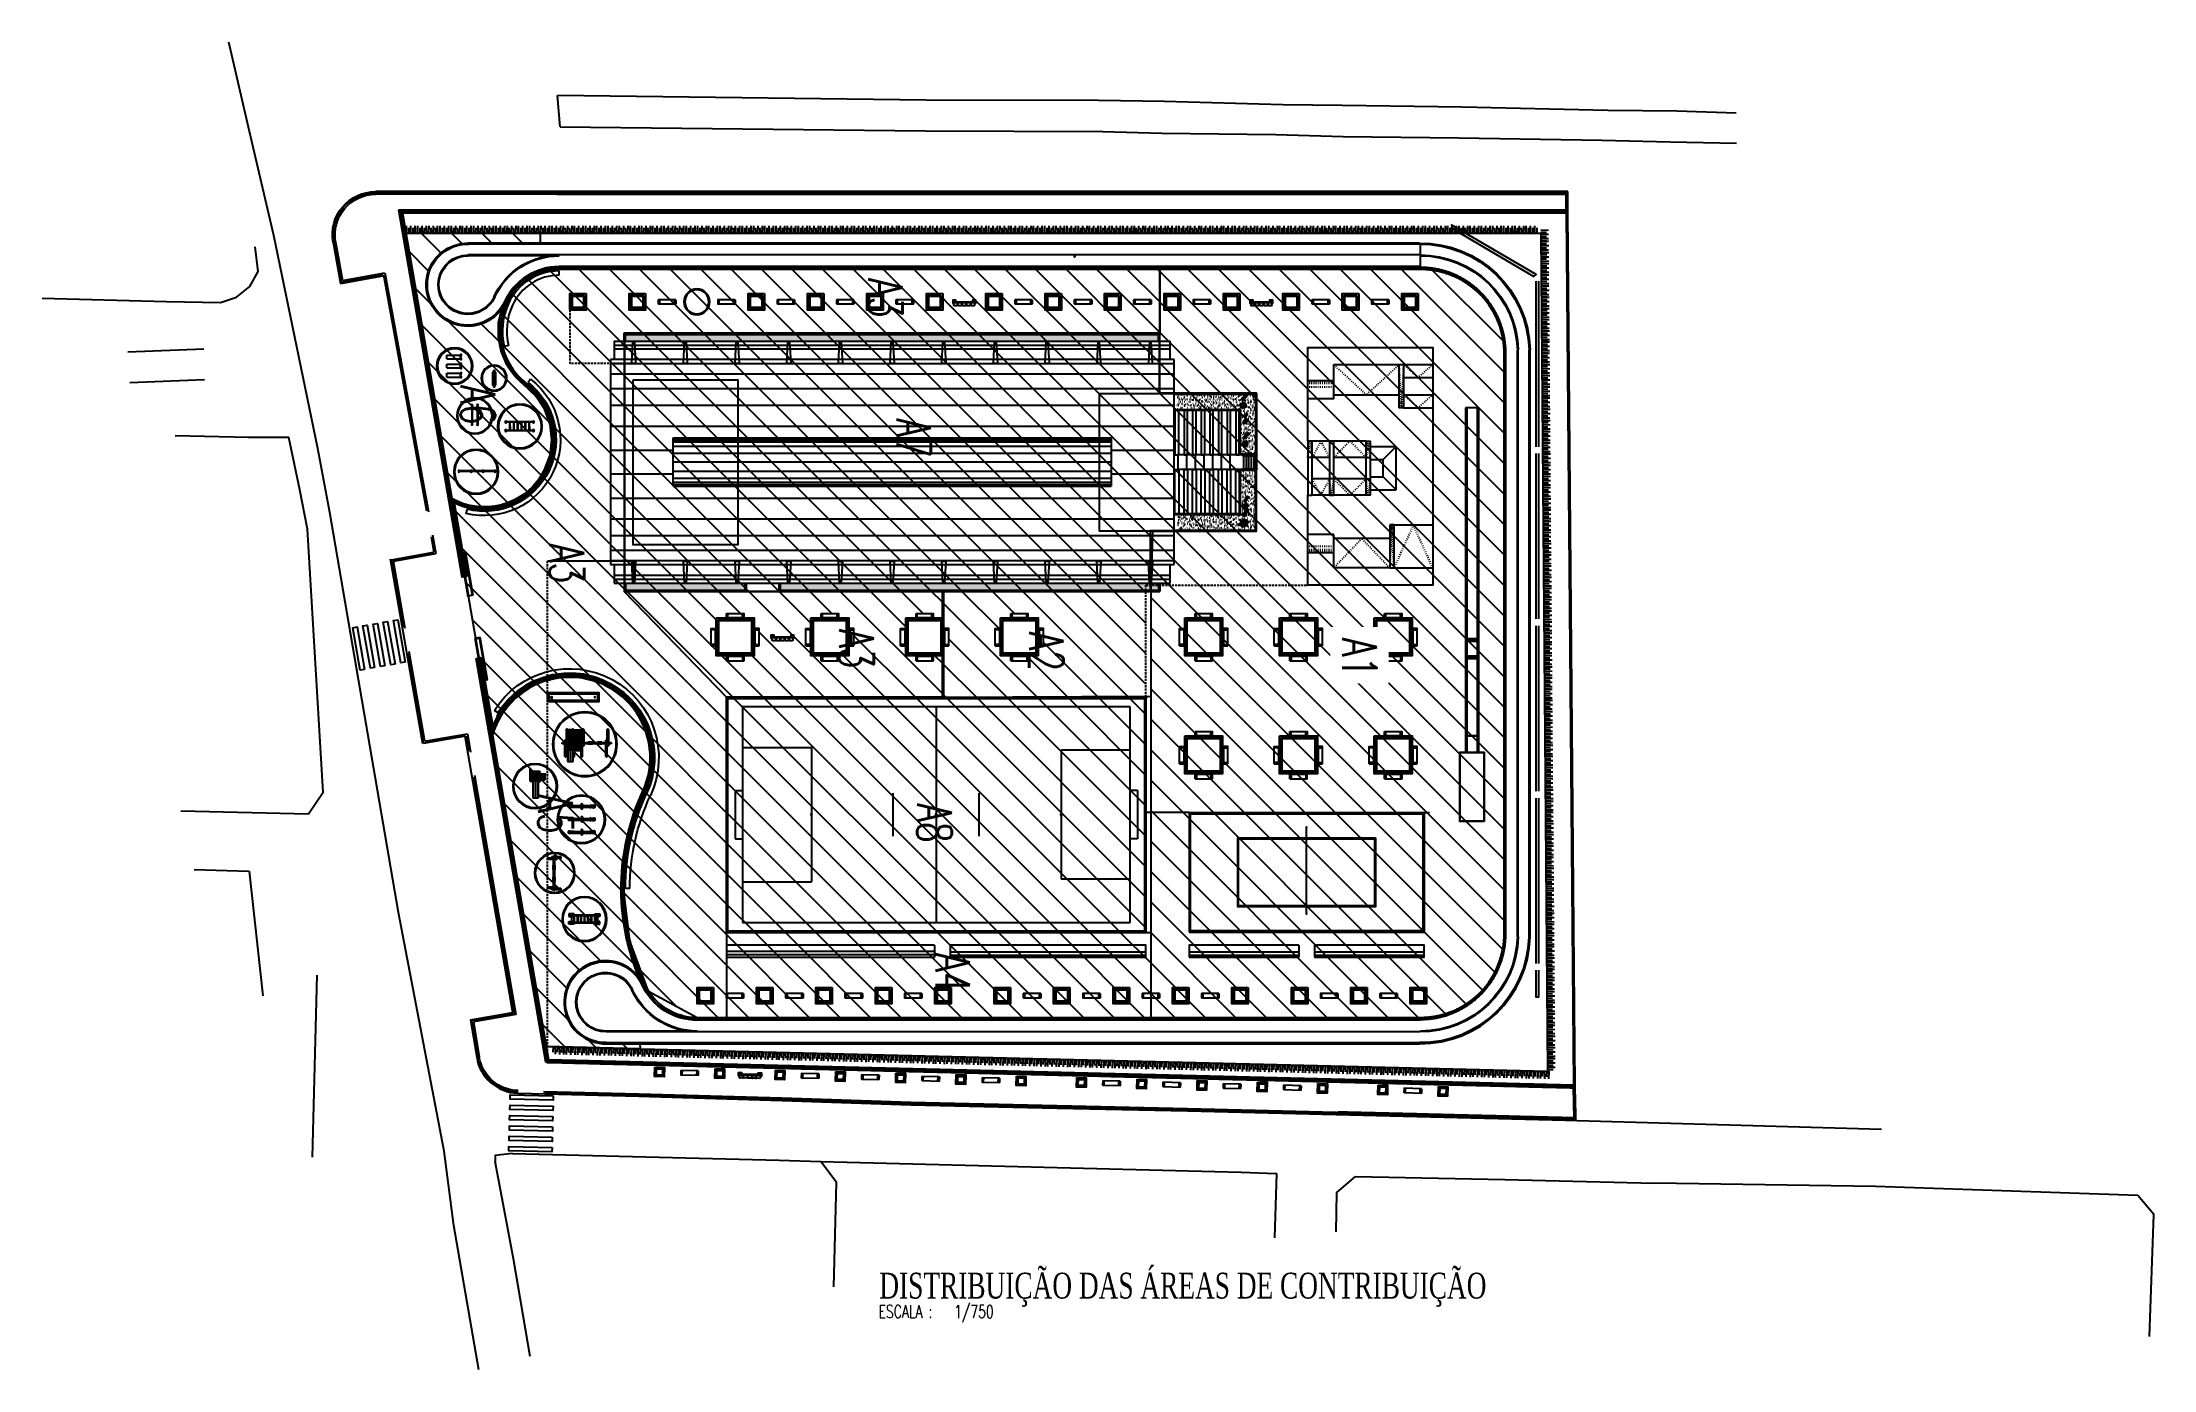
# Model space of a CAD drawing. Header units: inches. Extents: x 542650 to 544515, y 9574150 to 9574595.
# Drawn here: x 544269.7 to 544514.8, y 9574424.9 to 9574579.1 of the extents above.
import ezdxf
from ezdxf.enums import TextEntityAlignment as Align

# ---------------------------------------------------------------- set-up
doc = ezdxf.new("R2010")
doc.units = ezdxf.units.IN
doc.header["$MEASUREMENT"] = 0
for name, pattern in [('ACAD_ISO07W100', [3, 0, -3]), ('ARQ-MEPJ_BAS-PJ1-GERAL-R06$0$TT4', [0.1, 0.05, -0.05]), ('HIDDEN', [0.375, 0.25, -0.125])]:
    doc.linetypes.add(name, pattern=pattern)
for name, color, linetype in [('I-ARQ', 8, 'Continuous'), ('I-NORMO_INST', 4, 'Continuous'), ('SANIT', 3, 'Continuous')]:
    doc.layers.add(name, color=color, linetype=linetype)
doc.styles.add('200', font='ROMANS.SHX', dxfattribs={"width": 0.7, "height": 0.4})
doc.styles.add('ROMANS', font='romans', dxfattribs={"height": 0.2})
doc.styles.add('TITULO', font='times.ttf')
pattern_1 = [(315, (1179.8033, 467.0157), (1.76776695297, 1.76776695297), [])]

# ---------------------------------------------------------------- blocks, each defined once
blk = doc.blocks.new('TITOLO HS')
at = {"color": 253, "style": 'ROMANS', "width": 0.7}
blk.add_text('ESCALA :', height=0.002, dxfattribs=at).set_placement((-0.00005, -0.00001))
at = {"style": 'TITULO', "width": 0.7}
blk.add_attdef('LNOME', (0.00006, 0.003), '', height=0.006, dxfattribs=at)
at = {"color": 253, "style": 'ROMANS', "width": 0.7}
blk.add_attdef('LESC', (0.01163, -0.00003), '', height=0.002, dxfattribs=at)
blk = doc.blocks.new('veg')
at = {"color": 0}
for p, q in [((271.95, 39.27), (272.43, 39.09)), ((272.1, 39.49), (272.43, 39.09)), ((272.35, 39.6), (272.43, 39.09)), ((272.61, 39.58), (272.43, 39.09)), ((272.83, 39.42), (272.43, 39.09)), ((273.13, 39.29), (273.42, 39.18)), ((273.22, 39.42), (273.42, 39.18)), ((273.37, 39.49), (273.42, 39.18)), ((273.52, 39.47), (273.42, 39.18)), ((273.65, 39.38), (273.42, 39.18)), ((273.72, 39.23), (273.42, 39.18)), ((273.87, 39.27), (273.92, 38.96)), ((274.03, 39.25), (273.92, 38.96)), ((271.92, 39.01), (272.43, 39.09)), ((272.03, 38.76), (272.43, 39.09)), ((272.25, 38.61), (272.43, 39.09)), ((272.94, 39.18), (272.43, 39.09)), ((272.76, 38.69), (272.43, 39.09)), ((272.91, 38.91), (272.43, 39.09)), ((272.51, 38.58), (272.43, 39.09)), ((273.11, 39.13), (273.42, 39.18)), ((273.18, 38.99), (273.42, 39.18)), ((273.31, 38.89), (273.42, 39.18)), ((273.7, 39.07), (273.42, 39.18)), ((273.61, 38.94), (273.42, 39.18)), ((273.47, 38.88), (273.42, 39.18)), ((273.62, 38.92), (273.92, 38.96)), ((273.63, 39.07), (273.92, 38.96)), ((273.68, 38.77), (273.92, 38.96)), ((273.73, 39.2), (273.92, 38.96)), ((273.81, 38.68), (273.92, 38.96)), ((274.16, 39.16), (273.92, 38.96)), ((274.23, 39.01), (273.92, 38.96)), ((274.21, 38.86), (273.92, 38.96)), ((274.12, 38.73), (273.92, 38.96)), ((273.97, 38.66), (273.92, 38.96))]:
    blk.add_line(p, q, dxfattribs=at)
blk = doc.blocks.new('BL COBERTA')
at = {"layer": 'I-ARQ'}
h = blk.add_hatch(dxfattribs=at)
h.set_pattern_fill('AR-SAND', color=256, scale=0.01, angle=180, style=0)
h.set_pattern_definition([(307.5, (463344.9367, 9297538.92566), (0.48941324, 0.01600031), [0, -0.38608, 0, -0.4318, 0, -0.41275]), (277.5, (463344.9367, 9297538.92566), (0.7168251, -0.44952328), [0, -0.20828, 0, -0.34798, 0, -0.13335]), (237.5, (463344.9367, 9297539.23808), (0.001437185, -0.79099237), [0, -0.127, 0, -0.4572, 0, -0.5969]), (227.5, (463344.9367, 9297539.2381), (0.22292932, -0.76355645), [0, -0.0635, 0, -0.29972, 0, -0.3429])])
h.paths.add_polyline_path([(464545.68, 9295954.64), (464543.88, 9295954.64), (464543.88, 9295963.75), (464550.83, 9295963.75), (464550.83, 9295961.95), (464545.68, 9295961.95)])
h = blk.add_hatch(dxfattribs=at)
h.set_pattern_fill('AR-SAND', color=256, scale=0.01, angle=180, style=0)
h.set_pattern_definition([(307.5, (464552.73212, 9295963.75456), (0.489413, 0.016), [0, -0.38608, 0, -0.4318, 0, -0.41275]), (277.5, (464552.7321, 9295963.75456), (0.716825, -0.449523), [0, -0.20828, 0, -0.34798, 0, -0.13335]), (237.5, (464552.7321, 9295964.06698), (0.001437, -0.790992), [0, -0.127, 0, -0.4572, 0, -0.5969]), (227.5, (464552.7321, 9295964.067), (0.22293, -0.763556), [0, -0.0635, 0, -0.29972, 0, -0.3429])])
h.paths.add_polyline_path([(464557.88, 9295954.64), (464557.88, 9295961.95), (464552.73, 9295961.95), (464552.73, 9295963.75), (464559.68, 9295963.75), (464559.68, 9295954.64)])
h = blk.add_hatch(dxfattribs=at)
h.set_pattern_fill('AR-SAND', color=256, scale=0.01, angle=180, style=0)
h.set_pattern_definition([(52.5, (464321.93618, 9294951.0887), (0.48941324, -0.01600031), [0, -0.38608, 0, -0.4318, 0, -0.41275]), (82.5, (464321.9362, 9294951.0887), (0.7168251, 0.4495233), [0, -0.20828, 0, -0.34798, 0, -0.13335]), (122.5, (464321.93618, 9294950.7763), (0.00143718, 0.79099237), [0, -0.127, 0, -0.4572, 0, -0.5969]), (132.5, (464321.9362, 9294950.7763), (0.22292932, 0.76355645), [0, -0.0635, 0, -0.29972, 0, -0.3429])])
h.paths.add_polyline_path([(464537.75, 9295952.49), (464537.75, 9295908.61), (464536.93, 9295908.61), (464536.93, 9295952.49)])
h.paths.add_polyline_path([(464536.93, 9295904.49), (464537.75, 9295904.49), (464537.75, 9295903.46), (464537.75, 9295897.04), (464537.75, 9295890.61), (464536.93, 9295890.61)])
h = blk.add_hatch(dxfattribs=at)
h.set_pattern_fill('AR-SAND', color=256, scale=0.01, angle=180, style=0)
h.set_pattern_definition([(52.5, (464540.16212, 9295936.04126), (0.4894132, -0.0160003), [0, -0.38608, 0, -0.4318, 0, -0.41275]), (82.5, (464540.1621, 9295936.04126), (0.716825, 0.449523), [0, -0.20828, 0, -0.34798, 0, -0.13335]), (122.5, (464540.1621, 9295935.72884), (0.0014372, 0.7909924), [0, -0.127, 0, -0.4572, 0, -0.5969]), (132.5, (464540.1621, 9295935.72884), (0.222929, 0.7635565), [0, -0.0635, 0, -0.29972, 0, -0.3429])])
h.paths.add_polyline_path([(464565.85, 9295890.61), (464565.85, 9295952.49), (464566.63, 9295952.49), (464566.63, 9295890.61)])
h = blk.add_hatch(dxfattribs=at)
h.set_pattern_fill('ANSI31', color=256, scale=0.2, style=0)
h.set_pattern_definition([(45, (110.476522, -303.203887), (-0.017677669529664, 0.017677669529664), [])])
h.paths.add_polyline_path([(464539.9, 9295891.76), (464538.67, 9295891.69), (464538.67, 9295891.41), (464539.9, 9295891.35)])
h.paths.add_polyline_path([(464540.31, 9295891.78), (464539.9, 9295891.76), (464539.9, 9295891.35), (464540.31, 9295891.33)])
h.paths.add_polyline_path([(464538.67, 9295891.69), (464538.22, 9295891.67), (464538.22, 9295891.44), (464538.67, 9295891.41)])
h.paths.add_polyline_path([(464538.22, 9295891.67), (464537.78, 9295891.64), (464537.78, 9295891.46), (464538.22, 9295891.44)])
for p, q in [((464550.98, 9295963.85), (464550.93, 9295963.85)), ((464550.98, 9295963.55), (464550.93, 9295963.55)), ((464550.98, 9295963.25), (464550.93, 9295963.25)), ((464550.98, 9295962.95), (464550.93, 9295962.95)), ((464550.98, 9295962.65), (464550.93, 9295962.65)), ((464551.03, 9295963.95), (464550.98, 9295963.95)), ((464550.98, 9295962.25), (464550.98, 9295963.95)), ((464551.03, 9295962.25), (464551.03, 9295963.95)), ((464552.53, 9295963.85), (464551.03, 9295963.85)), ((464552.53, 9295963.55), (464551.03, 9295963.55)), ((464552.53, 9295963.25), (464551.03, 9295963.25)), ((464552.53, 9295962.95), (464551.03, 9295962.95)), ((464552.53, 9295962.65), (464551.03, 9295962.65)), ((464552.53, 9295963.95), (464552.58, 9295963.95)), ((464552.53, 9295962.25), (464552.53, 9295963.95)), ((464552.58, 9295962.25), (464552.58, 9295963.95)), ((464552.63, 9295963.85), (464552.58, 9295963.85)), ((464552.63, 9295963.55), (464552.58, 9295963.55)), ((464552.63, 9295963.25), (464552.58, 9295963.25)), ((464552.63, 9295962.95), (464552.58, 9295962.95)), ((464552.63, 9295962.65), (464552.58, 9295962.65)), ((464550.98, 9295962.35), (464550.93, 9295962.35)), ((464550.93, 9295961.85), (464550.93, 9295954.64)), ((464552.63, 9295960.75), (464550.93, 9295960.75)), ((464551.03, 9295962.25), (464550.98, 9295962.25)), ((464552.53, 9295962.35), (464551.03, 9295962.35)), ((464552.53, 9295962.25), (464552.58, 9295962.25)), ((464552.63, 9295962.35), (464552.58, 9295962.35)), ((464552.63, 9295961.85), (464552.63, 9295954.64)), ((464552.63, 9295959.75), (464550.93, 9295959.75)), ((464552.63, 9295958.75), (464550.93, 9295958.75)), ((464552.63, 9295957.75), (464550.93, 9295957.75)), ((464552.63, 9295956.75), (464550.93, 9295956.75)), ((464552.63, 9295955.75), (464550.93, 9295955.75)), ((464537.75, 9295953.84), (464539.9, 9295953.84)), ((464537.75, 9295889.29), (464537.75, 9295953.84)), ((464538.22, 9295889.29), (464538.22, 9295953.84)), ((464538.67, 9295889.29), (464538.67, 9295953.84)), ((464539.9, 9295954.29), (464563.7, 9295954.29)), ((464539.9, 9295888.84), (464539.9, 9295954.29)), ((464540.36, 9295888.84), (464540.36, 9295954.29)), ((464541.56, 9295888.84), (464541.56, 9295954.29)), ((464543.27, 9295888.84), (464543.27, 9295954.29)), ((464543.78, 9295954.29), (464543.78, 9295945.61)), ((464545.22, 9295888.84), (464545.22, 9295954.29)), ((464547.63, 9295888.84), (464547.63, 9295954.29)), ((464550.42, 9295946.99), (464550.42, 9295954.29)), ((464552.63, 9295954.75), (464550.93, 9295954.75)), ((464553.19, 9295946.99), (464553.19, 9295954.29)), ((464555.98, 9295888.84), (464555.98, 9295954.29)), ((464558.39, 9295888.84), (464558.39, 9295954.29)), ((464559.78, 9295945.61), (464559.78, 9295954.29)), ((464560.34, 9295888.84), (464560.34, 9295954.29)), ((464562.05, 9295888.84), (464562.05, 9295954.29)), ((464563.25, 9295888.84), (464563.25, 9295954.29)), ((464563.7, 9295954.29), (464563.7, 9295888.84)), ((464563.7, 9295953.84), (464565.85, 9295953.84)), ((464564.94, 9295889.29), (464564.94, 9295953.84)), ((464565.39, 9295889.29), (464565.39, 9295953.84)), ((464565.85, 9295889.29), (464565.85, 9295953.84)), ((464537.75, 9295952.64), (464536.78, 9295952.64)), ((464536.78, 9295908.46), (464536.78, 9295952.64)), ((464537.75, 9295952.49), (464536.93, 9295952.49)), ((464536.93, 9295908.61), (464536.93, 9295952.49)), ((464565.85, 9295952.64), (464566.78, 9295952.64)), ((464565.85, 9295952.49), (464566.63, 9295952.49)), ((464566.63, 9295897.84), (464566.63, 9295952.49)), ((464566.78, 9295890.46), (464566.78, 9295952.64)), ((464559.78, 9295945.61), (464543.78, 9295945.61)), ((464554.6, 9295946.99), (464549, 9295946.99)), ((464549, 9295896.14), (464549, 9295946.99)), ((464549.2, 9295896.14), (464549.2, 9295946.99)), ((464549.45, 9295896.14), (464549.45, 9295946.99)), ((464549.95, 9295896.14), (464549.95, 9295946.99)), ((464550.75, 9295896.14), (464550.75, 9295946.99)), ((464551.8, 9295946.99), (464551.8, 9295896.14)), ((464552.85, 9295896.14), (464552.85, 9295946.99)), ((464553.65, 9295896.14), (464553.65, 9295946.99)), ((464554.15, 9295896.14), (464554.15, 9295946.99)), ((464554.4, 9295896.14), (464554.4, 9295946.99)), ((464554.6, 9295896.14), (464554.6, 9295946.99)), ((464536.78, 9295908.46), (464537.75, 9295908.46)), ((464536.93, 9295908.61), (464537.75, 9295908.61)), ((464536.78, 9295890.46), (464536.78, 9295904.64)), ((464536.78, 9295904.64), (464537.75, 9295904.64)), ((464536.93, 9295890.61), (464536.93, 9295904.49)), ((464536.93, 9295904.49), (464537.75, 9295904.49)), ((464566.63, 9295890.61), (464566.63, 9295897.84)), ((464549, 9295896.14), (464554.6, 9295896.14)), ((464550.42, 9295888.84), (464550.42, 9295896.14)), ((464553.19, 9295888.84), (464553.19, 9295896.14)), ((464537.75, 9295890.46), (464536.78, 9295890.46)), ((464537.75, 9295890.61), (464536.93, 9295890.61)), ((464539.9, 9295889.29), (464537.75, 9295889.29)), ((464565.85, 9295889.29), (464563.7, 9295889.29)), ((464565.85, 9295890.61), (464566.63, 9295890.61)), ((464565.85, 9295890.46), (464566.78, 9295890.46)), ((464563.7, 9295888.84), (464539.9, 9295888.84))]:
    blk.add_line(p, q, dxfattribs=at)
for points in [[(464543.78, 9295954.29), (464543.78, 9295963.85), (464550.93, 9295963.85), (464550.93, 9295961.85), (464545.78, 9295961.85), (464545.78, 9295954.29)], [(464543.88, 9295954.29), (464543.88, 9295963.75), (464550.83, 9295963.75), (464550.83, 9295961.95), (464545.68, 9295961.95), (464545.68, 9295954.29)], [(464559.78, 9295954.29), (464559.78, 9295963.85), (464552.63, 9295963.85), (464552.63, 9295961.85), (464557.78, 9295961.85), (464557.78, 9295954.29)], [(464559.68, 9295954.29), (464559.68, 9295963.75), (464552.73, 9295963.75), (464552.73, 9295961.95), (464557.88, 9295961.95), (464557.88, 9295954.29)], [(464545.78, 9295961.85), (464545.78, 9295961.45), (464550.93, 9295961.45), (464550.93, 9295961.85), (464545.78, 9295961.85)], [(464545.78, 9295960.85), (464545.78, 9295960.45), (464550.93, 9295960.45), (464550.93, 9295960.85), (464545.78, 9295960.85)], [(464557.78, 9295961.85), (464557.78, 9295961.45), (464552.63, 9295961.45), (464552.63, 9295961.85), (464557.78, 9295961.85)], [(464557.78, 9295960.85), (464557.78, 9295960.45), (464552.63, 9295960.45), (464552.63, 9295960.85), (464557.78, 9295960.85)], [(464545.78, 9295959.85), (464545.78, 9295959.45), (464550.93, 9295959.45), (464550.93, 9295959.85), (464545.78, 9295959.85)], [(464545.78, 9295958.85), (464545.78, 9295958.45), (464550.93, 9295958.45), (464550.93, 9295958.85), (464545.78, 9295958.85)], [(464545.78, 9295957.85), (464545.78, 9295957.45), (464550.93, 9295957.45), (464550.93, 9295957.85), (464545.78, 9295957.85)], [(464557.78, 9295959.85), (464557.78, 9295959.45), (464552.63, 9295959.45), (464552.63, 9295959.85), (464557.78, 9295959.85)], [(464557.78, 9295958.85), (464557.78, 9295958.45), (464552.63, 9295958.45), (464552.63, 9295958.85), (464557.78, 9295958.85)], [(464557.78, 9295957.85), (464557.78, 9295957.45), (464552.63, 9295957.45), (464552.63, 9295957.85), (464557.78, 9295957.85)], [(464545.78, 9295956.85), (464545.78, 9295956.45), (464550.93, 9295956.45), (464550.93, 9295956.85), (464545.78, 9295956.85)], [(464545.78, 9295955.85), (464545.78, 9295955.45), (464550.93, 9295955.45), (464550.93, 9295955.85), (464545.78, 9295955.85)], [(464557.78, 9295956.85), (464557.78, 9295956.45), (464552.63, 9295956.45), (464552.63, 9295956.85), (464557.78, 9295956.85)], [(464557.78, 9295955.85), (464557.78, 9295955.45), (464552.63, 9295955.45), (464552.63, 9295955.85), (464557.78, 9295955.85)], [(464545.78, 9295954.85), (464545.78, 9295954.4), (464550.93, 9295954.4), (464550.93, 9295954.62)], [(464550.93, 9295954.64), (464550.93, 9295954.85), (464545.78, 9295954.85)], [(464552.63, 9295954.64), (464552.63, 9295954.85), (464557.78, 9295954.85)], [(464557.78, 9295954.64), (464557.78, 9295954.4), (464552.63, 9295954.4), (464552.63, 9295954.6)], [(464557.78, 9295954.55), (464557.78, 9295954.29)], [(464565.78, 9295903.64), (464563.25, 9295903.78), (464563.25, 9295903.33), (464565.78, 9295903.46), (464565.78, 9295903.64)], [(464540.31, 9295897.33), (464540.31, 9295897.78), (464537.78, 9295897.64), (464537.78, 9295897.46), (464540.31, 9295897.33)]]:
    blk.add_lwpolyline(points, dxfattribs=at)
for points in [[(464545.58, 9295963.75), (464545.58, 9295963.65), (464545.68, 9295963.65), (464545.68, 9295963.75)], [(464550.73, 9295963.75), (464550.73, 9295963.65), (464550.83, 9295963.65), (464550.83, 9295963.75)], [(464552.83, 9295963.75), (464552.83, 9295963.65), (464552.73, 9295963.65), (464552.73, 9295963.75)], [(464557.98, 9295963.75), (464557.98, 9295963.65), (464557.88, 9295963.65), (464557.88, 9295963.75)], [(464543.88, 9295961.95), (464543.88, 9295961.85), (464543.98, 9295961.85), (464543.98, 9295961.95)], [(464545.58, 9295961.95), (464545.58, 9295961.85), (464545.68, 9295961.85), (464545.68, 9295961.95)], [(464550.73, 9295962.05), (464550.73, 9295961.95), (464550.83, 9295961.95), (464550.83, 9295962.05)], [(464552.83, 9295962.05), (464552.83, 9295961.95), (464552.73, 9295961.95), (464552.73, 9295962.05)], [(464557.98, 9295961.95), (464557.98, 9295961.85), (464557.88, 9295961.85), (464557.88, 9295961.95)], [(464559.68, 9295961.95), (464559.68, 9295961.85), (464559.58, 9295961.85), (464559.58, 9295961.95)], [(464543.88, 9295957.3), (464543.88, 9295957.2), (464543.98, 9295957.2), (464543.98, 9295957.3)], [(464545.58, 9295957.3), (464545.58, 9295957.2), (464545.68, 9295957.2), (464545.68, 9295957.3)], [(464557.98, 9295957.3), (464557.98, 9295957.2), (464557.88, 9295957.2), (464557.88, 9295957.3)], [(464559.68, 9295957.3), (464559.68, 9295957.2), (464559.58, 9295957.2), (464559.58, 9295957.3)], [(464537.78, 9295951.46), (464540.31, 9295951.33), (464540.31, 9295951.78), (464537.78, 9295951.64)], [(464537.78, 9295951.46), (464540.31, 9295951.33), (464540.31, 9295951.78), (464537.78, 9295951.64)], [(464565.78, 9295951.46), (464563.25, 9295951.33), (464563.25, 9295951.78), (464565.78, 9295951.64)], [(464537.78, 9295945.46), (464540.31, 9295945.33), (464540.31, 9295945.78), (464537.78, 9295945.64)], [(464565.78, 9295945.46), (464563.25, 9295945.33), (464563.25, 9295945.78), (464565.78, 9295945.64)], [(464540.31, 9295939.78), (464537.78, 9295939.64), (464537.78, 9295939.46), (464540.31, 9295939.33)], [(464563.25, 9295939.33), (464565.78, 9295939.46), (464565.78, 9295939.64), (464563.25, 9295939.78)], [(464540.31, 9295933.78), (464537.78, 9295933.64), (464537.78, 9295933.46), (464540.31, 9295933.33)], [(464563.25, 9295933.33), (464565.78, 9295933.46), (464565.78, 9295933.64), (464563.25, 9295933.78)], [(464540.31, 9295927.33), (464540.31, 9295927.78), (464537.78, 9295927.64), (464537.78, 9295927.46)], [(464563.25, 9295927.33), (464565.78, 9295927.46), (464565.78, 9295927.64), (464563.25, 9295927.78)], [(464540.31, 9295921.33), (464540.31, 9295921.78), (464537.78, 9295921.64), (464537.78, 9295921.46)], [(464563.25, 9295921.78), (464563.25, 9295921.33), (464565.78, 9295921.46), (464565.78, 9295921.64)], [(464540.31, 9295915.33), (464540.31, 9295915.78), (464537.78, 9295915.64), (464537.78, 9295915.46)], [(464563.25, 9295915.78), (464563.25, 9295915.33), (464565.78, 9295915.46), (464565.78, 9295915.64)], [(464540.31, 9295909.78), (464537.78, 9295909.64), (464537.78, 9295909.46), (464540.31, 9295909.33)], [(464563.25, 9295909.33), (464565.78, 9295909.46), (464565.78, 9295909.64), (464563.25, 9295909.78)], [(464540.31, 9295903.78), (464537.78, 9295903.64), (464537.78, 9295903.46), (464540.31, 9295903.33)], [(464561.36, 9295891.48), (464561.36, 9295903.63), (464542.21, 9295903.63), (464542.21, 9295891.48)], [(464563.25, 9295897.33), (464565.78, 9295897.46), (464565.78, 9295897.64), (464563.25, 9295897.78)], [(464540.31, 9295891.78), (464537.78, 9295891.64), (464537.78, 9295891.46), (464540.31, 9295891.33)], [(464563.25, 9295891.33), (464565.78, 9295891.46), (464565.78, 9295891.64), (464563.25, 9295891.78)]]:
    blk.add_lwpolyline(points, close=True, dxfattribs=at)
at = {"layer": 'I-ARQ', "extrusion": (0, 0, -1), "zscale": -1, "rotation": 172.885006020562}
blk.add_blockref('veg', (-464269.54, 9295967.46), dxfattribs=at)
at = {"layer": 'I-ARQ', "extrusion": (0, 0, -1)}
for p, xscale, yscale, zscale, rotation in [((-464354.04, 9295966.09), 0.6999999998332715, 0.6999999998332715, -0.6999999998332717, 172.8850059879461), ((-464333.76, 9295966.57), 0.7999999999746211, 0.7999999999746211, -0.7999999999746216, 172.8850060470388), ((-464402.4, 9295965.37), 0.5600000008833148, 0.5600000008833148, -0.5600000008833148, 172.8850060777519), ((-464338.24, 9295966.36), 0.7999999999746211, 0.7999999999746211, -0.7999999999746216, 172.8850060470388)]:
    blk.add_blockref('veg', p, dxfattribs=dict(at, xscale=xscale, yscale=yscale, zscale=zscale, rotation=rotation))
blk = doc.blocks.new('A$C41BB26E9')
for p, q in [((3.4, 25.6), (0, 25.6)), ((11.5, 25.6), (3.9, 25.6)), ((11.5, 23.7), (11.5, 25.6)), ((3.4, 24.1), (0, 24.1)), ((3.4, 22.1), (0, 22.1)), ((11.5, 22.09), (3.9, 22.09)), ((11.5, 23.7), (14.5, 23.7)), ((11.5, 21.61), (11.5, 23.7)), ((3.4, 20.6), (0, 20.6)), ((11.5, 21.61), (14.5, 21.61)), ((7.25, 16.08), (4.25, 16.08)), ((4.25, 11.08), (4.25, 16.08)), ((5.75, 14.58), (4.25, 16.08)), ((7.75, 14.83), (7.25, 14.83)), ((7.75, 16.73), (11.5, 16.73)), ((7.75, 14.83), (11.5, 14.83)), ((12, 16.73), (14, 16.73)), ((12, 14.83), (14, 14.83)), ((14, 14.83), (14.5, 14.83)), ((4.25, 11.08), (5.75, 12.58)), ((7.25, 14.58), (5.75, 14.58)), ((5.75, 12.58), (5.75, 14.58)), ((7.25, 12.58), (5.75, 12.58)), ((7.75, 12.33), (7.25, 12.33)), ((7.75, 12.33), (11.5, 12.33)), ((11.5, 12.33), (12, 12.33)), ((12, 12.33), (14, 12.33)), ((7.25, 11.08), (4.25, 11.08)), ((7.75, 10.43), (11.5, 10.43)), ((12, 10.43), (14, 10.43)), ((4.5, 7), (0, 7)), ((5, 5.4), (11.5, 5.4)), ((11.5, 5.88), (14.5, 5.88)), ((11.5, 3.8), (11.5, 5.88)), ((14.5, 3.8), (11.5, 3.8)), ((11.5, 2), (11.5, 3.8)), ((4.5, 2), (0, 2)), ((5, 2), (11.5, 2))]:
    blk.add_line(p, q)
at = {"linetype": 'ACAD_ISO07W100', "ltscale": 0.05}
for p, q in [((0, 25.6), (1.7, 24.1)), ((1.7, 24.1), (3.4, 25.6)), ((3.4, 25.6), (3.65, 20.6)), ((3.65, 20.6), (3.9, 25.6)), ((3.9, 25.6), (7.7, 22.09)), ((7.7, 22.09), (11.5, 25.6)), ((0, 22.1), (1.7, 20.6)), ((1.7, 20.6), (3.4, 22.1)), ((11.5, 23.6), (14.5, 23.6)), ((11.5, 23.4), (14.5, 23.4)), ((11.5, 23), (14.5, 23)), ((7.25, 14.83), (7.5, 16.73)), ((7.5, 16.73), (7.75, 14.83)), ((7.75, 14.83), (9.62, 16.73)), ((9.62, 16.73), (11.5, 14.83)), ((12, 14.83), (13, 16.73)), ((13, 16.73), (14, 14.83)), ((14.25, 16.73), (14, 14.83)), ((14.5, 14.83), (14.25, 16.73)), ((7.25, 12.33), (7.5, 10.43)), ((7.5, 10.43), (7.75, 12.33)), ((7.75, 12.33), (9.62, 10.43)), ((9.62, 10.43), (11.5, 12.33)), ((11.5, 12.33), (11.75, 10.43)), ((11.75, 10.43), (12, 12.33)), ((12, 12.33), (13, 10.43)), ((13, 10.43), (14, 12.33)), ((0, 2), (2.25, 7)), ((2.25, 7), (4.5, 2)), ((4.5, 2), (4.75, 7)), ((4.75, 7), (5, 2)), ((5, 2), (8.25, 5.4)), ((8.25, 5.4), (11.5, 2)), ((11.5, 4.5), (14.5, 4.5)), ((11.5, 4.1), (14.5, 4.1)), ((11.5, 3.9), (14.5, 3.9))]:
    blk.add_line(p, q, dxfattribs=at)
for points in [[(14.5, 23.7), (14.5, 27.6), (0, 27.6), (0, 25.6)], [(0, 25.6), (0, 2)], [(14.5, 16.73), (14.5, 23.7)], [(14.5, 3.8), (14.5, 10.43)], [(0, 2), (0, 0), (14.5, 0), (14.5, 3.8)]]:
    blk.add_lwpolyline(points)
for points in [[(3.4, 25.6), (3.4, 20.6), (3.9, 20.6), (3.9, 25.6), (3.4, 25.6)], [(7.75, 10.43), (7.75, 16.73), (7.25, 16.73), (7.25, 10.43)], [(12, 16.73), (12, 10.43), (11.5, 10.43), (11.5, 16.73)], [(14.5, 16.73), (14.5, 10.43), (14, 10.43), (14, 16.73)], [(5, 7), (5, 2), (4.5, 2), (4.5, 7)]]:
    blk.add_lwpolyline(points, close=True)
blk = doc.blocks.new('A$C14C97071')
at = {"layer": 'I-ARQ'}
for p, q in [((0, 0.5), (0, 0)), ((0.01, 0), (0.01, 0.5)), ((0.03, 0), (0.03, 0.5)), ((0.06, 0), (0.06, 0.5)), ((0.1, 0), (0.1, 0.5)), ((0.15, 0), (0.15, 0.5)), ((1.85, 0), (1.85, 0.5)), ((1.9, 0), (1.9, 0.5)), ((1.94, 0), (1.94, 0.5)), ((1.97, 0), (1.97, 0.5)), ((1.99, 0), (1.99, 0.5)), ((2, 0.5), (2, 0)), ((2, 0.5), (2, 0))]:
    blk.add_line(p, q, dxfattribs=at)
blk.add_lwpolyline([(0, 0.5), (2, 0.5), (2, 0), (0, 0)], close=True, dxfattribs=at)
blk = doc.blocks.new('CERCA')
blk.add_lwpolyline([(-0.02, 0), (0.03, 0), (0.03, -0.06), (-0.02, -0.06)], close=True)
blk = doc.blocks.new('TALUDE 02')
at = {"layer": 'I-ARQ'}
for p, q in [((-0.5, -0.01), (-0.51, 0.65)), ((-0.24, -0.01), (-0.25, 0.89)), ((0, 0), (-0.01, 0.65)), ((0.26, -0.01), (0.25, 0.9)), ((0.5, 0.01), (0.49, 0.66)), ((0.76, 0), (0.75, 0.9))]:
    blk.add_line(p, q, dxfattribs=at)
blk = doc.blocks.new('l1')
at = {"layer": 'I-ARQ'}
for p, q in [((-0.12, 0), (0.12, 0)), ((-0.05, 0), (-0.05, 0.01)), ((0.05, 0), (0.05, 0.01)), ((-0.22, -0.28), (-0.22, -0.1)), ((0.18, -0.33), (-0.17, -0.33)), ((0.23, -0.1), (0.23, -0.28))]:
    blk.add_line(p, q, dxfattribs=at)
blk.add_lwpolyline([(-0.05, 0.01), (0.05, 0.01)], dxfattribs=at)
for centre, radius, start, end in [((-0.13, -0.1), 0.0972, 89.731, 181.1149), ((0.12, -0.1), 0.1, 0.0001, 90.0001), ((-0.17, -0.28), 0.05, 180.0001, 270.0001), ((0.18, -0.28), 0.05, 270.0001, 0.0001)]:
    blk.add_arc(centre, radius, start, end, dxfattribs=at)
blk = doc.blocks.new('A$C15EC5D6D')
at = {"layer": 'I-ARQ'}
for points in [[(0.27, 2.55), (0.27, 2.67), (0.64, 2.67), (0.64, 2.3), (0.44, 2.3)], [(0.44, 0.37), (0.64, 0.37), (0.64, 0), (0.27, 0), (0.27, 0.12)]]:
    blk.add_lwpolyline(points, dxfattribs=at)
for points in [[(0.38, 2.55), (0.34, 2.55), (0.34, 0.12), (0.38, 0.12), (0.38, 0.26), (0.44, 0.26), (0.44, 2.41), (0.38, 2.41)], [(0.39, 2.41), (0.38, 2.42), (0.38, 2.55), (0.39, 2.56), (0.52, 2.56), (0.53, 2.55), (0.53, 2.42), (0.52, 2.41), (0.44, 2.41)], [(0.38, 0.25), (0.39, 0.26), (0.44, 0.26), (0.52, 0.26), (0.53, 0.25), (0.53, 0.12), (0.52, 0.11), (0.39, 0.11), (0.38, 0.12)]]:
    blk.add_lwpolyline(points, close=True, dxfattribs=at)
at = {"layer": 'I-ARQ', "rotation": 270}
for p in [(0.33, 2.34), (0.33, 1.84), (0.33, 1.34), (0.33, 0.84), (0.33, 0.34)]:
    blk.add_blockref('l1', p, dxfattribs=at)
blk = doc.blocks.new('PISO TIJOLINHO')
at = {"layer": 'I-ARQ'}
blk.add_lwpolyline([(-0.05, 0), (-0.05, 0.2), (0.05, 0.2), (0.05, 0)], close=True, dxfattribs=at)
blk = doc.blocks.new('A$C06B74E5D')
at = {"layer": 'I-ARQ'}
for p, q in [((0, 0), (0, 27.3)), ((13.9, 27.3), (0, 27.3)), ((0.15, 0.15), (0.15, 27.15)), ((13.75, 27.15), (0.15, 27.15)), ((6.04, 27.26), (6.92, 27.26)), ((6.04, 27.19), (6.92, 27.19)), ((6.98, 27.26), (7.86, 27.26)), ((6.98, 27.19), (7.86, 27.19)), ((13.75, 0.15), (13.75, 27.15)), ((13.9, 0), (13.9, 27.3)), ((2.21, 13.65), (12.11, 13.65)), ((13.75, 0.15), (0.15, 0.15)), ((6.04, 0.11), (6.92, 0.11)), ((6.04, 0.04), (6.92, 0.04)), ((6.98, 0.11), (7.86, 0.11)), ((6.98, 0.04), (7.86, 0.04)), ((13.9, 0), (0, 0))]:
    blk.add_line(p, q, dxfattribs=at)
at = {"layer": 'I-ARQ', "linetype": 'ARQ-MEPJ_BAS-PJ1-GERAL-R06$0$TT4'}
for p, q in [((5.97, 27.19), (0.07, 27.19)), ((0.11, 0.07), (0.11, 27.22)), ((6.08, 27.22), (6.89, 27.22)), ((7.01, 27.22), (7.82, 27.22)), ((13.83, 27.19), (7.96, 27.19)), ((13.79, 0.07), (13.79, 27.22)), ((5.97, 0.11), (0.07, 0.11)), ((6.08, 0.07), (6.89, 0.07)), ((7.01, 0.07), (7.82, 0.07)), ((13.83, 0.11), (7.96, 0.11))]:
    blk.add_line(p, q, dxfattribs=at)
at = {"layer": 'I-ARQ'}
blk.add_lwpolyline([(0.15, 0.15), (13.75, 0.15), (13.75, 27.15), (0.15, 27.15), (0.15, 0.15)], dxfattribs=at)
for points in [[(10.95, 21.65), (2.95, 21.65), (2.95, 5.65), (10.95, 5.65)], [(10.85, 21.55), (3.05, 21.55), (3.05, 5.75), (10.85, 5.75)]]:
    blk.add_lwpolyline(points, close=True, dxfattribs=at)
for centre, radius in [((0.07, 27.22), 0.0312), ((2.04, 27.22), 0.0312), ((4, 27.22), 0.0312), ((5.97, 27.22), 0.0312), ((6.04, 27.22), 0.0312), ((6.92, 27.22), 0.0312), ((6.98, 27.22), 0.0312), ((7.86, 27.22), 0.0312), ((7.93, 27.22), 0.0312), ((9.9, 27.22), 0.0312), ((11.86, 27.22), 0.0312), ((13.83, 27.22), 0.0312), ((0.07, 25.22), 0.0312), ((13.83, 25.22), 0.0312), ((0.07, 23.22), 0.0312), ((13.83, 23.22), 0.0312), ((0.07, 21.22), 0.0312), ((13.83, 21.22), 0.0312), ((0.07, 19.22), 0.0312), ((0.07, 17.22), 0.0312), ((13.83, 19.22), 0.0312), ((13.83, 17.22), 0.0312), ((0.07, 15.22), 0.0312), ((13.83, 15.22), 0.0312), ((0.07, 13.65), 0.0312), ((2.16, 13.65), 0.05), ((12.16, 13.65), 0.05), ((13.83, 13.65), 0.0312), ((0.07, 12.07), 0.0312), ((0.07, 10.07), 0.0312), ((13.83, 12.07), 0.0312), ((13.83, 10.07), 0.0312), ((0.07, 8.07), 0.0312), ((13.83, 8.07), 0.0312), ((0.07, 6.07), 0.0312), ((13.83, 6.07), 0.0312), ((0.07, 4.07), 0.0312), ((13.83, 4.07), 0.0312), ((0.07, 2.07), 0.0312), ((0.07, 0.07), 0.0312), ((2.04, 0.07), 0.0312), ((4, 0.07), 0.0312), ((5.97, 0.07), 0.0312), ((6.04, 0.07), 0.0312), ((6.92, 0.07), 0.0312), ((6.98, 0.07), 0.0312), ((7.86, 0.07), 0.0312), ((7.93, 0.07), 0.0312), ((9.9, 0.07), 0.0312), ((11.86, 0.07), 0.0312), ((13.83, 2.07), 0.0312), ((13.83, 0.07), 0.0312)]:
    blk.add_circle(centre, radius, dxfattribs=at)
blk = doc.blocks.new('A$C6DE6582E')
at = {"layer": 'I-ARQ'}
for p, q in [((0, 0), (0, 27.3)), ((48.7, 27.3), (0, 27.3)), ((0.15, 0.15), (0.15, 27.15)), ((48.55, 27.15), (0.15, 27.15)), ((48.55, 0.15), (48.55, 27.15)), ((48.7, 0), (48.7, 27.3)), ((0.15, 26.65), (0.15, 0.65)), ((1.85, 1.15), (1.85, 26.15)), ((1.85, 26.15), (46.85, 26.15)), ((24.35, 26.15), (24.35, 13.75)), ((46.85, 26.15), (46.85, 1.15)), ((1.85, 21.15), (9.85, 21.15)), ((9.85, 21.15), (9.85, 13.75)), ((38.85, 21.45), (38.85, 13.75)), ((46.85, 21.45), (38.85, 21.45)), ((1, 16.45), (1, 10.85)), ((1, 16.45), (1.85, 16.45)), ((19.35, 11.15), (19.35, 16.15)), ((29.35, 11.15), (29.35, 16.15)), ((47.7, 16.45), (46.85, 16.45)), ((47.7, 16.45), (47.7, 10.85)), ((9.85, 13.55), (9.85, 6.15)), ((24.35, 13.55), (24.35, 1.15)), ((38.85, 13.55), (38.85, 5.85)), ((1, 10.85), (1.85, 10.85)), ((47.7, 10.85), (46.85, 10.85)), ((1.85, 6.15), (9.85, 6.15)), ((46.85, 5.85), (38.85, 5.85)), ((48.55, 0.15), (0.15, 0.15)), ((46.85, 1.15), (1.85, 1.15)), ((48.7, 0), (0, 0))]:
    blk.add_line(p, q, dxfattribs=at)
at = {"layer": 'I-ARQ', "linetype": 'ARQ-MEPJ_BAS-PJ1-GERAL-R06$0$TT4'}
for p, q in [((0.07, 27.19), (10.07, 27.19)), ((0.11, 0.07), (0.11, 27.22)), ((48.62, 27.19), (38.62, 27.19)), ((48.59, 0.07), (48.59, 27.22)), ((0.07, 0.11), (10.07, 0.11)), ((48.62, 0.11), (37.22, 0.11))]:
    blk.add_line(p, q, dxfattribs=at)
at = {"layer": 'I-ARQ'}
for centre, radius in [((0.07, 27.22), 0.0312), ((2.07, 27.22), 0.0312), ((4.07, 27.22), 0.0312), ((6.07, 27.22), 0.0312), ((8.07, 27.22), 0.0312), ((10.07, 27.22), 0.0312), ((38.62, 27.22), 0.0312), ((40.62, 27.22), 0.0312), ((42.62, 27.22), 0.0312), ((44.62, 27.22), 0.0312), ((46.62, 27.22), 0.0312), ((48.62, 27.22), 0.0312), ((0.07, 25.14), 0.0312), ((48.62, 25.22), 0.0312), ((0.07, 23.05), 0.0312), ((48.62, 23.22), 0.0312), ((0.07, 20.96), 0.0312), ((48.62, 21.22), 0.0312), ((0.07, 18.87), 0.0312), ((48.62, 19.22), 0.0312), ((48.62, 17.22), 0.0312), ((0.07, 16.78), 0.0312), ((0.07, 14.69), 0.0312), ((48.62, 15.22), 0.0312), ((0.07, 12.61), 0.0312), ((9.85, 13.65), 0.1), ((24.35, 13.65), 0.1), ((38.85, 13.65), 0.1), ((48.62, 13.65), 0.0312), ((0.07, 10.52), 0.0312), ((48.62, 12.07), 0.0312), ((48.62, 10.07), 0.0312), ((0.07, 8.43), 0.0312), ((48.62, 8.07), 0.0312), ((0.07, 6.34), 0.0312), ((48.62, 6.07), 0.0312), ((0.07, 4.25), 0.0312), ((48.62, 4.07), 0.0312), ((0.07, 0.07), 0.0312), ((0.07, 0.07), 0.0312), ((2.07, 0.07), 0.0312), ((4.07, 0.07), 0.0312), ((6.07, 0.07), 0.0312), ((8.07, 0.07), 0.0312), ((10.07, 0.07), 0.0312), ((37.22, 0.07), 0.0312), ((39.22, 0.07), 0.0312), ((41.22, 0.07), 0.0312), ((43.22, 0.07), 0.0312), ((45.22, 0.07), 0.0312), ((48.62, 2.07), 0.0312), ((48.62, 0.07), 0.0312)]:
    blk.add_circle(centre, radius, dxfattribs=at)
blk = doc.blocks.new('BL PRAÇA')
at = {"layer": 'I-ARQ'}
for p, q in [((464364.82, 9296026.08), (464368.83, 9296025.98)), ((464368.64, 9296025.78), (464371.59, 9295906.48)), ((464368.83, 9296025.98), (464371.79, 9295906.65)), ((464470.32, 9296025.14), (464472.67, 9296025.13)), ((464470.32, 9296025.14), (464470.32, 9295889.64)), ((464470.52, 9296024.94), (464472.37, 9296024.93)), ((464470.52, 9296024.94), (464470.52, 9295889.41)), ((464472.37, 9296024.93), (464472.37, 9295886.69)), ((464472.57, 9296025.13), (464472.57, 9295886.81)), ((464472.57, 9296024.98), (464472.57, 9295886.69)), ((464472.67, 9296025.13), (464472.67, 9295886.69)), ((464373.44, 9295906.51), (464370.56, 9296022.78)), ((464467.82, 9296022), (464370.56, 9296022.78)), ((464467.82, 9296022), (464467.82, 9295890.23)), ((464386.13, 9296020.76), (464454.3, 9296020.76)), ((464386.13, 9296020.63), (464454.3, 9296020.63)), ((464386.15, 9296019.38), (464454.28, 9296019.38)), ((464386.15, 9296019.28), (464454.28, 9296019.28)), ((464386.17, 9296017.93), (464454.26, 9296017.93)), ((464386.17, 9296017.73), (464454.26, 9296017.73)), ((464367.65, 9296011.18), (464367.75, 9296011.18)), ((464367.65, 9296010.98), (464367.75, 9296010.98)), ((464367.66, 9296010.78), (464367.76, 9296010.78)), ((464367.66, 9296010.58), (464367.76, 9296010.58)), ((464367.67, 9296010.38), (464367.77, 9296010.38)), ((464367.67, 9296010.18), (464367.77, 9296010.18)), ((464367.67, 9296010.18), (464367.67, 9296010.08)), ((464367.67, 9296010.18), (464367.67, 9296010.08)), ((464367.75, 9296011.08), (464367.75, 9296011.18)), ((464367.87, 9296010.18), (464367.87, 9296010.08)), ((464367.95, 9296011.08), (464367.95, 9296011.18)), ((464368.07, 9296010.19), (464368.07, 9296010.09)), ((464368.15, 9296011.09), (464368.15, 9296011.19)), ((464368.27, 9296010.19), (464368.27, 9296010.09)), ((464368.35, 9296011.09), (464368.35, 9296011.19)), ((464368.47, 9296010.2), (464368.47, 9296010.1)), ((464368.55, 9296011.1), (464368.55, 9296011.2)), ((464368.65, 9296011.1), (464368.75, 9296011.1)), ((464368.65, 9296010.9), (464368.75, 9296010.9)), ((464368.66, 9296010.7), (464368.76, 9296010.7)), ((464368.66, 9296010.5), (464368.76, 9296010.5)), ((464368.67, 9296010.3), (464368.77, 9296010.3)), ((464368.67, 9296010.2), (464368.67, 9296010.1)), ((464368.75, 9296011.1), (464368.75, 9296011.2)), ((464454.59, 9296009.45), (464447.59, 9296009.45)), ((464373.87, 9296007.92), (464373.87, 9295913.47)), ((464375.12, 9296007.96), (464375.12, 9295913.47)), ((464376.47, 9296008.03), (464376.47, 9295924.03)), ((464376.57, 9296008.03), (464376.57, 9295924.03)), ((464376.77, 9296008.03), (464376.77, 9295924.03)), ((464378.59, 9296008.63), (464378.39, 9296008.63)), ((464378.59, 9296008.53), (464378.39, 9296008.53)), ((464378.59, 9296008.43), (464378.39, 9296008.43)), ((464378.59, 9296008.33), (464378.39, 9296008.33)), ((464378.59, 9296008.23), (464378.39, 9296008.23)), ((464378.59, 9296008.13), (464378.39, 9296008.13)), ((464378.59, 9296008.03), (464378.39, 9296008.03)), ((464378.59, 9296007.93), (464378.39, 9296007.93)), ((464378.59, 9296007.83), (464378.39, 9296007.83)), ((464378.59, 9296007.73), (464378.39, 9296007.73)), ((464378.59, 9296007.63), (464378.39, 9296007.63)), ((464378.59, 9296007.53), (464378.39, 9296007.53)), ((464378.59, 9296007.43), (464378.39, 9296007.43)), ((464378.59, 9296007.33), (464378.39, 9296007.33)), ((464378.59, 9296007.23), (464378.39, 9296007.23)), ((464378.59, 9296007.13), (464378.39, 9296007.13)), ((464378.59, 9296007.03), (464378.39, 9296007.03)), ((464378.59, 9296007.03), (464378.39, 9296007.03)), ((464378.59, 9296006.93), (464378.39, 9296006.93)), ((464378.59, 9296006.93), (464378.39, 9296006.93)), ((464378.59, 9296008.53), (464378.59, 9296008.73)), ((464378.59, 9296008.53), (464378.59, 9296008.73)), ((464378.59, 9296007.03), (464378.59, 9296006.83)), ((464378.59, 9296007.03), (464378.59, 9296006.83)), ((464378.59, 9296007.03), (464378.59, 9296006.83)), ((464378.69, 9296008.53), (464378.69, 9296008.73)), ((464378.69, 9296008.53), (464378.69, 9296008.73)), ((464378.69, 9296007.03), (464378.69, 9296006.83)), ((464378.69, 9296007.03), (464378.69, 9296006.83)), ((464378.79, 9296008.53), (464378.79, 9296008.73)), ((464378.79, 9296008.53), (464378.79, 9296008.73)), ((464378.79, 9296007.03), (464378.79, 9296006.83)), ((464378.79, 9296007.03), (464378.79, 9296006.83)), ((464378.89, 9296008.53), (464378.89, 9296008.73)), ((464378.89, 9296008.53), (464378.89, 9296008.73)), ((464378.89, 9296007.03), (464378.89, 9296006.83)), ((464378.89, 9296007.03), (464378.89, 9296006.83)), ((464378.99, 9296008.53), (464378.99, 9296008.73)), ((464378.99, 9296007.03), (464378.99, 9296006.83)), ((464379.09, 9296008.53), (464379.09, 9296008.73)), ((464379.09, 9296008.53), (464379.09, 9296008.73)), ((464379.09, 9296007.03), (464379.09, 9296006.83)), ((464379.09, 9296007.03), (464379.09, 9296006.83)), ((464379.19, 9296008.53), (464379.19, 9296008.73)), ((464379.19, 9296007.03), (464379.19, 9296006.83)), ((464379.29, 9296008.53), (464379.29, 9296008.73)), ((464379.29, 9296007.03), (464379.29, 9296006.83)), ((464379.39, 9296008.53), (464379.39, 9296008.73)), ((464379.39, 9296007.03), (464379.39, 9296006.83)), ((464379.49, 9296008.53), (464379.49, 9296008.73)), ((464379.49, 9296007.03), (464379.49, 9296006.83)), ((464379.59, 9296008.53), (464379.59, 9296008.73)), ((464379.59, 9296008.53), (464379.59, 9296008.73)), ((464379.59, 9296007.03), (464379.59, 9296006.83)), ((464379.59, 9296007.03), (464379.59, 9296006.83)), ((464379.69, 9296008.53), (464379.69, 9296008.73)), ((464379.69, 9296007.03), (464379.69, 9296006.83)), ((464379.79, 9296008.53), (464379.79, 9296008.73)), ((464379.79, 9296007.03), (464379.79, 9296006.83)), ((464379.89, 9296008.53), (464379.89, 9296008.73)), ((464379.89, 9296007.03), (464379.89, 9296006.83)), ((464379.99, 9296008.53), (464379.99, 9296008.73)), ((464379.99, 9296007.03), (464379.99, 9296006.83)), ((464380.09, 9296008.53), (464380.09, 9296008.73)), ((464380.09, 9296008.63), (464380.29, 9296008.63)), ((464380.09, 9296008.53), (464380.29, 9296008.53)), ((464380.09, 9296008.43), (464380.29, 9296008.43)), ((464380.09, 9296008.33), (464380.29, 9296008.33)), ((464380.09, 9296008.23), (464380.29, 9296008.23)), ((464380.09, 9296008.13), (464380.29, 9296008.13)), ((464380.09, 9296008.03), (464380.29, 9296008.03)), ((464380.09, 9296007.93), (464380.29, 9296007.93)), ((464380.09, 9296007.83), (464380.29, 9296007.83)), ((464380.09, 9296007.73), (464380.29, 9296007.73)), ((464380.09, 9296007.63), (464380.29, 9296007.63)), ((464380.09, 9296007.53), (464380.29, 9296007.53)), ((464380.09, 9296007.43), (464380.29, 9296007.43)), ((464380.09, 9296007.33), (464380.29, 9296007.33)), ((464380.09, 9296007.23), (464380.29, 9296007.23)), ((464380.09, 9296007.13), (464380.29, 9296007.13)), ((464380.09, 9296007.03), (464380.29, 9296007.03)), ((464380.09, 9296007.03), (464380.09, 9296006.83)), ((464380.09, 9296007.03), (464380.09, 9296006.83)), ((464380.09, 9296007.03), (464380.29, 9296007.03)), ((464380.09, 9296006.93), (464380.29, 9296006.93)), ((464380.09, 9296006.93), (464380.29, 9296006.93)), ((464383.99, 9296008.45), (464383.99, 9295995.7)), ((464384.39, 9296008.45), (464384.39, 9295995.73)), ((464400.59, 9296008.45), (464400.59, 9296009.08)), ((464463.67, 9296008.03), (464463.67, 9295908.03)), ((464463.87, 9296008.03), (464463.87, 9295908.03)), ((464463.97, 9296008.03), (464463.97, 9295908.03)), ((464463.97, 9296008.03), (464465.22, 9296008.03)), ((464465.22, 9296008.03), (464465.22, 9296008.03)), ((464465.32, 9296008.03), (464466.57, 9296008.03)), ((464465.32, 9296007.96), (464465.32, 9295897.47)), ((464466.57, 9296007.92), (464466.57, 9295897.47)), ((464466.7, 9296007.92), (464466.7, 9295897.47)), ((464367.82, 9296004.18), (464367.92, 9296004.18)), ((464367.82, 9296003.98), (464367.92, 9296003.98)), ((464367.83, 9296003.78), (464367.93, 9296003.78)), ((464367.83, 9296003.58), (464367.93, 9296003.58)), ((464367.84, 9296003.38), (464367.94, 9296003.38)), ((464367.84, 9296003.18), (464367.94, 9296003.18)), ((464367.84, 9296003.18), (464367.85, 9296003.08)), ((464367.84, 9296003.18), (464367.85, 9296003.08)), ((464367.92, 9296004.08), (464367.92, 9296004.18)), ((464368.04, 9296003.18), (464368.05, 9296003.08)), ((464368.12, 9296004.09), (464368.12, 9296004.19)), ((464368.24, 9296003.19), (464368.25, 9296003.09)), ((464368.32, 9296004.09), (464368.32, 9296004.19)), ((464368.44, 9296003.19), (464368.45, 9296003.09)), ((464368.52, 9296004.1), (464368.52, 9296004.2)), ((464368.64, 9296003.2), (464368.65, 9296003.1)), ((464368.72, 9296004.1), (464368.72, 9296004.2)), ((464368.82, 9296004.1), (464368.92, 9296004.11)), ((464368.83, 9296003.9), (464368.93, 9296003.91)), ((464368.83, 9296003.7), (464368.93, 9296003.71)), ((464368.84, 9296003.5), (464368.94, 9296003.51)), ((464368.84, 9296003.3), (464368.94, 9296003.31)), ((464368.84, 9296003.2), (464368.85, 9296003.1)), ((464368.92, 9296004.11), (464368.92, 9296004.21)), ((464385.19, 9295995.7), (464383.79, 9295995.7)), ((464385.19, 9295993.9), (464383.79, 9295993.9)), ((464383.99, 9295993.9), (464383.99, 9295981.15)), ((464384.39, 9295993.9), (464384.39, 9295981.15)), ((464385.19, 9295993.9), (464385.19, 9295981.15)), ((464368.17, 9295990.18), (464368.27, 9295990.19)), ((464368.17, 9295989.98), (464368.27, 9295989.99)), ((464368.18, 9295989.78), (464368.28, 9295989.79)), ((464368.27, 9295990.09), (464368.27, 9295990.19)), ((464368.47, 9295990.09), (464368.47, 9295990.19)), ((464368.67, 9295990.1), (464368.67, 9295990.2)), ((464368.87, 9295990.1), (464368.87, 9295990.2)), ((464369.07, 9295990.11), (464369.07, 9295990.21)), ((464369.17, 9295990.11), (464369.27, 9295990.11)), ((464369.17, 9295989.91), (464369.27, 9295989.91)), ((464369.18, 9295989.71), (464369.28, 9295989.71)), ((464369.27, 9295990.11), (464369.27, 9295990.21)), ((464368.18, 9295989.58), (464368.28, 9295989.59)), ((464368.19, 9295989.38), (464368.29, 9295989.39)), ((464368.19, 9295989.18), (464368.29, 9295989.19)), ((464368.19, 9295989.18), (464368.19, 9295989.08)), ((464368.19, 9295989.18), (464368.19, 9295989.08)), ((464368.39, 9295989.19), (464368.39, 9295989.09)), ((464368.59, 9295989.19), (464368.59, 9295989.09)), ((464368.79, 9295989.2), (464368.79, 9295989.1)), ((464368.99, 9295989.2), (464368.99, 9295989.1)), ((464369.18, 9295989.51), (464369.28, 9295989.51)), ((464369.19, 9295989.31), (464369.29, 9295989.31)), ((464369.19, 9295989.21), (464369.19, 9295989.11)), ((464368.34, 9295983.18), (464368.44, 9295983.19)), ((464368.34, 9295982.98), (464368.44, 9295982.99)), ((464368.35, 9295982.79), (464368.45, 9295982.79)), ((464368.35, 9295982.59), (464368.45, 9295982.59)), ((464368.36, 9295982.39), (464368.46, 9295982.39)), ((464368.44, 9295983.09), (464368.44, 9295983.19)), ((464368.64, 9295983.09), (464368.64, 9295983.19)), ((464368.84, 9295983.1), (464368.84, 9295983.2)), ((464369.04, 9295983.1), (464369.04, 9295983.2)), ((464369.24, 9295983.11), (464369.24, 9295983.21)), ((464369.34, 9295983.11), (464369.44, 9295983.11)), ((464369.35, 9295982.91), (464369.45, 9295982.91)), ((464369.35, 9295982.71), (464369.45, 9295982.71)), ((464369.36, 9295982.51), (464369.46, 9295982.51)), ((464369.36, 9295982.31), (464369.46, 9295982.31)), ((464369.44, 9295983.11), (464369.44, 9295983.21)), ((464368.36, 9295982.19), (464368.46, 9295982.19)), ((464368.36, 9295982.19), (464368.37, 9295982.09)), ((464368.36, 9295982.19), (464368.37, 9295982.09)), ((464368.56, 9295982.19), (464368.57, 9295982.09)), ((464368.76, 9295982.2), (464368.77, 9295982.1)), ((464368.96, 9295982.2), (464368.97, 9295982.1)), ((464369.16, 9295982.2), (464369.17, 9295982.11)), ((464369.36, 9295982.21), (464369.37, 9295982.11)), ((464400.59, 9295981.15), (464400.59, 9295976.15)), ((464368.51, 9295976.19), (464368.61, 9295976.19)), ((464368.52, 9295975.99), (464368.62, 9295975.99)), ((464368.52, 9295975.79), (464368.62, 9295975.79)), ((464368.53, 9295975.59), (464368.63, 9295975.59)), ((464368.53, 9295975.39), (464368.63, 9295975.39)), ((464368.54, 9295975.19), (464368.64, 9295975.19)), ((464368.54, 9295975.19), (464368.54, 9295975.09)), ((464368.54, 9295975.19), (464368.54, 9295975.09)), ((464368.62, 9295976.09), (464368.61, 9295976.19)), ((464368.74, 9295975.19), (464368.74, 9295975.09)), ((464368.82, 9295976.09), (464368.81, 9295976.19)), ((464368.94, 9295975.2), (464368.94, 9295975.1)), ((464369.02, 9295976.1), (464369.01, 9295976.2)), ((464369.14, 9295975.2), (464369.14, 9295975.1)), ((464369.22, 9295976.1), (464369.21, 9295976.2)), ((464369.34, 9295975.21), (464369.34, 9295975.11)), ((464369.42, 9295976.11), (464369.41, 9295976.21)), ((464369.52, 9295976.11), (464369.62, 9295976.11)), ((464369.52, 9295975.91), (464369.62, 9295975.91)), ((464369.53, 9295975.71), (464369.63, 9295975.71)), ((464369.53, 9295975.51), (464369.63, 9295975.51)), ((464369.54, 9295975.31), (464369.64, 9295975.31)), ((464369.54, 9295975.21), (464369.54, 9295975.11)), ((464369.62, 9295976.11), (464369.61, 9295976.21)), ((464383.79, 9295976.15), (464383.79, 9295964.77)), ((464383.99, 9295976.15), (464383.99, 9295953.4)), ((464384.39, 9295976.15), (464384.39, 9295953.4)), ((464386.69, 9295976.15), (464386.69, 9295927.45)), ((464413.99, 9295976.15), (464413.99, 9295976.31)), ((464426.99, 9295976.15), (464426.99, 9295976.31)), ((464368.69, 9295969.19), (464368.79, 9295969.19)), ((464368.69, 9295968.99), (464368.79, 9295968.99)), ((464368.7, 9295968.79), (464368.8, 9295968.79)), ((464368.7, 9295968.59), (464368.8, 9295968.59)), ((464368.71, 9295968.39), (464368.81, 9295968.39)), ((464368.71, 9295968.19), (464368.81, 9295968.19)), ((464368.71, 9295968.19), (464368.71, 9295968.09)), ((464368.71, 9295968.19), (464368.71, 9295968.09)), ((464368.79, 9295969.09), (464368.79, 9295969.19)), ((464368.91, 9295968.19), (464368.91, 9295968.09)), ((464368.99, 9295969.1), (464368.99, 9295969.2)), ((464369.11, 9295968.2), (464369.11, 9295968.1)), ((464369.19, 9295969.1), (464369.19, 9295969.2)), ((464369.31, 9295968.2), (464369.31, 9295968.1)), ((464369.39, 9295969.11), (464369.39, 9295969.21)), ((464369.51, 9295968.21), (464369.51, 9295968.11)), ((464369.59, 9295969.11), (464369.59, 9295969.21)), ((464369.69, 9295969.11), (464369.79, 9295969.12)), ((464369.69, 9295968.91), (464369.79, 9295968.92)), ((464369.7, 9295968.71), (464369.8, 9295968.72)), ((464369.7, 9295968.51), (464369.8, 9295968.52)), ((464369.71, 9295968.31), (464369.81, 9295968.32)), ((464369.71, 9295968.21), (464369.71, 9295968.11)), ((464369.79, 9295969.12), (464369.79, 9295969.22)), ((464368.86, 9295962.19), (464368.96, 9295962.19)), ((464368.86, 9295961.99), (464368.96, 9295961.99)), ((464368.87, 9295961.79), (464368.97, 9295961.79)), ((464368.87, 9295961.59), (464368.97, 9295961.59)), ((464368.88, 9295961.39), (464368.98, 9295961.39)), ((464368.88, 9295961.19), (464368.98, 9295961.19)), ((464368.88, 9295961.19), (464368.89, 9295961.09)), ((464368.88, 9295961.19), (464368.89, 9295961.09)), ((464368.96, 9295962.09), (464368.96, 9295962.19)), ((464369.08, 9295961.2), (464369.09, 9295961.1)), ((464369.16, 9295962.1), (464369.16, 9295962.2)), ((464369.28, 9295961.2), (464369.29, 9295961.1)), ((464369.36, 9295962.1), (464369.36, 9295962.2)), ((464369.48, 9295961.21), (464369.49, 9295961.11)), ((464369.56, 9295962.11), (464369.56, 9295962.21)), ((464369.68, 9295961.21), (464369.69, 9295961.11)), ((464369.76, 9295962.11), (464369.76, 9295962.21)), ((464369.86, 9295962.12), (464369.96, 9295962.12)), ((464369.87, 9295961.92), (464369.97, 9295961.92)), ((464369.87, 9295961.72), (464369.97, 9295961.72)), ((464369.88, 9295961.52), (464369.98, 9295961.52)), ((464369.88, 9295961.32), (464369.98, 9295961.32)), ((464369.88, 9295961.22), (464369.89, 9295961.12)), ((464369.96, 9295962.12), (464369.96, 9295962.22)), ((464369.03, 9295955.19), (464369.13, 9295955.2)), ((464369.04, 9295954.99), (464369.14, 9295955)), ((464369.04, 9295954.79), (464369.14, 9295954.8)), ((464369.05, 9295954.59), (464369.15, 9295954.6)), ((464369.05, 9295954.39), (464369.15, 9295954.4)), ((464369.06, 9295954.19), (464369.16, 9295954.2)), ((464369.06, 9295954.19), (464369.06, 9295954.09)), ((464369.06, 9295954.19), (464369.06, 9295954.09)), ((464369.14, 9295955.1), (464369.13, 9295955.2)), ((464369.26, 9295954.2), (464369.26, 9295954.1)), ((464369.34, 9295955.1), (464369.33, 9295955.2)), ((464369.46, 9295954.2), (464369.46, 9295954.1)), ((464369.54, 9295955.11), (464369.53, 9295955.21)), ((464369.66, 9295954.21), (464369.66, 9295954.11)), ((464369.74, 9295955.11), (464369.73, 9295955.21)), ((464369.86, 9295954.21), (464369.86, 9295954.11)), ((464369.94, 9295955.12), (464369.93, 9295955.22)), ((464370.04, 9295955.12), (464370.14, 9295955.12)), ((464370.04, 9295954.92), (464370.14, 9295954.92)), ((464370.05, 9295954.72), (464370.15, 9295954.72)), ((464370.05, 9295954.52), (464370.15, 9295954.52)), ((464370.05, 9295954.32), (464370.15, 9295954.32)), ((464370.06, 9295954.22), (464370.06, 9295954.12)), ((464370.14, 9295955.12), (464370.13, 9295955.22)), ((464385.19, 9295953.4), (464383.79, 9295953.4)), ((464385.19, 9295951.6), (464383.79, 9295951.6)), ((464384.05, 9295951.6), (464384.05, 9295927.45)), ((464384.45, 9295951.6), (464384.45, 9295927.45)), ((464369.21, 9295948.2), (464369.31, 9295948.2)), ((464369.21, 9295948), (464369.31, 9295948)), ((464369.31, 9295948.1), (464369.31, 9295948.2)), ((464369.51, 9295948.1), (464369.51, 9295948.2)), ((464369.71, 9295948.11), (464369.71, 9295948.21)), ((464369.91, 9295948.11), (464369.91, 9295948.21)), ((464370.11, 9295948.12), (464370.11, 9295948.22)), ((464370.21, 9295948.12), (464370.31, 9295948.12)), ((464370.31, 9295948.12), (464370.31, 9295948.22)), ((464369.22, 9295947.8), (464369.32, 9295947.8)), ((464369.22, 9295947.6), (464369.32, 9295947.6)), ((464369.23, 9295947.4), (464369.33, 9295947.4)), ((464369.23, 9295947.2), (464369.33, 9295947.2)), ((464369.23, 9295947.2), (464369.23, 9295947.1)), ((464369.23, 9295947.2), (464369.23, 9295947.1)), ((464369.43, 9295947.2), (464369.43, 9295947.1)), ((464369.63, 9295947.21), (464369.63, 9295947.11)), ((464369.83, 9295947.21), (464369.83, 9295947.11)), ((464370.03, 9295947.22), (464370.03, 9295947.12)), ((464370.21, 9295947.92), (464370.31, 9295947.92)), ((464370.22, 9295947.72), (464370.32, 9295947.72)), ((464370.22, 9295947.52), (464370.32, 9295947.52)), ((464370.23, 9295947.32), (464370.33, 9295947.32)), ((464370.23, 9295947.22), (464370.23, 9295947.12)), ((464369.38, 9295941.2), (464369.48, 9295941.2)), ((464369.38, 9295941), (464369.48, 9295941)), ((464369.39, 9295940.8), (464369.49, 9295940.8)), ((464369.39, 9295940.6), (464369.49, 9295940.6)), ((464369.48, 9295941.1), (464369.48, 9295941.2)), ((464369.68, 9295941.11), (464369.68, 9295941.21)), ((464369.88, 9295941.11), (464369.88, 9295941.21)), ((464370.08, 9295941.12), (464370.08, 9295941.22)), ((464370.28, 9295941.12), (464370.28, 9295941.22)), ((464370.38, 9295941.12), (464370.48, 9295941.13)), ((464370.39, 9295940.92), (464370.49, 9295940.93)), ((464370.39, 9295940.72), (464370.49, 9295940.73)), ((464370.48, 9295941.13), (464370.48, 9295941.22)), ((464369.4, 9295940.4), (464369.5, 9295940.4)), ((464369.4, 9295940.2), (464369.5, 9295940.2)), ((464369.4, 9295940.2), (464369.41, 9295940.1)), ((464369.4, 9295940.2), (464369.41, 9295940.1)), ((464369.6, 9295940.2), (464369.61, 9295940.1)), ((464369.8, 9295940.21), (464369.81, 9295940.11)), ((464370, 9295940.21), (464370.01, 9295940.11)), ((464370.2, 9295940.22), (464370.21, 9295940.12)), ((464370.4, 9295940.52), (464370.5, 9295940.53)), ((464370.4, 9295940.32), (464370.5, 9295940.33)), ((464370.4, 9295940.22), (464370.41, 9295940.12)), ((464369.55, 9295934.2), (464369.65, 9295934.2)), ((464369.56, 9295934), (464369.66, 9295934)), ((464369.56, 9295933.8), (464369.66, 9295933.8)), ((464369.57, 9295933.6), (464369.67, 9295933.6)), ((464369.57, 9295933.4), (464369.67, 9295933.4)), ((464369.66, 9295934.1), (464369.65, 9295934.2)), ((464369.86, 9295934.11), (464369.85, 9295934.21)), ((464370.06, 9295934.11), (464370.05, 9295934.21)), ((464370.26, 9295934.12), (464370.25, 9295934.22)), ((464370.46, 9295934.12), (464370.45, 9295934.22)), ((464370.56, 9295934.12), (464370.65, 9295934.13)), ((464370.56, 9295933.92), (464370.66, 9295933.93)), ((464370.56, 9295933.72), (464370.66, 9295933.73)), ((464370.57, 9295933.52), (464370.67, 9295933.53)), ((464370.57, 9295933.32), (464370.67, 9295933.33)), ((464370.65, 9295934.13), (464370.65, 9295934.23)), ((464369.58, 9295933.2), (464369.68, 9295933.2)), ((464369.58, 9295933.2), (464369.58, 9295933.1)), ((464369.58, 9295933.2), (464369.58, 9295933.1)), ((464369.78, 9295933.21), (464369.78, 9295933.11)), ((464369.98, 9295933.21), (464369.98, 9295933.11)), ((464370.18, 9295933.22), (464370.18, 9295933.12)), ((464370.38, 9295933.22), (464370.38, 9295933.12)), ((464370.58, 9295933.22), (464370.58, 9295933.12)), ((464369.73, 9295927.2), (464369.83, 9295927.2)), ((464369.73, 9295927), (464369.83, 9295927)), ((464369.74, 9295926.8), (464369.84, 9295926.8)), ((464369.74, 9295926.6), (464369.84, 9295926.6)), ((464369.75, 9295926.4), (464369.85, 9295926.4)), ((464369.75, 9295926.2), (464369.85, 9295926.2)), ((464369.75, 9295926.2), (464369.75, 9295926.1)), ((464369.75, 9295926.2), (464369.75, 9295926.1)), ((464369.83, 9295927.1), (464369.83, 9295927.2)), ((464369.95, 9295926.21), (464369.95, 9295926.11)), ((464370.03, 9295927.11), (464370.03, 9295927.21)), ((464370.15, 9295926.21), (464370.15, 9295926.11)), ((464370.23, 9295927.11), (464370.23, 9295927.21)), ((464370.35, 9295926.22), (464370.35, 9295926.12)), ((464370.43, 9295927.12), (464370.43, 9295927.22)), ((464370.55, 9295926.22), (464370.55, 9295926.12)), ((464370.63, 9295927.12), (464370.63, 9295927.22)), ((464370.73, 9295927.13), (464370.83, 9295927.13)), ((464370.73, 9295926.93), (464370.83, 9295926.93)), ((464370.74, 9295926.73), (464370.84, 9295926.73)), ((464370.74, 9295926.53), (464370.84, 9295926.53)), ((464370.75, 9295926.33), (464370.85, 9295926.33)), ((464370.75, 9295926.23), (464370.75, 9295926.13)), ((464370.83, 9295927.13), (464370.83, 9295927.23)), ((464375.22, 9295922.75), (464375.22, 9295913.47)), ((464369.9, 9295920.2), (464370, 9295920.21)), ((464369.9, 9295920), (464370, 9295920.01)), ((464369.91, 9295919.8), (464370.01, 9295919.81)), ((464369.91, 9295919.6), (464370.01, 9295919.61)), ((464369.92, 9295919.4), (464370.02, 9295919.41)), ((464369.92, 9295919.2), (464370.02, 9295919.21)), ((464369.92, 9295919.2), (464369.93, 9295919.1)), ((464369.92, 9295919.2), (464369.93, 9295919.1)), ((464370, 9295920.11), (464370, 9295920.21)), ((464370.12, 9295919.21), (464370.13, 9295919.11)), ((464370.2, 9295920.11), (464370.2, 9295920.21)), ((464370.32, 9295919.21), (464370.33, 9295919.11)), ((464370.4, 9295920.12), (464370.4, 9295920.22)), ((464370.52, 9295919.22), (464370.53, 9295919.12)), ((464370.6, 9295920.12), (464370.6, 9295920.22)), ((464370.72, 9295919.22), (464370.73, 9295919.12)), ((464370.8, 9295920.13), (464370.8, 9295920.23)), ((464370.9, 9295920.13), (464371, 9295920.13)), ((464370.91, 9295919.93), (464371.01, 9295919.93)), ((464370.91, 9295919.73), (464371.01, 9295919.73)), ((464370.92, 9295919.53), (464371.02, 9295919.53)), ((464370.92, 9295919.33), (464371.02, 9295919.33)), ((464370.92, 9295919.23), (464370.93, 9295919.13)), ((464371, 9295920.13), (464371, 9295920.23)), ((464391.77, 9295916.22), (464391.77, 9295915.72)), ((464429.79, 9295916.9), (464427.26, 9295916.76)), ((464427.26, 9295916.76), (464427.26, 9295916.58)), ((464427.26, 9295916.58), (464429.79, 9295916.45)), ((464429.79, 9295916.45), (464429.79, 9295916.9)), ((464429.79, 9295916.45), (464429.79, 9295906.65)), ((464408.58, 9295913.75), (464408.39, 9295913.75)), ((464408.43, 9295913.74), (464408.58, 9295913.74)), ((464408.46, 9295913.72), (464408.58, 9295913.72)), ((464408.46, 9295913.63), (464408.58, 9295913.63)), ((464408.47, 9295913.71), (464408.47, 9295913.71)), ((464408.47, 9295913.69), (464408.58, 9295913.69)), ((464408.47, 9295913.66), (464408.58, 9295913.66)), ((464408.73, 9295914.07), (464408.58, 9295914.07)), ((464408.58, 9295914.07), (464408.58, 9295908.37)), ((464408.59, 9295914.07), (464408.59, 9295908.37)), ((464408.61, 9295914.07), (464408.61, 9295908.37)), ((464408.64, 9295914.07), (464408.64, 9295908.37)), ((464408.67, 9295908.37), (464408.67, 9295914.07)), ((464408.7, 9295908.37), (464408.7, 9295914.07)), ((464408.72, 9295908.37), (464408.72, 9295914.07)), ((464408.73, 9295908.37), (464408.73, 9295914.07)), ((464410.2, 9295913.75), (464408.73, 9295913.75)), ((464408.73, 9295913.74), (464410.25, 9295913.74)), ((464408.73, 9295913.72), (464410.27, 9295913.72)), ((464408.73, 9295913.69), (464410.29, 9295913.69)), ((464408.73, 9295913.66), (464410.29, 9295913.66)), ((464408.73, 9295913.63), (464410.27, 9295913.63)), ((464387.64, 9295912.15), (464387.64, 9295912.75)), ((464387.64, 9295912.75), (464387.94, 9295912.75)), ((464387.73, 9295912.15), (464387.64, 9295912.15)), ((464387.73, 9295912.55), (464387.73, 9295909.35)), ((464387.85, 9295912.55), (464387.73, 9295912.55)), ((464387.73, 9295912.55), (464387.73, 9295912.35)), ((464387.85, 9295912.55), (464387.73, 9295912.55)), ((464387.73, 9295912.35), (464387.85, 9295912.35)), ((464387.85, 9295909.35), (464387.85, 9295912.55)), ((464387.85, 9295912.35), (464387.85, 9295912.55)), ((464387.85, 9295912.47), (464387.85, 9295912.44)), ((464388.6, 9295912.47), (464387.85, 9295912.47)), ((464387.85, 9295912.44), (464388.6, 9295912.44)), ((464387.85, 9295912.17), (464387.85, 9295912.14)), ((464388.6, 9295912.17), (464387.85, 9295912.17)), ((464387.85, 9295912.14), (464388.6, 9295912.14)), ((464387.85, 9295911.77), (464387.85, 9295911.74)), ((464388.6, 9295911.77), (464387.85, 9295911.77)), ((464387.85, 9295911.74), (464388.6, 9295911.74)), ((464387.85, 9295911.37), (464387.85, 9295911.34)), ((464388.6, 9295911.37), (464387.85, 9295911.37)), ((464387.85, 9295911.34), (464388.6, 9295911.34)), ((464387.94, 9295912.75), (464387.94, 9295912.47)), ((464387.94, 9295912.44), (464387.94, 9295912.17)), ((464388.81, 9295912.75), (464388.51, 9295912.75)), ((464388.51, 9295912.75), (464388.51, 9295912.47)), ((464388.51, 9295912.44), (464388.51, 9295912.17)), ((464388.6, 9295912.55), (464388.6, 9295909.35)), ((464388.72, 9295912.55), (464388.6, 9295912.55)), ((464388.6, 9295912.55), (464388.6, 9295912.35)), ((464388.72, 9295912.55), (464388.6, 9295912.55)), ((464388.6, 9295912.44), (464388.6, 9295912.47)), ((464388.6, 9295912.35), (464388.72, 9295912.35)), ((464388.6, 9295912.14), (464388.6, 9295912.17)), ((464388.6, 9295911.74), (464388.6, 9295911.77)), ((464388.6, 9295911.34), (464388.6, 9295911.37)), ((464388.72, 9295909.35), (464388.72, 9295912.55)), ((464388.72, 9295912.35), (464388.72, 9295912.55)), ((464388.72, 9295912.15), (464388.81, 9295912.15)), ((464388.81, 9295912.15), (464388.81, 9295912.75)), ((464398.5, 9295911.68), (464398.1, 9295911.68)), ((464398.1, 9295911.68), (464398.1, 9295911.66)), ((464398.1, 9295911.66), (464398.5, 9295911.66)), ((464398.15, 9295912.04), (464398.15, 9295912.13)), ((464398.18, 9295911.83), (464398.15, 9295912.03)), ((464398.2, 9295912.18), (464398.4, 9295912.18)), ((464398.2, 9295912.15), (464398.2, 9295911.8)), ((464398.4, 9295912.15), (464398.2, 9295912.15)), ((464398.2, 9295911.8), (464398.2, 9295911.75)), ((464398.4, 9295911.75), (464398.2, 9295911.75)), ((464398.2, 9295911.75), (464398.2, 9295911.68)), ((464398.2, 9295911.68), (464398.2, 9295911.75)), ((464398.2, 9295911.66), (464398.2, 9295909.65)), ((464398.2, 9295909.65), (464398.2, 9295911.66)), ((464398.21, 9295911.68), (464398.21, 9295911.74)), ((464398.21, 9295909.65), (464398.21, 9295911.66)), ((464398.36, 9295911.78), (464398.23, 9295911.78)), ((464398.23, 9295911.68), (464398.23, 9295911.73)), ((464398.23, 9295909.65), (464398.23, 9295911.66)), ((464398.26, 9295911.68), (464398.26, 9295911.71)), ((464398.26, 9295909.65), (464398.26, 9295911.66)), ((464398.29, 9295911.66), (464398.29, 9295911.61)), ((464398.31, 9295911.61), (464398.31, 9295911.66)), ((464398.33, 9295911.68), (464398.33, 9295911.71)), ((464398.33, 9295909.65), (464398.33, 9295911.66)), ((464398.36, 9295911.68), (464398.36, 9295911.73)), ((464398.36, 9295909.65), (464398.36, 9295911.66)), ((464398.38, 9295911.68), (464398.38, 9295911.74)), ((464398.38, 9295909.65), (464398.38, 9295911.66)), ((464398.39, 9295911.68), (464398.39, 9295911.75)), ((464398.39, 9295909.65), (464398.39, 9295911.66)), ((464398.4, 9295912.15), (464398.4, 9295911.8)), ((464398.4, 9295911.8), (464398.4, 9295911.75)), ((464398.4, 9295911.68), (464398.4, 9295911.75)), ((464398.4, 9295909.65), (464398.4, 9295911.66)), ((464398.44, 9295912.03), (464398.41, 9295911.83)), ((464398.45, 9295912.13), (464398.45, 9295912.04)), ((464398.5, 9295911.66), (464398.5, 9295911.68)), ((464400, 9295911.68), (464399.6, 9295911.68)), ((464399.6, 9295911.68), (464399.6, 9295911.66)), ((464399.6, 9295911.66), (464400, 9295911.66)), ((464399.65, 9295912.04), (464399.65, 9295912.13)), ((464399.68, 9295911.83), (464399.65, 9295912.03)), ((464399.7, 9295912.18), (464399.9, 9295912.18)), ((464399.7, 9295912.15), (464399.7, 9295911.8)), ((464399.9, 9295912.15), (464399.7, 9295912.15)), ((464399.7, 9295911.8), (464399.7, 9295911.75)), ((464399.9, 9295911.75), (464399.7, 9295911.75)), ((464399.7, 9295911.75), (464399.7, 9295911.68)), ((464399.7, 9295911.68), (464399.7, 9295911.75)), ((464399.7, 9295911.66), (464399.7, 9295909.65)), ((464399.7, 9295909.65), (464399.7, 9295911.66)), ((464399.71, 9295911.68), (464399.71, 9295911.74)), ((464399.71, 9295909.65), (464399.71, 9295911.66)), ((464399.86, 9295911.78), (464399.73, 9295911.78)), ((464399.73, 9295911.68), (464399.73, 9295911.73)), ((464399.73, 9295909.65), (464399.73, 9295911.66)), ((464399.76, 9295911.68), (464399.76, 9295911.71)), ((464399.76, 9295909.65), (464399.76, 9295911.66)), ((464399.79, 9295911.66), (464399.79, 9295911.61)), ((464399.81, 9295911.61), (464399.81, 9295911.66)), ((464399.83, 9295911.68), (464399.83, 9295911.71)), ((464399.83, 9295909.65), (464399.83, 9295911.66)), ((464399.86, 9295911.68), (464399.86, 9295911.73)), ((464399.86, 9295909.65), (464399.86, 9295911.66)), ((464399.88, 9295911.68), (464399.88, 9295911.74)), ((464399.88, 9295909.65), (464399.88, 9295911.66)), ((464399.89, 9295911.68), (464399.89, 9295911.75)), ((464399.89, 9295909.65), (464399.89, 9295911.66)), ((464399.9, 9295912.15), (464399.9, 9295911.8)), ((464399.9, 9295911.8), (464399.9, 9295911.75)), ((464399.9, 9295911.68), (464399.9, 9295911.75)), ((464399.9, 9295909.65), (464399.9, 9295911.66)), ((464399.94, 9295912.03), (464399.91, 9295911.83)), ((464399.95, 9295912.13), (464399.95, 9295912.04)), ((464400, 9295911.66), (464400, 9295911.68)), ((464401.5, 9295911.68), (464401.1, 9295911.68)), ((464401.1, 9295911.68), (464401.1, 9295911.66)), ((464401.1, 9295911.66), (464401.5, 9295911.66)), ((464401.15, 9295912.04), (464401.15, 9295912.13)), ((464401.18, 9295911.83), (464401.15, 9295912.03)), ((464401.2, 9295912.18), (464401.4, 9295912.18)), ((464401.2, 9295912.15), (464401.2, 9295911.8)), ((464401.4, 9295912.15), (464401.2, 9295912.15)), ((464401.2, 9295911.8), (464401.2, 9295911.75)), ((464401.4, 9295911.75), (464401.2, 9295911.75)), ((464401.2, 9295911.75), (464401.2, 9295911.68)), ((464401.2, 9295911.68), (464401.2, 9295911.75)), ((464401.2, 9295911.66), (464401.2, 9295909.65)), ((464401.2, 9295909.65), (464401.2, 9295911.66)), ((464401.21, 9295911.68), (464401.21, 9295911.74)), ((464401.21, 9295909.65), (464401.21, 9295911.66)), ((464401.36, 9295911.78), (464401.23, 9295911.78)), ((464401.23, 9295911.68), (464401.23, 9295911.73)), ((464401.23, 9295909.65), (464401.23, 9295911.66)), ((464401.26, 9295911.68), (464401.26, 9295911.71)), ((464401.26, 9295909.65), (464401.26, 9295911.66)), ((464401.29, 9295911.66), (464401.29, 9295911.61)), ((464401.31, 9295911.61), (464401.31, 9295911.66)), ((464401.33, 9295911.68), (464401.33, 9295911.71)), ((464401.33, 9295909.65), (464401.33, 9295911.66)), ((464401.36, 9295911.68), (464401.36, 9295911.73)), ((464401.36, 9295909.65), (464401.36, 9295911.66)), ((464401.38, 9295911.68), (464401.38, 9295911.74)), ((464401.38, 9295909.65), (464401.38, 9295911.66)), ((464401.39, 9295911.68), (464401.39, 9295911.75)), ((464401.39, 9295909.65), (464401.39, 9295911.66)), ((464401.4, 9295912.15), (464401.4, 9295911.8)), ((464401.4, 9295911.8), (464401.4, 9295911.75)), ((464401.4, 9295911.68), (464401.4, 9295911.75)), ((464401.4, 9295909.65), (464401.4, 9295911.66)), ((464401.44, 9295912.03), (464401.41, 9295911.83)), ((464401.45, 9295912.13), (464401.45, 9295912.04)), ((464401.5, 9295911.66), (464401.5, 9295911.68)), ((464407.03, 9295913.54), (464408.58, 9295913.54)), ((464407.03, 9295913.51), (464408.58, 9295913.51)), ((464407.05, 9295913.57), (464408.58, 9295913.57)), ((464407.05, 9295913.48), (464408.58, 9295913.48)), ((464407.07, 9295913.59), (464408.58, 9295913.59)), ((464407.07, 9295913.46), (464408.58, 9295913.46)), ((464407.11, 9295913.6), (464408.58, 9295913.6)), ((464407.12, 9295913.45), (464408.58, 9295913.45)), ((464408.58, 9295913.6), (464408.39, 9295913.6)), ((464408.43, 9295913.61), (464408.58, 9295913.61)), ((464408.53, 9295912.97), (464408.58, 9295912.97)), ((464408.53, 9295912.97), (464408.53, 9295912.47)), ((464408.53, 9295912.47), (464408.58, 9295912.47)), ((464408.53, 9295911.87), (464408.58, 9295911.87)), ((464408.53, 9295911.87), (464408.53, 9295911.37)), ((464408.53, 9295911.37), (464408.58, 9295911.37)), ((464408.55, 9295912.96), (464408.58, 9295912.96)), ((464408.55, 9295912.94), (464408.55, 9295912.96)), ((464408.55, 9295912.94), (464408.58, 9295912.94)), ((464408.58, 9295912.5), (464408.55, 9295912.5)), ((464408.55, 9295912.5), (464408.55, 9295912.48)), ((464408.58, 9295912.48), (464408.55, 9295912.48)), ((464408.55, 9295911.86), (464408.58, 9295911.86)), ((464408.55, 9295911.84), (464408.55, 9295911.86)), ((464408.55, 9295911.84), (464408.58, 9295911.84)), ((464408.58, 9295911.4), (464408.55, 9295911.4)), ((464408.55, 9295911.4), (464408.55, 9295911.38)), ((464408.58, 9295911.38), (464408.55, 9295911.38)), ((464408.73, 9295913.61), (464410.24, 9295913.61)), ((464410.21, 9295913.6), (464408.73, 9295913.6)), ((464408.73, 9295913.6), (464408.93, 9295913.6)), ((464408.73, 9295913.59), (464408.89, 9295913.59)), ((464408.73, 9295913.57), (464408.86, 9295913.57)), ((464408.73, 9295913.54), (464408.85, 9295913.54)), ((464408.73, 9295913.51), (464408.85, 9295913.51)), ((464408.73, 9295913.48), (464408.86, 9295913.48)), ((464408.73, 9295913.46), (464408.89, 9295913.46)), ((464408.73, 9295913.45), (464408.93, 9295913.45)), ((464408.79, 9295912.97), (464408.73, 9295912.97)), ((464408.73, 9295912.96), (464408.77, 9295912.96)), ((464408.73, 9295912.94), (464408.77, 9295912.94)), ((464408.73, 9295912.5), (464408.77, 9295912.5)), ((464408.73, 9295912.48), (464408.77, 9295912.48)), ((464408.73, 9295912.47), (464408.79, 9295912.47)), ((464408.79, 9295911.87), (464408.73, 9295911.87)), ((464408.73, 9295911.86), (464408.77, 9295911.86)), ((464408.73, 9295911.84), (464408.77, 9295911.84)), ((464408.73, 9295911.4), (464408.77, 9295911.4)), ((464408.73, 9295911.38), (464408.77, 9295911.38)), ((464408.73, 9295911.37), (464408.79, 9295911.37)), ((464408.77, 9295912.94), (464408.77, 9295912.96)), ((464408.77, 9295912.5), (464408.77, 9295912.48)), ((464408.77, 9295911.84), (464408.77, 9295911.86)), ((464408.77, 9295911.4), (464408.77, 9295911.38)), ((464408.79, 9295912.47), (464408.79, 9295912.97)), ((464408.79, 9295911.37), (464408.79, 9295911.87)), ((464387.73, 9295909.75), (464387.64, 9295909.75)), ((464387.64, 9295909.75), (464387.64, 9295909.15)), ((464387.64, 9295909.15), (464387.94, 9295909.15)), ((464387.73, 9295909.35), (464387.73, 9295909.55)), ((464387.73, 9295909.55), (464387.85, 9295909.55)), ((464387.73, 9295909.35), (464387.85, 9295909.35)), ((464387.85, 9295909.35), (464387.73, 9295909.35)), ((464387.85, 9295910.97), (464387.85, 9295910.94)), ((464388.6, 9295910.97), (464387.85, 9295910.97)), ((464387.85, 9295910.94), (464388.6, 9295910.94)), ((464387.85, 9295910.57), (464387.85, 9295910.54)), ((464388.6, 9295910.57), (464387.85, 9295910.57)), ((464387.85, 9295910.54), (464388.6, 9295910.54)), ((464387.85, 9295910.17), (464387.85, 9295910.14)), ((464388.6, 9295910.17), (464387.85, 9295910.17)), ((464387.85, 9295910.14), (464388.6, 9295910.14)), ((464387.85, 9295909.77), (464387.85, 9295909.74)), ((464388.6, 9295909.77), (464387.85, 9295909.77)), ((464387.85, 9295909.74), (464388.6, 9295909.74)), ((464387.85, 9295909.55), (464387.85, 9295909.35)), ((464387.85, 9295909.44), (464387.85, 9295909.47)), ((464387.85, 9295909.47), (464388.6, 9295909.47)), ((464388.6, 9295909.44), (464387.85, 9295909.44)), ((464387.94, 9295909.47), (464387.94, 9295909.74)), ((464387.94, 9295909.15), (464387.94, 9295909.44)), ((464388.51, 9295909.47), (464388.51, 9295909.74)), ((464388.51, 9295909.15), (464388.51, 9295909.44)), ((464388.81, 9295909.15), (464388.51, 9295909.15)), ((464388.6, 9295910.94), (464388.6, 9295910.97)), ((464388.6, 9295910.54), (464388.6, 9295910.57)), ((464388.6, 9295910.14), (464388.6, 9295910.17)), ((464388.6, 9295909.74), (464388.6, 9295909.77)), ((464388.6, 9295909.35), (464388.6, 9295909.55)), ((464388.6, 9295909.55), (464388.72, 9295909.55)), ((464388.6, 9295909.47), (464388.6, 9295909.44)), ((464388.6, 9295909.35), (464388.72, 9295909.35)), ((464388.72, 9295909.35), (464388.6, 9295909.35)), ((464388.72, 9295909.75), (464388.81, 9295909.75)), ((464388.72, 9295909.55), (464388.72, 9295909.35)), ((464388.81, 9295909.75), (464388.81, 9295909.15)), ((464398.1, 9295909.63), (464398.1, 9295909.65)), ((464398.1, 9295909.65), (464398.5, 9295909.65)), ((464398.5, 9295909.63), (464398.1, 9295909.63)), ((464398.18, 9295909.48), (464398.15, 9295909.28)), ((464398.15, 9295909.27), (464398.15, 9295909.17)), ((464398.2, 9295909.63), (464398.2, 9295909.55)), ((464398.2, 9295909.56), (464398.2, 9295909.63)), ((464398.2, 9295909.51), (464398.2, 9295909.55)), ((464398.4, 9295909.55), (464398.2, 9295909.55)), ((464398.2, 9295909.15), (464398.2, 9295909.51)), ((464398.4, 9295909.15), (464398.2, 9295909.15)), ((464398.2, 9295909.12), (464398.4, 9295909.12)), ((464398.21, 9295909.57), (464398.21, 9295909.63)), ((464398.23, 9295909.58), (464398.23, 9295909.63)), ((464398.36, 9295909.52), (464398.23, 9295909.52)), ((464398.26, 9295909.6), (464398.26, 9295909.63)), ((464398.29, 9295909.65), (464398.29, 9295909.7)), ((464398.31, 9295909.7), (464398.31, 9295909.65)), ((464398.33, 9295909.6), (464398.33, 9295909.63)), ((464398.36, 9295909.58), (464398.36, 9295909.63)), ((464398.38, 9295909.57), (464398.38, 9295909.63)), ((464398.39, 9295909.56), (464398.39, 9295909.63)), ((464398.4, 9295909.55), (464398.4, 9295909.63)), ((464398.4, 9295909.51), (464398.4, 9295909.55)), ((464398.4, 9295909.15), (464398.4, 9295909.51)), ((464398.44, 9295909.28), (464398.41, 9295909.48)), ((464398.45, 9295909.17), (464398.45, 9295909.27)), ((464398.5, 9295909.65), (464398.5, 9295909.63)), ((464399.6, 9295909.63), (464399.6, 9295909.65)), ((464399.6, 9295909.65), (464400, 9295909.65)), ((464400, 9295909.63), (464399.6, 9295909.63)), ((464399.68, 9295909.48), (464399.65, 9295909.28)), ((464399.65, 9295909.27), (464399.65, 9295909.17)), ((464399.7, 9295909.63), (464399.7, 9295909.55)), ((464399.7, 9295909.56), (464399.7, 9295909.63)), ((464399.7, 9295909.51), (464399.7, 9295909.55)), ((464399.9, 9295909.55), (464399.7, 9295909.55)), ((464399.7, 9295909.15), (464399.7, 9295909.51)), ((464399.9, 9295909.15), (464399.7, 9295909.15)), ((464399.7, 9295909.12), (464399.9, 9295909.12)), ((464399.71, 9295909.57), (464399.71, 9295909.63)), ((464399.73, 9295909.58), (464399.73, 9295909.63)), ((464399.86, 9295909.52), (464399.73, 9295909.52)), ((464399.76, 9295909.6), (464399.76, 9295909.63)), ((464399.79, 9295909.65), (464399.79, 9295909.7)), ((464399.81, 9295909.7), (464399.81, 9295909.65)), ((464399.83, 9295909.6), (464399.83, 9295909.63)), ((464399.86, 9295909.58), (464399.86, 9295909.63)), ((464399.88, 9295909.57), (464399.88, 9295909.63)), ((464399.89, 9295909.56), (464399.89, 9295909.63)), ((464399.9, 9295909.55), (464399.9, 9295909.63)), ((464399.9, 9295909.51), (464399.9, 9295909.55)), ((464399.9, 9295909.15), (464399.9, 9295909.51)), ((464399.94, 9295909.28), (464399.91, 9295909.48)), ((464399.95, 9295909.17), (464399.95, 9295909.27)), ((464400, 9295909.65), (464400, 9295909.63)), ((464401.1, 9295909.63), (464401.1, 9295909.65)), ((464401.1, 9295909.65), (464401.5, 9295909.65)), ((464401.5, 9295909.63), (464401.1, 9295909.63)), ((464401.18, 9295909.48), (464401.15, 9295909.28)), ((464401.15, 9295909.27), (464401.15, 9295909.17)), ((464401.2, 9295909.63), (464401.2, 9295909.55)), ((464401.2, 9295909.56), (464401.2, 9295909.63)), ((464401.2, 9295909.51), (464401.2, 9295909.55)), ((464401.4, 9295909.55), (464401.2, 9295909.55)), ((464401.2, 9295909.15), (464401.2, 9295909.51)), ((464401.4, 9295909.15), (464401.2, 9295909.15)), ((464401.2, 9295909.12), (464401.4, 9295909.12)), ((464401.21, 9295909.57), (464401.21, 9295909.63)), ((464401.23, 9295909.58), (464401.23, 9295909.63)), ((464401.36, 9295909.52), (464401.23, 9295909.52)), ((464401.26, 9295909.6), (464401.26, 9295909.63)), ((464401.29, 9295909.65), (464401.29, 9295909.7)), ((464401.31, 9295909.7), (464401.31, 9295909.65)), ((464401.33, 9295909.6), (464401.33, 9295909.63)), ((464401.36, 9295909.58), (464401.36, 9295909.63)), ((464401.38, 9295909.57), (464401.38, 9295909.63)), ((464401.39, 9295909.56), (464401.39, 9295909.63)), ((464401.4, 9295909.55), (464401.4, 9295909.63)), ((464401.4, 9295909.51), (464401.4, 9295909.55)), ((464401.4, 9295909.15), (464401.4, 9295909.51)), ((464401.44, 9295909.28), (464401.41, 9295909.48)), ((464401.45, 9295909.17), (464401.45, 9295909.27)), ((464401.5, 9295909.65), (464401.5, 9295909.63)), ((464406.53, 9295908.99), (464406.53, 9295909.65)), ((464406.53, 9295909.65), (464407.83, 9295909.65)), ((464406.53, 9295909.62), (464407.83, 9295909.62)), ((464406.53, 9295909.32), (464407.83, 9295909.32)), ((464407.83, 9295909.02), (464406.53, 9295909.02)), ((464407.83, 9295908.99), (464406.53, 9295908.99)), ((464407.03, 9295910.68), (464408.58, 9295910.68)), ((464407.03, 9295910.65), (464408.58, 9295910.65)), ((464407.74, 9295909.72), (464407.03, 9295909.72)), ((464407.03, 9295909.69), (464407.74, 9295909.69)), ((464407.05, 9295910.71), (464408.58, 9295910.71)), ((464407.05, 9295910.62), (464408.58, 9295910.62)), ((464407.75, 9295909.74), (464407.05, 9295909.74)), ((464407.05, 9295909.67), (464407.75, 9295909.67)), ((464407.05, 9295908.78), (464408.58, 9295908.78)), ((464407.05, 9295908.75), (464408.58, 9295908.75)), ((464407.77, 9295909.75), (464407.06, 9295909.75)), ((464407.06, 9295909.66), (464407.77, 9295909.66)), ((464407.07, 9295910.73), (464408.58, 9295910.73)), ((464407.07, 9295910.6), (464408.58, 9295910.6)), ((464407.07, 9295908.81), (464408.58, 9295908.81)), ((464407.07, 9295908.72), (464408.58, 9295908.72)), ((464407.79, 9295909.75), (464407.09, 9295909.75)), ((464407.09, 9295909.65), (464407.8, 9295909.65)), ((464407.1, 9295908.83), (464408.58, 9295908.83)), ((464407.11, 9295910.74), (464408.58, 9295910.74)), ((464407.12, 9295910.59), (464408.58, 9295910.59)), ((464407.13, 9295908.84), (464408.58, 9295908.84)), ((464407.74, 9295909.62), (464407.74, 9295909.65)), ((464407.74, 9295909.02), (464407.74, 9295908.99)), ((464407.77, 9295910.59), (464407.77, 9295909.75)), ((464407.77, 9295909.65), (464407.77, 9295909.65)), ((464407.77, 9295908.99), (464407.77, 9295908.84)), ((464407.83, 9295910.59), (464407.83, 9295909.75)), ((464407.83, 9295910.52), (464408.58, 9295910.52)), ((464407.83, 9295910.42), (464408.58, 9295910.42)), ((464407.83, 9295910.32), (464408.58, 9295910.32)), ((464407.83, 9295910.22), (464408.58, 9295910.22)), ((464407.83, 9295910.12), (464408.58, 9295910.12)), ((464407.83, 9295910.01), (464408.58, 9295910.01)), ((464407.83, 9295909.91), (464408.58, 9295909.91)), ((464407.83, 9295909.81), (464408.58, 9295909.81)), ((464407.83, 9295909.66), (464407.83, 9295908.99)), ((464407.83, 9295909.61), (464408.58, 9295909.61)), ((464407.83, 9295909.51), (464408.58, 9295909.51)), ((464407.83, 9295909.41), (464408.58, 9295909.41)), ((464407.83, 9295909.31), (464408.58, 9295909.31)), ((464407.83, 9295909.21), (464408.58, 9295909.21)), ((464407.83, 9295909.11), (464408.58, 9295909.11)), ((464407.83, 9295909.01), (464408.58, 9295909.01)), ((464407.83, 9295908.99), (464407.83, 9295908.84)), ((464407.83, 9295908.89), (464408.3, 9295908.89)), ((464407.85, 9295909.71), (464408.58, 9295909.71)), ((464408.58, 9295910.89), (464408.39, 9295910.89)), ((464408.58, 9295910.74), (464408.39, 9295910.74)), ((464408.58, 9295908.99), (464408.39, 9295908.99)), ((464408.58, 9295908.84), (464408.39, 9295908.84)), ((464408.43, 9295910.88), (464408.58, 9295910.88)), ((464408.43, 9295910.75), (464408.58, 9295910.75)), ((464408.43, 9295908.98), (464408.58, 9295908.98)), ((464408.43, 9295908.85), (464408.58, 9295908.85)), ((464408.46, 9295910.86), (464408.58, 9295910.86)), ((464408.46, 9295910.77), (464408.58, 9295910.77)), ((464408.46, 9295908.96), (464408.58, 9295908.96)), ((464408.46, 9295908.87), (464408.58, 9295908.87)), ((464408.47, 9295910.83), (464408.58, 9295910.83)), ((464408.47, 9295910.8), (464408.58, 9295910.8)), ((464408.47, 9295908.93), (464408.58, 9295908.93)), ((464408.47, 9295908.9), (464408.58, 9295908.9)), ((464410.2, 9295910.89), (464408.73, 9295910.89)), ((464408.73, 9295910.88), (464410.25, 9295910.88)), ((464408.73, 9295910.86), (464410.27, 9295910.86)), ((464408.73, 9295910.83), (464410.29, 9295910.83)), ((464408.73, 9295910.8), (464410.29, 9295910.8)), ((464408.73, 9295910.77), (464410.27, 9295910.77)), ((464408.73, 9295910.75), (464410.24, 9295910.75)), ((464408.73, 9295910.74), (464408.93, 9295910.74)), ((464410.21, 9295910.74), (464408.73, 9295910.74)), ((464408.73, 9295910.59), (464408.94, 9295910.59)), ((464408.73, 9295910.59), (464408.93, 9295910.59)), ((464408.74, 9295910.73), (464408.89, 9295910.73)), ((464408.74, 9295910.71), (464408.86, 9295910.71)), ((464408.74, 9295910.68), (464408.84, 9295910.68)), ((464408.74, 9295910.65), (464408.84, 9295910.65)), ((464408.74, 9295910.62), (464408.86, 9295910.62)), ((464408.74, 9295910.6), (464408.89, 9295910.6)), ((464408.74, 9295910.52), (464409.48, 9295910.52)), ((464408.74, 9295910.42), (464409.48, 9295910.42)), ((464408.74, 9295910.32), (464409.48, 9295910.32)), ((464408.74, 9295910.22), (464409.48, 9295910.22)), ((464408.74, 9295910.12), (464409.48, 9295910.12)), ((464408.74, 9295910.01), (464409.48, 9295910.01)), ((464408.74, 9295909.91), (464409.48, 9295909.91)), ((464408.74, 9295909.81), (464409.48, 9295909.81)), ((464408.74, 9295909.71), (464409.48, 9295909.71)), ((464408.74, 9295909.61), (464409.48, 9295909.61)), ((464408.74, 9295909.51), (464409.48, 9295909.51)), ((464408.74, 9295909.41), (464409.48, 9295909.41)), ((464409.48, 9295909.31), (464408.74, 9295909.31)), ((464409.48, 9295909.21), (464408.74, 9295909.21)), ((464408.74, 9295909.11), (464409.48, 9295909.11)), ((464408.74, 9295909.01), (464409.48, 9295909.01)), ((464409.67, 9295908.99), (464408.74, 9295908.99)), ((464408.74, 9295908.98), (464409.67, 9295908.98)), ((464408.74, 9295908.96), (464409.67, 9295908.96)), ((464408.74, 9295908.93), (464409.67, 9295908.93)), ((464408.74, 9295908.9), (464410.29, 9295908.9)), ((464408.74, 9295908.87), (464410.27, 9295908.87)), ((464408.74, 9295908.85), (464410.25, 9295908.85)), ((464410.22, 9295908.84), (464408.74, 9295908.84)), ((464408.74, 9295908.84), (464408.93, 9295908.84)), ((464408.74, 9295908.83), (464408.89, 9295908.83)), ((464408.74, 9295908.81), (464408.86, 9295908.81)), ((464408.74, 9295908.78), (464408.85, 9295908.78)), ((464408.74, 9295908.75), (464408.85, 9295908.75)), ((464408.74, 9295908.72), (464408.86, 9295908.72)), ((464408.98, 9295910.73), (464409.48, 9295910.73)), ((464409.01, 9295910.63), (464409.48, 9295910.63)), ((464409.48, 9295910.74), (464409.48, 9295908.99)), ((464409.48, 9295909.7), (464410.2, 9295909.7)), ((464409.48, 9295909.69), (464410.25, 9295909.69)), ((464409.48, 9295909.56), (464409.67, 9295909.56)), ((464409.48, 9295909.55), (464409.67, 9295909.55)), ((464409.5, 9295909.67), (464410.28, 9295909.67)), ((464409.5, 9295909.58), (464409.67, 9295909.58)), ((464409.52, 9295909.64), (464410.29, 9295909.64)), ((464409.52, 9295909.61), (464409.67, 9295909.61)), ((464409.53, 9295909.96), (464410.05, 9295909.96)), ((464409.54, 9295910.74), (464409.54, 9295909.7)), ((464409.54, 9295910.47), (464410.05, 9295910.47)), ((464409.54, 9295910.21), (464410.05, 9295910.21)), ((464409.54, 9295909.55), (464409.54, 9295908.99)), ((464409.62, 9295910.74), (464409.62, 9295909.7)), ((464409.67, 9295909.64), (464409.72, 9295909.64)), ((464409.67, 9295908.91), (464409.67, 9295909.64)), ((464409.72, 9295908.91), (464409.67, 9295908.91)), ((464409.68, 9295908.91), (464409.68, 9295909.64)), ((464409.69, 9295908.91), (464409.69, 9295909.64)), ((464409.7, 9295909.64), (464409.7, 9295908.91)), ((464409.71, 9295909.64), (464409.71, 9295908.91)), ((464409.72, 9295910.74), (464409.72, 9295909.7)), ((464409.72, 9295909.64), (464409.72, 9295908.91)), ((464409.72, 9295909.61), (464409.83, 9295909.61)), ((464409.72, 9295909.58), (464409.83, 9295909.58)), ((464409.72, 9295909.56), (464409.83, 9295909.56)), ((464409.72, 9295909.55), (464409.83, 9295909.55)), ((464409.83, 9295908.99), (464409.72, 9295908.99)), ((464409.72, 9295908.98), (464409.83, 9295908.98)), ((464409.72, 9295908.96), (464409.83, 9295908.96)), ((464409.72, 9295908.93), (464409.83, 9295908.93)), ((464409.83, 9295910.74), (464409.83, 9295909.7)), ((464409.83, 9295909.64), (464409.88, 9295909.64)), ((464409.83, 9295908.91), (464409.83, 9295909.64)), ((464409.88, 9295908.91), (464409.83, 9295908.91)), ((464409.84, 9295908.91), (464409.84, 9295909.64)), ((464409.85, 9295908.91), (464409.85, 9295909.64)), ((464409.86, 9295909.64), (464409.86, 9295908.91)), ((464409.87, 9295909.64), (464409.87, 9295908.91)), ((464409.88, 9295909.64), (464409.88, 9295908.91)), ((464409.88, 9295909.61), (464410, 9295909.61)), ((464409.88, 9295909.58), (464410, 9295909.58)), ((464409.88, 9295909.56), (464410, 9295909.56)), ((464409.88, 9295909.55), (464410, 9295909.55)), ((464410, 9295908.99), (464409.88, 9295908.99)), ((464409.88, 9295908.98), (464410, 9295908.98)), ((464409.88, 9295908.96), (464410, 9295908.96)), ((464409.88, 9295908.93), (464410, 9295908.93)), ((464409.93, 9295910.74), (464409.93, 9295909.7)), ((464410, 9295909.64), (464410.04, 9295909.64)), ((464410, 9295908.91), (464410, 9295909.64)), ((464410, 9295908.91), (464410, 9295909.64)), ((464410.04, 9295908.91), (464410, 9295908.91)), ((464410.01, 9295908.91), (464410.01, 9295909.64)), ((464410.03, 9295909.64), (464410.03, 9295908.91)), ((464410.04, 9295909.64), (464410.04, 9295908.91)), ((464410.04, 9295909.64), (464410.04, 9295908.91)), ((464410.04, 9295909.61), (464410.16, 9295909.61)), ((464410.04, 9295909.58), (464410.16, 9295909.58)), ((464410.04, 9295909.56), (464410.16, 9295909.56)), ((464410.04, 9295909.55), (464410.16, 9295909.55)), ((464410.16, 9295908.99), (464410.04, 9295908.99)), ((464410.04, 9295908.98), (464410.16, 9295908.98)), ((464410.04, 9295908.96), (464410.16, 9295908.96)), ((464410.04, 9295908.93), (464410.16, 9295908.93)), ((464410.05, 9295909.7), (464410.05, 9295910.74)), ((464410.06, 9295909.7), (464410.06, 9295910.74)), ((464410.08, 9295909.7), (464410.08, 9295910.74)), ((464410.1, 9295910.74), (464410.1, 9295909.7)), ((464410.12, 9295910.74), (464410.12, 9295909.7)), ((464410.14, 9295910.74), (464410.14, 9295909.7)), ((464410.15, 9295910.74), (464410.15, 9295909.7)), ((464410.16, 9295908.91), (464410.16, 9295909.64)), ((464410.16, 9295908.91), (464410.16, 9295909.64)), ((464410.16, 9295909.64), (464410.2, 9295909.64)), ((464410.2, 9295908.91), (464410.16, 9295908.91)), ((464410.17, 9295908.91), (464410.17, 9295909.64)), ((464410.19, 9295909.64), (464410.19, 9295908.91)), ((464410.2, 9295909.64), (464410.2, 9295908.91)), ((464410.2, 9295909.64), (464410.2, 9295908.91)), ((464410.2, 9295909.61), (464410.29, 9295909.61)), ((464410.2, 9295909.58), (464410.27, 9295909.58)), ((464410.2, 9295909.56), (464410.25, 9295909.56)), ((464410.2, 9295909.55), (464410.21, 9295909.55)), ((464410.2, 9295908.98), (464410.25, 9295908.98)), ((464410.2, 9295908.96), (464410.28, 9295908.96)), ((464410.2, 9295908.93), (464410.29, 9295908.93)), ((464371.59, 9295906.48), (464418.47, 9295898.39)), ((464371.79, 9295906.65), (464409.46, 9295900.15)), ((464371.93, 9295906.77), (464409.57, 9295900.28)), ((464391.53, 9295907.52), (464391.53, 9295907.37)), ((464391.53, 9295907.52), (464395.53, 9295907.52)), ((464391.53, 9295907.52), (464395.53, 9295907.52)), ((464391.53, 9295907.51), (464395.53, 9295907.51)), ((464391.53, 9295907.49), (464395.53, 9295907.49)), ((464391.53, 9295907.44), (464395.53, 9295907.44)), ((464391.53, 9295907.41), (464395.53, 9295907.41)), ((464391.53, 9295907.39), (464395.53, 9295907.39)), ((464391.53, 9295907.38), (464395.53, 9295907.38)), ((464391.53, 9295907.37), (464395.53, 9295907.37)), ((464391.63, 9295908.22), (464391.63, 9295907.52)), ((464391.63, 9295908.21), (464391.63, 9295907.52)), ((464391.63, 9295907.37), (464391.63, 9295907.17)), ((464391.63, 9295907.37), (464391.63, 9295907.18)), ((464391.64, 9295908.23), (464391.64, 9295907.52)), ((464391.64, 9295907.37), (464391.64, 9295907.19)), ((464391.66, 9295908.24), (464391.66, 9295907.52)), ((464391.66, 9295907.37), (464391.66, 9295907.2)), ((464391.7, 9295908.25), (464391.7, 9295907.52)), ((464391.7, 9295907.37), (464391.7, 9295907.21)), ((464391.74, 9295908.24), (464391.74, 9295907.52)), ((464391.74, 9295907.37), (464391.74, 9295907.2)), ((464391.76, 9295908.23), (464391.76, 9295907.52)), ((464391.76, 9295907.37), (464391.76, 9295907.19)), ((464391.77, 9295908.22), (464391.77, 9295907.52)), ((464391.77, 9295907.37), (464391.77, 9295907.18)), ((464391.78, 9295908.21), (464391.78, 9295907.52)), ((464391.78, 9295907.7), (464391.78, 9295907.52)), ((464391.78, 9295907.37), (464391.78, 9295906.69)), ((464391.78, 9295907.37), (464391.78, 9295906.7)), ((464391.79, 9295907.69), (464391.79, 9295907.52)), ((464391.79, 9295907.37), (464391.79, 9295906.71)), ((464391.81, 9295907.68), (464391.81, 9295907.52)), ((464391.81, 9295907.37), (464391.81, 9295906.72)), ((464391.85, 9295907.68), (464391.85, 9295907.52)), ((464391.85, 9295907.37), (464391.85, 9295906.73)), ((464391.89, 9295907.68), (464391.89, 9295907.52)), ((464391.89, 9295907.37), (464391.89, 9295906.73)), ((464391.91, 9295907.69), (464391.91, 9295907.52)), ((464391.91, 9295907.37), (464391.91, 9295906.71)), ((464391.92, 9295907.7), (464391.92, 9295907.52)), ((464391.92, 9295907.37), (464391.92, 9295906.7)), ((464391.93, 9295907.72), (464391.93, 9295907.52)), ((464391.93, 9295907.37), (464391.93, 9295906.69)), ((464392.58, 9295907.52), (464392.58, 9295907.57)), ((464392.58, 9295907.57), (464393.08, 9295907.57)), ((464392.58, 9295907.32), (464392.58, 9295907.37)), ((464392.58, 9295907.32), (464393.08, 9295907.32)), ((464393.08, 9295907.52), (464393.08, 9295907.57)), ((464393.08, 9295907.32), (464393.08, 9295907.37)), ((464393.98, 9295907.52), (464393.98, 9295907.57)), ((464393.98, 9295907.57), (464394.48, 9295907.57)), ((464393.98, 9295907.32), (464393.98, 9295907.37)), ((464393.98, 9295907.32), (464394.48, 9295907.32)), ((464394.48, 9295907.52), (464394.48, 9295907.57)), ((464394.48, 9295907.32), (464394.48, 9295907.37)), ((464395.13, 9295907.72), (464395.13, 9295907.52)), ((464395.13, 9295907.7), (464395.13, 9295907.52)), ((464395.13, 9295907.37), (464395.13, 9295906.69)), ((464395.13, 9295907.37), (464395.13, 9295906.68)), ((464395.14, 9295907.69), (464395.14, 9295907.52)), ((464395.14, 9295907.37), (464395.14, 9295906.67)), ((464395.16, 9295907.68), (464395.16, 9295907.52)), ((464395.16, 9295907.37), (464395.16, 9295906.66)), ((464395.2, 9295907.68), (464395.2, 9295907.52)), ((464395.2, 9295907.37), (464395.2, 9295906.65)), ((464395.24, 9295907.68), (464395.24, 9295907.52)), ((464395.24, 9295907.37), (464395.24, 9295906.66)), ((464395.26, 9295907.69), (464395.26, 9295907.52)), ((464395.26, 9295907.37), (464395.26, 9295906.67)), ((464395.27, 9295907.7), (464395.27, 9295907.52)), ((464395.27, 9295907.37), (464395.27, 9295906.68)), ((464395.28, 9295908.21), (464395.28, 9295907.52)), ((464395.28, 9295908.2), (464395.28, 9295907.52)), ((464395.28, 9295907.37), (464395.28, 9295906.69)), ((464395.28, 9295907.37), (464395.28, 9295907.18)), ((464395.29, 9295908.22), (464395.29, 9295907.52)), ((464395.29, 9295907.37), (464395.29, 9295907.19)), ((464395.31, 9295908.24), (464395.31, 9295907.52)), ((464395.31, 9295907.37), (464395.31, 9295907.2)), ((464395.35, 9295908.25), (464395.35, 9295907.52)), ((464395.35, 9295907.37), (464395.35, 9295907.21)), ((464395.35, 9295907.12), (464395.35, 9295907.12)), ((464395.39, 9295908.24), (464395.39, 9295907.52)), ((464395.39, 9295907.37), (464395.39, 9295907.2)), ((464395.41, 9295908.22), (464395.41, 9295907.52)), ((464395.41, 9295907.37), (464395.41, 9295907.19)), ((464395.42, 9295908.21), (464395.42, 9295907.52)), ((464395.42, 9295907.37), (464395.42, 9295907.18)), ((464395.43, 9295908.2), (464395.43, 9295907.52)), ((464395.43, 9295907.37), (464395.43, 9295907.17)), ((464395.53, 9295907.52), (464395.53, 9295907.37)), ((464404.39, 9295905.82), (464404.39, 9295906.37)), ((464405.04, 9295906.37), (464404.44, 9295906.37)), ((464404.44, 9295906.32), (464404.44, 9295906.37)), ((464405.04, 9295906.32), (464404.44, 9295906.32)), ((464405.04, 9295906.31), (464404.44, 9295906.31)), ((464404.44, 9295906.26), (464404.44, 9295906.31)), ((464405.04, 9295906.26), (464404.44, 9295906.26)), ((464404.49, 9295906.31), (464404.49, 9295906.32)), ((464404.49, 9295906.25), (464404.49, 9295906.26)), ((464404.99, 9295906.31), (464404.99, 9295906.32)), ((464404.99, 9295906.25), (464404.99, 9295906.26)), ((464405.04, 9295906.32), (464405.04, 9295906.37)), ((464405.04, 9295906.26), (464405.04, 9295906.31)), ((464405.09, 9295905.82), (464405.09, 9295906.37)), ((464407.1, 9295908.7), (464408.58, 9295908.7)), ((464407.13, 9295908.69), (464408.58, 9295908.69)), ((464408.58, 9295908.37), (464408.73, 9295908.37)), ((464408.74, 9295908.7), (464408.89, 9295908.7)), ((464408.74, 9295908.69), (464408.93, 9295908.69)), ((464462.97, 9295908.03), (464463.47, 9295908.03)), ((464465.22, 9295906.74), (464465.22, 9295897.47)), ((464480.21, 9295908.14), (464483.82, 9295907.83)), ((464402.24, 9295905.57), (464402.24, 9295905.58)), ((464404.24, 9295905.58), (464402.24, 9295905.58)), ((464402.24, 9295905.57), (464402.24, 9295904.97)), ((464404.24, 9295905.56), (464402.24, 9295905.56)), ((464404.24, 9295905.27), (464402.24, 9295905.27)), ((464404.24, 9295904.99), (464402.24, 9295904.99)), ((464402.24, 9295904.97), (464402.24, 9295904.96)), ((464404.24, 9295904.96), (464402.24, 9295904.96)), ((464404.24, 9295905.7), (464404.24, 9295904.85)), ((464404.24, 9295905.65), (464405.24, 9295905.65)), ((464404.24, 9295905.52), (464405.24, 9295905.52)), ((464404.24, 9295905.4), (464405.24, 9295905.4)), ((464404.24, 9295905.27), (464405.24, 9295905.27)), ((464404.24, 9295905.15), (464405.24, 9295905.15)), ((464404.24, 9295905.02), (464405.24, 9295905.02)), ((464404.24, 9295904.9), (464405.24, 9295904.9)), ((464404.24, 9295904.7), (464404.24, 9295904.6)), ((464405.64, 9295904.7), (464404.24, 9295904.7)), ((464405.64, 9295904.69), (464404.24, 9295904.69)), ((464405.64, 9295904.69), (464404.24, 9295904.69)), ((464405.64, 9295904.68), (464404.24, 9295904.68)), ((464405.64, 9295904.67), (464404.24, 9295904.67)), ((464405.64, 9295904.66), (464404.24, 9295904.66)), ((464405.64, 9295904.65), (464404.24, 9295904.65)), ((464405.64, 9295904.63), (464404.24, 9295904.63)), ((464405.64, 9295904.62), (464404.24, 9295904.62)), ((464405.64, 9295904.62), (464404.24, 9295904.62)), ((464405.64, 9295904.61), (464404.24, 9295904.61)), ((464405.64, 9295904.6), (464404.24, 9295904.6)), ((464405.64, 9295904.6), (464404.24, 9295904.6)), ((464404.31, 9295905.77), (464405.16, 9295905.77)), ((464404.31, 9295904.77), (464405.16, 9295904.77)), ((464405.04, 9295906.25), (464404.44, 9295906.25)), ((464404.44, 9295906.25), (464404.44, 9295906.2)), ((464405.04, 9295906.2), (464404.44, 9295906.2)), ((464405.04, 9295906.18), (464404.44, 9295906.18)), ((464404.44, 9295906.13), (464404.44, 9295906.18)), ((464405.04, 9295906.13), (464404.44, 9295906.13)), ((464405.04, 9295906.12), (464404.44, 9295906.12)), ((464404.44, 9295906.07), (464404.44, 9295906.12)), ((464405.04, 9295906.07), (464404.44, 9295906.07)), ((464405.04, 9295906.06), (464404.44, 9295906.06)), ((464404.44, 9295906.01), (464404.44, 9295906.06)), ((464405.04, 9295906.01), (464404.44, 9295906.01)), ((464405.04, 9295906), (464404.44, 9295906)), ((464404.44, 9295905.95), (464404.44, 9295906)), ((464405.04, 9295905.95), (464404.44, 9295905.95)), ((464405.04, 9295905.94), (464404.44, 9295905.94)), ((464404.44, 9295905.89), (464404.44, 9295905.94)), ((464405.04, 9295905.89), (464404.44, 9295905.89)), ((464405.04, 9295905.88), (464404.44, 9295905.88)), ((464404.44, 9295905.86), (464404.44, 9295905.88)), ((464404.44, 9295905.86), (464404.44, 9295905.83)), ((464405.04, 9295905.83), (464404.44, 9295905.83)), ((464405.04, 9295905.82), (464404.44, 9295905.82)), ((464404.44, 9295905.77), (464404.44, 9295905.82)), ((464404.49, 9295906.18), (464404.49, 9295906.2)), ((464404.49, 9295906.12), (464404.49, 9295906.13)), ((464404.49, 9295906.06), (464404.49, 9295906.07)), ((464404.49, 9295906), (464404.49, 9295906.01)), ((464404.49, 9295905.94), (464404.49, 9295905.95)), ((464404.49, 9295905.88), (464404.49, 9295905.89)), ((464404.99, 9295906.18), (464404.99, 9295906.2)), ((464404.99, 9295906.12), (464404.99, 9295906.13)), ((464404.99, 9295906.06), (464404.99, 9295906.07)), ((464404.99, 9295906), (464404.99, 9295906.01)), ((464404.99, 9295905.94), (464404.99, 9295905.95)), ((464404.99, 9295905.89), (464404.99, 9295905.88)), ((464405.04, 9295906.21), (464405.04, 9295906.25)), ((464405.04, 9295906.2), (464405.04, 9295906.21)), ((464405.04, 9295906.13), (464405.04, 9295906.18)), ((464405.04, 9295906.08), (464405.04, 9295906.12)), ((464405.04, 9295906.07), (464405.04, 9295906.08)), ((464405.04, 9295906.02), (464405.04, 9295906.06)), ((464405.04, 9295906.01), (464405.04, 9295906.02)), ((464405.04, 9295905.95), (464405.04, 9295906)), ((464405.04, 9295905.89), (464405.04, 9295905.94)), ((464405.04, 9295905.83), (464405.04, 9295905.88)), ((464405.04, 9295905.77), (464405.04, 9295905.82)), ((464405.24, 9295904.85), (464405.24, 9295905.7)), ((464405.36, 9295905.77), (464405.31, 9295905.77)), ((464405.31, 9295905.77), (464405.31, 9295904.77)), ((464405.31, 9295904.77), (464405.31, 9295905.77)), ((464405.31, 9295904.77), (464405.36, 9295904.77)), ((464405.32, 9295904.77), (464405.32, 9295905.77)), ((464405.33, 9295904.77), (464405.33, 9295905.77)), ((464405.34, 9295904.77), (464405.34, 9295905.77)), ((464405.35, 9295904.77), (464405.35, 9295905.77)), ((464405.35, 9295904.77), (464405.35, 9295905.77)), ((464405.36, 9295905.77), (464405.36, 9295904.77)), ((464405.36, 9295904.77), (464405.36, 9295905.77)), ((464405.64, 9295904.7), (464405.64, 9295904.6)), ((464444.9, 9295904.93), (464444.9, 9295901.93)), ((464444.95, 9295904.93), (464444.95, 9295901.93)), ((464445.91, 9295904.55), (464444.95, 9295904.56)), ((464445.91, 9295904.5), (464444.95, 9295904.51)), ((464445.91, 9295904.1), (464444.95, 9295904.11)), ((464445.91, 9295904.05), (464444.95, 9295904.06)), ((464445.91, 9295904.93), (464445.91, 9295901.93)), ((464445.96, 9295904.93), (464445.96, 9295901.93)), ((464450.9, 9295904.7), (464450.51, 9295904.4)), ((464377.13, 9295902.99), (464376.28, 9295898.06)), ((464377.29, 9295902.75), (464376.44, 9295897.83)), ((464376.52, 9295897.71), (464377.37, 9295902.64)), ((464404.92, 9295898.19), (464377.13, 9295902.99)), ((464404.72, 9295898.02), (464377.29, 9295902.75)), ((464377.37, 9295902.64), (464409.4, 9295897.11)), ((464445.91, 9295903.65), (464444.95, 9295903.66)), ((464445.91, 9295903.6), (464444.95, 9295903.61)), ((464445.91, 9295903.2), (464444.95, 9295903.21)), ((464445.91, 9295903.15), (464444.95, 9295903.16)), ((464445.91, 9295902.75), (464444.95, 9295902.76)), ((464445.91, 9295902.7), (464444.95, 9295902.71)), ((464445.91, 9295902.3), (464444.95, 9295902.31)), ((464445.91, 9295902.25), (464444.95, 9295902.26)), ((464454.82, 9295902.14), (464454.7, 9295901.65)), ((464412.18, 9295900.92), (464412.45, 9295900.49)), ((464415.88, 9295899.13), (464420.81, 9295898.28)), ((464415.98, 9295899.68), (464415.89, 9295899.19)), ((464415.89, 9295899.19), (464420.82, 9295898.34)), ((464415.94, 9295899.18), (464416.03, 9295899.67)), ((464415.97, 9295899.63), (464420.9, 9295898.78)), ((464415.98, 9295899.68), (464420.9, 9295898.83)), ((464418.33, 9295898.77), (464418.42, 9295899.26)), ((464418.38, 9295898.76), (464418.47, 9295899.25)), ((464440.19, 9295900.49), (464440.19, 9295899.29)), ((464440.19, 9295899.09), (464440.19, 9295897.89)), ((464440.24, 9295900.49), (464440.24, 9295899.29)), ((464440.24, 9295899.09), (464440.24, 9295897.89)), ((464450.2, 9295900.66), (464450.2, 9295900.49)), ((464450.2, 9295900.66), (464451.7, 9295900.66)), ((464450.2, 9295900.49), (464451.71, 9295900.49)), ((464450.2, 9295900.44), (464451.71, 9295900.44)), ((464450.2, 9295900.44), (464450.2, 9295900.26)), ((464451.7, 9295900.26), (464450.2, 9295900.26)), ((464451.7, 9295900.66), (464451.7, 9295900.49)), ((464451.7, 9295900.44), (464451.7, 9295900.26)), ((464376.44, 9295897.83), (464372.19, 9295898.53)), ((464376.28, 9295898.06), (464372.22, 9295898.73)), ((464409.74, 9295897.36), (464407.58, 9295897.73)), ((464409.51, 9295897.19), (464407.71, 9295897.51)), ((464408.66, 9295892.27), (464409.51, 9295897.19)), ((464408.89, 9295892.43), (464409.74, 9295897.36)), ((464418.31, 9295898.62), (464418.33, 9295898.77)), ((464420.77, 9295898.35), (464420.86, 9295898.84)), ((464420.9, 9295898.83), (464420.82, 9295898.34)), ((464430.64, 9295896.58), (464425.71, 9295897.43)), ((464425.81, 9295897.98), (464425.72, 9295897.49)), ((464430.65, 9295896.64), (464425.72, 9295897.49)), ((464425.77, 9295897.48), (464425.86, 9295897.98)), ((464430.73, 9295897.08), (464425.8, 9295897.93)), ((464430.73, 9295897.13), (464425.81, 9295897.98)), ((464470.52, 9295889.41), (464427.93, 9295896.76)), ((464428.16, 9295897.07), (464428.25, 9295897.56)), ((464428.16, 9295896.92), (464428.18, 9295897.01)), ((464428.21, 9295897.06), (464428.3, 9295897.55)), ((464430.6, 9295896.65), (464430.69, 9295897.14)), ((464430.73, 9295897.13), (464430.65, 9295896.64)), ((464435.8, 9295897.32), (464435.32, 9295897.2)), ((464440.19, 9295897.69), (464440.19, 9295896.49)), ((464440.24, 9295897.7), (464440.24, 9295896.49)), ((464447.76, 9295898.56), (464445.76, 9295898.56)), ((464447.76, 9295898.51), (464445.76, 9295898.51)), ((464447.76, 9295897.93), (464445.76, 9295897.93)), ((464447.76, 9295897.88), (464445.76, 9295897.88)), ((464451.15, 9295894.96), (464451.15, 9295896.53)), ((464451.2, 9295896.56), (464451.54, 9295896.56)), ((464451.22, 9295896.61), (464451.52, 9295896.61)), ((464451.6, 9295894.96), (464451.6, 9295896.53)), ((464452.2, 9295894.96), (464452.2, 9295896.53)), ((464452.25, 9295896.56), (464452.59, 9295896.56)), ((464452.27, 9295896.61), (464452.57, 9295896.61)), ((464452.65, 9295894.96), (464452.65, 9295896.53)), ((464453.25, 9295894.96), (464453.25, 9295896.53)), ((464453.3, 9295896.56), (464453.64, 9295896.56)), ((464453.32, 9295896.61), (464453.62, 9295896.61)), ((464453.7, 9295894.96), (464453.7, 9295896.53)), ((464470.32, 9295889.64), (464437.01, 9295895.39)), ((464470.17, 9295889.82), (464437.04, 9295895.54)), ((464451.15, 9295894.96), (464451.6, 9295894.96)), ((464452.2, 9295894.96), (464452.65, 9295894.96)), ((464453.25, 9295894.96), (464453.7, 9295894.96)), ((464408.55, 9295892.18), (464430.01, 9295888.43)), ((464408.66, 9295892.27), (464419.08, 9295890.44)), ((464408.89, 9295892.43), (464419.28, 9295890.61)), ((464429.77, 9295888.78), (464430.67, 9295893.71)), ((464429.93, 9295888.55), (464430.83, 9295893.48)), ((464432.83, 9295893.32), (464430.67, 9295893.71)), ((464432.63, 9295893.15), (464430.83, 9295893.48)), ((464463.23, 9295887.79), (464435.49, 9295892.83)), ((464463, 9295887.63), (464435.62, 9295892.61)), ((464421.94, 9295890.15), (464429.77, 9295888.78)), ((464422.07, 9295889.92), (464429.93, 9295888.55)), ((464461.99, 9295882.63), (464462.89, 9295887.55)), ((464462.11, 9295882.71), (464463, 9295887.63)), ((464462.34, 9295882.87), (464463.23, 9295887.79)), ((464466.78, 9295881.77), (464461.99, 9295882.63)), ((464466.8, 9295881.86), (464462.11, 9295882.71)), ((464466.83, 9295882.06), (464462.34, 9295882.87))]:
    blk.add_line(p, q, dxfattribs=at)
at = {"layer": 'I-ARQ', "linetype": 'HIDDEN'}
for p, q in [((464426.99, 9295976.15), (464426.99, 9295994.95)), ((464413.99, 9295976.15), (464426.99, 9295976.15)), ((464452.73, 9295916.45), (464452.73, 9295909.25)), ((464458.93, 9295909.25), (464452.73, 9295909.25)), ((464371.79, 9295906.65), (464429.79, 9295906.65))]:
    blk.add_line(p, q, dxfattribs=at)
at = {"layer": 'I-ARQ'}
for points in [[(464339.74, 9296092.68), (464353.92, 9296093.17), (464356.13, 9296091.3)], [(464356.13, 9296091.3), (464357.17, 9296060.84), (464357.57, 9296035.21)], [(464365.94, 9295980.98), (464364.86, 9296024.88), (464363.82, 9296061.55)], [(464479.67, 9295971.16), (464479.47, 9295977.99), (464479.29, 9295991.23), (464479.07, 9295999.05), (464478.91, 9296012.49), (464478.63, 9296029.1), (464478.46, 9296037.02), (464478.31, 9296044.71)], [(464481.79, 9296044.68), (464482.01, 9296037.77), (464482.1, 9296029.78), (464482.48, 9296012.88), (464482.68, 9295998.94), (464482.76, 9295992.05), (464483.15, 9295978.3), (464483.24, 9295970.62)], [(464358.32, 9296000.46), (464357.98, 9296017.82), (464357.57, 9296035.21)], [(464366.04, 9295980.98), (464364.96, 9296024.88), (464364.92, 9296026.08)], [(464366.24, 9295980.99), (464365.16, 9296024.89), (464365.13, 9296025.88), (464368.64, 9296025.78)], [(464368.83, 9296025.98), (464470.32, 9296025.14)], [(464418.31, 9295898.62), (464371.79, 9295906.65), (464368.83, 9296025.98), (464470.32, 9296025.14), (464470.32, 9295889.64), (464428.16, 9295896.92)], [(464371.93, 9295906.77), (464368.98, 9296025.83), (464470.17, 9296024.99), (464470.17, 9295889.82)], [(464418.33, 9295898.77), (464371.93, 9295906.77), (464368.98, 9296025.83), (464470.17, 9296024.99), (464470.17, 9295889.82), (464428.19, 9295897.07)], [(464383.79, 9295995.7), (464383.79, 9296008.45), (464385.19, 9296008.45), (464385.19, 9295995.7)], [(464351.9, 9295998.22), (464356.47, 9295998.32), (464358.32, 9296000.46)], [(464383.79, 9295981.15), (464383.79, 9295993.9)], [(464385.19, 9295993.9), (464385.19, 9295981.15), (464383.79, 9295981.15)], [(464351.2, 9295991.1), (464358.69, 9295991.35)], [(464358.84, 9295987.2), (464358.7, 9295991.23), (464358.69, 9295991.35)], [(464360.06, 9295938.41), (464358.84, 9295987.2)], [(464368.02, 9295906.36), (464367.74, 9295917.27), (464367.27, 9295933.88), (464366.76, 9295948.85), (464366.38, 9295965.81), (464366.04, 9295980.98)], [(464368.22, 9295906.2), (464367.94, 9295917.28), (464367.47, 9295933.88), (464366.96, 9295948.85), (464366.58, 9295965.81), (464366.24, 9295980.99)], [(464383.79, 9295953.4), (464383.79, 9295976.15), (464385.19, 9295976.15), (464385.19, 9295953.4)], [(464480.21, 9295908.14), (464479.74, 9295950.52), (464479.67, 9295971.16)], [(464483.24, 9295970.62), (464483.31, 9295950.62), (464483.82, 9295907.83)], [(464383.79, 9295927.45), (464383.79, 9295951.6)], [(464385.19, 9295951.6), (464385.19, 9295927.45), (464383.79, 9295927.45)], [(464345.51, 9295939.92), (464357.64, 9295940.22), (464360.06, 9295938.41)], [(464361.02, 9295902.59), (464360.24, 9295933.57), (464360.06, 9295938.41)], [(464337.44, 9295904.64), (464348.78, 9295902.7), (464353.93, 9295901.73), (464360.07, 9295900.57)], [(464361.02, 9295902.59), (464360.76, 9295900.59), (464360.07, 9295900.57)], [(464361.02, 9295902.59), (464360.76, 9295900.59), (464360.07, 9295900.57)], [(464418.47, 9295898.39), (464418.56, 9295898.93), (464410.56, 9295900.31)], [(464335.89, 9295898.68), (464352.65, 9295895.79), (464361.28, 9295894.68), (464389, 9295889.38), (464435.41, 9295881.4), (464442.85, 9295879.98), (464467.59, 9295874.89), (464479.64, 9295872.05), (464490.02, 9295869.65)], [(464436.55, 9295895.83), (464428.02, 9295897.3), (464427.93, 9295896.76)], [(464360.58, 9295879.38), (464381.72, 9295879.92)], [(464400.79, 9295864.09), (464400.43, 9295878.92), (464402.97, 9295880.6), (464433.5, 9295878.81), (464438.04, 9295877.92), (464444.11, 9295876.62), (464444.14, 9295871.93), (464444.33, 9295863.42)], [(464393.77, 9295872.01), (464379.3, 9295873.61)], [(464393.96, 9295865.63), (464393.77, 9295872.01)], [(464460.29, 9295848), (464459.91, 9295862.42), (464459.82, 9295868.69), (464460.41, 9295870.55), (464461.65, 9295872.1), (464463.41, 9295873.06), (464466.28, 9295872.73)], [(464450.83, 9295866.83), (464450.46, 9295858.17)], [(464454.37, 9295866.76), (464454.04, 9295857.95)]]:
    blk.add_lwpolyline(points, dxfattribs=at)
for points in [[(464381.47, 9295917.26, -1.627198), (464373.74, 9295913.47), (464373.74, 9296007.92, -0.408852), (464386.13, 9296020.76, -0.408852)], [(464380.53, 9295917.67, -1.841362), (464373.87, 9295913.47), (464373.87, 9296007.92, -0.408864), (464386.13, 9296020.63, -0.013343)], [(464376.52, 9295897.71), (464372.17, 9295898.44, -0.359368), (464368, 9295903.24), (464367.64, 9295917.27), (464367.17, 9295933.88), (464366.66, 9295948.85), (464366.28, 9295965.81), (464365.94, 9295980.98)], [(464376.47, 9295924.03, 0.292607), (464380.53, 9295917.67, 0.000002), (464380.53, 9295917.67, 0.000002)], [(464376.47, 9295924.03, 0.292611), (464380.53, 9295917.67, 0.009591), (464380.53, 9295917.67, 0.009591)], [(464376.57, 9295924.03, 0.292611), (464380.58, 9295917.76, 0.22027), (464402.96, 9295917.8, -1.066721), (464409.78, 9295900.24, -1.086083)], [(464402.92, 9295918, -0.220758), (464380.66, 9295917.95, -0.143305), (464377.82, 9295920.42, -0.143297), (464376.77, 9295924.03)], [(464381.47, 9295917.26, 0.210235), (464403.01, 9295917.71, -1.078096), (464409.57, 9295900.28)], [(464450.9, 9295904.7, 0.813469), (464435.32, 9295897.2)], [(464450.51, 9295904.4, 0.813469), (464435.8, 9295897.32)], [(464463.67, 9295908.03, -0.292607), (464459.77, 9295901.95, -0.350756), (464450.35, 9295904.28, 0.901294), (464436.55, 9295895.83, 0.901294)], [(464463.87, 9295908.03, -0.292607), (464459.86, 9295901.76, -0.350756), (464450.19, 9295904.16, 0.924065), (464436.91, 9295895.56, 0.935389)], [(464459.08, 9295901.35, -0.320261), (464450.11, 9295904.1, 0.92875), (464437.04, 9295895.54)], [(464463.47, 9295908.03, -0.292607), (464459.69, 9295902.13, -0.170292), (464454.7, 9295901.65, -0.170292)], [(464462.97, 9295908.03, -0.292607), (464459.48, 9295902.58, -0.170292), (464454.82, 9295902.14, -0.170292)], [(464463.67, 9295908.03, -0.292607), (464459.77, 9295901.95, -0.000002), (464459.77, 9295901.95, -0.000002)], [(464463.87, 9295908.03, -0.292607), (464459.86, 9295901.76, -0.000002), (464459.86, 9295901.76, -0.000002)], [(464463.97, 9295908.03, -0.292607), (464459.9, 9295901.67, -0.000002), (464459.9, 9295901.67, -0.000002)], [(464463.97, 9295908.03, -0.292607), (464459.9, 9295901.67, -0.027416), (464459.9, 9295901.67, -0.027416)]]:
    blk.add_lwpolyline(points, format="xyb", dxfattribs=at)
for points in [[(464368.77, 9296010.1), (464368.75, 9296011.2), (464367.65, 9296011.18), (464367.67, 9296010.08)], [(464368.67, 9296010.2), (464368.65, 9296011.1), (464367.75, 9296011.08), (464367.77, 9296010.18)], [(464368.57, 9296010.3), (464368.55, 9296011), (464367.85, 9296010.98), (464367.87, 9296010.28)], [(464380.29, 9296008.73), (464378.39, 9296008.73), (464378.39, 9296006.83), (464380.29, 9296006.83)], [(464380.29, 9296008.73), (464378.39, 9296008.73), (464378.39, 9296006.83), (464380.29, 9296006.83)], [(464380.09, 9296008.53), (464378.59, 9296008.53), (464378.59, 9296007.03), (464380.09, 9296007.03)], [(464380.09, 9296008.53), (464378.59, 9296008.53), (464378.59, 9296007.03), (464380.09, 9296007.03)], [(464379.99, 9296008.43), (464378.69, 9296008.43), (464378.69, 9296007.13), (464379.99, 9296007.13)], [(464379.99, 9296008.43), (464378.69, 9296008.43), (464378.69, 9296007.13), (464379.99, 9296007.13)], [(464460.83, 9296007.75), (464458.93, 9296007.75), (464458.93, 9296005.85), (464460.83, 9296005.85)], [(464460.63, 9296007.55), (464459.13, 9296007.55), (464459.13, 9296006.05), (464460.63, 9296006.05)], [(464460.53, 9296007.45), (464459.23, 9296007.45), (464459.23, 9296006.15), (464460.53, 9296006.15)], [(464368.95, 9296003.11), (464368.92, 9296004.21), (464367.82, 9296004.18), (464367.85, 9296003.08)], [(464368.84, 9296003.2), (464368.82, 9296004.1), (464367.92, 9296004.08), (464367.94, 9296003.18)], [(464368.74, 9296003.3), (464368.72, 9296004), (464368.02, 9296003.98), (464368.04, 9296003.28)], [(464380.29, 9296001.83), (464378.39, 9296001.83), (464378.39, 9295999.93), (464380.29, 9295999.93)], [(464380.29, 9296001.83), (464378.39, 9296001.83), (464378.39, 9295999.93), (464380.29, 9295999.93)], [(464380.09, 9296001.63), (464378.59, 9296001.63), (464378.59, 9296000.13), (464380.09, 9296000.13)], [(464380.09, 9296001.63), (464378.59, 9296001.63), (464378.59, 9296000.13), (464380.09, 9296000.13)], [(464379.99, 9296001.53), (464378.69, 9296001.53), (464378.69, 9296000.23), (464379.99, 9296000.23)], [(464379.99, 9296001.53), (464378.69, 9296001.53), (464378.69, 9296000.23), (464379.99, 9296000.23)], [(464460.83, 9296000.85), (464458.93, 9296000.85), (464458.93, 9295998.95), (464460.83, 9295998.95)], [(464460.63, 9296000.65), (464459.13, 9296000.65), (464459.13, 9295999.15), (464460.63, 9295999.15)], [(464460.53, 9296000.55), (464459.23, 9296000.55), (464459.23, 9295999.25), (464460.53, 9295999.25)], [(464369.12, 9295996.11), (464369.09, 9295997.21), (464367.99, 9295997.18), (464368.02, 9295996.08)], [(464368.92, 9295996.3), (464368.9, 9295997), (464368.2, 9295996.99), (464368.22, 9295996.29)], [(464380.29, 9295994.93), (464378.39, 9295994.93), (464378.39, 9295993.03), (464380.29, 9295993.03)], [(464380.29, 9295994.93), (464378.39, 9295994.93), (464378.39, 9295993.03), (464380.29, 9295993.03)], [(464380.09, 9295994.73), (464378.59, 9295994.73), (464378.59, 9295993.23), (464380.09, 9295993.23)], [(464380.09, 9295994.73), (464378.59, 9295994.73), (464378.59, 9295993.23), (464380.09, 9295993.23)], [(464379.99, 9295994.63), (464378.69, 9295994.63), (464378.69, 9295993.33), (464379.99, 9295993.33)], [(464379.99, 9295994.63), (464378.69, 9295994.63), (464378.69, 9295993.33), (464379.99, 9295993.33)], [(464460.83, 9295993.95), (464458.93, 9295993.95), (464458.93, 9295992.05), (464460.83, 9295992.05)], [(464460.63, 9295993.75), (464459.13, 9295993.75), (464459.13, 9295992.25), (464460.63, 9295992.25)], [(464460.53, 9295993.65), (464459.23, 9295993.65), (464459.23, 9295992.35), (464460.53, 9295992.35)], [(464369.29, 9295989.11), (464369.27, 9295990.21), (464368.17, 9295990.18), (464368.19, 9295989.08)], [(464369.19, 9295989.21), (464369.17, 9295990.11), (464368.27, 9295990.09), (464368.29, 9295989.19)], [(464369.09, 9295989.31), (464369.07, 9295990.01), (464368.37, 9295989.99), (464368.39, 9295989.29)], [(464380.29, 9295988.03), (464378.39, 9295988.03), (464378.39, 9295986.13), (464380.29, 9295986.13)], [(464380.29, 9295988.03), (464378.39, 9295988.03), (464378.39, 9295986.13), (464380.29, 9295986.13)], [(464380.09, 9295987.83), (464378.59, 9295987.83), (464378.59, 9295986.33), (464380.09, 9295986.33)], [(464380.09, 9295987.83), (464378.59, 9295987.83), (464378.59, 9295986.33), (464380.09, 9295986.33)], [(464379.99, 9295987.73), (464378.69, 9295987.73), (464378.69, 9295986.43), (464379.99, 9295986.43)], [(464379.99, 9295987.73), (464378.69, 9295987.73), (464378.69, 9295986.43), (464379.99, 9295986.43)], [(464460.83, 9295987.05), (464458.93, 9295987.05), (464458.93, 9295985.15), (464460.83, 9295985.15)], [(464460.63, 9295986.85), (464459.13, 9295986.85), (464459.13, 9295985.35), (464460.63, 9295985.35)], [(464460.53, 9295986.75), (464459.23, 9295986.75), (464459.23, 9295985.45), (464460.53, 9295985.45)], [(464369.47, 9295982.11), (464369.44, 9295983.21), (464368.34, 9295983.18), (464368.37, 9295982.09)], [(464369.36, 9295982.21), (464369.34, 9295983.11), (464368.44, 9295983.09), (464368.46, 9295982.19)], [(464369.26, 9295982.31), (464369.24, 9295983.01), (464368.54, 9295982.99), (464368.56, 9295982.29)], [(464380.29, 9295981.13), (464378.39, 9295981.13), (464378.39, 9295979.23), (464380.29, 9295979.23)], [(464380.29, 9295981.13), (464378.39, 9295981.13), (464378.39, 9295979.23), (464380.29, 9295979.23)], [(464380.09, 9295980.93), (464378.59, 9295980.93), (464378.59, 9295979.43), (464380.09, 9295979.43)], [(464380.09, 9295980.93), (464378.59, 9295980.93), (464378.59, 9295979.43), (464380.09, 9295979.43)], [(464379.99, 9295980.83), (464378.69, 9295980.83), (464378.69, 9295979.53), (464379.99, 9295979.53)], [(464379.99, 9295980.83), (464378.69, 9295980.83), (464378.69, 9295979.53), (464379.99, 9295979.53)], [(464460.83, 9295980.15), (464458.93, 9295980.15), (464458.93, 9295978.25), (464460.83, 9295978.25)], [(464460.63, 9295979.95), (464459.13, 9295979.95), (464459.13, 9295978.45), (464460.63, 9295978.45)], [(464460.53, 9295979.85), (464459.23, 9295979.85), (464459.23, 9295978.55), (464460.53, 9295978.55)], [(464369.64, 9295975.11), (464369.61, 9295976.21), (464368.51, 9295976.19), (464368.54, 9295975.09)], [(464369.54, 9295975.21), (464369.52, 9295976.11), (464368.62, 9295976.09), (464368.64, 9295975.19)], [(464369.44, 9295975.31), (464369.42, 9295976.01), (464368.72, 9295975.99), (464368.74, 9295975.29)], [(464380.29, 9295974.23), (464378.39, 9295974.23), (464378.39, 9295972.33), (464380.29, 9295972.33)], [(464380.29, 9295974.23), (464378.39, 9295974.23), (464378.39, 9295972.33), (464380.29, 9295972.33)], [(464380.09, 9295974.03), (464378.59, 9295974.03), (464378.59, 9295972.53), (464380.09, 9295972.53)], [(464380.09, 9295974.03), (464378.59, 9295974.03), (464378.59, 9295972.53), (464380.09, 9295972.53)], [(464379.99, 9295973.93), (464378.69, 9295973.93), (464378.69, 9295972.63), (464379.99, 9295972.63)], [(464379.99, 9295973.93), (464378.69, 9295973.93), (464378.69, 9295972.63), (464379.99, 9295972.63)], [(464460.83, 9295973.25), (464458.93, 9295973.25), (464458.93, 9295971.35), (464460.83, 9295971.35)], [(464460.63, 9295973.05), (464459.13, 9295973.05), (464459.13, 9295971.55), (464460.63, 9295971.55)], [(464460.53, 9295972.95), (464459.23, 9295972.95), (464459.23, 9295971.65), (464460.53, 9295971.65)], [(464369.81, 9295968.12), (464369.79, 9295969.22), (464368.69, 9295969.19), (464368.71, 9295968.09)], [(464369.71, 9295968.21), (464369.69, 9295969.11), (464368.79, 9295969.09), (464368.81, 9295968.19)], [(464369.61, 9295968.31), (464369.59, 9295969.01), (464368.89, 9295968.99), (464368.91, 9295968.29)], [(464380.29, 9295967.33), (464378.39, 9295967.33), (464378.39, 9295965.43), (464380.29, 9295965.43)], [(464380.29, 9295967.33), (464378.39, 9295967.33), (464378.39, 9295965.43), (464380.29, 9295965.43)], [(464380.09, 9295967.13), (464378.59, 9295967.13), (464378.59, 9295965.63), (464380.09, 9295965.63)], [(464380.09, 9295967.13), (464378.59, 9295967.13), (464378.59, 9295965.63), (464380.09, 9295965.63)], [(464379.99, 9295967.03), (464378.69, 9295967.03), (464378.69, 9295965.73), (464379.99, 9295965.73)], [(464379.99, 9295967.03), (464378.69, 9295967.03), (464378.69, 9295965.73), (464379.99, 9295965.73)], [(464460.83, 9295966.35), (464458.93, 9295966.35), (464458.93, 9295964.45), (464460.83, 9295964.45)], [(464460.63, 9295966.15), (464459.13, 9295966.15), (464459.13, 9295964.65), (464460.63, 9295964.65)], [(464460.53, 9295966.05), (464459.23, 9295966.05), (464459.23, 9295964.75), (464460.53, 9295964.75)], [(464369.99, 9295961.12), (464369.96, 9295962.22), (464368.86, 9295962.19), (464368.89, 9295961.09)], [(464369.88, 9295961.22), (464369.86, 9295962.12), (464368.96, 9295962.09), (464368.98, 9295961.19)], [(464369.78, 9295961.31), (464369.76, 9295962.01), (464369.06, 9295962), (464369.08, 9295961.3)], [(464380.29, 9295960.43), (464378.39, 9295960.43), (464378.39, 9295958.53), (464380.29, 9295958.53)], [(464380.29, 9295960.43), (464378.39, 9295960.43), (464378.39, 9295958.53), (464380.29, 9295958.53)], [(464380.09, 9295960.23), (464378.59, 9295960.23), (464378.59, 9295958.73), (464380.09, 9295958.73)], [(464380.09, 9295960.23), (464378.59, 9295960.23), (464378.59, 9295958.73), (464380.09, 9295958.73)], [(464379.99, 9295960.13), (464378.69, 9295960.13), (464378.69, 9295958.83), (464379.99, 9295958.83)], [(464379.99, 9295960.13), (464378.69, 9295960.13), (464378.69, 9295958.83), (464379.99, 9295958.83)], [(464460.83, 9295959.45), (464458.93, 9295959.45), (464458.93, 9295957.55), (464460.83, 9295957.55)], [(464460.63, 9295959.25), (464459.13, 9295959.25), (464459.13, 9295957.75), (464460.63, 9295957.75)], [(464460.53, 9295959.15), (464459.23, 9295959.15), (464459.23, 9295957.85), (464460.53, 9295957.85)], [(464370.16, 9295954.12), (464370.13, 9295955.22), (464369.03, 9295955.19), (464369.06, 9295954.09)], [(464370.06, 9295954.22), (464370.04, 9295955.12), (464369.14, 9295955.1), (464369.16, 9295954.2)], [(464369.96, 9295954.32), (464369.94, 9295955.02), (464369.24, 9295955), (464369.26, 9295954.3)], [(464380.29, 9295953.53), (464378.39, 9295953.53), (464378.39, 9295951.63), (464380.29, 9295951.63)], [(464380.29, 9295953.53), (464378.39, 9295953.53), (464378.39, 9295951.63), (464380.29, 9295951.63)], [(464380.09, 9295953.33), (464378.59, 9295953.33), (464378.59, 9295951.83), (464380.09, 9295951.83)], [(464380.09, 9295953.33), (464378.59, 9295953.33), (464378.59, 9295951.83), (464380.09, 9295951.83)], [(464379.99, 9295953.23), (464378.69, 9295953.23), (464378.69, 9295951.93), (464379.99, 9295951.93)], [(464379.99, 9295953.23), (464378.69, 9295953.23), (464378.69, 9295951.93), (464379.99, 9295951.93)], [(464460.83, 9295952.55), (464458.93, 9295952.55), (464458.93, 9295950.65), (464460.83, 9295950.65)], [(464460.63, 9295952.35), (464459.13, 9295952.35), (464459.13, 9295950.85), (464460.63, 9295950.85)], [(464460.53, 9295952.25), (464459.23, 9295952.25), (464459.23, 9295950.95), (464460.53, 9295950.95)], [(464370.33, 9295947.12), (464370.31, 9295948.22), (464369.21, 9295948.2), (464369.23, 9295947.1)], [(464370.23, 9295947.22), (464370.21, 9295948.12), (464369.31, 9295948.1), (464369.33, 9295947.2)], [(464370.13, 9295947.32), (464370.11, 9295948.02), (464369.41, 9295948), (464369.43, 9295947.3)], [(464380.29, 9295946.63), (464378.39, 9295946.63), (464378.39, 9295944.73), (464380.29, 9295944.73)], [(464380.29, 9295946.63), (464378.39, 9295946.63), (464378.39, 9295944.73), (464380.29, 9295944.73)], [(464380.09, 9295946.43), (464378.59, 9295946.43), (464378.59, 9295944.93), (464380.09, 9295944.93)], [(464380.09, 9295946.43), (464378.59, 9295946.43), (464378.59, 9295944.93), (464380.09, 9295944.93)], [(464379.99, 9295946.33), (464378.69, 9295946.33), (464378.69, 9295945.03), (464379.99, 9295945.03)], [(464379.99, 9295946.33), (464378.69, 9295946.33), (464378.69, 9295945.03), (464379.99, 9295945.03)], [(464460.83, 9295945.65), (464458.93, 9295945.65), (464458.93, 9295943.75), (464460.83, 9295943.75)], [(464460.63, 9295945.45), (464459.13, 9295945.45), (464459.13, 9295943.95), (464460.63, 9295943.95)], [(464460.53, 9295945.35), (464459.23, 9295945.35), (464459.23, 9295944.05), (464460.53, 9295944.05)], [(464370.51, 9295940.13), (464370.48, 9295941.22), (464369.38, 9295941.2), (464369.41, 9295940.1)], [(464370.4, 9295940.22), (464370.38, 9295941.12), (464369.48, 9295941.1), (464369.5, 9295940.2)], [(464370.3, 9295940.32), (464370.28, 9295941.02), (464369.58, 9295941), (464369.6, 9295940.3)], [(464380.29, 9295939.73), (464378.39, 9295939.73), (464378.39, 9295937.83), (464380.29, 9295937.83)], [(464380.29, 9295939.73), (464378.39, 9295939.73), (464378.39, 9295937.83), (464380.29, 9295937.83)], [(464380.09, 9295939.53), (464378.59, 9295939.53), (464378.59, 9295938.03), (464380.09, 9295938.03)], [(464380.09, 9295939.53), (464378.59, 9295939.53), (464378.59, 9295938.03), (464380.09, 9295938.03)], [(464379.99, 9295939.43), (464378.69, 9295939.43), (464378.69, 9295938.13), (464379.99, 9295938.13)], [(464379.99, 9295939.43), (464378.69, 9295939.43), (464378.69, 9295938.13), (464379.99, 9295938.13)], [(464460.83, 9295938.75), (464458.93, 9295938.75), (464458.93, 9295936.85), (464460.83, 9295936.85)], [(464460.63, 9295938.55), (464459.13, 9295938.55), (464459.13, 9295937.05), (464460.63, 9295937.05)], [(464460.53, 9295938.45), (464459.23, 9295938.45), (464459.23, 9295937.15), (464460.53, 9295937.15)], [(464370.68, 9295933.13), (464370.65, 9295934.23), (464369.55, 9295934.2), (464369.58, 9295933.1)], [(464370.58, 9295933.22), (464370.56, 9295934.12), (464369.66, 9295934.1), (464369.68, 9295933.2)], [(464370.47, 9295933.32), (464370.46, 9295934.02), (464369.76, 9295934), (464369.78, 9295933.31)], [(464380.29, 9295932.83), (464378.39, 9295932.83), (464378.39, 9295930.93), (464380.29, 9295930.93)], [(464380.29, 9295932.83), (464378.39, 9295932.83), (464378.39, 9295930.93), (464380.29, 9295930.93)], [(464380.09, 9295932.63), (464378.59, 9295932.63), (464378.59, 9295931.13), (464380.09, 9295931.13)], [(464380.09, 9295932.63), (464378.59, 9295932.63), (464378.59, 9295931.13), (464380.09, 9295931.13)], [(464379.99, 9295932.53), (464378.69, 9295932.53), (464378.69, 9295931.23), (464379.99, 9295931.23)], [(464379.99, 9295932.53), (464378.69, 9295932.53), (464378.69, 9295931.23), (464379.99, 9295931.23)], [(464460.83, 9295931.85), (464458.93, 9295931.85), (464458.93, 9295929.95), (464460.83, 9295929.95)], [(464460.63, 9295931.65), (464459.13, 9295931.65), (464459.13, 9295930.15), (464460.63, 9295930.15)], [(464460.53, 9295931.55), (464459.23, 9295931.55), (464459.23, 9295930.25), (464460.53, 9295930.25)], [(464370.85, 9295926.13), (464370.83, 9295927.23), (464369.73, 9295927.2), (464369.75, 9295926.1)], [(464370.75, 9295926.23), (464370.73, 9295927.13), (464369.83, 9295927.1), (464369.85, 9295926.2)], [(464370.65, 9295926.32), (464370.63, 9295927.02), (464369.93, 9295927.01), (464369.95, 9295926.31)], [(464380.29, 9295925.93), (464378.39, 9295925.93), (464378.39, 9295924.03), (464380.29, 9295924.03)], [(464380.29, 9295925.93), (464378.39, 9295925.93), (464378.39, 9295924.03), (464380.29, 9295924.03)], [(464380.09, 9295925.73), (464378.59, 9295925.73), (464378.59, 9295924.23), (464380.09, 9295924.23)], [(464380.09, 9295925.73), (464378.59, 9295925.73), (464378.59, 9295924.23), (464380.09, 9295924.23)], [(464379.99, 9295925.63), (464378.69, 9295925.63), (464378.69, 9295924.33), (464379.99, 9295924.33)], [(464379.99, 9295925.63), (464378.69, 9295925.63), (464378.69, 9295924.33), (464379.99, 9295924.33)], [(464371.03, 9295919.13), (464371, 9295920.23), (464369.9, 9295920.2), (464369.93, 9295919.1)], [(464370.92, 9295919.23), (464370.9, 9295920.13), (464370, 9295920.11), (464370.02, 9295919.21)], [(464370.82, 9295919.33), (464370.8, 9295920.03), (464370.1, 9295920.01), (464370.12, 9295919.31)], [(464460.83, 9295918.05), (464458.93, 9295918.05), (464458.93, 9295916.15), (464460.83, 9295916.15)], [(464460.63, 9295917.85), (464459.13, 9295917.85), (464459.13, 9295916.35), (464460.63, 9295916.35)], [(464460.53, 9295917.75), (464459.23, 9295917.75), (464459.23, 9295916.45), (464460.53, 9295916.45)], [(464414.49, 9295906.65), (464413.49, 9295906.65), (464413.49, 9295912.65), (464414.49, 9295912.65)], [(464414.34, 9295906.8), (464413.64, 9295906.8), (464413.64, 9295912.5), (464414.34, 9295912.5)], [(464460.83, 9295911.15), (464458.93, 9295911.15), (464458.93, 9295909.25), (464460.83, 9295909.25)], [(464460.83, 9295911.15), (464458.93, 9295911.15), (464458.93, 9295909.25), (464460.83, 9295909.25)], [(464460.63, 9295910.95), (464459.13, 9295910.95), (464459.13, 9295909.45), (464460.63, 9295909.45)], [(464460.63, 9295910.95), (464459.13, 9295910.95), (464459.13, 9295909.45), (464460.63, 9295909.45)], [(464460.53, 9295910.85), (464459.23, 9295910.85), (464459.23, 9295909.55), (464460.53, 9295909.55)], [(464361.69, 9295907.19), (464361.19, 9295907.17), (464361.32, 9295902.17), (464361.81, 9295902.19)], [(464362.89, 9295907.22), (464362.39, 9295907.2), (464362.51, 9295902.21), (464363.01, 9295902.22)], [(464364.09, 9295907.25), (464363.59, 9295907.23), (464363.71, 9295902.24), (464364.21, 9295902.25)], [(464365.29, 9295907.28), (464364.79, 9295907.26), (464364.91, 9295902.27), (464365.41, 9295902.28)], [(464366.49, 9295907.31), (464365.99, 9295907.3), (464366.11, 9295902.3), (464366.61, 9295902.31)], [(464367.69, 9295907.34), (464367.19, 9295907.33), (464367.31, 9295902.33), (464367.81, 9295902.34)], [(464384.54, 9295904.24), (464384.58, 9295904.44), (464384.68, 9295904.42), (464384.64, 9295904.23)], [(464384.64, 9295904.23), (464384.68, 9295904.42), (464384.77, 9295904.41), (464384.74, 9295904.21)], [(464384.74, 9295904.21), (464384.77, 9295904.41), (464384.87, 9295904.39), (464384.84, 9295904.19)], [(464384.84, 9295904.19), (464384.87, 9295904.39), (464384.97, 9295904.37), (464384.94, 9295904.17)], [(464384.99, 9295904.37), (464384.94, 9295904.38), (464384.95, 9295904.44), (464385, 9295904.43)], [(464384.94, 9295904.17), (464384.97, 9295904.37), (464385.07, 9295904.35), (464385.04, 9295904.16)], [(464385.04, 9295904.16), (464385.07, 9295904.35), (464385.17, 9295904.34), (464385.13, 9295904.14)], [(464385.13, 9295904.14), (464385.17, 9295904.34), (464385.27, 9295904.32), (464385.23, 9295904.12)], [(464385.23, 9295904.12), (464385.27, 9295904.32), (464385.37, 9295904.3), (464385.33, 9295904.11)], [(464385.33, 9295904.11), (464385.37, 9295904.3), (464385.46, 9295904.29), (464385.43, 9295904.09)], [(464385.43, 9295904.09), (464385.46, 9295904.29), (464385.56, 9295904.27), (464385.53, 9295904.07)], [(464385.53, 9295904.07), (464385.56, 9295904.27), (464385.66, 9295904.25), (464385.63, 9295904.06)], [(464385.63, 9295904.06), (464385.66, 9295904.25), (464385.76, 9295904.24), (464385.73, 9295904.04)], [(464385.73, 9295904.04), (464385.76, 9295904.24), (464385.86, 9295904.22), (464385.82, 9295904.02)], [(464385.82, 9295904.02), (464385.86, 9295904.22), (464385.96, 9295904.2), (464385.92, 9295904)], [(464385.92, 9295904), (464385.96, 9295904.2), (464386.06, 9295904.18), (464386.02, 9295903.99)], [(464386.02, 9295903.99), (464386.06, 9295904.18), (464386.15, 9295904.17), (464386.12, 9295903.97)], [(464386.12, 9295903.97), (464386.15, 9295904.17), (464386.25, 9295904.15), (464386.22, 9295903.95)], [(464386.22, 9295903.95), (464386.25, 9295904.15), (464386.35, 9295904.13), (464386.32, 9295903.94)], [(464386.32, 9295903.94), (464386.35, 9295904.13), (464386.45, 9295904.12), (464386.42, 9295903.92)], [(464386.42, 9295903.92), (464386.45, 9295904.12), (464386.55, 9295904.1), (464386.51, 9295903.9)], [(464386.51, 9295903.9), (464386.55, 9295904.1), (464386.65, 9295904.08), (464386.61, 9295903.89)], [(464386.61, 9295903.89), (464386.65, 9295904.08), (464386.74, 9295904.07), (464386.71, 9295903.87)], [(464386.71, 9295903.87), (464386.74, 9295904.07), (464386.84, 9295904.05), (464386.81, 9295903.85)], [(464386.81, 9295903.85), (464386.84, 9295904.05), (464386.94, 9295904.03), (464386.91, 9295903.83)], [(464386.91, 9295903.83), (464386.94, 9295904.03), (464387.04, 9295904.01), (464387.01, 9295903.82)], [(464387.01, 9295903.82), (464387.04, 9295904.01), (464387.14, 9295904), (464387.11, 9295903.8)], [(464387.11, 9295903.8), (464387.14, 9295904), (464387.24, 9295903.98), (464387.2, 9295903.78)], [(464387.2, 9295903.78), (464387.24, 9295903.98), (464387.34, 9295903.96), (464387.3, 9295903.77)], [(464387.3, 9295903.77), (464387.34, 9295903.96), (464387.43, 9295903.95), (464387.4, 9295903.75)], [(464387.45, 9295903.94), (464387.4, 9295903.95), (464387.41, 9295904.01), (464387.46, 9295904)], [(464387.4, 9295903.75), (464387.43, 9295903.95), (464387.53, 9295903.93), (464387.5, 9295903.73)], [(464387.5, 9295903.73), (464387.53, 9295903.93), (464387.63, 9295903.91), (464387.6, 9295903.72)], [(464387.6, 9295903.72), (464387.63, 9295903.91), (464387.73, 9295903.9), (464387.7, 9295903.7)], [(464387.7, 9295903.7), (464387.73, 9295903.9), (464387.83, 9295903.88), (464387.79, 9295903.68)], [(464387.79, 9295903.68), (464387.83, 9295903.88), (464387.93, 9295903.86), (464387.89, 9295903.66)], [(464387.89, 9295903.66), (464387.93, 9295903.86), (464388.03, 9295903.84), (464387.99, 9295903.65)], [(464387.99, 9295903.65), (464388.03, 9295903.84), (464388.12, 9295903.83), (464388.09, 9295903.63)], [(464388.09, 9295903.63), (464388.12, 9295903.83), (464388.22, 9295903.81), (464388.19, 9295903.61)], [(464388.19, 9295903.61), (464388.22, 9295903.81), (464388.32, 9295903.79), (464388.29, 9295903.6)], [(464388.29, 9295903.6), (464388.32, 9295903.79), (464388.42, 9295903.78), (464388.39, 9295903.58)], [(464388.39, 9295903.58), (464388.42, 9295903.78), (464388.52, 9295903.76), (464388.48, 9295903.56)], [(464388.48, 9295903.56), (464388.52, 9295903.76), (464388.62, 9295903.74), (464388.58, 9295903.55)], [(464388.58, 9295903.55), (464388.62, 9295903.74), (464388.72, 9295903.73), (464388.68, 9295903.53)], [(464388.68, 9295903.53), (464388.72, 9295903.73), (464388.81, 9295903.71), (464388.78, 9295903.51)], [(464388.78, 9295903.51), (464388.81, 9295903.71), (464388.91, 9295903.69), (464388.88, 9295903.49)], [(464388.88, 9295903.49), (464388.91, 9295903.69), (464389.01, 9295903.67), (464388.98, 9295903.48)], [(464388.98, 9295903.48), (464389.01, 9295903.67), (464389.11, 9295903.66), (464389.08, 9295903.46)], [(464389.08, 9295903.46), (464389.11, 9295903.66), (464389.21, 9295903.64), (464389.17, 9295903.44)], [(464389.17, 9295903.44), (464389.21, 9295903.64), (464389.31, 9295903.62), (464389.27, 9295903.43)], [(464389.27, 9295903.43), (464389.31, 9295903.62), (464389.41, 9295903.61), (464389.37, 9295903.41)], [(464389.37, 9295903.41), (464389.41, 9295903.61), (464389.5, 9295903.59), (464389.47, 9295903.39)], [(464389.47, 9295903.39), (464389.5, 9295903.59), (464389.6, 9295903.57), (464389.57, 9295903.38)], [(464389.57, 9295903.38), (464389.6, 9295903.57), (464389.7, 9295903.56), (464389.67, 9295903.36)], [(464389.67, 9295903.36), (464389.7, 9295903.56), (464389.8, 9295903.54), (464389.77, 9295903.34)], [(464389.77, 9295903.34), (464389.8, 9295903.54), (464389.9, 9295903.52), (464389.86, 9295903.32)], [(464389.91, 9295903.52), (464389.86, 9295903.53), (464389.87, 9295903.59), (464389.92, 9295903.58)], [(464389.86, 9295903.32), (464389.9, 9295903.52), (464390, 9295903.5), (464389.96, 9295903.31)], [(464389.96, 9295903.31), (464390, 9295903.5), (464390.1, 9295903.49), (464390.06, 9295903.29)], [(464390.06, 9295903.29), (464390.1, 9295903.49), (464390.19, 9295903.47), (464390.16, 9295903.27)], [(464390.16, 9295903.27), (464390.19, 9295903.47), (464390.29, 9295903.45), (464390.26, 9295903.26)], [(464390.26, 9295903.26), (464390.29, 9295903.45), (464390.39, 9295903.44), (464390.36, 9295903.24)], [(464390.36, 9295903.24), (464390.39, 9295903.44), (464390.49, 9295903.42), (464390.46, 9295903.22)], [(464390.46, 9295903.22), (464390.49, 9295903.42), (464390.59, 9295903.4), (464390.55, 9295903.21)], [(464390.55, 9295903.21), (464390.59, 9295903.4), (464390.69, 9295903.39), (464390.65, 9295903.19)], [(464390.65, 9295903.19), (464390.69, 9295903.39), (464390.79, 9295903.37), (464390.75, 9295903.17)], [(464390.75, 9295903.17), (464390.79, 9295903.37), (464390.88, 9295903.35), (464390.85, 9295903.15)], [(464390.85, 9295903.15), (464390.88, 9295903.35), (464390.98, 9295903.33), (464390.95, 9295903.14)], [(464390.95, 9295903.14), (464390.98, 9295903.33), (464391.08, 9295903.32), (464391.05, 9295903.12)], [(464391.05, 9295903.12), (464391.08, 9295903.32), (464391.18, 9295903.3), (464391.15, 9295903.1)], [(464391.15, 9295903.1), (464391.18, 9295903.3), (464391.28, 9295903.28), (464391.24, 9295903.09)], [(464391.24, 9295903.09), (464391.28, 9295903.28), (464391.38, 9295903.27), (464391.34, 9295903.07)], [(464391.34, 9295903.07), (464391.38, 9295903.27), (464391.47, 9295903.25), (464391.44, 9295903.05)], [(464391.44, 9295903.05), (464391.47, 9295903.25), (464391.57, 9295903.23), (464391.54, 9295903.04)], [(464391.54, 9295903.04), (464391.57, 9295903.23), (464391.67, 9295903.22), (464391.64, 9295903.02)], [(464391.64, 9295903.02), (464391.67, 9295903.22), (464391.77, 9295903.2), (464391.74, 9295903)], [(464391.74, 9295903), (464391.77, 9295903.2), (464391.87, 9295903.18), (464391.84, 9295902.98)], [(464391.84, 9295902.98), (464391.87, 9295903.18), (464391.97, 9295903.16), (464391.93, 9295902.97)], [(464391.93, 9295902.97), (464391.97, 9295903.16), (464392.07, 9295903.15), (464392.03, 9295902.95)], [(464392.03, 9295902.95), (464392.07, 9295903.15), (464392.16, 9295903.13), (464392.13, 9295902.93)], [(464392.13, 9295902.93), (464392.16, 9295903.13), (464392.26, 9295903.11), (464392.23, 9295902.92)], [(464392.23, 9295902.92), (464392.26, 9295903.11), (464392.36, 9295903.1), (464392.33, 9295902.9)], [(464392.38, 9295903.09), (464392.33, 9295903.1), (464392.34, 9295903.16), (464392.39, 9295903.15)], [(464392.33, 9295902.9), (464392.36, 9295903.1), (464392.46, 9295903.08), (464392.43, 9295902.88)], [(464392.43, 9295902.88), (464392.46, 9295903.08), (464392.56, 9295903.06), (464392.52, 9295902.86)], [(464392.52, 9295902.86), (464392.56, 9295903.06), (464392.66, 9295903.05), (464392.62, 9295902.85)], [(464392.62, 9295902.85), (464392.66, 9295903.05), (464392.76, 9295903.03), (464392.72, 9295902.83)], [(464392.72, 9295902.83), (464392.76, 9295903.03), (464392.85, 9295903.01), (464392.82, 9295902.81)], [(464392.82, 9295902.81), (464392.85, 9295903.01), (464392.95, 9295902.99), (464392.92, 9295902.8)], [(464392.92, 9295902.8), (464392.95, 9295902.99), (464393.05, 9295902.98), (464393.02, 9295902.78)], [(464393.02, 9295902.78), (464393.05, 9295902.98), (464393.15, 9295902.96), (464393.12, 9295902.76)], [(464393.12, 9295902.76), (464393.15, 9295902.96), (464393.25, 9295902.94), (464393.21, 9295902.75)], [(464393.21, 9295902.75), (464393.25, 9295902.94), (464393.35, 9295902.93), (464393.31, 9295902.73)], [(464393.31, 9295902.73), (464393.35, 9295902.93), (464393.45, 9295902.91), (464393.41, 9295902.71)], [(464393.41, 9295902.71), (464393.45, 9295902.91), (464393.54, 9295902.89), (464393.51, 9295902.69)], [(464393.51, 9295902.69), (464393.54, 9295902.89), (464393.64, 9295902.87), (464393.61, 9295902.68)], [(464393.61, 9295902.68), (464393.64, 9295902.87), (464393.74, 9295902.86), (464393.71, 9295902.66)], [(464393.71, 9295902.66), (464393.74, 9295902.86), (464393.84, 9295902.84), (464393.81, 9295902.64)], [(464393.81, 9295902.64), (464393.84, 9295902.84), (464393.94, 9295902.82), (464393.9, 9295902.63)], [(464393.9, 9295902.63), (464393.94, 9295902.82), (464394.04, 9295902.81), (464394, 9295902.61)], [(464394, 9295902.61), (464394.04, 9295902.81), (464394.14, 9295902.79), (464394.1, 9295902.59)], [(464394.1, 9295902.59), (464394.14, 9295902.79), (464394.23, 9295902.77), (464394.2, 9295902.58)], [(464394.2, 9295902.58), (464394.23, 9295902.77), (464394.33, 9295902.76), (464394.3, 9295902.56)], [(464394.3, 9295902.56), (464394.33, 9295902.76), (464394.43, 9295902.74), (464394.4, 9295902.54)], [(464394.4, 9295902.54), (464394.43, 9295902.74), (464394.53, 9295902.72), (464394.5, 9295902.52)], [(464394.5, 9295902.52), (464394.53, 9295902.72), (464394.63, 9295902.7), (464394.59, 9295902.51)], [(464394.59, 9295902.51), (464394.63, 9295902.7), (464394.73, 9295902.69), (464394.69, 9295902.49)], [(464394.69, 9295902.49), (464394.73, 9295902.69), (464394.83, 9295902.67), (464394.79, 9295902.47)], [(464394.84, 9295902.67), (464394.79, 9295902.68), (464394.8, 9295902.74), (464394.85, 9295902.73)], [(464394.79, 9295902.47), (464394.83, 9295902.67), (464394.92, 9295902.65), (464394.89, 9295902.46)], [(464394.89, 9295902.46), (464394.92, 9295902.65), (464395.02, 9295902.64), (464394.99, 9295902.44)], [(464394.99, 9295902.44), (464395.02, 9295902.64), (464395.12, 9295902.62), (464395.09, 9295902.42)], [(464395.09, 9295902.42), (464395.12, 9295902.62), (464395.22, 9295902.6), (464395.19, 9295902.41)], [(464395.19, 9295902.41), (464395.22, 9295902.6), (464395.32, 9295902.59), (464395.28, 9295902.39)], [(464395.28, 9295902.39), (464395.32, 9295902.59), (464395.42, 9295902.57), (464395.38, 9295902.37)], [(464395.38, 9295902.37), (464395.42, 9295902.57), (464395.52, 9295902.55), (464395.48, 9295902.35)], [(464395.48, 9295902.35), (464395.52, 9295902.55), (464395.61, 9295902.53), (464395.58, 9295902.34)], [(464395.58, 9295902.34), (464395.61, 9295902.53), (464395.71, 9295902.52), (464395.68, 9295902.32)], [(464395.68, 9295902.32), (464395.71, 9295902.52), (464395.81, 9295902.5), (464395.78, 9295902.3)], [(464395.78, 9295902.3), (464395.81, 9295902.5), (464395.91, 9295902.48), (464395.88, 9295902.29)], [(464395.88, 9295902.29), (464395.91, 9295902.48), (464396.01, 9295902.47), (464395.97, 9295902.27)], [(464395.97, 9295902.27), (464396.01, 9295902.47), (464396.11, 9295902.45), (464396.07, 9295902.25)], [(464396.07, 9295902.25), (464396.11, 9295902.45), (464396.21, 9295902.43), (464396.17, 9295902.24)], [(464396.17, 9295902.24), (464396.21, 9295902.43), (464396.3, 9295902.42), (464396.27, 9295902.22)], [(464396.27, 9295902.22), (464396.3, 9295902.42), (464396.4, 9295902.4), (464396.37, 9295902.2)], [(464396.37, 9295902.2), (464396.4, 9295902.4), (464396.5, 9295902.38), (464396.47, 9295902.18)], [(464396.47, 9295902.18), (464396.5, 9295902.38), (464396.6, 9295902.36), (464396.57, 9295902.17)], [(464396.57, 9295902.17), (464396.6, 9295902.36), (464396.7, 9295902.35), (464396.66, 9295902.15)], [(464396.66, 9295902.15), (464396.7, 9295902.35), (464396.8, 9295902.33), (464396.76, 9295902.13)], [(464396.76, 9295902.13), (464396.8, 9295902.33), (464396.89, 9295902.31), (464396.86, 9295902.12)], [(464396.86, 9295902.12), (464396.89, 9295902.31), (464396.99, 9295902.3), (464396.96, 9295902.1)], [(464396.96, 9295902.1), (464396.99, 9295902.3), (464397.09, 9295902.28), (464397.06, 9295902.08)], [(464397.06, 9295902.08), (464397.09, 9295902.28), (464397.19, 9295902.26), (464397.16, 9295902.07)], [(464397.16, 9295902.07), (464397.19, 9295902.26), (464397.29, 9295902.25), (464397.26, 9295902.05)], [(464397.3, 9295902.24), (464397.26, 9295902.25), (464397.27, 9295902.31), (464397.31, 9295902.3)], [(464397.26, 9295902.05), (464397.29, 9295902.25), (464397.39, 9295902.23), (464397.35, 9295902.03)], [(464397.35, 9295902.03), (464397.39, 9295902.23), (464397.49, 9295902.21), (464397.45, 9295902.01)], [(464397.45, 9295902.01), (464397.49, 9295902.21), (464397.58, 9295902.19), (464397.55, 9295902)], [(464397.55, 9295902), (464397.58, 9295902.19), (464397.68, 9295902.18), (464397.65, 9295901.98)], [(464397.65, 9295901.98), (464397.68, 9295902.18), (464397.78, 9295902.16), (464397.75, 9295901.96)], [(464397.75, 9295901.96), (464397.78, 9295902.16), (464397.88, 9295902.14), (464397.85, 9295901.95)], [(464397.85, 9295901.95), (464397.88, 9295902.14), (464397.98, 9295902.13), (464397.94, 9295901.93)], [(464397.94, 9295901.93), (464397.98, 9295902.13), (464398.08, 9295902.11), (464398.04, 9295901.91)], [(464398.04, 9295901.91), (464398.08, 9295902.11), (464398.18, 9295902.09), (464398.14, 9295901.9)], [(464398.14, 9295901.9), (464398.18, 9295902.09), (464398.27, 9295902.08), (464398.24, 9295901.88)], [(464398.24, 9295901.88), (464398.27, 9295902.08), (464398.37, 9295902.06), (464398.34, 9295901.86)], [(464398.34, 9295901.86), (464398.37, 9295902.06), (464398.47, 9295902.04), (464398.44, 9295901.84)], [(464398.44, 9295901.84), (464398.47, 9295902.04), (464398.57, 9295902.02), (464398.54, 9295901.83)], [(464398.54, 9295901.83), (464398.57, 9295902.02), (464398.67, 9295902.01), (464398.63, 9295901.81)], [(464398.63, 9295901.81), (464398.67, 9295902.01), (464398.77, 9295901.99), (464398.73, 9295901.79)], [(464398.73, 9295901.79), (464398.77, 9295901.99), (464398.87, 9295901.97), (464398.83, 9295901.78)], [(464398.83, 9295901.78), (464398.87, 9295901.97), (464398.96, 9295901.96), (464398.93, 9295901.76)], [(464398.93, 9295901.76), (464398.96, 9295901.96), (464399.06, 9295901.94), (464399.03, 9295901.74)], [(464399.03, 9295901.74), (464399.06, 9295901.94), (464399.16, 9295901.92), (464399.13, 9295901.73)], [(464399.13, 9295901.73), (464399.16, 9295901.92), (464399.26, 9295901.91), (464399.23, 9295901.71)], [(464399.23, 9295901.71), (464399.26, 9295901.91), (464399.36, 9295901.89), (464399.32, 9295901.69)], [(464399.32, 9295901.69), (464399.36, 9295901.89), (464399.46, 9295901.87), (464399.42, 9295901.67)], [(464399.42, 9295901.67), (464399.46, 9295901.87), (464399.56, 9295901.85), (464399.52, 9295901.66)], [(464399.52, 9295901.66), (464399.56, 9295901.85), (464399.65, 9295901.84), (464399.62, 9295901.64)], [(464399.62, 9295901.64), (464399.65, 9295901.84), (464399.75, 9295901.82), (464399.72, 9295901.62)], [(464399.77, 9295901.82), (464399.72, 9295901.83), (464399.73, 9295901.89), (464399.78, 9295901.88)], [(464399.72, 9295901.62), (464399.75, 9295901.82), (464399.85, 9295901.8), (464399.82, 9295901.61)], [(464399.82, 9295901.61), (464399.85, 9295901.8), (464399.95, 9295901.79), (464399.92, 9295901.59)], [(464399.92, 9295901.59), (464399.95, 9295901.79), (464400.05, 9295901.77), (464400.01, 9295901.57)], [(464400.01, 9295901.57), (464400.05, 9295901.77), (464400.15, 9295901.75), (464400.11, 9295901.56)], [(464400.11, 9295901.56), (464400.15, 9295901.75), (464400.25, 9295901.74), (464400.21, 9295901.54)], [(464400.21, 9295901.54), (464400.25, 9295901.74), (464400.34, 9295901.72), (464400.31, 9295901.52)], [(464400.31, 9295901.52), (464400.34, 9295901.72), (464400.44, 9295901.7), (464400.41, 9295901.5)], [(464400.41, 9295901.5), (464400.44, 9295901.7), (464400.54, 9295901.68), (464400.51, 9295901.49)], [(464400.51, 9295901.49), (464400.54, 9295901.68), (464400.64, 9295901.67), (464400.61, 9295901.47)], [(464400.61, 9295901.47), (464400.64, 9295901.67), (464400.74, 9295901.65), (464400.7, 9295901.45)], [(464400.7, 9295901.45), (464400.74, 9295901.65), (464400.84, 9295901.63), (464400.8, 9295901.44)], [(464400.8, 9295901.44), (464400.84, 9295901.63), (464400.94, 9295901.62), (464400.9, 9295901.42)], [(464400.9, 9295901.42), (464400.94, 9295901.62), (464401.03, 9295901.6), (464401, 9295901.4)], [(464401, 9295901.4), (464401.03, 9295901.6), (464401.13, 9295901.58), (464401.1, 9295901.39)], [(464401.1, 9295901.39), (464401.13, 9295901.58), (464401.23, 9295901.57), (464401.2, 9295901.37)], [(464401.2, 9295901.37), (464401.23, 9295901.57), (464401.33, 9295901.55), (464401.3, 9295901.35)], [(464401.3, 9295901.35), (464401.33, 9295901.55), (464401.43, 9295901.53), (464401.39, 9295901.33)], [(464401.39, 9295901.33), (464401.43, 9295901.53), (464401.53, 9295901.51), (464401.49, 9295901.32)], [(464401.49, 9295901.32), (464401.53, 9295901.51), (464401.62, 9295901.5), (464401.59, 9295901.3)], [(464401.59, 9295901.3), (464401.62, 9295901.5), (464401.72, 9295901.48), (464401.69, 9295901.28)], [(464401.69, 9295901.28), (464401.72, 9295901.48), (464401.82, 9295901.46), (464401.79, 9295901.27)], [(464401.79, 9295901.27), (464401.82, 9295901.46), (464401.92, 9295901.45), (464401.89, 9295901.25)], [(464401.89, 9295901.25), (464401.92, 9295901.45), (464402.02, 9295901.43), (464401.99, 9295901.23)], [(464401.99, 9295901.23), (464402.02, 9295901.43), (464402.12, 9295901.41), (464402.08, 9295901.22)], [(464402.08, 9295901.22), (464402.12, 9295901.41), (464402.22, 9295901.4), (464402.18, 9295901.2)], [(464402.23, 9295901.39), (464402.18, 9295901.4), (464402.19, 9295901.46), (464402.24, 9295901.45)], [(464402.18, 9295901.2), (464402.22, 9295901.4), (464402.31, 9295901.38), (464402.28, 9295901.18)], [(464402.28, 9295901.18), (464402.31, 9295901.38), (464402.41, 9295901.36), (464402.38, 9295901.16)], [(464402.38, 9295901.16), (464402.41, 9295901.36), (464402.51, 9295901.34), (464402.48, 9295901.15)], [(464412.16, 9295901.14), (464412.05, 9295901.31), (464412.14, 9295901.36), (464412.25, 9295901.2)], [(464412.25, 9295901.2), (464412.14, 9295901.36), (464412.22, 9295901.42), (464412.33, 9295901.25)], [(464412.33, 9295901.25), (464412.22, 9295901.42), (464412.3, 9295901.47), (464412.41, 9295901.31)], [(464412.41, 9295901.31), (464412.3, 9295901.47), (464412.38, 9295901.53), (464412.5, 9295901.36)], [(464412.5, 9295901.36), (464412.38, 9295901.53), (464412.46, 9295901.59), (464412.58, 9295901.42)], [(464412.58, 9295901.42), (464412.46, 9295901.58), (464412.54, 9295901.64), (464412.66, 9295901.48)], [(464412.66, 9295901.48), (464412.54, 9295901.64), (464412.62, 9295901.7), (464412.74, 9295901.54)], [(464412.74, 9295901.54), (464412.62, 9295901.7), (464412.7, 9295901.76), (464412.82, 9295901.6)], [(464412.82, 9295901.6), (464412.69, 9295901.76), (464412.77, 9295901.82), (464412.9, 9295901.66)], [(464412.9, 9295901.66), (464412.77, 9295901.82), (464412.85, 9295901.88), (464412.97, 9295901.73)], [(464402.48, 9295901.15), (464402.51, 9295901.34), (464402.61, 9295901.33), (464402.58, 9295901.13)], [(464402.58, 9295901.13), (464402.61, 9295901.33), (464402.71, 9295901.31), (464402.67, 9295901.11)], [(464402.67, 9295901.11), (464402.71, 9295901.31), (464402.81, 9295901.29), (464402.77, 9295901.1)], [(464402.77, 9295901.1), (464402.81, 9295901.29), (464402.91, 9295901.28), (464402.87, 9295901.08)], [(464402.87, 9295901.08), (464402.91, 9295901.28), (464403, 9295901.26), (464402.97, 9295901.06)], [(464402.97, 9295901.06), (464403, 9295901.26), (464403.1, 9295901.24), (464403.07, 9295901.05)], [(464403.07, 9295901.05), (464403.1, 9295901.24), (464403.2, 9295901.23), (464403.17, 9295901.03)], [(464403.17, 9295901.03), (464403.2, 9295901.23), (464403.3, 9295901.21), (464403.27, 9295901.01)], [(464403.27, 9295901.01), (464403.3, 9295901.21), (464403.4, 9295901.19), (464403.36, 9295900.99)], [(464403.36, 9295900.99), (464403.4, 9295901.19), (464403.5, 9295901.17), (464403.46, 9295900.98)], [(464403.46, 9295900.98), (464403.5, 9295901.17), (464403.6, 9295901.16), (464403.56, 9295900.96)], [(464403.56, 9295900.96), (464403.6, 9295901.16), (464403.69, 9295901.14), (464403.66, 9295900.94)], [(464403.66, 9295900.94), (464403.69, 9295901.14), (464403.79, 9295901.12), (464403.76, 9295900.93)], [(464404.7, 9295900.97), (464404.65, 9295900.98), (464404.66, 9295901.04), (464404.71, 9295901.03)], [(464411.82, 9295900.93), (464411.72, 9295901.1), (464411.81, 9295901.15), (464411.91, 9295900.98)], [(464411.91, 9295900.98), (464411.8, 9295901.15), (464411.89, 9295901.21), (464411.99, 9295901.03)], [(464411.99, 9295901.03), (464411.89, 9295901.2), (464411.97, 9295901.26), (464412.08, 9295901.09)], [(464412.08, 9295901.09), (464411.97, 9295901.26), (464412.06, 9295901.31), (464412.16, 9295901.14)], [(464418.03, 9295890.14), (464417.95, 9295889.65), (464422.87, 9295888.79), (464422.96, 9295889.28)], [(464417.62, 9295887.77), (464417.53, 9295887.28), (464422.46, 9295886.42), (464422.55, 9295886.91)], [(464417.83, 9295888.96), (464417.74, 9295888.46), (464422.67, 9295887.6), (464422.75, 9295888.1)], [(464417.21, 9295885.41), (464417.12, 9295884.92), (464422.05, 9295884.06), (464422.13, 9295884.55)], [(464417.41, 9295886.59), (464417.33, 9295886.1), (464422.25, 9295885.24), (464422.34, 9295885.73)]]:
    blk.add_lwpolyline(points, close=True, dxfattribs=at)
at = {"layer": 'I-ARQ', "ltscale": 10}
for points in [[(464409.49, 9296002.65), (464409.49, 9296007.05), (464405.09, 9296007.05), (464405.09, 9296002.65)], [(464409.29, 9296002.85), (464409.29, 9296006.85), (464405.29, 9296006.85), (464405.29, 9296002.85)], [(464423.19, 9296002.65), (464423.19, 9296007.05), (464418.79, 9296007.05), (464418.79, 9296002.65)], [(464422.99, 9296002.85), (464422.99, 9296006.85), (464418.99, 9296006.85), (464418.99, 9296002.85)], [(464409.19, 9296002.95), (464409.19, 9296006.75), (464405.39, 9296006.75), (464405.39, 9296002.95), (464409.19, 9296002.95)], [(464422.89, 9296002.95), (464422.89, 9296006.75), (464419.09, 9296006.75), (464419.09, 9296002.95), (464422.89, 9296002.95)], [(464409.49, 9295991.65), (464409.49, 9295996.05), (464405.09, 9295996.05), (464405.09, 9295991.65)], [(464409.29, 9295991.85), (464409.29, 9295995.85), (464405.29, 9295995.85), (464405.29, 9295991.85)], [(464409.19, 9295991.95), (464409.19, 9295995.75), (464405.39, 9295995.75), (464405.39, 9295991.95), (464409.19, 9295991.95)], [(464423.19, 9295991.65), (464423.19, 9295996.05), (464418.79, 9295996.05), (464418.79, 9295991.65)], [(464422.99, 9295991.85), (464422.99, 9295995.85), (464418.99, 9295995.85), (464418.99, 9295991.85)], [(464422.89, 9295991.95), (464422.89, 9295995.75), (464419.09, 9295995.75), (464419.09, 9295991.95), (464422.89, 9295991.95)], [(464409.49, 9295980.65), (464409.49, 9295985.05), (464405.09, 9295985.05), (464405.09, 9295980.65)], [(464409.29, 9295980.85), (464409.29, 9295984.85), (464405.29, 9295984.85), (464405.29, 9295980.85)], [(464409.19, 9295980.95), (464409.19, 9295984.75), (464405.39, 9295984.75), (464405.39, 9295980.95), (464409.19, 9295980.95)], [(464423.19, 9295980.65), (464423.19, 9295985.05), (464418.79, 9295985.05), (464418.79, 9295980.65)], [(464422.99, 9295980.85), (464422.99, 9295984.85), (464418.99, 9295984.85), (464418.99, 9295980.85)], [(464422.89, 9295980.95), (464422.89, 9295984.75), (464419.09, 9295984.75), (464419.09, 9295980.95), (464422.89, 9295980.95)], [(464423.19, 9295959.25), (464423.19, 9295963.65), (464418.79, 9295963.65), (464418.79, 9295959.25)], [(464422.99, 9295959.45), (464422.99, 9295963.45), (464418.99, 9295963.45), (464418.99, 9295959.45)], [(464422.89, 9295959.55), (464422.89, 9295963.35), (464419.09, 9295963.35), (464419.09, 9295959.55), (464422.89, 9295959.55)], [(464423.19, 9295948.25), (464423.19, 9295952.65), (464418.79, 9295952.65), (464418.79, 9295948.25)], [(464422.99, 9295948.45), (464422.99, 9295952.45), (464418.99, 9295952.45), (464418.99, 9295948.45)], [(464422.89, 9295948.55), (464422.89, 9295952.35), (464419.09, 9295952.35), (464419.09, 9295948.55), (464422.89, 9295948.55)], [(464423.19, 9295937.25), (464423.19, 9295941.65), (464418.79, 9295941.65), (464418.79, 9295937.25)], [(464422.99, 9295937.45), (464422.99, 9295941.45), (464418.99, 9295941.45), (464418.99, 9295937.45)], [(464422.89, 9295937.55), (464422.89, 9295941.35), (464419.09, 9295941.35), (464419.09, 9295937.55), (464422.89, 9295937.55)], [(464423.19, 9295926.25), (464423.19, 9295930.65), (464418.79, 9295930.65), (464418.79, 9295926.25)], [(464422.99, 9295926.45), (464422.99, 9295930.45), (464418.99, 9295930.45), (464418.99, 9295926.45)], [(464422.89, 9295926.55), (464422.89, 9295930.35), (464419.09, 9295930.35), (464419.09, 9295926.55), (464422.89, 9295926.55)]]:
    blk.add_lwpolyline(points, close=True, dxfattribs=at)
at = {"layer": 'I-ARQ'}
for centre, radius in [((464459.88, 9295924), 1.5), ((464459.88, 9295924), 1.4), ((464408.52, 9295911), 3.75), ((464408.52, 9295911), 3.65), ((464388.22, 9295910.95), 2.6), ((464388.22, 9295910.95), 2.5), ((464399.79, 9295910.6), 2.8), ((464399.79, 9295910.6), 2.7), ((464408.66, 9295912.95), 0.01), ((464408.66, 9295912.49), 0.01), ((464408.66, 9295911.85), 0.01), ((464408.66, 9295911.39), 0.01), ((464413.99, 9295912.15), 0.0508), ((464413.99, 9295912.15), 0.0458), ((464393.57, 9295907.5), 2.35), ((464393.57, 9295907.5), 2.25), ((464398.1, 9295910.65), 0.1), ((464398.5, 9295910.65), 0.1), ((464399.6, 9295910.65), 0.1), ((464400, 9295910.65), 0.1), ((464401.1, 9295910.65), 0.1), ((464401.5, 9295910.65), 0.1), ((464392.6, 9295907.45), 0.01), ((464393.05, 9295907.45), 0.01), ((464394, 9295907.45), 0.01), ((464394.45, 9295907.45), 0.01), ((464403.66, 9295905.22), 2.6), ((464403.66, 9295905.22), 2.5), ((464413.99, 9295907.15), 0.0508), ((464413.99, 9295907.15), 0.0458), ((464404.24, 9295905.77), 0.075), ((464404.24, 9295904.77), 0.075), ((464405.24, 9295905.77), 0.075), ((464405.24, 9295904.77), 0.075), ((464445.41, 9295903.46), 2.6), ((464445.41, 9295903.46), 2.5), ((464444.93, 9295905.03), 0.1), ((464445.93, 9295905.03), 0.1), ((464444.93, 9295901.83), 0.1), ((464445.93, 9295901.83), 0.1), ((464451.03, 9295900.46), 1.5), ((464451.03, 9295900.46), 1.4), ((464440.15, 9295898.38), 2.6), ((464440.15, 9295898.38), 2.5), ((464440.21, 9295900.59), 0.1), ((464440.21, 9295899.19), 0.1), ((464446.64, 9295898.22), 2.1), ((464446.64, 9295898.22), 2), ((464450.1, 9295900.46), 0.1), ((464451.8, 9295900.46), 0.1), ((464440.21, 9295897.79), 0.1), ((464440.21, 9295896.39), 0.1), ((464445.66, 9295898.53), 0.1), ((464445.66, 9295897.9), 0.1), ((464447.86, 9295898.53), 0.1), ((464447.86, 9295897.9), 0.1), ((464452.43, 9295895.88), 2.1), ((464452.43, 9295895.88), 2), ((464451.15, 9295896.61), 0.075), ((464451.6, 9295896.61), 0.075), ((464452.2, 9295896.61), 0.075), ((464452.65, 9295896.61), 0.075), ((464453.25, 9295896.61), 0.075), ((464453.7, 9295896.61), 0.075)]:
    blk.add_circle(centre, radius, dxfattribs=at)
for centre, radius, start, end in [((464386.47, 9296008.03), 12.6, 91.5289, 180.4805), ((464386.47, 9296008.03), 11.35, 91.6102, 180.3786), ((464386.47, 9296008.03), 11.25, 91.6173, 180), ((464453.97, 9296008.03), 11.35, 359.6214, 88.3898), ((464453.97, 9296008.03), 11.25, 0, 88.3827), ((464453.97, 9296008.03), 12.6, 359.5195, 88.4711), ((464453.97, 9296008.03), 12.73, 359.5195, 88.4711), ((464383.47, 9295924.03), 8.25, 179.9981, 245.2409), ((464383.47, 9295924.03), 6.7, 180.0012, 245.2414), ((464383.47, 9295924.03), 8.35, 188.8773, 245.2409), ((464391.73, 9295941.96), 25.74, 270.0857, 294.9301), ((464406.94, 9295909.24), 10.34, 302.2102, 114.9301), ((464406.94, 9295909.24), 9.84, 302.2102, 114.9301), ((464406.94, 9295909.24), 9.64, 292.0813, 114.9301), ((464378.57, 9295913.41), 4.7, 179.2534, 65.2321), ((464378.57, 9295913.41), 3.45, 178.9845, 65.2326), ((464378.57, 9295913.41), 3.35, 178.9845, 65.2326), ((464391.73, 9295941.96), 26.44, 245.2414, 294.9301), ((464391.73, 9295941.96), 26.24, 270.0857, 294.9301), ((464398.2, 9295912.13), 0.05, 90, 179.9999), ((464398.2, 9295912.04), 0.05, 179.9999, 190), ((464398.23, 9295911.83), 0.05, 190, 270), ((464398.3, 9295911.83), 0.125, 216.7489, 323.2514), ((464398.3, 9295911.61), 0.01, 180, 0), ((464398.36, 9295911.83), 0.05, 270, 350), ((464398.4, 9295912.13), 0.05, 359.9999, 90), ((464398.4, 9295912.04), 0.05, 350, 359.9999), ((464399.7, 9295912.13), 0.05, 90, 179.9999), ((464399.7, 9295912.04), 0.05, 179.9999, 190), ((464399.73, 9295911.83), 0.05, 190, 270), ((464399.8, 9295911.83), 0.125, 216.7489, 323.2514), ((464399.8, 9295911.61), 0.01, 180, 0), ((464399.86, 9295911.83), 0.05, 270, 350), ((464399.9, 9295912.13), 0.05, 359.9999, 90), ((464399.9, 9295912.04), 0.05, 350, 359.9999), ((464401.2, 9295912.13), 0.05, 90, 179.9999), ((464401.2, 9295912.04), 0.05, 179.9999, 190), ((464401.23, 9295911.83), 0.05, 190, 270), ((464401.3, 9295911.83), 0.125, 216.7489, 323.2514), ((464401.3, 9295911.61), 0.01, 180, 0), ((464401.36, 9295911.83), 0.05, 270, 350), ((464401.4, 9295912.13), 0.05, 359.9999, 90), ((464401.4, 9295912.04), 0.05, 350, 359.9999), ((464398.2, 9295909.27), 0.05, 170, 180.0001), ((464398.2, 9295909.17), 0.05, 180.0001, 270), ((464398.23, 9295909.47), 0.05, 90, 170), ((464398.3, 9295909.48), 0.125, 36.7489, 143.2514), ((464398.3, 9295909.7), 0.01, 0, 180), ((464398.36, 9295909.47), 0.05, 10, 90), ((464398.4, 9295909.17), 0.05, 270, 0.0001), ((464398.4, 9295909.27), 0.05, 0.0001, 10), ((464399.7, 9295909.27), 0.05, 170, 180.0001), ((464399.7, 9295909.17), 0.05, 180.0001, 270), ((464399.73, 9295909.47), 0.05, 90, 170), ((464399.8, 9295909.48), 0.125, 36.7489, 143.2514), ((464399.8, 9295909.7), 0.01, 0, 180), ((464399.86, 9295909.47), 0.05, 10, 90), ((464399.9, 9295909.17), 0.05, 270, 0.0001), ((464399.9, 9295909.27), 0.05, 0.0001, 10), ((464401.2, 9295909.27), 0.05, 170, 180.0001), ((464401.2, 9295909.17), 0.05, 180.0001, 270), ((464401.23, 9295909.47), 0.05, 90, 170), ((464401.3, 9295909.48), 0.125, 36.7489, 143.2514), ((464401.3, 9295909.7), 0.01, 0, 180), ((464401.36, 9295909.47), 0.05, 10, 90), ((464401.4, 9295909.17), 0.05, 270, 0.0001), ((464401.4, 9295909.27), 0.05, 0.0001, 10), ((464409.45, 9295909.62), 0.0686, 292.728, 67.272), ((464404.44, 9295906.37), 0.05, 0.0001, 180.0001), ((464405.04, 9295906.37), 0.05, 0.0001, 180.0001), ((464456.97, 9295908.03), 8.25, 294.7591, 0.0019), ((464456.97, 9295908.03), 8.35, 294.7591, 351.1228), ((464456.97, 9295908.03), 8.35, 359.8636, 0.0019), ((464404.44, 9295905.82), 0.05, 90.0001, 270.0001), ((464404.44, 9295905.82), 0.05, 0.0001, 11.5371), ((464405.04, 9295905.82), 0.05, 168.4632, 180.0001), ((464405.04, 9295905.82), 0.05, 270.0001, 90.0001), ((464373, 9295903.37), 4.9, 181.4653, 260.5325), ((464373, 9295903.37), 4.7, 181.4653, 260.5325), ((464461.87, 9295897.41), 4.7, 114.7679, 0.7466), ((464461.87, 9295897.41), 4.83, 125.3026, 0.7466), ((464461.87, 9295897.41), 3.45, 114.7674, 1.0155), ((464461.87, 9295897.41), 3.35, 114.7674, 1.0155), ((464467.67, 9295886.69), 5, 259.7798, 0.0001), ((464467.67, 9295886.69), 4.9, 259.7798, 0.0001), ((464467.67, 9295886.69), 4.7, 259.7798, 0.0001)]:
    blk.add_arc(centre, radius, start, end, dxfattribs=at)
at = {"layer": 'I-ARQ', "extrusion": (0, 0, -1)}
for centre, major_axis, ratio in [((464408.39, 9295913.68), (-0.0891, 0.0001), 0.842175), ((464408.93, 9295913.52), (-0.0891, 0.0001), 0.842175), ((464407.8, 9295909.7), (-0.0593, 0.0001), 0.842742), ((464408.39, 9295910.82), (-0.0891, 0.0001), 0.842175), ((464408.39, 9295908.92), (-0.0891, 0.0001), 0.842175), ((464408.93, 9295910.67), (-0.0891, 0.0001), 0.842175), ((464408.93, 9295908.77), (-0.0891, 0.0001), 0.842175), ((464391.7, 9295907.17), (-0.075, 0), 0.569144), ((464391.85, 9295907.72), (-0.075, 0), 0.569144)]:
    blk.add_ellipse(centre, major_axis=major_axis, ratio=ratio, dxfattribs=at)
for centre, major_axis, ratio, start_param, end_param in [((464410.2, 9295913.68), (0.0891, 0.0033), 0.844049, 4.653885, 7.974285), ((464407.12, 9295913.52), (0.0891, -0.0001), 0.842175, 1.568071, 4.712389), ((464407.12, 9295910.67), (0.0891, -0.0001), 0.842175, 1.568071, 4.712389), ((464407.09, 9295909.7), (0.0593, -0.0001), 0.842742, 1.568307, 4.712389), ((464407.13, 9295908.77), (0.0891, -0.0001), 0.842175, 1.568071, 4.712389), ((464410.2, 9295910.82), (0.0891, 0.0033), 0.844049, 4.653885, 7.974285), ((464410.21, 9295909.62), (0.0818, 0.0056), 0.918858, 4.677328, 8.013544), ((464410.21, 9295908.92), (0.0818, 0.0056), 0.918858, 4.714659, 8.013544), ((464391.7, 9295908.2), (-0.0759, -0.0006), 0.563077, 6.38969, 9.235131), ((464395.35, 9295908.16), (0.0754, -0.0433), 0.994018, 3.144919, 5.231426)]:
    blk.add_ellipse(centre, major_axis=major_axis, ratio=ratio, start_param=start_param, end_param=end_param, dxfattribs=at)
at = {"layer": 'I-ARQ'}
for centre, major_axis, ratio in [((464391.85, 9295906.69), (0.075, 0.0006), 0.57483), ((464395.2, 9295907.72), (0.075, 0), 0.569144), ((464395.35, 9295907.17), (0.075, 0), 0.569144)]:
    blk.add_ellipse(centre, major_axis=major_axis, ratio=ratio, dxfattribs=at)
blk.add_ellipse((464395.2, 9295906.73), major_axis=(-0.0754, -0.0433), ratio=0.994024, start_param=0.003319, end_param=2.089836, dxfattribs=at)
for name, p, rotation in [('PISO TIJOLINHO', (464364.93, 9296025.98), 271.4288196814929), ('PISO TIJOLINHO', (464364.93, 9296025.88), 271.4288196814929), ('PISO TIJOLINHO', (464364.93, 9296025.78), 271.4288196814929), ('PISO TIJOLINHO', (464364.93, 9296025.68), 271.4288196814929), ('PISO TIJOLINHO', (464364.94, 9296025.58), 271.4288196814929), ('PISO TIJOLINHO', (464364.94, 9296025.48), 271.4288196814929), ('PISO TIJOLINHO', (464364.94, 9296025.38), 271.4288196814929), ('PISO TIJOLINHO', (464364.94, 9296025.28), 271.4288196814929), ('PISO TIJOLINHO', (464364.95, 9296025.18), 271.4288196814929), ('PISO TIJOLINHO', (464364.95, 9296025.08), 271.4288196814929), ('PISO TIJOLINHO', (464364.95, 9296024.98), 271.4288196814929), ('PISO TIJOLINHO', (464364.95, 9296024.88), 271.4288196814929), ('PISO TIJOLINHO', (464364.96, 9296024.78), 271.4288196814929), ('PISO TIJOLINHO', (464364.96, 9296024.68), 271.4288196814929), ('PISO TIJOLINHO', (464364.96, 9296024.58), 271.4288196814929), ('PISO TIJOLINHO', (464364.96, 9296024.48), 271.4288196814929), ('PISO TIJOLINHO', (464364.97, 9296024.38), 271.4288196814929), ('PISO TIJOLINHO', (464364.97, 9296024.28), 271.4288196814929), ('PISO TIJOLINHO', (464364.97, 9296024.18), 271.4288196814929), ('PISO TIJOLINHO', (464364.97, 9296024.08), 271.4288196814929), ('PISO TIJOLINHO', (464364.98, 9296023.98), 271.4288196814929), ('PISO TIJOLINHO', (464365.17, 9296025.87), 358.4798457423065), ('PISO TIJOLINHO', (464365.27, 9296025.87), 358.4798457423065), ('PISO TIJOLINHO', (464365.37, 9296025.87), 358.4798457423065), ('PISO TIJOLINHO', (464365.47, 9296025.87), 358.4798457423065), ('PISO TIJOLINHO', (464365.57, 9296025.86), 358.4798457423065), ('PISO TIJOLINHO', (464365.67, 9296025.86), 358.4798457423065), ('PISO TIJOLINHO', (464365.77, 9296025.86), 358.4798457423065), ('PISO TIJOLINHO', (464365.87, 9296025.86), 358.4798457423065), ('PISO TIJOLINHO', (464365.97, 9296025.85), 358.4798457423065), ('PISO TIJOLINHO', (464366.07, 9296025.85), 358.4798457423065), ('PISO TIJOLINHO', (464366.17, 9296025.85), 358.4798457423065), ('PISO TIJOLINHO', (464366.27, 9296025.84), 358.4798457423065), ('PISO TIJOLINHO', (464366.37, 9296025.84), 358.4798457423065), ('PISO TIJOLINHO', (464366.47, 9296025.84), 358.4798457423065), ('PISO TIJOLINHO', (464366.57, 9296025.84), 358.4798457423065), ('PISO TIJOLINHO', (464366.67, 9296025.83), 358.4798457423065), ('PISO TIJOLINHO', (464366.77, 9296025.83), 358.4798457423065), ('PISO TIJOLINHO', (464366.87, 9296025.83), 358.4798457423065), ('PISO TIJOLINHO', (464366.97, 9296025.83), 358.4798457423065), ('PISO TIJOLINHO', (464367.07, 9296025.82), 358.4798457423065), ('PISO TIJOLINHO', (464367.17, 9296025.82), 358.4798457423065), ('PISO TIJOLINHO', (464367.27, 9296025.82), 358.4798457423065), ('PISO TIJOLINHO', (464367.37, 9296025.82), 358.4798457423065), ('PISO TIJOLINHO', (464367.47, 9296025.81), 358.4798457423065), ('PISO TIJOLINHO', (464367.57, 9296025.81), 358.4798457423065), ('PISO TIJOLINHO', (464367.67, 9296025.81), 358.4798457423065), ('PISO TIJOLINHO', (464367.77, 9296025.81), 358.4798457423065), ('PISO TIJOLINHO', (464367.87, 9296025.8), 358.4798457423065), ('PISO TIJOLINHO', (464367.97, 9296025.8), 358.4798457423065), ('PISO TIJOLINHO', (464368.07, 9296025.8), 358.4798457423065), ('PISO TIJOLINHO', (464368.17, 9296025.79), 358.4798457423065), ('PISO TIJOLINHO', (464368.27, 9296025.79), 358.4798457423065), ('PISO TIJOLINHO', (464368.37, 9296025.79), 358.4798457423065), ('PISO TIJOLINHO', (464368.47, 9296025.79), 358.4798457423065), ('PISO TIJOLINHO', (464368.57, 9296025.78), 358.4798457423065), ('PISO TIJOLINHO', (464368.64, 9296025.75), 271.4184652570889), ('PISO TIJOLINHO', (464368.64, 9296025.65), 271.4184652570889), ('PISO TIJOLINHO', (464368.64, 9296025.55), 271.4184652570889), ('PISO TIJOLINHO', (464368.64, 9296025.45), 271.4184652570889), ('PISO TIJOLINHO', (464368.65, 9296025.35), 271.4184652570889), ('PISO TIJOLINHO', (464368.65, 9296025.25), 271.4184652570889), ('PISO TIJOLINHO', (464368.65, 9296025.15), 271.4184652570889), ('PISO TIJOLINHO', (464368.65, 9296025.05), 271.4184652570889), ('PISO TIJOLINHO', (464368.66, 9296024.95), 271.4184652570889), ('PISO TIJOLINHO', (464368.66, 9296024.85), 271.4184652570889), ('PISO TIJOLINHO', (464368.66, 9296024.75), 271.4184652570889), ('PISO TIJOLINHO', (464368.66, 9296024.65), 271.4184652570889), ('PISO TIJOLINHO', (464368.67, 9296024.55), 271.4184652570889), ('PISO TIJOLINHO', (464368.67, 9296024.45), 271.4184652570889), ('PISO TIJOLINHO', (464368.67, 9296024.35), 271.4184652570889), ('PISO TIJOLINHO', (464368.67, 9296024.25), 271.4184652570889), ('PISO TIJOLINHO', (464368.68, 9296024.15), 271.4184652570889), ('PISO TIJOLINHO', (464368.68, 9296024.05), 271.4184652570889), ('PISO TIJOLINHO', (464368.68, 9296023.95), 271.4184652570889), ('CERCA', (464368.84, 9296025.74), 91.41846525654215), ('CERCA', (464371.09, 9296025.96), 359.5269783045455), ('CERCA', (464373.59, 9296025.94), 359.5269783045455), ('CERCA', (464376.09, 9296025.92), 359.5269783045455), ('CERCA', (464378.59, 9296025.9), 359.5269783045455), ('CERCA', (464381.09, 9296025.88), 359.5269783045455), ('CERCA', (464383.59, 9296025.86), 359.5269783045455), ('CERCA', (464386.09, 9296025.83), 359.5269783045455), ('CERCA', (464388.59, 9296025.81), 359.5269783045455), ('CERCA', (464391.09, 9296025.79), 359.5269783045455), ('CERCA', (464393.59, 9296025.77), 359.5269783045455), ('CERCA', (464396.09, 9296025.75), 359.5269783045455), ('CERCA', (464398.59, 9296025.73), 359.5269783045455), ('CERCA', (464401.09, 9296025.71), 359.5269783045455), ('CERCA', (464403.59, 9296025.69), 359.5269783045455), ('CERCA', (464406.09, 9296025.67), 359.5269783045455), ('CERCA', (464408.59, 9296025.65), 359.5269783045455), ('CERCA', (464411.09, 9296025.63), 359.5269783045455), ('CERCA', (464413.59, 9296025.61), 359.5269783045455), ('CERCA', (464416.09, 9296025.59), 359.5269783045455), ('CERCA', (464418.59, 9296025.57), 359.5269783045455), ('CERCA', (464421.09, 9296025.55), 359.5269783045455), ('CERCA', (464423.59, 9296025.52), 359.5269783045455), ('CERCA', (464426.09, 9296025.5), 359.5269783045455), ('CERCA', (464428.59, 9296025.48), 359.5269783045455), ('CERCA', (464431.09, 9296025.46), 359.5269783045455), ('CERCA', (464433.59, 9296025.44), 359.5269783045455), ('CERCA', (464436.09, 9296025.42), 359.5269783045455), ('CERCA', (464438.59, 9296025.4), 359.5269783045455), ('CERCA', (464441.09, 9296025.38), 359.5269783045455), ('CERCA', (464443.59, 9296025.36), 359.5269783045455), ('CERCA', (464446.09, 9296025.34), 359.5269783045455), ('CERCA', (464448.59, 9296025.32), 359.5269783045455), ('CERCA', (464451.09, 9296025.3), 359.5269783045455), ('CERCA', (464453.59, 9296025.28), 359.5269783045455), ('CERCA', (464456.09, 9296025.26), 359.5269783045455), ('CERCA', (464458.59, 9296025.24), 359.5269783045455), ('CERCA', (464461.09, 9296025.22), 359.5269783045455), ('CERCA', (464463.59, 9296025.19), 359.5269783045455), ('CERCA', (464466.09, 9296025.17), 359.5269783045455), ('CERCA', (464468.59, 9296025.15), 359.5269783045455), ('CERCA', (464470.32, 9296024.37), 270.00011566802), ('PISO TIJOLINHO', (464470.52, 9296024.89), 90.00011566799358), ('PISO TIJOLINHO', (464470.52, 9296024.79), 90.00011566799358), ('PISO TIJOLINHO', (464470.52, 9296024.69), 90.00011566799358), ('PISO TIJOLINHO', (464470.52, 9296024.59), 90.00011566799358), ('PISO TIJOLINHO', (464470.52, 9296024.49), 90.00011566799358), ('PISO TIJOLINHO', (464470.52, 9296024.39), 90.00011566799358), ('PISO TIJOLINHO', (464470.52, 9296024.29), 90.00011566799358), ('PISO TIJOLINHO', (464470.52, 9296024.19), 90.00011566799358), ('PISO TIJOLINHO', (464470.52, 9296024.09), 90.00011566799358), ('PISO TIJOLINHO', (464470.52, 9296023.99), 90.00011566799358), ('PISO TIJOLINHO', (464470.57, 9296024.94), 359.7739199523131), ('PISO TIJOLINHO', (464470.67, 9296024.94), 359.7739199523131), ('PISO TIJOLINHO', (464470.77, 9296024.94), 359.7739199523131), ('PISO TIJOLINHO', (464470.87, 9296024.94), 359.7739199523131), ('PISO TIJOLINHO', (464470.97, 9296024.94), 359.7739199523131), ('PISO TIJOLINHO', (464471.07, 9296024.94), 359.7739199523131), ('PISO TIJOLINHO', (464471.17, 9296024.94), 359.7739199523131), ('PISO TIJOLINHO', (464471.27, 9296024.94), 359.7739199523131), ('PISO TIJOLINHO', (464471.37, 9296024.94), 359.7739199523131), ('PISO TIJOLINHO', (464471.47, 9296024.93), 359.7739199523131), ('PISO TIJOLINHO', (464471.57, 9296024.93), 359.7739199523131), ('PISO TIJOLINHO', (464471.67, 9296024.93), 359.7739199523131), ('PISO TIJOLINHO', (464471.77, 9296024.93), 359.7739199523131), ('PISO TIJOLINHO', (464471.87, 9296024.93), 359.7739199523131), ('PISO TIJOLINHO', (464471.97, 9296024.93), 359.7739199523131), ('PISO TIJOLINHO', (464472.07, 9296024.93), 359.7739199523131), ('PISO TIJOLINHO', (464472.17, 9296024.93), 359.7739199523131), ('PISO TIJOLINHO', (464472.27, 9296024.93), 359.7739199523131), ('PISO TIJOLINHO', (464472.57, 9296025.09), 90.00011566807184), ('PISO TIJOLINHO', (464472.57, 9296024.99), 90.00011566807184), ('PISO TIJOLINHO', (464472.57, 9296024.89), 90.00011566807184), ('PISO TIJOLINHO', (464472.57, 9296024.79), 90.00011566807184), ('PISO TIJOLINHO', (464472.57, 9296024.69), 90.00011566807184), ('PISO TIJOLINHO', (464472.57, 9296024.59), 90.00011566807184), ('PISO TIJOLINHO', (464472.57, 9296024.49), 90.00011566807184), ('PISO TIJOLINHO', (464472.57, 9296024.39), 90.00011566807184), ('PISO TIJOLINHO', (464472.57, 9296024.29), 90.00011566807184), ('PISO TIJOLINHO', (464472.57, 9296024.19), 90.00011566807184), ('PISO TIJOLINHO', (464472.57, 9296024.09), 90.00011566807184), ('PISO TIJOLINHO', (464472.57, 9296023.99), 90.00011566807184), ('PISO TIJOLINHO', (464472.57, 9296023.89), 90.00011566807184), ('PISO TIJOLINHO', (464364.98, 9296023.88), 271.4288196814929), ('PISO TIJOLINHO', (464364.98, 9296023.78), 271.4288196814929), ('PISO TIJOLINHO', (464364.98, 9296023.68), 271.4288196814929), ('PISO TIJOLINHO', (464364.99, 9296023.58), 271.4288196814929), ('PISO TIJOLINHO', (464364.99, 9296023.48), 271.4288196814929), ('PISO TIJOLINHO', (464364.99, 9296023.38), 271.4288196814929), ('PISO TIJOLINHO', (464364.99, 9296023.28), 271.4288196814929), ('PISO TIJOLINHO', (464365, 9296023.18), 271.4288196814929), ('PISO TIJOLINHO', (464365, 9296023.08), 271.4288196814929), ('PISO TIJOLINHO', (464365, 9296022.98), 271.4288196814929), ('PISO TIJOLINHO', (464365, 9296022.88), 271.4288196814929), ('PISO TIJOLINHO', (464365.01, 9296022.78), 271.4288196814929), ('PISO TIJOLINHO', (464365.01, 9296022.68), 271.4288196814929), ('PISO TIJOLINHO', (464365.01, 9296022.58), 271.4288196814929), ('PISO TIJOLINHO', (464365.01, 9296022.48), 271.4288196814929), ('PISO TIJOLINHO', (464365.02, 9296022.38), 271.4288196814929), ('PISO TIJOLINHO', (464365.02, 9296022.28), 271.4288196814929), ('PISO TIJOLINHO', (464365.02, 9296022.18), 271.4288196814929), ('PISO TIJOLINHO', (464365.02, 9296022.08), 271.4288196814929), ('PISO TIJOLINHO', (464365.03, 9296021.98), 271.4288196814929), ('PISO TIJOLINHO', (464365.03, 9296021.88), 271.4288196814929), ('PISO TIJOLINHO', (464365.03, 9296021.78), 271.4288196814929), ('PISO TIJOLINHO', (464365.03, 9296021.68), 271.4288196814929), ('PISO TIJOLINHO', (464365.04, 9296021.58), 271.4288196814929), ('PISO TIJOLINHO', (464365.04, 9296021.48), 271.4288196814929), ('PISO TIJOLINHO', (464368.68, 9296023.85), 271.4184652570889), ('PISO TIJOLINHO', (464368.69, 9296023.75), 271.4184652570889), ('PISO TIJOLINHO', (464368.69, 9296023.65), 271.4184652570889), ('PISO TIJOLINHO', (464368.69, 9296023.55), 271.4184652570889), ('PISO TIJOLINHO', (464368.69, 9296023.45), 271.4184652570889), ('PISO TIJOLINHO', (464368.7, 9296023.35), 271.4184652570889), ('PISO TIJOLINHO', (464368.7, 9296023.25), 271.4184652570889), ('PISO TIJOLINHO', (464368.7, 9296023.15), 271.4184652570889), ('PISO TIJOLINHO', (464368.7, 9296023.05), 271.4184652570889), ('PISO TIJOLINHO', (464368.71, 9296022.95), 271.4184652570889), ('PISO TIJOLINHO', (464368.71, 9296022.85), 271.4184652570889), ('PISO TIJOLINHO', (464368.71, 9296022.75), 271.4184652570889), ('PISO TIJOLINHO', (464368.71, 9296022.65), 271.4184652570889), ('PISO TIJOLINHO', (464368.72, 9296022.55), 271.4184652570889), ('PISO TIJOLINHO', (464368.72, 9296022.45), 271.4184652570889), ('PISO TIJOLINHO', (464368.72, 9296022.35), 271.4184652570889), ('PISO TIJOLINHO', (464368.72, 9296022.25), 271.4184652570889), ('PISO TIJOLINHO', (464368.73, 9296022.15), 271.4184652570889), ('PISO TIJOLINHO', (464368.73, 9296022.05), 271.4184652570889), ('PISO TIJOLINHO', (464368.73, 9296021.95), 271.4184652570889), ('PISO TIJOLINHO', (464368.73, 9296021.85), 271.4184652570889), ('PISO TIJOLINHO', (464368.74, 9296021.75), 271.4184652570889), ('PISO TIJOLINHO', (464368.74, 9296021.65), 271.4184652570889), ('PISO TIJOLINHO', (464368.74, 9296021.55), 271.4184652570889), ('PISO TIJOLINHO', (464368.74, 9296021.45), 271.4184652570889), ('CERCA', (464368.9, 9296023.24), 91.41846525654215), ('TALUDE 02', (464370.58, 9296022.18), 91.41846525649117), ('TALUDE 02', (464370.61, 9296020.88), 91.41846525649117), ('TALUDE 02', (464371.26, 9296022.77), 359.5398975895657), ('TALUDE 02', (464372.56, 9296022.76), 359.5398975895657), ('TALUDE 02', (464373.86, 9296022.75), 359.5398975895657), ('TALUDE 02', (464375.16, 9296022.74), 359.5398975895657), ('TALUDE 02', (464376.46, 9296022.73), 359.5398975895657), ('TALUDE 02', (464377.76, 9296022.72), 359.5398975895657), ('TALUDE 02', (464379.06, 9296022.71), 359.5398975895657), ('TALUDE 02', (464380.36, 9296022.7), 359.5398975895657), ('TALUDE 02', (464381.66, 9296022.69), 359.5398975895657), ('TALUDE 02', (464382.96, 9296022.68), 359.5398975895657), ('TALUDE 02', (464384.26, 9296022.67), 359.5398975895657), ('TALUDE 02', (464385.56, 9296022.66), 359.5398975895657), ('TALUDE 02', (464386.86, 9296022.65), 359.5398975895657), ('TALUDE 02', (464388.16, 9296022.64), 359.5398975895657), ('TALUDE 02', (464389.46, 9296022.63), 359.5398975895657), ('TALUDE 02', (464390.76, 9296022.62), 359.5398975895657), ('TALUDE 02', (464392.06, 9296022.61), 359.5398975895657), ('TALUDE 02', (464393.36, 9296022.6), 359.5398975895657), ('TALUDE 02', (464394.66, 9296022.59), 359.5398975895657), ('TALUDE 02', (464395.96, 9296022.58), 359.5398975895657), ('TALUDE 02', (464397.26, 9296022.57), 359.5398975895657), ('TALUDE 02', (464398.56, 9296022.56), 359.5398975895657), ('TALUDE 02', (464399.86, 9296022.54), 359.5398975895657), ('TALUDE 02', (464401.16, 9296022.53), 359.5398975895657), ('TALUDE 02', (464402.46, 9296022.52), 359.5398975895657), ('TALUDE 02', (464403.76, 9296022.51), 359.5398975895657), ('TALUDE 02', (464405.06, 9296022.5), 359.5398975895657), ('TALUDE 02', (464406.36, 9296022.49), 359.5398975895657), ('TALUDE 02', (464407.66, 9296022.48), 359.5398975895657), ('TALUDE 02', (464408.96, 9296022.47), 359.5398975895657), ('TALUDE 02', (464410.26, 9296022.46), 359.5398975895657), ('TALUDE 02', (464411.56, 9296022.45), 359.5398975895657), ('TALUDE 02', (464412.86, 9296022.44), 359.5398975895657), ('TALUDE 02', (464414.16, 9296022.43), 359.5398975895657), ('TALUDE 02', (464415.46, 9296022.42), 359.5398975895657), ('TALUDE 02', (464416.76, 9296022.41), 359.5398975895657), ('TALUDE 02', (464418.06, 9296022.4), 359.5398975895657), ('TALUDE 02', (464419.36, 9296022.39), 359.5398975895657), ('TALUDE 02', (464420.66, 9296022.38), 359.5398975895657), ('TALUDE 02', (464421.96, 9296022.37), 359.5398975895657), ('TALUDE 02', (464423.26, 9296022.36), 359.5398975895657), ('TALUDE 02', (464424.56, 9296022.35), 359.5398975895657), ('TALUDE 02', (464425.86, 9296022.34), 359.5398975895657), ('TALUDE 02', (464427.16, 9296022.33), 359.5398975895657), ('TALUDE 02', (464428.46, 9296022.32), 359.5398975895657), ('TALUDE 02', (464429.76, 9296022.3), 359.5398975895657), ('TALUDE 02', (464431.06, 9296022.29), 359.5398975895657), ('TALUDE 02', (464432.36, 9296022.28), 359.5398975895657), ('TALUDE 02', (464433.66, 9296022.27), 359.5398975895657), ('TALUDE 02', (464434.96, 9296022.26), 359.5398975895657), ('TALUDE 02', (464436.26, 9296022.25), 359.5398975895657), ('TALUDE 02', (464437.56, 9296022.24), 359.5398975895657), ('TALUDE 02', (464438.86, 9296022.23), 359.5398975895657), ('TALUDE 02', (464440.16, 9296022.22), 359.5398975895657), ('TALUDE 02', (464441.46, 9296022.21), 359.5398975895657), ('TALUDE 02', (464442.76, 9296022.2), 359.5398975895657), ('TALUDE 02', (464444.06, 9296022.19), 359.5398975895657), ('TALUDE 02', (464445.36, 9296022.18), 359.5398975895657), ('TALUDE 02', (464446.66, 9296022.17), 359.5398975895657), ('TALUDE 02', (464447.96, 9296022.16), 359.5398975895657), ('TALUDE 02', (464449.26, 9296022.15), 359.5398975895657), ('TALUDE 02', (464450.56, 9296022.14), 359.5398975895657), ('TALUDE 02', (464451.86, 9296022.13), 359.5398975895657), ('TALUDE 02', (464453.16, 9296022.12), 359.5398975895657), ('TALUDE 02', (464454.46, 9296022.11), 359.5398975895657), ('TALUDE 02', (464455.76, 9296022.1), 359.5398975895657), ('TALUDE 02', (464457.06, 9296022.09), 359.5398975895657), ('TALUDE 02', (464458.36, 9296022.08), 359.5398975895657), ('TALUDE 02', (464459.66, 9296022.06), 359.5398975895657), ('TALUDE 02', (464460.96, 9296022.05), 359.5398975895657), ('TALUDE 02', (464462.26, 9296022.04), 359.5398975895657), ('TALUDE 02', (464463.56, 9296022.03), 359.5398975895657), ('TALUDE 02', (464464.86, 9296022.02), 359.5398975895657), ('TALUDE 02', (464466.16, 9296022.01), 359.5398975895657), ('TALUDE 02', (464467.46, 9296022), 359.5398975895657), ('TALUDE 02', (464467.82, 9296021.06), 270.000115669364), ('CERCA', (464470.32, 9296021.87), 270.00011566802), ('PISO TIJOLINHO', (464470.52, 9296023.89), 90.00011566799358), ('PISO TIJOLINHO', (464470.52, 9296023.79), 90.00011566799358), ('PISO TIJOLINHO', (464470.52, 9296023.69), 90.00011566799358), ('PISO TIJOLINHO', (464470.52, 9296023.59), 90.00011566799358), ('PISO TIJOLINHO', (464470.52, 9296023.49), 90.00011566799358), ('PISO TIJOLINHO', (464470.52, 9296023.39), 90.00011566799358), ('PISO TIJOLINHO', (464470.52, 9296023.29), 90.00011566799358), ('PISO TIJOLINHO', (464470.52, 9296023.19), 90.00011566799358), ('PISO TIJOLINHO', (464470.52, 9296023.09), 90.00011566799358), ('PISO TIJOLINHO', (464470.52, 9296022.99), 90.00011566799358), ('PISO TIJOLINHO', (464470.52, 9296022.89), 90.00011566799358), ('PISO TIJOLINHO', (464470.52, 9296022.79), 90.00011566799358), ('PISO TIJOLINHO', (464470.52, 9296022.69), 90.00011566799358), ('PISO TIJOLINHO', (464470.52, 9296022.59), 90.00011566799358), ('PISO TIJOLINHO', (464470.52, 9296022.49), 90.00011566799358), ('PISO TIJOLINHO', (464470.52, 9296022.39), 90.00011566799358), ('PISO TIJOLINHO', (464470.52, 9296022.29), 90.00011566799358), ('PISO TIJOLINHO', (464470.52, 9296022.19), 90.00011566799358), ('PISO TIJOLINHO', (464470.52, 9296022.09), 90.00011566799358), ('PISO TIJOLINHO', (464470.52, 9296021.99), 90.00011566799358), ('PISO TIJOLINHO', (464470.52, 9296021.89), 90.00011566799358), ('PISO TIJOLINHO', (464470.52, 9296021.79), 90.00011566799358), ('PISO TIJOLINHO', (464470.52, 9296021.69), 90.00011566799358), ('PISO TIJOLINHO', (464470.52, 9296021.59), 90.00011566799358), ('PISO TIJOLINHO', (464470.52, 9296021.49), 90.00011566799358), ('PISO TIJOLINHO', (464472.57, 9296023.79), 90.00011566807184), ('PISO TIJOLINHO', (464472.57, 9296023.69), 90.00011566807184), ('PISO TIJOLINHO', (464472.57, 9296023.59), 90.00011566807184), ('PISO TIJOLINHO', (464472.57, 9296023.49), 90.00011566807184), ('PISO TIJOLINHO', (464472.57, 9296023.39), 90.00011566807184), ('PISO TIJOLINHO', (464472.57, 9296023.29), 90.00011566807184), ('PISO TIJOLINHO', (464472.57, 9296023.19), 90.00011566807184), ('PISO TIJOLINHO', (464472.57, 9296023.09), 90.00011566807184), ('PISO TIJOLINHO', (464472.57, 9296022.99), 90.00011566807184), ('PISO TIJOLINHO', (464472.57, 9296022.89), 90.00011566807184), ('PISO TIJOLINHO', (464472.57, 9296022.79), 90.00011566807184), ('PISO TIJOLINHO', (464472.57, 9296022.69), 90.00011566807184), ('PISO TIJOLINHO', (464472.57, 9296022.59), 90.00011566807184), ('PISO TIJOLINHO', (464472.57, 9296022.49), 90.00011566807184), ('PISO TIJOLINHO', (464472.57, 9296022.39), 90.00011566807184), ('PISO TIJOLINHO', (464472.57, 9296022.29), 90.00011566807184), ('PISO TIJOLINHO', (464472.57, 9296022.19), 90.00011566807184), ('PISO TIJOLINHO', (464472.57, 9296022.09), 90.00011566807184), ('PISO TIJOLINHO', (464472.57, 9296021.99), 90.00011566807184), ('PISO TIJOLINHO', (464472.57, 9296021.89), 90.00011566807184), ('PISO TIJOLINHO', (464472.57, 9296021.79), 90.00011566807184), ('PISO TIJOLINHO', (464472.57, 9296021.69), 90.00011566807184), ('PISO TIJOLINHO', (464472.57, 9296021.59), 90.00011566807184), ('PISO TIJOLINHO', (464472.57, 9296021.49), 90.00011566807184), ('PISO TIJOLINHO', (464365.04, 9296021.38), 271.4288196814929), ('PISO TIJOLINHO', (464365.04, 9296021.28), 271.4288196814929), ('PISO TIJOLINHO', (464365.04, 9296021.18), 271.4288196814929), ('PISO TIJOLINHO', (464365.05, 9296021.08), 271.4288196814929), ('PISO TIJOLINHO', (464365.05, 9296020.98), 271.4288196814929), ('PISO TIJOLINHO', (464365.05, 9296020.88), 271.4288196814929), ('PISO TIJOLINHO', (464365.05, 9296020.78), 271.4288196814929), ('PISO TIJOLINHO', (464365.06, 9296020.68), 271.4288196814929), ('PISO TIJOLINHO', (464365.06, 9296020.58), 271.4288196814929), ('PISO TIJOLINHO', (464365.06, 9296020.48), 271.4288196814929), ('PISO TIJOLINHO', (464365.06, 9296020.38), 271.4288196814929), ('PISO TIJOLINHO', (464365.07, 9296020.28), 271.4288196814929), ('PISO TIJOLINHO', (464365.07, 9296020.18), 271.4288196814929), ('PISO TIJOLINHO', (464365.07, 9296020.08), 271.4288196814929), ('PISO TIJOLINHO', (464365.07, 9296019.98), 271.4288196814929), ('PISO TIJOLINHO', (464365.08, 9296019.88), 271.4288196814929), ('PISO TIJOLINHO', (464365.08, 9296019.78), 271.4288196814929), ('PISO TIJOLINHO', (464365.08, 9296019.68), 271.4288196814929), ('PISO TIJOLINHO', (464365.08, 9296019.58), 271.4288196814929), ('PISO TIJOLINHO', (464365.09, 9296019.48), 271.4288196814929), ('PISO TIJOLINHO', (464365.09, 9296019.38), 271.4288196814929), ('PISO TIJOLINHO', (464365.09, 9296019.28), 271.4288196814929), ('PISO TIJOLINHO', (464365.09, 9296019.18), 271.4288196814929), ('PISO TIJOLINHO', (464365.1, 9296019.08), 271.4288196814929), ('PISO TIJOLINHO', (464365.1, 9296018.98), 271.4288196814929), ('PISO TIJOLINHO', (464368.75, 9296021.35), 271.4184652570889), ('PISO TIJOLINHO', (464368.75, 9296021.25), 271.4184652570889), ('PISO TIJOLINHO', (464368.75, 9296021.15), 271.4184652570889), ('PISO TIJOLINHO', (464368.75, 9296021.05), 271.4184652570889), ('PISO TIJOLINHO', (464368.76, 9296020.95), 271.4184652570889), ('PISO TIJOLINHO', (464368.76, 9296020.85), 271.4184652570889), ('PISO TIJOLINHO', (464368.76, 9296020.75), 271.4184652570889), ('PISO TIJOLINHO', (464368.76, 9296020.65), 271.4184652570889), ('PISO TIJOLINHO', (464368.77, 9296020.55), 271.4184652570889), ('PISO TIJOLINHO', (464368.77, 9296020.45), 271.4184652570889), ('PISO TIJOLINHO', (464368.77, 9296020.35), 271.4184652570889), ('PISO TIJOLINHO', (464368.77, 9296020.25), 271.4184652570889), ('PISO TIJOLINHO', (464368.78, 9296020.15), 271.4184652570889), ('PISO TIJOLINHO', (464368.78, 9296020.05), 271.4184652570889), ('PISO TIJOLINHO', (464368.78, 9296019.95), 271.4184652570889), ('PISO TIJOLINHO', (464368.78, 9296019.85), 271.4184652570889), ('PISO TIJOLINHO', (464368.78, 9296019.75), 271.4184652570889), ('PISO TIJOLINHO', (464368.79, 9296019.65), 271.4184652570889), ('PISO TIJOLINHO', (464368.79, 9296019.55), 271.4184652570889), ('PISO TIJOLINHO', (464368.79, 9296019.45), 271.4184652570889), ('PISO TIJOLINHO', (464368.79, 9296019.35), 271.4184652570889), ('PISO TIJOLINHO', (464368.8, 9296019.25), 271.4184652570889), ('PISO TIJOLINHO', (464368.8, 9296019.15), 271.4184652570889), ('PISO TIJOLINHO', (464368.8, 9296019.05), 271.4184652570889), ('CERCA', (464368.96, 9296020.74), 91.41846525654215), ('TALUDE 02', (464370.64, 9296019.58), 91.41846525649117), ('TALUDE 02', (464370.67, 9296018.28), 91.41846525649117), ('TALUDE 02', (464467.82, 9296019.76), 270.000115669364), ('CERCA', (464470.32, 9296019.37), 270.00011566802), ('PISO TIJOLINHO', (464470.52, 9296021.39), 90.00011566799358), ('PISO TIJOLINHO', (464470.52, 9296021.29), 90.00011566799358), ('PISO TIJOLINHO', (464470.52, 9296021.19), 90.00011566799358), ('PISO TIJOLINHO', (464470.52, 9296021.09), 90.00011566799358), ('PISO TIJOLINHO', (464470.52, 9296020.99), 90.00011566799358), ('PISO TIJOLINHO', (464470.52, 9296020.89), 90.00011566799358), ('PISO TIJOLINHO', (464470.52, 9296020.79), 90.00011566799358), ('PISO TIJOLINHO', (464470.52, 9296020.69), 90.00011566799358), ('PISO TIJOLINHO', (464470.52, 9296020.59), 90.00011566799358), ('PISO TIJOLINHO', (464470.52, 9296020.49), 90.00011566799358), ('PISO TIJOLINHO', (464470.52, 9296020.39), 90.00011566799358), ('PISO TIJOLINHO', (464470.52, 9296020.29), 90.00011566799358), ('PISO TIJOLINHO', (464470.52, 9296020.19), 90.00011566799358), ('PISO TIJOLINHO', (464470.52, 9296020.09), 90.00011566799358), ('PISO TIJOLINHO', (464470.52, 9296019.99), 90.00011566799358), ('PISO TIJOLINHO', (464470.52, 9296019.89), 90.00011566799358), ('PISO TIJOLINHO', (464470.52, 9296019.79), 90.00011566799358), ('PISO TIJOLINHO', (464470.52, 9296019.69), 90.00011566799358), ('PISO TIJOLINHO', (464470.52, 9296019.59), 90.00011566799358), ('PISO TIJOLINHO', (464470.52, 9296019.49), 90.00011566799358), ('PISO TIJOLINHO', (464470.52, 9296019.39), 90.00011566799358), ('PISO TIJOLINHO', (464470.52, 9296019.29), 90.00011566799358), ('PISO TIJOLINHO', (464470.52, 9296019.19), 90.00011566799358), ('PISO TIJOLINHO', (464470.52, 9296019.09), 90.00011566799358), ('PISO TIJOLINHO', (464470.52, 9296018.99), 90.00011566799358), ('PISO TIJOLINHO', (464472.57, 9296021.39), 90.00011566807184), ('PISO TIJOLINHO', (464472.57, 9296021.29), 90.00011566807184), ('PISO TIJOLINHO', (464472.57, 9296021.19), 90.00011566807184), ('PISO TIJOLINHO', (464472.57, 9296021.09), 90.00011566807184), ('PISO TIJOLINHO', (464472.57, 9296020.99), 90.00011566807184), ('PISO TIJOLINHO', (464472.57, 9296020.89), 90.00011566807184), ('PISO TIJOLINHO', (464472.57, 9296020.79), 90.00011566807184), ('PISO TIJOLINHO', (464472.57, 9296020.69), 90.00011566807184), ('PISO TIJOLINHO', (464472.57, 9296020.59), 90.00011566807184), ('PISO TIJOLINHO', (464472.57, 9296020.49), 90.00011566807184), ('PISO TIJOLINHO', (464472.57, 9296020.39), 90.00011566807184), ('PISO TIJOLINHO', (464472.57, 9296020.29), 90.00011566807184), ('PISO TIJOLINHO', (464472.57, 9296020.19), 90.00011566807184), ('PISO TIJOLINHO', (464472.57, 9296020.09), 90.00011566807184), ('PISO TIJOLINHO', (464472.57, 9296019.99), 90.00011566807184), ('PISO TIJOLINHO', (464472.57, 9296019.89), 90.00011566807184), ('PISO TIJOLINHO', (464472.57, 9296019.79), 90.00011566807184), ('PISO TIJOLINHO', (464472.57, 9296019.69), 90.00011566807184), ('PISO TIJOLINHO', (464472.57, 9296019.59), 90.00011566807184), ('PISO TIJOLINHO', (464472.57, 9296019.49), 90.00011566807184), ('PISO TIJOLINHO', (464472.57, 9296019.39), 90.00011566807184), ('PISO TIJOLINHO', (464472.57, 9296019.29), 90.00011566807184), ('PISO TIJOLINHO', (464472.57, 9296019.19), 90.00011566807184), ('PISO TIJOLINHO', (464472.57, 9296019.09), 90.00011566807184), ('PISO TIJOLINHO', (464472.57, 9296018.99), 90.00011566807184), ('PISO TIJOLINHO', (464365.1, 9296018.88), 271.4288196814929), ('PISO TIJOLINHO', (464365.1, 9296018.78), 271.4288196814929), ('PISO TIJOLINHO', (464365.11, 9296018.68), 271.4288196814929), ('PISO TIJOLINHO', (464365.11, 9296018.58), 271.4288196814929), ('PISO TIJOLINHO', (464365.11, 9296018.48), 271.4288196814929), ('PISO TIJOLINHO', (464365.11, 9296018.38), 271.4288196814929), ('PISO TIJOLINHO', (464365.12, 9296018.28), 271.4288196814929), ('PISO TIJOLINHO', (464365.12, 9296018.18), 271.4288196814929), ('PISO TIJOLINHO', (464365.12, 9296018.08), 271.4288196814929), ('PISO TIJOLINHO', (464365.12, 9296017.98), 271.4288196814929), ('PISO TIJOLINHO', (464365.13, 9296017.88), 271.4288196814929), ('PISO TIJOLINHO', (464365.13, 9296017.78), 271.4288196814929), ('PISO TIJOLINHO', (464365.13, 9296017.68), 271.4288196814929), ('PISO TIJOLINHO', (464365.13, 9296017.58), 271.4288196814929), ('PISO TIJOLINHO', (464365.14, 9296017.48), 271.4288196814929), ('PISO TIJOLINHO', (464365.14, 9296017.38), 271.4288196814929), ('PISO TIJOLINHO', (464365.14, 9296017.28), 271.4288196814929), ('PISO TIJOLINHO', (464365.14, 9296017.18), 271.4288196814929), ('PISO TIJOLINHO', (464365.15, 9296017.08), 271.4288196814929), ('PISO TIJOLINHO', (464365.15, 9296016.98), 271.4288196814929), ('PISO TIJOLINHO', (464365.15, 9296016.88), 271.4288196814929), ('PISO TIJOLINHO', (464365.15, 9296016.78), 271.4288196814929), ('PISO TIJOLINHO', (464365.16, 9296016.68), 271.4288196814929), ('PISO TIJOLINHO', (464365.16, 9296016.58), 271.4288196814929), ('PISO TIJOLINHO', (464368.8, 9296018.95), 271.4184652570889), ('PISO TIJOLINHO', (464368.81, 9296018.85), 271.4184652570889), ('PISO TIJOLINHO', (464368.81, 9296018.75), 271.4184652570889), ('PISO TIJOLINHO', (464368.81, 9296018.65), 271.4184652570889), ('PISO TIJOLINHO', (464368.81, 9296018.55), 271.4184652570889), ('PISO TIJOLINHO', (464368.82, 9296018.45), 271.4184652570889), ('PISO TIJOLINHO', (464368.82, 9296018.35), 271.4184652570889), ('PISO TIJOLINHO', (464368.82, 9296018.25), 271.4184652561699), ('PISO TIJOLINHO', (464368.82, 9296018.15), 271.4184652561699), ('PISO TIJOLINHO', (464368.83, 9296018.05), 271.4184652561699), ('PISO TIJOLINHO', (464368.83, 9296017.95), 271.4184652561699), ('PISO TIJOLINHO', (464368.83, 9296017.85), 271.4184652561699), ('PISO TIJOLINHO', (464368.83, 9296017.75), 271.4184652561699), ('PISO TIJOLINHO', (464368.84, 9296017.65), 271.4184652561699), ('PISO TIJOLINHO', (464368.84, 9296017.55), 271.4184652561699), ('PISO TIJOLINHO', (464368.84, 9296017.45), 271.4184652561699), ('PISO TIJOLINHO', (464368.84, 9296017.35), 271.4184652561699), ('PISO TIJOLINHO', (464368.85, 9296017.25), 271.4184652561699), ('PISO TIJOLINHO', (464368.85, 9296017.15), 271.4184652561699), ('PISO TIJOLINHO', (464368.85, 9296017.05), 271.4184652561699), ('PISO TIJOLINHO', (464368.85, 9296016.95), 271.4184652561699), ('PISO TIJOLINHO', (464368.86, 9296016.85), 271.4184652561699), ('PISO TIJOLINHO', (464368.86, 9296016.75), 271.4184652561699), ('PISO TIJOLINHO', (464368.86, 9296016.65), 271.4184652561699), ('PISO TIJOLINHO', (464368.86, 9296016.55), 271.4184652561699), ('CERCA', (464369.02, 9296018.24), 91.41846525654215), ('TALUDE 02', (464370.7, 9296016.98), 91.41846525649117), ('PISO TIJOLINHO', (464381.61, 9296016.43), 30.01452303700207), ('PISO TIJOLINHO', (464381.7, 9296016.48), 29.42385986639678), ('PISO TIJOLINHO', (464381.79, 9296016.53), 28.83319669579156), ('PISO TIJOLINHO', (464381.88, 9296016.58), 28.24253352518626), ('PISO TIJOLINHO', (464381.96, 9296016.62), 27.65187035458103), ('PISO TIJOLINHO', (464382.05, 9296016.67), 27.06120718397574), ('PISO TIJOLINHO', (464382.14, 9296016.71), 26.47054401337051), ('PISO TIJOLINHO', (464382.23, 9296016.76), 25.87988084276521), ('PISO TIJOLINHO', (464382.32, 9296016.8), 25.28921767215991), ('PISO TIJOLINHO', (464382.41, 9296016.84), 24.69855450155469), ('PISO TIJOLINHO', (464382.5, 9296016.88), 24.10789133094938), ('PISO TIJOLINHO', (464382.6, 9296016.93), 23.51722816034419), ('PISO TIJOLINHO', (464382.69, 9296016.96), 22.92656498973889), ('PISO TIJOLINHO', (464382.78, 9296017), 22.33590181913366), ('PISO TIJOLINHO', (464382.87, 9296017.04), 21.74523864852836), ('PISO TIJOLINHO', (464382.97, 9296017.08), 21.15457547792316), ('PISO TIJOLINHO', (464383.06, 9296017.11), 20.56391230731785), ('PISO TIJOLINHO', (464383.15, 9296017.15), 19.97324913671263), ('PISO TIJOLINHO', (464383.25, 9296017.18), 19.38258596610733), ('PISO TIJOLINHO', (464383.34, 9296017.21), 18.79192279550211), ('PISO TIJOLINHO', (464383.44, 9296017.25), 18.2012596248968), ('PISO TIJOLINHO', (464383.53, 9296017.28), 17.61059645429159), ('PISO TIJOLINHO', (464383.63, 9296017.31), 17.01993328368629), ('PISO TIJOLINHO', (464383.72, 9296017.33), 16.42927011308099), ('PISO TIJOLINHO', (464383.82, 9296017.36), 15.83860694247577), ('PISO TIJOLINHO', (464383.92, 9296017.39), 15.24794377187048), ('PISO TIJOLINHO', (464384.01, 9296017.42), 14.65728060126526), ('PISO TIJOLINHO', (464384.11, 9296017.44), 14.06661743065996), ('PISO TIJOLINHO', (464384.21, 9296017.46), 13.47595426005474), ('PISO TIJOLINHO', (464384.3, 9296017.49), 12.88529108944944), ('PISO TIJOLINHO', (464384.4, 9296017.51), 12.29462791884422), ('PISO TIJOLINHO', (464384.5, 9296017.53), 11.70396474823891), ('PISO TIJOLINHO', (464384.6, 9296017.55), 11.11330157763371), ('PISO TIJOLINHO', (464384.69, 9296017.57), 10.52263840702832), ('PISO TIJOLINHO', (464384.79, 9296017.59), 9.931975236423108), ('PISO TIJOLINHO', (464384.89, 9296017.6), 9.341312065817812), ('PISO TIJOLINHO', (464384.99, 9296017.62), 8.750648895212507), ('PISO TIJOLINHO', (464385.09, 9296017.63), 8.15998572460729), ('PISO TIJOLINHO', (464385.19, 9296017.65), 7.569322554001993), ('PISO TIJOLINHO', (464385.29, 9296017.66), 6.978659383396767), ('PISO TIJOLINHO', (464385.39, 9296017.67), 6.387996212791469), ('PISO TIJOLINHO', (464385.49, 9296017.68), 5.797333042186247), ('PISO TIJOLINHO', (464385.59, 9296017.69), 5.206669871580953), ('PISO TIJOLINHO', (464385.69, 9296017.7), 4.616006700975738), ('PISO TIJOLINHO', (464385.79, 9296017.71), 4.025343530370436), ('PISO TIJOLINHO', (464385.89, 9296017.71), 3.434680359765218), ('PISO TIJOLINHO', (464385.98, 9296017.72), 2.844017189159919), ('PISO TIJOLINHO', (464386.08, 9296017.72), 2.253354018554619), ('PISO TIJOLINHO', (464386.18, 9296017.73), 0.0001131311173379733), ('PISO TIJOLINHO', (464386.28, 9296017.73), 0.0001131311173379733), ('PISO TIJOLINHO', (464386.38, 9296017.73), 0.0001131311173379733), ('PISO TIJOLINHO', (464386.48, 9296017.73), 0.0001131311173379733), ('PISO TIJOLINHO', (464386.58, 9296017.73), 0.0001131311173379733), ('PISO TIJOLINHO', (464386.68, 9296017.73), 0.0001131311173379733), ('PISO TIJOLINHO', (464386.78, 9296017.73), 0.0001131311173379733), ('PISO TIJOLINHO', (464386.88, 9296017.73), 0.0001131311173379733), ('PISO TIJOLINHO', (464386.98, 9296017.73), 0.0001131311173379733), ('PISO TIJOLINHO', (464387.08, 9296017.73), 0.0001131311173379733), ('PISO TIJOLINHO', (464387.18, 9296017.73), 0.0001131311173379733), ('PISO TIJOLINHO', (464387.28, 9296017.73), 0.0001131311173379733), ('PISO TIJOLINHO', (464387.38, 9296017.73), 0.0001131311173379733), ('PISO TIJOLINHO', (464387.48, 9296017.73), 0.0001131311173379733), ('PISO TIJOLINHO', (464387.58, 9296017.73), 0.0001131311173379733), ('PISO TIJOLINHO', (464387.68, 9296017.73), 0.0001131311173379733), ('PISO TIJOLINHO', (464387.78, 9296017.73), 0.0001131311173379733), ('PISO TIJOLINHO', (464387.88, 9296017.73), 0.0001131311173379733), ('PISO TIJOLINHO', (464387.98, 9296017.73), 0.0001131311173379733), ('PISO TIJOLINHO', (464388.08, 9296017.73), 0.0001131311173379733), ('PISO TIJOLINHO', (464388.18, 9296017.73), 0.0001131311173379733), ('PISO TIJOLINHO', (464388.28, 9296017.73), 0.0001131311173379733), ('PISO TIJOLINHO', (464388.38, 9296017.73), 0.0001131311173379733), ('PISO TIJOLINHO', (464388.48, 9296017.73), 0.0001131311173379733), ('PISO TIJOLINHO', (464388.58, 9296017.73), 0.0001131311173379733), ('PISO TIJOLINHO', (464388.68, 9296017.73), 0.0001131311173379733), ('PISO TIJOLINHO', (464388.78, 9296017.73), 0.0001131311173379733), ('PISO TIJOLINHO', (464388.88, 9296017.73), 0.0001131311173379733), ('PISO TIJOLINHO', (464388.98, 9296017.73), 0.0001131311173379733), ('PISO TIJOLINHO', (464389.08, 9296017.73), 0.0001131311173379733), ('PISO TIJOLINHO', (464389.18, 9296017.73), 0.0001131311173379733), ('PISO TIJOLINHO', (464389.28, 9296017.73), 0.0001131311173379733), ('PISO TIJOLINHO', (464389.38, 9296017.73), 0.0001131311173379733), ('PISO TIJOLINHO', (464389.48, 9296017.73), 0.0001131311173379733), ('PISO TIJOLINHO', (464389.58, 9296017.73), 0.0001131311173379733), ('PISO TIJOLINHO', (464389.68, 9296017.73), 0.0001131311173379733), ('PISO TIJOLINHO', (464389.78, 9296017.73), 0.0001131311173379733), ('PISO TIJOLINHO', (464389.88, 9296017.73), 0.0001131311173379733), ('PISO TIJOLINHO', (464389.98, 9296017.73), 0.0001131311173379733), ('PISO TIJOLINHO', (464390.08, 9296017.73), 0.0001131311173379733), ('PISO TIJOLINHO', (464390.18, 9296017.73), 0.0001131311173379733), ('PISO TIJOLINHO', (464390.28, 9296017.73), 0.0001131311173379733), ('PISO TIJOLINHO', (464390.38, 9296017.73), 0.0001131311173379733), ('PISO TIJOLINHO', (464390.48, 9296017.73), 0.0001131311173379733), ('PISO TIJOLINHO', (464390.58, 9296017.73), 0.0001131311173379733), ('PISO TIJOLINHO', (464390.68, 9296017.73), 0.0001131311173379733), ('PISO TIJOLINHO', (464390.78, 9296017.73), 0.0001131311173379733), ('PISO TIJOLINHO', (464390.88, 9296017.73), 0.0001131311173379733), ('PISO TIJOLINHO', (464390.98, 9296017.73), 0.0001131311173379733), ('PISO TIJOLINHO', (464391.08, 9296017.73), 0.0001131311173379733), ('PISO TIJOLINHO', (464391.18, 9296017.73), 0.0001131311173379733), ('PISO TIJOLINHO', (464391.28, 9296017.73), 0.0001131311173379733), ('PISO TIJOLINHO', (464391.38, 9296017.73), 0.0001131311173379733), ('PISO TIJOLINHO', (464391.48, 9296017.73), 0.0001131311173379733), ('PISO TIJOLINHO', (464391.58, 9296017.73), 0.0001131311173379733), ('PISO TIJOLINHO', (464391.68, 9296017.73), 0.0001131311173379733), ('PISO TIJOLINHO', (464391.78, 9296017.73), 0.0001131311173379733), ('PISO TIJOLINHO', (464391.88, 9296017.73), 0.0001131311173379733), ('PISO TIJOLINHO', (464391.98, 9296017.73), 0.0001131311173379733), ('PISO TIJOLINHO', (464392.08, 9296017.73), 0.0001131311173379733), ('PISO TIJOLINHO', (464392.18, 9296017.73), 0.0001131311173379733), ('PISO TIJOLINHO', (464392.28, 9296017.73), 0.0001131311173379733), ('PISO TIJOLINHO', (464392.38, 9296017.73), 0.0001131311173379733), ('PISO TIJOLINHO', (464392.48, 9296017.73), 0.0001131311173379733), ('PISO TIJOLINHO', (464392.58, 9296017.73), 0.0001131311173379733), ('PISO TIJOLINHO', (464392.68, 9296017.73), 0.0001131311173379733), ('PISO TIJOLINHO', (464392.78, 9296017.73), 0.0001131311173379733), ('PISO TIJOLINHO', (464392.88, 9296017.73), 0.0001131311173379733), ('PISO TIJOLINHO', (464392.98, 9296017.73), 0.0001131311173379733), ('PISO TIJOLINHO', (464393.08, 9296017.73), 0.0001131311173379733), ('PISO TIJOLINHO', (464393.18, 9296017.73), 0.0001131311173379733), ('PISO TIJOLINHO', (464393.28, 9296017.73), 0.0001131311173379733), ('PISO TIJOLINHO', (464393.38, 9296017.73), 0.0001131311173379733), ('PISO TIJOLINHO', (464393.48, 9296017.73), 0.0001131311173379733), ('PISO TIJOLINHO', (464393.58, 9296017.73), 0.0001131311173379733), ('PISO TIJOLINHO', (464393.68, 9296017.73), 0.0001131311173379733), ('PISO TIJOLINHO', (464393.78, 9296017.73), 0.0001131311173379733), ('PISO TIJOLINHO', (464393.88, 9296017.73), 0.0001131311173379733), ('PISO TIJOLINHO', (464393.98, 9296017.73), 0.0001131311173379733), ('PISO TIJOLINHO', (464394.08, 9296017.73), 0.0001131311173379733), ('PISO TIJOLINHO', (464394.18, 9296017.73), 0.0001131311173379733), ('PISO TIJOLINHO', (464394.28, 9296017.73), 0.0001131311173379733), ('PISO TIJOLINHO', (464394.38, 9296017.73), 0.0001131311173379733), ('PISO TIJOLINHO', (464394.48, 9296017.73), 0.0001131311173379733), ('PISO TIJOLINHO', (464394.58, 9296017.73), 0.0001131311173379733), ('PISO TIJOLINHO', (464394.68, 9296017.73), 0.0001131311173379733), ('PISO TIJOLINHO', (464394.78, 9296017.73), 0.0001131311173379733), ('PISO TIJOLINHO', (464394.88, 9296017.73), 0.0001131311173379733), ('PISO TIJOLINHO', (464394.98, 9296017.73), 0.0001131311173379733), ('PISO TIJOLINHO', (464395.08, 9296017.73), 0.0001131311173379733), ('PISO TIJOLINHO', (464395.18, 9296017.73), 0.0001131311173379733), ('PISO TIJOLINHO', (464395.28, 9296017.73), 0.0001131311173379733), ('PISO TIJOLINHO', (464395.38, 9296017.73), 0.0001131311173379733), ('PISO TIJOLINHO', (464395.48, 9296017.73), 0.0001131311173379733), ('PISO TIJOLINHO', (464395.58, 9296017.73), 0.0001131311173379733), ('PISO TIJOLINHO', (464395.68, 9296017.73), 0.0001131311173379733), ('PISO TIJOLINHO', (464395.78, 9296017.73), 0.0001131311173379733), ('PISO TIJOLINHO', (464395.88, 9296017.73), 0.0001131311173379733), ('PISO TIJOLINHO', (464395.98, 9296017.73), 0.0001131311173379733), ('PISO TIJOLINHO', (464396.08, 9296017.73), 0.0001131311173379733), ('PISO TIJOLINHO', (464396.18, 9296017.73), 0.0001131311173379733), ('PISO TIJOLINHO', (464396.28, 9296017.73), 0.0001131311173379733), ('PISO TIJOLINHO', (464396.38, 9296017.73), 0.0001131311173379733), ('PISO TIJOLINHO', (464396.48, 9296017.73), 0.0001131311173379733), ('PISO TIJOLINHO', (464396.58, 9296017.73), 0.0001131311173379733), ('PISO TIJOLINHO', (464396.68, 9296017.73), 0.0001131311173379733), ('PISO TIJOLINHO', (464396.78, 9296017.73), 0.0001131311173379733), ('PISO TIJOLINHO', (464396.88, 9296017.73), 0.0001131311173379733), ('PISO TIJOLINHO', (464396.98, 9296017.73), 0.0001131311173379733), ('PISO TIJOLINHO', (464397.08, 9296017.73), 0.0001131311173379733), ('PISO TIJOLINHO', (464397.18, 9296017.73), 0.0001131311173379733), ('PISO TIJOLINHO', (464397.28, 9296017.73), 0.0001131311173379733), ('PISO TIJOLINHO', (464397.38, 9296017.73), 0.0001131311173379733), ('PISO TIJOLINHO', (464397.48, 9296017.73), 0.0001131311173379733), ('PISO TIJOLINHO', (464397.58, 9296017.73), 0.0001131311173379733), ('PISO TIJOLINHO', (464397.68, 9296017.73), 0.0001131311173379733), ('PISO TIJOLINHO', (464397.78, 9296017.73), 0.0001131311173379733), ('PISO TIJOLINHO', (464397.88, 9296017.73), 0.0001131311173379733), ('PISO TIJOLINHO', (464397.98, 9296017.73), 0.0001131311173379733), ('PISO TIJOLINHO', (464398.08, 9296017.73), 0.0001131311173379733), ('PISO TIJOLINHO', (464398.18, 9296017.73), 0.0001131311173379733), ('PISO TIJOLINHO', (464398.28, 9296017.73), 0.0001131311173379733), ('PISO TIJOLINHO', (464398.38, 9296017.73), 0.0001131311173379733), ('PISO TIJOLINHO', (464398.48, 9296017.73), 0.0001131311173379733), ('PISO TIJOLINHO', (464398.58, 9296017.73), 0.0001131311173379733), ('PISO TIJOLINHO', (464398.68, 9296017.73), 0.0001131311173379733), ('PISO TIJOLINHO', (464398.78, 9296017.73), 0.0001131311173379733), ('PISO TIJOLINHO', (464398.88, 9296017.73), 0.0001131311173379733), ('PISO TIJOLINHO', (464398.98, 9296017.73), 0.0001131311173379733), ('PISO TIJOLINHO', (464399.08, 9296017.73), 0.0001131311173379733), ('PISO TIJOLINHO', (464399.18, 9296017.73), 0.0001131311173379733), ('PISO TIJOLINHO', (464399.28, 9296017.73), 0.0001131311173379733), ('PISO TIJOLINHO', (464399.38, 9296017.73), 0.0001131311173379733), ('PISO TIJOLINHO', (464399.48, 9296017.73), 0.0001131311173379733), ('PISO TIJOLINHO', (464399.58, 9296017.73), 0.0001131311173379733), ('PISO TIJOLINHO', (464399.68, 9296017.73), 0.0001131311173379733), ('PISO TIJOLINHO', (464399.78, 9296017.73), 0.0001131311173379733), ('PISO TIJOLINHO', (464399.88, 9296017.73), 0.0001131311173379733), ('PISO TIJOLINHO', (464399.98, 9296017.73), 0.0001131311173379733), ('PISO TIJOLINHO', (464400.08, 9296017.73), 0.0001131311173379733), ('PISO TIJOLINHO', (464400.18, 9296017.73), 0.0001131311173379733), ('PISO TIJOLINHO', (464400.28, 9296017.73), 0.0001131311173379733), ('PISO TIJOLINHO', (464400.38, 9296017.73), 0.0001131311173379733), ('PISO TIJOLINHO', (464400.48, 9296017.73), 0.0001131311173379733), ('PISO TIJOLINHO', (464400.58, 9296017.73), 0.0001131311173379733), ('PISO TIJOLINHO', (464400.68, 9296017.73), 0.0001131311173379733), ('PISO TIJOLINHO', (464400.78, 9296017.73), 0.0001131311173379733), ('PISO TIJOLINHO', (464400.88, 9296017.73), 0.0001131311173379733), ('PISO TIJOLINHO', (464400.98, 9296017.73), 0.0001131311173379733), ('PISO TIJOLINHO', (464401.08, 9296017.73), 0.0001131311173379733), ('PISO TIJOLINHO', (464401.18, 9296017.73), 0.0001131311173379733), ('PISO TIJOLINHO', (464401.28, 9296017.73), 0.0001131311173379733), ('PISO TIJOLINHO', (464401.38, 9296017.73), 0.0001131311173379733), ('PISO TIJOLINHO', (464401.48, 9296017.73), 0.0001131311173379733), ('PISO TIJOLINHO', (464401.58, 9296017.73), 0.0001131311173379733), ('PISO TIJOLINHO', (464401.68, 9296017.73), 0.0001131311173379733), ('PISO TIJOLINHO', (464401.78, 9296017.73), 0.0001131311173379733), ('PISO TIJOLINHO', (464401.88, 9296017.73), 0.0001131311173379733), ('PISO TIJOLINHO', (464401.98, 9296017.73), 0.0001131311173379733), ('PISO TIJOLINHO', (464402.08, 9296017.73), 0.0001131311173379733), ('PISO TIJOLINHO', (464402.18, 9296017.73), 0.0001131311173379733), ('PISO TIJOLINHO', (464402.28, 9296017.73), 0.0001131311173379733), ('PISO TIJOLINHO', (464402.38, 9296017.73), 0.0001131311173379733), ('PISO TIJOLINHO', (464402.48, 9296017.73), 0.0001131311173379733), ('PISO TIJOLINHO', (464402.58, 9296017.73), 0.0001131311173379733), ('PISO TIJOLINHO', (464402.68, 9296017.73), 0.0001131311173379733), ('PISO TIJOLINHO', (464402.78, 9296017.73), 0.0001131311173379733), ('PISO TIJOLINHO', (464402.88, 9296017.73), 0.0001131311173379733), ('PISO TIJOLINHO', (464402.98, 9296017.73), 0.0001131311173379733), ('PISO TIJOLINHO', (464403.08, 9296017.73), 0.0001131311173379733), ('PISO TIJOLINHO', (464403.18, 9296017.73), 0.0001131311173379733), ('PISO TIJOLINHO', (464403.28, 9296017.73), 0.0001131311173379733), ('PISO TIJOLINHO', (464403.38, 9296017.73), 0.0001131311173379733), ('PISO TIJOLINHO', (464403.48, 9296017.73), 0.0001131311173379733), ('PISO TIJOLINHO', (464403.58, 9296017.73), 0.0001131311173379733), ('PISO TIJOLINHO', (464403.68, 9296017.73), 0.0001131311173379733), ('PISO TIJOLINHO', (464403.78, 9296017.73), 0.0001131311173379733), ('PISO TIJOLINHO', (464403.88, 9296017.73), 0.0001131311173379733), ('PISO TIJOLINHO', (464403.98, 9296017.73), 0.0001131311173379733), ('PISO TIJOLINHO', (464404.08, 9296017.73), 0.0001131311173379733), ('PISO TIJOLINHO', (464404.18, 9296017.73), 0.0001131311173379733), ('PISO TIJOLINHO', (464404.28, 9296017.73), 0.0001131311173379733), ('PISO TIJOLINHO', (464404.38, 9296017.73), 0.0001131311173379733), ('PISO TIJOLINHO', (464404.48, 9296017.73), 0.0001131311173379733), ('PISO TIJOLINHO', (464404.58, 9296017.73), 0.0001131311173379733), ('PISO TIJOLINHO', (464404.68, 9296017.73), 0.0001131311173379733), ('PISO TIJOLINHO', (464404.78, 9296017.73), 0.0001131311173379733), ('PISO TIJOLINHO', (464404.88, 9296017.73), 0.0001131311173379733), ('PISO TIJOLINHO', (464404.98, 9296017.73), 0.0001131311173379733), ('PISO TIJOLINHO', (464405.08, 9296017.73), 0.0001131311173379733), ('PISO TIJOLINHO', (464405.18, 9296017.73), 0.0001131311173379733), ('PISO TIJOLINHO', (464405.28, 9296017.73), 0.0001131311173379733), ('PISO TIJOLINHO', (464405.38, 9296017.73), 0.0001131311173379733), ('PISO TIJOLINHO', (464405.48, 9296017.73), 0.0001131311173379733), ('PISO TIJOLINHO', (464405.58, 9296017.73), 0.0001131311173379733), ('PISO TIJOLINHO', (464405.68, 9296017.73), 0.0001131311173379733), ('PISO TIJOLINHO', (464405.78, 9296017.73), 0.0001131311173379733), ('PISO TIJOLINHO', (464405.88, 9296017.73), 0.0001131311173379733), ('PISO TIJOLINHO', (464405.98, 9296017.73), 0.0001131311173379733), ('PISO TIJOLINHO', (464406.08, 9296017.73), 0.0001131311173379733), ('PISO TIJOLINHO', (464406.18, 9296017.73), 0.0001131311173379733), ('PISO TIJOLINHO', (464406.28, 9296017.73), 0.0001131311173379733), ('PISO TIJOLINHO', (464406.38, 9296017.73), 0.0001131311173379733), ('PISO TIJOLINHO', (464406.48, 9296017.73), 0.0001131311173379733), ('PISO TIJOLINHO', (464406.58, 9296017.73), 0.0001131311173379733), ('PISO TIJOLINHO', (464406.68, 9296017.73), 0.0001131311173379733), ('PISO TIJOLINHO', (464406.78, 9296017.73), 0.0001131311173379733), ('PISO TIJOLINHO', (464406.88, 9296017.73), 0.0001131311173379733), ('PISO TIJOLINHO', (464406.98, 9296017.73), 0.0001131311173379733), ('PISO TIJOLINHO', (464407.08, 9296017.73), 0.0001131311173379733), ('PISO TIJOLINHO', (464407.18, 9296017.73), 0.0001131311173379733), ('PISO TIJOLINHO', (464407.28, 9296017.73), 0.0001131311173379733), ('PISO TIJOLINHO', (464407.38, 9296017.73), 0.0001131311173379733), ('PISO TIJOLINHO', (464407.48, 9296017.73), 0.0001131311173379733), ('PISO TIJOLINHO', (464407.58, 9296017.73), 0.0001131311173379733), ('PISO TIJOLINHO', (464407.68, 9296017.73), 0.0001131311173379733), ('PISO TIJOLINHO', (464407.78, 9296017.73), 0.0001131311173379733), ('PISO TIJOLINHO', (464407.88, 9296017.73), 0.0001131311173379733), ('PISO TIJOLINHO', (464407.98, 9296017.73), 0.0001131311173379733), ('PISO TIJOLINHO', (464408.08, 9296017.73), 0.0001131311173379733), ('PISO TIJOLINHO', (464408.18, 9296017.73), 0.0001131311173379733), ('PISO TIJOLINHO', (464408.28, 9296017.73), 0.0001131311173379733), ('PISO TIJOLINHO', (464408.38, 9296017.73), 0.0001131311173379733), ('PISO TIJOLINHO', (464408.48, 9296017.73), 0.0001131311173379733), ('PISO TIJOLINHO', (464408.58, 9296017.73), 0.0001131311173379733), ('PISO TIJOLINHO', (464408.68, 9296017.73), 0.0001131311173379733), ('PISO TIJOLINHO', (464408.78, 9296017.73), 0.0001131311173379733), ('PISO TIJOLINHO', (464408.88, 9296017.73), 0.0001131311173379733), ('PISO TIJOLINHO', (464408.98, 9296017.73), 0.0001131311173379733), ('PISO TIJOLINHO', (464409.08, 9296017.73), 0.0001131311173379733), ('PISO TIJOLINHO', (464409.18, 9296017.73), 0.0001131311173379733), ('PISO TIJOLINHO', (464409.28, 9296017.73), 0.0001131311173379733), ('PISO TIJOLINHO', (464409.38, 9296017.73), 0.0001131311173379733), ('PISO TIJOLINHO', (464409.48, 9296017.73), 0.0001131311173379733), ('PISO TIJOLINHO', (464409.58, 9296017.73), 0.0001131311173379733), ('PISO TIJOLINHO', (464409.68, 9296017.73), 0.0001131311173379733), ('PISO TIJOLINHO', (464409.78, 9296017.73), 0.0001131311173379733), ('PISO TIJOLINHO', (464409.88, 9296017.73), 0.0001131311173379733), ('PISO TIJOLINHO', (464409.98, 9296017.73), 0.0001131311173379733), ('PISO TIJOLINHO', (464410.08, 9296017.73), 0.0001131311173379733), ('PISO TIJOLINHO', (464410.18, 9296017.73), 0.0001131311173379733), ('PISO TIJOLINHO', (464410.28, 9296017.73), 0.0001131311173379733), ('PISO TIJOLINHO', (464410.38, 9296017.73), 0.0001131311173379733), ('PISO TIJOLINHO', (464410.48, 9296017.73), 0.0001131311173379733), ('PISO TIJOLINHO', (464410.58, 9296017.73), 0.0001131311173379733), ('PISO TIJOLINHO', (464410.68, 9296017.73), 0.0001131311173379733), ('PISO TIJOLINHO', (464410.78, 9296017.73), 0.0001131311173379733), ('PISO TIJOLINHO', (464410.88, 9296017.73), 0.0001131311173379733), ('PISO TIJOLINHO', (464410.98, 9296017.73), 0.0001131311173379733), ('PISO TIJOLINHO', (464411.08, 9296017.73), 0.0001131311173379733), ('PISO TIJOLINHO', (464411.18, 9296017.73), 0.0001131311173379733), ('PISO TIJOLINHO', (464411.28, 9296017.73), 0.0001131311173379733), ('PISO TIJOLINHO', (464411.38, 9296017.73), 0.0001131311173379733), ('PISO TIJOLINHO', (464411.48, 9296017.73), 0.0001131311173379733), ('PISO TIJOLINHO', (464411.58, 9296017.73), 0.0001131311173379733), ('PISO TIJOLINHO', (464411.68, 9296017.73), 0.0001131311173379733), ('PISO TIJOLINHO', (464411.78, 9296017.73), 0.0001131311173379733), ('PISO TIJOLINHO', (464411.88, 9296017.73), 0.0001131311173379733), ('PISO TIJOLINHO', (464411.98, 9296017.73), 0.0001131311173379733), ('PISO TIJOLINHO', (464412.08, 9296017.73), 0.0001131311173379733), ('PISO TIJOLINHO', (464412.18, 9296017.73), 0.0001131311173379733), ('PISO TIJOLINHO', (464412.28, 9296017.73), 0.0001131311173379733), ('PISO TIJOLINHO', (464412.38, 9296017.73), 0.0001131311173379733), ('PISO TIJOLINHO', (464412.48, 9296017.73), 0.0001131311173379733), ('PISO TIJOLINHO', (464412.58, 9296017.73), 0.0001131311173379733), ('PISO TIJOLINHO', (464412.68, 9296017.73), 0.0001131311173379733), ('PISO TIJOLINHO', (464412.78, 9296017.73), 0.0001131311173379733), ('PISO TIJOLINHO', (464412.88, 9296017.73), 0.0001131311173379733), ('PISO TIJOLINHO', (464412.98, 9296017.73), 0.0001131311173379733), ('PISO TIJOLINHO', (464413.08, 9296017.73), 0.0001131311173379733), ('PISO TIJOLINHO', (464413.18, 9296017.73), 0.0001131311173379733), ('PISO TIJOLINHO', (464413.28, 9296017.73), 0.0001131311173379733), ('PISO TIJOLINHO', (464413.38, 9296017.73), 0.0001131311173379733), ('PISO TIJOLINHO', (464413.48, 9296017.73), 0.0001131311173379733), ('PISO TIJOLINHO', (464413.58, 9296017.73), 0.0001131311173379733), ('PISO TIJOLINHO', (464413.68, 9296017.73), 0.0001131311173379733), ('PISO TIJOLINHO', (464413.78, 9296017.73), 0.0001131311173379733), ('PISO TIJOLINHO', (464413.88, 9296017.73), 0.0001131311173379733), ('PISO TIJOLINHO', (464413.98, 9296017.73), 0.0001131311173379733), ('PISO TIJOLINHO', (464414.08, 9296017.73), 0.0001131311173379733), ('PISO TIJOLINHO', (464414.18, 9296017.73), 0.0001131311173379733), ('PISO TIJOLINHO', (464414.28, 9296017.73), 0.0001131311173379733), ('PISO TIJOLINHO', (464414.38, 9296017.73), 0.0001131311173379733), ('PISO TIJOLINHO', (464414.48, 9296017.73), 0.0001131311173379733), ('PISO TIJOLINHO', (464414.58, 9296017.73), 0.0001131311173379733), ('PISO TIJOLINHO', (464414.68, 9296017.73), 0.0001131311173379733), ('PISO TIJOLINHO', (464414.78, 9296017.73), 0.0001131311173379733), ('PISO TIJOLINHO', (464414.88, 9296017.73), 0.0001131311173379733), ('PISO TIJOLINHO', (464414.98, 9296017.73), 0.0001131311173379733), ('PISO TIJOLINHO', (464415.08, 9296017.73), 0.0001131311173379733), ('PISO TIJOLINHO', (464415.18, 9296017.73), 0.0001131311173379733), ('PISO TIJOLINHO', (464415.28, 9296017.73), 0.0001131311173379733), ('PISO TIJOLINHO', (464415.38, 9296017.73), 0.0001131311173379733), ('PISO TIJOLINHO', (464415.48, 9296017.73), 0.0001131311173379733), ('PISO TIJOLINHO', (464415.58, 9296017.73), 0.0001131311173379733), ('PISO TIJOLINHO', (464415.68, 9296017.73), 0.0001131311173379733), ('PISO TIJOLINHO', (464415.78, 9296017.73), 0.0001131311173379733), ('PISO TIJOLINHO', (464415.88, 9296017.73), 0.0001131311173379733), ('PISO TIJOLINHO', (464415.98, 9296017.73), 0.0001131311173379733), ('PISO TIJOLINHO', (464416.08, 9296017.73), 0.0001131311173379733), ('PISO TIJOLINHO', (464416.18, 9296017.73), 0.0001131311173379733), ('PISO TIJOLINHO', (464416.28, 9296017.73), 0.0001131311173379733), ('PISO TIJOLINHO', (464416.38, 9296017.73), 0.0001131311173379733), ('PISO TIJOLINHO', (464416.48, 9296017.73), 0.0001131311173379733), ('PISO TIJOLINHO', (464416.58, 9296017.73), 0.0001131311173379733), ('PISO TIJOLINHO', (464416.68, 9296017.73), 0.0001131311173379733), ('PISO TIJOLINHO', (464416.78, 9296017.73), 0.0001131311173379733), ('PISO TIJOLINHO', (464416.88, 9296017.73), 0.0001131311173379733), ('PISO TIJOLINHO', (464416.98, 9296017.73), 0.0001131311173379733), ('PISO TIJOLINHO', (464417.08, 9296017.73), 0.0001131311173379733), ('PISO TIJOLINHO', (464417.18, 9296017.73), 0.0001131311173379733), ('PISO TIJOLINHO', (464417.28, 9296017.73), 0.0001131311173379733), ('PISO TIJOLINHO', (464417.38, 9296017.73), 0.0001131311173379733), ('PISO TIJOLINHO', (464417.48, 9296017.73), 0.0001131311173379733), ('PISO TIJOLINHO', (464417.58, 9296017.73), 0.0001131311173379733), ('PISO TIJOLINHO', (464417.68, 9296017.73), 0.0001131311173379733), ('PISO TIJOLINHO', (464417.78, 9296017.73), 0.0001131311173379733), ('PISO TIJOLINHO', (464417.88, 9296017.73), 0.0001131311173379733), ('PISO TIJOLINHO', (464417.98, 9296017.73), 0.0001131311173379733), ('PISO TIJOLINHO', (464418.08, 9296017.73), 0.0001131311173379733), ('PISO TIJOLINHO', (464418.18, 9296017.73), 0.0001131311173379733), ('PISO TIJOLINHO', (464418.28, 9296017.73), 0.0001131311173379733), ('PISO TIJOLINHO', (464418.38, 9296017.73), 0.0001131311173379733), ('PISO TIJOLINHO', (464418.48, 9296017.73), 0.0001131311173379733), ('PISO TIJOLINHO', (464418.58, 9296017.73), 0.0001131311173379733), ('PISO TIJOLINHO', (464418.68, 9296017.73), 0.0001131311173379733), ('PISO TIJOLINHO', (464418.78, 9296017.73), 0.0001131311173379733), ('PISO TIJOLINHO', (464418.88, 9296017.73), 0.0001131311173379733), ('PISO TIJOLINHO', (464418.98, 9296017.73), 0.0001131311173379733), ('PISO TIJOLINHO', (464419.08, 9296017.73), 0.0001131311173379733), ('PISO TIJOLINHO', (464419.18, 9296017.73), 0.0001131311173379733), ('PISO TIJOLINHO', (464419.28, 9296017.73), 0.0001131311173379733), ('PISO TIJOLINHO', (464419.38, 9296017.73), 0.0001131311173379733), ('PISO TIJOLINHO', (464419.48, 9296017.73), 0.0001131311173379733), ('PISO TIJOLINHO', (464419.58, 9296017.73), 0.0001131311173379733), ('PISO TIJOLINHO', (464419.68, 9296017.73), 0.0001131311173379733), ('PISO TIJOLINHO', (464419.78, 9296017.73), 0.0001131311173379733), ('PISO TIJOLINHO', (464419.88, 9296017.73), 0.0001131311173379733), ('PISO TIJOLINHO', (464419.98, 9296017.73), 0.0001131311173379733), ('PISO TIJOLINHO', (464420.08, 9296017.73), 0.0001131311173379733), ('PISO TIJOLINHO', (464420.18, 9296017.73), 0.0001131311173379733), ('PISO TIJOLINHO', (464420.28, 9296017.73), 0.0001131311173379733), ('PISO TIJOLINHO', (464420.38, 9296017.73), 0.0001131311173379733), ('PISO TIJOLINHO', (464420.48, 9296017.73), 0.0001131311173379733), ('PISO TIJOLINHO', (464420.58, 9296017.73), 0.0001131311173379733), ('PISO TIJOLINHO', (464420.68, 9296017.73), 0.0001131311173379733), ('PISO TIJOLINHO', (464420.78, 9296017.73), 0.0001131311173379733), ('PISO TIJOLINHO', (464420.88, 9296017.73), 0.0001131311173379733), ('PISO TIJOLINHO', (464420.98, 9296017.73), 0.0001131311173379733), ('PISO TIJOLINHO', (464421.08, 9296017.73), 0.0001131311173379733), ('PISO TIJOLINHO', (464421.18, 9296017.73), 0.0001131311173379733), ('PISO TIJOLINHO', (464421.28, 9296017.73), 0.0001131311173379733), ('PISO TIJOLINHO', (464421.38, 9296017.73), 0.0001131311173379733), ('PISO TIJOLINHO', (464421.48, 9296017.73), 0.0001131311173379733), ('PISO TIJOLINHO', (464421.58, 9296017.73), 0.0001131311173379733), ('PISO TIJOLINHO', (464421.68, 9296017.73), 0.0001131311173379733), ('PISO TIJOLINHO', (464421.78, 9296017.73), 0.0001131311173379733), ('PISO TIJOLINHO', (464421.88, 9296017.73), 0.0001131311173379733), ('PISO TIJOLINHO', (464421.98, 9296017.73), 0.0001131311173379733), ('PISO TIJOLINHO', (464422.08, 9296017.73), 0.0001131311173379733), ('PISO TIJOLINHO', (464422.18, 9296017.73), 0.0001131311173379733), ('PISO TIJOLINHO', (464422.28, 9296017.73), 0.0001131311173379733), ('PISO TIJOLINHO', (464422.38, 9296017.73), 0.0001131311173379733), ('PISO TIJOLINHO', (464422.48, 9296017.73), 0.0001131311173379733), ('PISO TIJOLINHO', (464422.58, 9296017.73), 0.0001131311173379733), ('PISO TIJOLINHO', (464422.68, 9296017.73), 0.0001131311173379733), ('PISO TIJOLINHO', (464422.78, 9296017.73), 0.0001131311173379733), ('PISO TIJOLINHO', (464422.88, 9296017.73), 0.0001131311173379733), ('PISO TIJOLINHO', (464422.98, 9296017.73), 0.0001131311173379733), ('PISO TIJOLINHO', (464423.08, 9296017.73), 0.0001131311173379733), ('PISO TIJOLINHO', (464423.18, 9296017.73), 0.0001131311173379733), ('PISO TIJOLINHO', (464423.28, 9296017.73), 0.0001131311173379733), ('PISO TIJOLINHO', (464423.38, 9296017.73), 0.0001131311173379733), ('PISO TIJOLINHO', (464423.48, 9296017.73), 0.0001131311173379733), ('PISO TIJOLINHO', (464423.58, 9296017.73), 0.0001131311173379733), ('PISO TIJOLINHO', (464423.68, 9296017.73), 0.0001131311173379733), ('PISO TIJOLINHO', (464423.78, 9296017.73), 0.0001131311173379733), ('PISO TIJOLINHO', (464423.88, 9296017.73), 0.0001131311173379733), ('PISO TIJOLINHO', (464423.98, 9296017.73), 0.0001131311173379733), ('PISO TIJOLINHO', (464424.08, 9296017.73), 0.0001131311173379733), ('PISO TIJOLINHO', (464424.18, 9296017.73), 0.0001131311173379733), ('PISO TIJOLINHO', (464424.28, 9296017.73), 0.0001131311173379733), ('PISO TIJOLINHO', (464424.38, 9296017.73), 0.0001131311173379733), ('PISO TIJOLINHO', (464424.48, 9296017.73), 0.0001131311173379733), ('PISO TIJOLINHO', (464424.58, 9296017.73), 0.0001131311173379733), ('PISO TIJOLINHO', (464424.68, 9296017.73), 0.0001131311173379733), ('PISO TIJOLINHO', (464424.78, 9296017.73), 0.0001131311173379733), ('PISO TIJOLINHO', (464424.88, 9296017.73), 0.0001131311173379733), ('PISO TIJOLINHO', (464424.98, 9296017.73), 0.0001131311173379733), ('PISO TIJOLINHO', (464425.08, 9296017.73), 0.0001131311173379733), ('PISO TIJOLINHO', (464425.18, 9296017.73), 0.0001131311173379733), ('PISO TIJOLINHO', (464425.28, 9296017.73), 0.0001131311173379733), ('PISO TIJOLINHO', (464425.38, 9296017.73), 0.0001131311173379733), ('PISO TIJOLINHO', (464425.48, 9296017.73), 0.0001131311173379733), ('PISO TIJOLINHO', (464425.58, 9296017.73), 0.0001131311173379733), ('PISO TIJOLINHO', (464425.68, 9296017.73), 0.0001131311173379733), ('PISO TIJOLINHO', (464425.78, 9296017.73), 0.0001131311173379733), ('PISO TIJOLINHO', (464425.88, 9296017.73), 0.0001131311173379733), ('PISO TIJOLINHO', (464425.98, 9296017.73), 0.0001131311173379733), ('PISO TIJOLINHO', (464426.08, 9296017.73), 0.0001131311173379733), ('PISO TIJOLINHO', (464426.18, 9296017.73), 0.0001131311173379733), ('PISO TIJOLINHO', (464426.28, 9296017.73), 0.0001131311173379733), ('PISO TIJOLINHO', (464426.38, 9296017.73), 0.0001131311173379733), ('PISO TIJOLINHO', (464426.48, 9296017.73), 0.0001131311173379733), ('PISO TIJOLINHO', (464426.58, 9296017.73), 0.0001131311173379733), ('PISO TIJOLINHO', (464426.68, 9296017.73), 0.0001131311173379733), ('PISO TIJOLINHO', (464426.78, 9296017.73), 0.0001131311173379733), ('PISO TIJOLINHO', (464426.88, 9296017.73), 0.0001131311173379733), ('PISO TIJOLINHO', (464426.98, 9296017.73), 0.0001131311173379733), ('PISO TIJOLINHO', (464427.08, 9296017.73), 0.0001131311173379733), ('PISO TIJOLINHO', (464427.18, 9296017.73), 0.0001131311173379733), ('PISO TIJOLINHO', (464427.28, 9296017.73), 0.0001131311173379733), ('PISO TIJOLINHO', (464427.38, 9296017.73), 0.0001131311173379733), ('PISO TIJOLINHO', (464427.48, 9296017.73), 0.0001131311173379733), ('PISO TIJOLINHO', (464427.58, 9296017.73), 0.0001131311173379733), ('PISO TIJOLINHO', (464427.68, 9296017.73), 0.0001131311173379733), ('PISO TIJOLINHO', (464427.78, 9296017.73), 0.0001131311173379733), ('PISO TIJOLINHO', (464427.88, 9296017.73), 0.0001131311173379733), ('PISO TIJOLINHO', (464427.98, 9296017.73), 0.0001131311173379733), ('PISO TIJOLINHO', (464428.08, 9296017.73), 0.0001131311173379733), ('PISO TIJOLINHO', (464428.18, 9296017.73), 0.0001131311173379733), ('PISO TIJOLINHO', (464428.28, 9296017.73), 0.0001131311173379733), ('PISO TIJOLINHO', (464428.38, 9296017.73), 0.0001131311173379733), ('PISO TIJOLINHO', (464428.48, 9296017.73), 0.0001131311173379733), ('PISO TIJOLINHO', (464428.58, 9296017.73), 0.0001131311173379733), ('PISO TIJOLINHO', (464428.68, 9296017.73), 0.0001131311173379733), ('PISO TIJOLINHO', (464428.78, 9296017.73), 0.0001131311173379733), ('PISO TIJOLINHO', (464428.88, 9296017.73), 0.0001131311173379733), ('PISO TIJOLINHO', (464428.98, 9296017.73), 0.0001131311173379733), ('PISO TIJOLINHO', (464429.08, 9296017.73), 0.0001131311173379733), ('PISO TIJOLINHO', (464429.18, 9296017.73), 0.0001131311173379733), ('PISO TIJOLINHO', (464429.28, 9296017.73), 0.0001131311173379733), ('PISO TIJOLINHO', (464429.38, 9296017.73), 0.0001131311173379733), ('PISO TIJOLINHO', (464429.48, 9296017.73), 0.0001131311173379733), ('PISO TIJOLINHO', (464429.58, 9296017.73), 0.0001131311173379733), ('PISO TIJOLINHO', (464429.68, 9296017.73), 0.0001131311173379733), ('PISO TIJOLINHO', (464429.78, 9296017.73), 0.0001131311173379733), ('PISO TIJOLINHO', (464429.88, 9296017.73), 0.0001131311173379733), ('PISO TIJOLINHO', (464429.98, 9296017.73), 0.0001131311173379733), ('PISO TIJOLINHO', (464430.08, 9296017.73), 0.0001131311173379733), ('PISO TIJOLINHO', (464430.18, 9296017.73), 0.0001131311173379733), ('PISO TIJOLINHO', (464430.28, 9296017.73), 0.0001131311173379733), ('PISO TIJOLINHO', (464430.38, 9296017.73), 0.0001131311173379733), ('PISO TIJOLINHO', (464430.48, 9296017.73), 0.0001131311173379733), ('PISO TIJOLINHO', (464430.58, 9296017.73), 0.0001131311173379733), ('PISO TIJOLINHO', (464430.68, 9296017.73), 0.0001131311173379733), ('PISO TIJOLINHO', (464430.78, 9296017.73), 0.0001131311173379733), ('PISO TIJOLINHO', (464430.88, 9296017.73), 0.0001131311173379733), ('PISO TIJOLINHO', (464430.98, 9296017.73), 0.0001131311173379733), ('PISO TIJOLINHO', (464431.08, 9296017.73), 0.0001131311173379733), ('PISO TIJOLINHO', (464431.18, 9296017.73), 0.0001131311173379733), ('PISO TIJOLINHO', (464431.28, 9296017.73), 0.0001131311173379733), ('PISO TIJOLINHO', (464431.38, 9296017.73), 0.0001131311173379733), ('PISO TIJOLINHO', (464431.48, 9296017.73), 0.0001131311173379733), ('PISO TIJOLINHO', (464431.58, 9296017.73), 0.0001131311173379733), ('PISO TIJOLINHO', (464431.68, 9296017.73), 0.0001131311173379733), ('PISO TIJOLINHO', (464431.78, 9296017.73), 0.0001131311173379733), ('PISO TIJOLINHO', (464431.88, 9296017.73), 0.0001131311173379733), ('PISO TIJOLINHO', (464431.98, 9296017.73), 0.0001131311173379733), ('PISO TIJOLINHO', (464432.08, 9296017.73), 0.0001131311173379733), ('PISO TIJOLINHO', (464432.18, 9296017.73), 0.0001131311173379733), ('PISO TIJOLINHO', (464432.28, 9296017.73), 0.0001131311173379733), ('PISO TIJOLINHO', (464432.38, 9296017.73), 0.0001131311173379733), ('PISO TIJOLINHO', (464432.48, 9296017.73), 0.0001131311173379733), ('PISO TIJOLINHO', (464432.58, 9296017.73), 0.0001131311173379733), ('PISO TIJOLINHO', (464432.68, 9296017.73), 0.0001131311173379733), ('PISO TIJOLINHO', (464432.78, 9296017.73), 0.0001131311173379733), ('PISO TIJOLINHO', (464432.88, 9296017.73), 0.0001131311173379733), ('PISO TIJOLINHO', (464432.98, 9296017.73), 0.0001131311173379733), ('PISO TIJOLINHO', (464433.08, 9296017.73), 0.0001131311173379733), ('PISO TIJOLINHO', (464433.18, 9296017.73), 0.0001131311173379733), ('PISO TIJOLINHO', (464433.28, 9296017.73), 0.0001131311173379733), ('PISO TIJOLINHO', (464433.38, 9296017.73), 0.0001131311173379733), ('PISO TIJOLINHO', (464433.48, 9296017.73), 0.0001131311173379733), ('PISO TIJOLINHO', (464433.58, 9296017.73), 0.0001131311173379733), ('PISO TIJOLINHO', (464433.68, 9296017.73), 0.0001131311173379733), ('PISO TIJOLINHO', (464433.78, 9296017.73), 0.0001131311173379733), ('PISO TIJOLINHO', (464433.88, 9296017.73), 0.0001131311173379733), ('PISO TIJOLINHO', (464433.98, 9296017.73), 0.0001131311173379733), ('PISO TIJOLINHO', (464434.08, 9296017.73), 0.0001131311173379733), ('PISO TIJOLINHO', (464434.18, 9296017.73), 0.0001131311173379733), ('PISO TIJOLINHO', (464434.28, 9296017.73), 0.0001131311173379733), ('PISO TIJOLINHO', (464434.38, 9296017.73), 0.0001131311173379733), ('PISO TIJOLINHO', (464434.48, 9296017.73), 0.0001131311173379733), ('PISO TIJOLINHO', (464434.58, 9296017.73), 0.0001131311173379733), ('PISO TIJOLINHO', (464434.68, 9296017.73), 0.0001131311173379733), ('PISO TIJOLINHO', (464434.78, 9296017.73), 0.0001131311173379733), ('PISO TIJOLINHO', (464434.88, 9296017.73), 0.0001131311173379733), ('PISO TIJOLINHO', (464434.98, 9296017.73), 0.0001131311173379733), ('PISO TIJOLINHO', (464435.08, 9296017.73), 0.0001131311173379733), ('PISO TIJOLINHO', (464435.18, 9296017.73), 0.0001131311173379733), ('PISO TIJOLINHO', (464435.28, 9296017.73), 0.0001131311173379733), ('PISO TIJOLINHO', (464435.38, 9296017.73), 0.0001131311173379733), ('PISO TIJOLINHO', (464435.48, 9296017.73), 0.0001131311173379733), ('PISO TIJOLINHO', (464435.58, 9296017.73), 0.0001131311173379733), ('PISO TIJOLINHO', (464435.68, 9296017.73), 0.0001131311173379733), ('PISO TIJOLINHO', (464435.78, 9296017.73), 0.0001131311173379733), ('PISO TIJOLINHO', (464435.88, 9296017.73), 0.0001131311173379733), ('PISO TIJOLINHO', (464435.98, 9296017.73), 0.0001131311173379733), ('PISO TIJOLINHO', (464436.08, 9296017.73), 0.0001131311173379733), ('PISO TIJOLINHO', (464436.18, 9296017.73), 0.0001131311173379733), ('PISO TIJOLINHO', (464436.28, 9296017.73), 0.0001131311173379733), ('PISO TIJOLINHO', (464436.38, 9296017.73), 0.0001131311173379733), ('PISO TIJOLINHO', (464436.48, 9296017.73), 0.0001131311173379733), ('PISO TIJOLINHO', (464436.58, 9296017.73), 0.0001131311173379733), ('PISO TIJOLINHO', (464436.68, 9296017.73), 0.0001131311173379733), ('PISO TIJOLINHO', (464436.78, 9296017.73), 0.0001131311173379733), ('PISO TIJOLINHO', (464436.88, 9296017.73), 0.0001131311173379733), ('PISO TIJOLINHO', (464436.98, 9296017.73), 0.0001131311173379733), ('PISO TIJOLINHO', (464437.08, 9296017.73), 0.0001131311173379733), ('PISO TIJOLINHO', (464437.18, 9296017.73), 0.0001131311173379733), ('PISO TIJOLINHO', (464437.28, 9296017.73), 0.0001131311173379733), ('PISO TIJOLINHO', (464437.38, 9296017.73), 0.0001131311173379733), ('PISO TIJOLINHO', (464437.48, 9296017.73), 0.0001131311173379733), ('PISO TIJOLINHO', (464437.58, 9296017.73), 0.0001131311173379733), ('PISO TIJOLINHO', (464437.68, 9296017.73), 0.0001131311173379733), ('PISO TIJOLINHO', (464437.78, 9296017.73), 0.0001131311173379733), ('PISO TIJOLINHO', (464437.88, 9296017.73), 0.0001131311173379733), ('PISO TIJOLINHO', (464437.98, 9296017.73), 0.0001131311173379733), ('PISO TIJOLINHO', (464438.08, 9296017.73), 0.0001131311173379733), ('PISO TIJOLINHO', (464438.18, 9296017.73), 0.0001131311173379733), ('PISO TIJOLINHO', (464438.28, 9296017.73), 0.0001131311173379733), ('PISO TIJOLINHO', (464438.38, 9296017.73), 0.0001131311173379733), ('PISO TIJOLINHO', (464438.48, 9296017.73), 0.0001131311173379733), ('PISO TIJOLINHO', (464438.58, 9296017.73), 0.0001131311173379733), ('PISO TIJOLINHO', (464438.68, 9296017.73), 0.0001131311173379733), ('PISO TIJOLINHO', (464438.78, 9296017.73), 0.0001131311173379733), ('PISO TIJOLINHO', (464438.88, 9296017.73), 0.0001131311173379733), ('PISO TIJOLINHO', (464438.98, 9296017.73), 0.0001131311173379733), ('PISO TIJOLINHO', (464439.08, 9296017.73), 0.0001131311173379733), ('PISO TIJOLINHO', (464439.18, 9296017.73), 0.0001131311173379733), ('PISO TIJOLINHO', (464439.28, 9296017.73), 0.0001131311173379733), ('PISO TIJOLINHO', (464439.38, 9296017.73), 0.0001131311173379733), ('PISO TIJOLINHO', (464439.48, 9296017.73), 0.0001131311173379733), ('PISO TIJOLINHO', (464439.58, 9296017.73), 0.0001131311173379733), ('PISO TIJOLINHO', (464439.68, 9296017.73), 0.0001131311173379733), ('PISO TIJOLINHO', (464439.78, 9296017.73), 0.0001131311173379733), ('PISO TIJOLINHO', (464439.88, 9296017.73), 0.0001131311173379733), ('PISO TIJOLINHO', (464439.98, 9296017.73), 0.0001131311173379733), ('PISO TIJOLINHO', (464440.08, 9296017.73), 0.0001131311173379733), ('PISO TIJOLINHO', (464440.18, 9296017.73), 0.0001131311173379733), ('PISO TIJOLINHO', (464440.28, 9296017.73), 0.0001131311173379733), ('PISO TIJOLINHO', (464440.38, 9296017.73), 0.0001131311173379733), ('PISO TIJOLINHO', (464440.48, 9296017.73), 0.0001131311173379733), ('PISO TIJOLINHO', (464440.58, 9296017.73), 0.0001131311173379733), ('PISO TIJOLINHO', (464440.68, 9296017.73), 0.0001131311173379733), ('PISO TIJOLINHO', (464440.78, 9296017.73), 0.0001131311173379733), ('PISO TIJOLINHO', (464440.88, 9296017.73), 0.0001131311173379733), ('PISO TIJOLINHO', (464440.98, 9296017.73), 0.0001131311173379733), ('PISO TIJOLINHO', (464441.08, 9296017.73), 0.0001131311173379733), ('PISO TIJOLINHO', (464441.18, 9296017.73), 0.0001131311173379733), ('PISO TIJOLINHO', (464441.28, 9296017.73), 0.0001131311173379733), ('PISO TIJOLINHO', (464441.38, 9296017.73), 0.0001131311173379733), ('PISO TIJOLINHO', (464441.48, 9296017.73), 0.0001131311173379733), ('PISO TIJOLINHO', (464441.58, 9296017.73), 0.0001131311173379733), ('PISO TIJOLINHO', (464441.68, 9296017.73), 0.0001131311173379733), ('PISO TIJOLINHO', (464441.78, 9296017.73), 0.0001131311173379733), ('PISO TIJOLINHO', (464441.88, 9296017.73), 0.0001131311173379733), ('PISO TIJOLINHO', (464441.98, 9296017.73), 0.0001131311173379733), ('PISO TIJOLINHO', (464442.08, 9296017.73), 0.0001131311173379733), ('PISO TIJOLINHO', (464442.18, 9296017.73), 0.0001131311173379733), ('PISO TIJOLINHO', (464442.28, 9296017.73), 0.0001131311173379733), ('PISO TIJOLINHO', (464442.38, 9296017.73), 0.0001131311173379733), ('PISO TIJOLINHO', (464442.48, 9296017.73), 0.0001131311173379733), ('PISO TIJOLINHO', (464442.58, 9296017.73), 0.0001131311173379733), ('PISO TIJOLINHO', (464442.68, 9296017.73), 0.0001131311173379733), ('PISO TIJOLINHO', (464442.78, 9296017.73), 0.0001131311173379733), ('PISO TIJOLINHO', (464442.88, 9296017.73), 0.0001131311173379733), ('PISO TIJOLINHO', (464442.98, 9296017.73), 0.0001131311173379733), ('PISO TIJOLINHO', (464443.08, 9296017.73), 0.0001131311173379733), ('PISO TIJOLINHO', (464443.18, 9296017.73), 0.0001131311173379733), ('PISO TIJOLINHO', (464443.28, 9296017.73), 0.0001131311173379733), ('PISO TIJOLINHO', (464443.38, 9296017.73), 0.0001131311173379733), ('PISO TIJOLINHO', (464443.48, 9296017.73), 0.0001131311173379733), ('PISO TIJOLINHO', (464443.58, 9296017.73), 0.0001131311173379733), ('PISO TIJOLINHO', (464443.68, 9296017.73), 0.0001131311173379733), ('PISO TIJOLINHO', (464443.78, 9296017.73), 0.0001131311173379733), ('PISO TIJOLINHO', (464443.88, 9296017.73), 0.0001131311173379733), ('PISO TIJOLINHO', (464443.98, 9296017.73), 0.0001131311173379733), ('PISO TIJOLINHO', (464444.08, 9296017.73), 0.0001131311173379733), ('PISO TIJOLINHO', (464444.18, 9296017.73), 0.0001131311173379733), ('PISO TIJOLINHO', (464444.28, 9296017.73), 0.0001131311173379733), ('PISO TIJOLINHO', (464444.38, 9296017.73), 0.0001131311173379733), ('PISO TIJOLINHO', (464444.48, 9296017.73), 0.0001131311173379733), ('PISO TIJOLINHO', (464444.58, 9296017.73), 0.0001131311173379733), ('PISO TIJOLINHO', (464444.68, 9296017.73), 0.0001131311173379733), ('PISO TIJOLINHO', (464444.78, 9296017.73), 0.0001131311173379733), ('PISO TIJOLINHO', (464444.88, 9296017.73), 0.0001131311173379733), ('PISO TIJOLINHO', (464444.98, 9296017.73), 0.0001131311173379733), ('PISO TIJOLINHO', (464445.08, 9296017.73), 0.0001131311173379733), ('PISO TIJOLINHO', (464445.18, 9296017.73), 0.0001131311173379733), ('PISO TIJOLINHO', (464445.28, 9296017.73), 0.0001131311173379733), ('PISO TIJOLINHO', (464445.38, 9296017.73), 0.0001131311173379733), ('PISO TIJOLINHO', (464445.48, 9296017.73), 0.0001131311173379733), ('PISO TIJOLINHO', (464445.58, 9296017.73), 0.0001131311173379733), ('PISO TIJOLINHO', (464445.68, 9296017.73), 0.0001131311173379733), ('PISO TIJOLINHO', (464445.78, 9296017.73), 0.0001131311173379733), ('PISO TIJOLINHO', (464445.88, 9296017.73), 0.0001131311173379733), ('PISO TIJOLINHO', (464445.98, 9296017.73), 0.0001131311173379733), ('PISO TIJOLINHO', (464446.08, 9296017.73), 0.0001131311173379733), ('PISO TIJOLINHO', (464446.18, 9296017.73), 0.0001131311173379733), ('PISO TIJOLINHO', (464446.28, 9296017.73), 0.0001131311173379733), ('PISO TIJOLINHO', (464446.38, 9296017.73), 0.0001131311173379733), ('PISO TIJOLINHO', (464446.48, 9296017.73), 0.0001131311173379733), ('PISO TIJOLINHO', (464446.58, 9296017.73), 0.0001131311173379733), ('PISO TIJOLINHO', (464446.68, 9296017.73), 0.0001131311173379733), ('PISO TIJOLINHO', (464446.78, 9296017.73), 0.0001131311173379733), ('PISO TIJOLINHO', (464446.88, 9296017.73), 0.0001131311173379733), ('PISO TIJOLINHO', (464446.98, 9296017.73), 0.0001131311173379733), ('PISO TIJOLINHO', (464447.08, 9296017.73), 0.0001131311173379733), ('PISO TIJOLINHO', (464447.18, 9296017.73), 0.0001131311173379733), ('PISO TIJOLINHO', (464447.28, 9296017.73), 0.0001131311173379733), ('PISO TIJOLINHO', (464447.38, 9296017.73), 0.0001131311173379733), ('PISO TIJOLINHO', (464447.48, 9296017.73), 0.0001131311173379733), ('PISO TIJOLINHO', (464447.58, 9296017.73), 0.0001131311173379733), ('PISO TIJOLINHO', (464447.68, 9296017.73), 0.0001131311173379733), ('PISO TIJOLINHO', (464447.78, 9296017.73), 0.0001131311173379733), ('PISO TIJOLINHO', (464447.88, 9296017.73), 0.0001131311173379733), ('PISO TIJOLINHO', (464447.98, 9296017.73), 0.0001131311173379733), ('PISO TIJOLINHO', (464448.08, 9296017.73), 0.0001131311173379733), ('PISO TIJOLINHO', (464448.18, 9296017.73), 0.0001131311173379733), ('PISO TIJOLINHO', (464448.28, 9296017.73), 0.0001131311173379733), ('PISO TIJOLINHO', (464448.38, 9296017.73), 0.0001131311173379733), ('PISO TIJOLINHO', (464448.48, 9296017.73), 0.0001131311173379733), ('PISO TIJOLINHO', (464448.58, 9296017.73), 0.0001131311173379733), ('PISO TIJOLINHO', (464448.68, 9296017.73), 0.0001131311173379733), ('PISO TIJOLINHO', (464448.78, 9296017.73), 0.0001131311173379733), ('PISO TIJOLINHO', (464448.88, 9296017.73), 0.0001131311173379733), ('PISO TIJOLINHO', (464448.98, 9296017.73), 0.0001131311173379733), ('PISO TIJOLINHO', (464449.08, 9296017.73), 0.0001131311173379733), ('PISO TIJOLINHO', (464449.18, 9296017.73), 0.0001131311173379733), ('PISO TIJOLINHO', (464449.28, 9296017.73), 0.0001131311173379733), ('PISO TIJOLINHO', (464449.38, 9296017.73), 0.0001131311173379733), ('PISO TIJOLINHO', (464449.48, 9296017.73), 0.0001131311173379733), ('PISO TIJOLINHO', (464449.58, 9296017.73), 0.0001131311173379733), ('PISO TIJOLINHO', (464449.68, 9296017.73), 0.0001131311173379733), ('PISO TIJOLINHO', (464449.78, 9296017.73), 0.0001131311173379733), ('PISO TIJOLINHO', (464449.88, 9296017.73), 0.0001131311173379733), ('PISO TIJOLINHO', (464449.98, 9296017.73), 0.0001131311173379733), ('PISO TIJOLINHO', (464450.08, 9296017.73), 0.0001131311173379733), ('PISO TIJOLINHO', (464450.18, 9296017.73), 0.0001131311173379733), ('PISO TIJOLINHO', (464450.28, 9296017.73), 0.0001131311173379733), ('PISO TIJOLINHO', (464450.38, 9296017.73), 0.0001131311173379733), ('PISO TIJOLINHO', (464450.48, 9296017.73), 0.0001131311173379733), ('PISO TIJOLINHO', (464450.58, 9296017.73), 0.0001131311173379733), ('PISO TIJOLINHO', (464450.68, 9296017.73), 0.0001131311173379733), ('PISO TIJOLINHO', (464450.78, 9296017.73), 0.0001131311173379733), ('PISO TIJOLINHO', (464450.88, 9296017.73), 0.0001131311173379733), ('PISO TIJOLINHO', (464450.98, 9296017.73), 0.0001131311173379733), ('PISO TIJOLINHO', (464451.08, 9296017.73), 0.0001131311173379733), ('PISO TIJOLINHO', (464451.18, 9296017.73), 0.0001131311173379733), ('PISO TIJOLINHO', (464451.28, 9296017.73), 0.0001131311173379733), ('PISO TIJOLINHO', (464451.38, 9296017.73), 0.0001131311173379733), ('PISO TIJOLINHO', (464451.48, 9296017.73), 0.0001131311173379733), ('PISO TIJOLINHO', (464451.58, 9296017.73), 0.0001131311173379733), ('PISO TIJOLINHO', (464451.68, 9296017.73), 0.0001131311173379733), ('PISO TIJOLINHO', (464451.78, 9296017.73), 0.0001131311173379733), ('PISO TIJOLINHO', (464451.88, 9296017.73), 0.0001131311173379733), ('PISO TIJOLINHO', (464451.98, 9296017.73), 0.0001131311173379733), ('PISO TIJOLINHO', (464452.08, 9296017.73), 0.0001131311173379733), ('PISO TIJOLINHO', (464452.18, 9296017.73), 0.0001131311173379733), ('PISO TIJOLINHO', (464452.28, 9296017.73), 0.0001131311173379733), ('PISO TIJOLINHO', (464452.38, 9296017.73), 0.0001131311173379733), ('PISO TIJOLINHO', (464452.48, 9296017.73), 0.0001131311173379733), ('PISO TIJOLINHO', (464452.58, 9296017.73), 0.0001131311173379733), ('PISO TIJOLINHO', (464452.68, 9296017.73), 0.0001131311173379733), ('PISO TIJOLINHO', (464452.78, 9296017.73), 0.0001131311173379733), ('PISO TIJOLINHO', (464452.88, 9296017.73), 0.0001131311173379733), ('PISO TIJOLINHO', (464452.98, 9296017.73), 0.0001131311173379733), ('PISO TIJOLINHO', (464453.08, 9296017.73), 0.0001131311173379733), ('PISO TIJOLINHO', (464453.18, 9296017.73), 0.0001131311173379733), ('PISO TIJOLINHO', (464453.28, 9296017.73), 0.0001131311173379733), ('PISO TIJOLINHO', (464453.38, 9296017.73), 0.0001131311173379733), ('PISO TIJOLINHO', (464453.48, 9296017.73), 0.0001131311173379733), ('PISO TIJOLINHO', (464453.58, 9296017.73), 0.0001131311173379733), ('PISO TIJOLINHO', (464453.68, 9296017.73), 0.0001131311173379733), ('PISO TIJOLINHO', (464453.78, 9296017.73), 0.0001131311173379733), ('PISO TIJOLINHO', (464453.88, 9296017.73), 0.0001131311173379733), ('PISO TIJOLINHO', (464453.98, 9296017.73), 0.0001131311173379733), ('PISO TIJOLINHO', (464454.08, 9296017.73), 0.0001131311173379733), ('PISO TIJOLINHO', (464454.18, 9296017.73), 0.0001131311173379733), ('PISO TIJOLINHO', (464454.28, 9296017.73), 358.1166744446878), ('PISO TIJOLINHO', (464454.38, 9296017.72), 357.5259963054771), ('PISO TIJOLINHO', (464454.48, 9296017.72), 356.9353181662663), ('PISO TIJOLINHO', (464454.58, 9296017.71), 356.3446400270555), ('PISO TIJOLINHO', (464454.68, 9296017.7), 355.7539618878447), ('PISO TIJOLINHO', (464454.78, 9296017.7), 355.1632837486339), ('PISO TIJOLINHO', (464454.88, 9296017.69), 354.5726056094231), ('PISO TIJOLINHO', (464454.98, 9296017.68), 353.9819274702123), ('PISO TIJOLINHO', (464455.08, 9296017.67), 353.3912493310015), ('PISO TIJOLINHO', (464455.18, 9296017.65), 352.8005711917908), ('PISO TIJOLINHO', (464455.28, 9296017.64), 352.20989305258), ('PISO TIJOLINHO', (464455.38, 9296017.63), 351.6192149133692), ('PISO TIJOLINHO', (464455.48, 9296017.61), 351.0285367741584), ('PISO TIJOLINHO', (464455.58, 9296017.6), 350.4378586349476), ('PISO TIJOLINHO', (464455.68, 9296017.58), 349.8471804957368), ('PISO TIJOLINHO', (464455.77, 9296017.56), 349.256502356526), ('PISO TIJOLINHO', (464455.87, 9296017.54), 348.6658242173152), ('PISO TIJOLINHO', (464455.97, 9296017.52), 348.0751460781044), ('PISO TIJOLINHO', (464456.07, 9296017.5), 347.4844679388937), ('PISO TIJOLINHO', (464456.17, 9296017.48), 346.8937897996828), ('PISO TIJOLINHO', (464456.26, 9296017.46), 346.303111660472), ('PISO TIJOLINHO', (464456.36, 9296017.43), 345.7124335212612), ('PISO TIJOLINHO', (464456.46, 9296017.41), 345.1217553820505), ('PISO TIJOLINHO', (464456.55, 9296017.38), 344.5310772428397), ('PISO TIJOLINHO', (464456.65, 9296017.35), 343.9403991036289), ('PISO TIJOLINHO', (464456.75, 9296017.32), 343.3497209644181), ('PISO TIJOLINHO', (464456.84, 9296017.3), 342.7590428252074), ('PISO TIJOLINHO', (464456.94, 9296017.26), 342.1683646859966), ('PISO TIJOLINHO', (464457.03, 9296017.23), 341.5776865467857), ('PISO TIJOLINHO', (464457.13, 9296017.2), 340.987008407575), ('PISO TIJOLINHO', (464457.22, 9296017.17), 340.3963302683642), ('PISO TIJOLINHO', (464457.31, 9296017.13), 339.8056521291534), ('PISO TIJOLINHO', (464457.41, 9296017.1), 339.2149739899427), ('PISO TIJOLINHO', (464457.5, 9296017.06), 338.6242958507319), ('PISO TIJOLINHO', (464457.59, 9296017.03), 338.033617711521), ('PISO TIJOLINHO', (464457.69, 9296016.99), 337.4429395723102), ('PISO TIJOLINHO', (464457.78, 9296016.95), 336.8522614330995), ('PISO TIJOLINHO', (464457.87, 9296016.91), 336.2615832938886), ('PISO TIJOLINHO', (464457.96, 9296016.87), 335.6709051546779), ('PISO TIJOLINHO', (464458.05, 9296016.83), 335.0802270154671), ('PISO TIJOLINHO', (464458.14, 9296016.79), 334.4895488762563), ('PISO TIJOLINHO', (464458.23, 9296016.74), 333.8988707370455), ('PISO TIJOLINHO', (464458.32, 9296016.7), 333.3081925978348), ('PISO TIJOLINHO', (464458.41, 9296016.65), 332.717514458624), ('PISO TIJOLINHO', (464458.5, 9296016.61), 332.1268363194132), ('PISO TIJOLINHO', (464458.59, 9296016.56), 331.5361581802024), ('PISO TIJOLINHO', (464458.68, 9296016.51), 330.9454800409916), ('PISO TIJOLINHO', (464458.76, 9296016.46), 330.3548019017808), ('PISO TIJOLINHO', (464458.85, 9296016.41), 329.76412376257), ('TALUDE 02', (464467.82, 9296018.46), 270.000115669364), ('TALUDE 02', (464467.82, 9296017.16), 270.000115669364), ('CERCA', (464470.32, 9296016.87), 270.00011566802), ('PISO TIJOLINHO', (464470.52, 9296018.89), 90.00011566799358), ('PISO TIJOLINHO', (464470.52, 9296018.79), 90.00011566799358), ('PISO TIJOLINHO', (464470.52, 9296018.69), 90.00011566799358), ('PISO TIJOLINHO', (464470.52, 9296018.59), 90.00011566799358), ('PISO TIJOLINHO', (464470.52, 9296018.49), 90.00011566799358), ('PISO TIJOLINHO', (464470.52, 9296018.39), 90.00011566799358), ('PISO TIJOLINHO', (464470.52, 9296018.29), 90.00011566799358), ('PISO TIJOLINHO', (464470.52, 9296018.19), 90.00011566799358), ('PISO TIJOLINHO', (464470.52, 9296018.09), 90.00011566799358), ('PISO TIJOLINHO', (464470.52, 9296017.99), 90.00011566799358), ('PISO TIJOLINHO', (464470.52, 9296017.89), 90.00011566799358), ('PISO TIJOLINHO', (464470.52, 9296017.79), 90.00011566799358), ('PISO TIJOLINHO', (464470.52, 9296017.69), 90.00011566799358), ('PISO TIJOLINHO', (464470.52, 9296017.59), 90.00011566799358), ('PISO TIJOLINHO', (464470.52, 9296017.49), 90.00011566799358), ('PISO TIJOLINHO', (464470.52, 9296017.39), 90.00011566799358), ('PISO TIJOLINHO', (464470.52, 9296017.29), 90.00011566799358), ('PISO TIJOLINHO', (464470.52, 9296017.19), 90.00011566799358), ('PISO TIJOLINHO', (464470.52, 9296017.09), 90.00011566799358), ('PISO TIJOLINHO', (464470.52, 9296016.99), 90.00011566799358), ('PISO TIJOLINHO', (464470.52, 9296016.89), 90.00011566799358), ('PISO TIJOLINHO', (464470.52, 9296016.79), 90.00011566799358), ('PISO TIJOLINHO', (464470.52, 9296016.69), 90.00011566799358), ('PISO TIJOLINHO', (464470.52, 9296016.59), 90.00011566799358), ('PISO TIJOLINHO', (464472.57, 9296018.89), 90.00011566807184), ('PISO TIJOLINHO', (464472.57, 9296018.79), 90.00011566807184), ('PISO TIJOLINHO', (464472.57, 9296018.69), 90.00011566807184), ('PISO TIJOLINHO', (464472.57, 9296018.59), 90.00011566807184), ('PISO TIJOLINHO', (464472.57, 9296018.49), 90.00011566807184), ('PISO TIJOLINHO', (464472.57, 9296018.39), 90.00011566807184), ('PISO TIJOLINHO', (464472.57, 9296018.29), 90.00011566807184), ('PISO TIJOLINHO', (464472.57, 9296018.19), 90.00011566807184), ('PISO TIJOLINHO', (464472.57, 9296018.09), 90.00011566807184), ('PISO TIJOLINHO', (464472.57, 9296017.99), 90.00011566807184), ('PISO TIJOLINHO', (464472.57, 9296017.89), 90.00011566807184), ('PISO TIJOLINHO', (464472.57, 9296017.79), 90.00011566807184), ('PISO TIJOLINHO', (464472.57, 9296017.69), 90.00011566807184), ('PISO TIJOLINHO', (464472.57, 9296017.59), 90.00011566807184), ('PISO TIJOLINHO', (464472.57, 9296017.49), 90.00011566807184), ('PISO TIJOLINHO', (464472.57, 9296017.39), 90.00011566807184), ('PISO TIJOLINHO', (464472.57, 9296017.29), 90.00011566807184), ('PISO TIJOLINHO', (464472.57, 9296017.19), 90.00011566807184), ('PISO TIJOLINHO', (464472.57, 9296017.09), 90.00011566807184), ('PISO TIJOLINHO', (464472.57, 9296016.99), 90.00011566807184), ('PISO TIJOLINHO', (464472.57, 9296016.89), 90.00011566807184), ('PISO TIJOLINHO', (464472.57, 9296016.79), 90.00011566807184), ('PISO TIJOLINHO', (464472.57, 9296016.69), 90.00011566807184), ('PISO TIJOLINHO', (464472.57, 9296016.59), 90.00011566807184), ('PISO TIJOLINHO', (464365.16, 9296016.48), 271.4288196814929), ('PISO TIJOLINHO', (464365.16, 9296016.38), 271.4288196814929), ('PISO TIJOLINHO', (464365.17, 9296016.28), 271.4288196814929), ('PISO TIJOLINHO', (464365.17, 9296016.18), 271.4288196814929), ('PISO TIJOLINHO', (464365.17, 9296016.08), 271.4288196814929), ('PISO TIJOLINHO', (464365.17, 9296015.98), 271.4288196814929), ('PISO TIJOLINHO', (464365.18, 9296015.88), 271.4288196814929), ('PISO TIJOLINHO', (464365.18, 9296015.78), 271.4288196814929), ('PISO TIJOLINHO', (464365.18, 9296015.68), 271.4288196814929), ('PISO TIJOLINHO', (464365.18, 9296015.58), 271.4288196814929), ('PISO TIJOLINHO', (464365.19, 9296015.48), 271.4288196814929), ('PISO TIJOLINHO', (464365.19, 9296015.38), 271.4288196814929), ('PISO TIJOLINHO', (464365.19, 9296015.28), 271.4288196814929), ('PISO TIJOLINHO', (464365.19, 9296015.18), 271.4288196814929), ('PISO TIJOLINHO', (464365.2, 9296015.08), 271.4288196814929), ('PISO TIJOLINHO', (464365.2, 9296014.98), 271.4288196814929), ('PISO TIJOLINHO', (464365.2, 9296014.88), 271.4288196814929), ('PISO TIJOLINHO', (464365.2, 9296014.78), 271.4288196814929), ('PISO TIJOLINHO', (464365.21, 9296014.68), 271.4288196814929), ('PISO TIJOLINHO', (464365.21, 9296014.58), 271.4288196814929), ('PISO TIJOLINHO', (464365.21, 9296014.48), 271.4288196814929), ('PISO TIJOLINHO', (464365.21, 9296014.38), 271.4288196814929), ('PISO TIJOLINHO', (464365.22, 9296014.28), 271.4288196814929), ('PISO TIJOLINHO', (464365.22, 9296014.18), 271.4288196814929), ('PISO TIJOLINHO', (464365.22, 9296014.08), 271.4288196814929), ('PISO TIJOLINHO', (464368.87, 9296016.45), 271.4184652561699), ('PISO TIJOLINHO', (464368.87, 9296016.35), 271.4184652561699), ('PISO TIJOLINHO', (464368.87, 9296016.25), 271.4184652561699), ('PISO TIJOLINHO', (464368.87, 9296016.15), 271.4184652561699), ('PISO TIJOLINHO', (464368.88, 9296016.05), 271.4184652561699), ('PISO TIJOLINHO', (464368.88, 9296015.95), 271.4184652561699), ('PISO TIJOLINHO', (464368.88, 9296015.85), 271.4184652561699), ('PISO TIJOLINHO', (464368.88, 9296015.75), 271.4184652561699), ('PISO TIJOLINHO', (464368.89, 9296015.65), 271.4184652561699), ('PISO TIJOLINHO', (464368.89, 9296015.55), 271.4184652561699), ('PISO TIJOLINHO', (464368.89, 9296015.45), 271.4184652561699), ('PISO TIJOLINHO', (464368.89, 9296015.35), 271.4184652561699), ('PISO TIJOLINHO', (464368.9, 9296015.25), 271.4184652561699), ('PISO TIJOLINHO', (464368.9, 9296015.15), 271.4184652561699), ('PISO TIJOLINHO', (464368.9, 9296015.05), 271.4184652561699), ('PISO TIJOLINHO', (464368.9, 9296014.95), 271.4184652561699), ('PISO TIJOLINHO', (464368.91, 9296014.85), 271.4184652561699), ('PISO TIJOLINHO', (464368.91, 9296014.75), 271.4184652561699), ('PISO TIJOLINHO', (464368.91, 9296014.65), 271.4184652561699), ('PISO TIJOLINHO', (464368.91, 9296014.55), 271.4184652561699), ('PISO TIJOLINHO', (464368.92, 9296014.45), 271.4184652561699), ('PISO TIJOLINHO', (464368.92, 9296014.35), 271.4184652561699), ('PISO TIJOLINHO', (464368.92, 9296014.25), 271.4184652561699), ('PISO TIJOLINHO', (464368.92, 9296014.15), 271.4184652561699), ('CERCA', (464369.08, 9296015.74), 91.41846525654215), ('TALUDE 02', (464370.74, 9296015.68), 91.41846525649117), ('TALUDE 02', (464370.77, 9296014.38), 91.41846525649117), ('PISO TIJOLINHO', (464378.84, 9296014.02), 51.86906034939675), ('PISO TIJOLINHO', (464378.9, 9296014.1), 51.27839717879146), ('PISO TIJOLINHO', (464378.96, 9296014.18), 50.68773400818623), ('PISO TIJOLINHO', (464379.02, 9296014.25), 50.09707083758092), ('PISO TIJOLINHO', (464379.09, 9296014.33), 49.50640766697563), ('PISO TIJOLINHO', (464379.15, 9296014.41), 48.91574449637044), ('PISO TIJOLINHO', (464379.22, 9296014.48), 48.32508132576514), ('PISO TIJOLINHO', (464379.29, 9296014.55), 47.73441815515992), ('PISO TIJOLINHO', (464379.36, 9296014.63), 47.14375498455461), ('PISO TIJOLINHO', (464379.42, 9296014.7), 46.55309181394941), ('PISO TIJOLINHO', (464379.49, 9296014.77), 45.9624286433441), ('PISO TIJOLINHO', (464379.56, 9296014.85), 45.37176547273889), ('PISO TIJOLINHO', (464379.63, 9296014.92), 44.78110230213358), ('PISO TIJOLINHO', (464379.7, 9296014.99), 44.19043913152835), ('PISO TIJOLINHO', (464379.78, 9296015.06), 43.59977596092305), ('PISO TIJOLINHO', (464379.85, 9296015.12), 43.00911279031784), ('PISO TIJOLINHO', (464379.92, 9296015.19), 42.41844961971253), ('PISO TIJOLINHO', (464380, 9296015.26), 41.82778644910731), ('PISO TIJOLINHO', (464380.07, 9296015.33), 41.23712327850202), ('PISO TIJOLINHO', (464380.15, 9296015.39), 40.64646010789674), ('PISO TIJOLINHO', (464380.22, 9296015.46), 40.05579693729152), ('PISO TIJOLINHO', (464380.3, 9296015.52), 39.46513376668619), ('PISO TIJOLINHO', (464380.38, 9296015.58), 38.874470596081), ('PISO TIJOLINHO', (464380.46, 9296015.65), 38.28380742547569), ('PISO TIJOLINHO', (464380.54, 9296015.71), 37.69314425487048), ('PISO TIJOLINHO', (464380.61, 9296015.77), 37.10248108426518), ('PISO TIJOLINHO', (464380.69, 9296015.83), 36.51181791365995), ('PISO TIJOLINHO', (464380.78, 9296015.89), 35.92115474305466), ('PISO TIJOLINHO', (464380.86, 9296015.94), 35.33049157244944), ('PISO TIJOLINHO', (464380.94, 9296016), 34.73982840184413), ('PISO TIJOLINHO', (464381.02, 9296016.06), 34.14916523123883), ('PISO TIJOLINHO', (464381.1, 9296016.11), 33.55850206063361), ('PISO TIJOLINHO', (464381.19, 9296016.17), 32.96783889002839), ('PISO TIJOLINHO', (464381.27, 9296016.22), 32.37717571942309), ('PISO TIJOLINHO', (464381.36, 9296016.28), 31.7865125488178), ('PISO TIJOLINHO', (464381.44, 9296016.33), 31.19584937821256), ('PISO TIJOLINHO', (464381.53, 9296016.38), 30.6051862076073), ('PISO TIJOLINHO', (464458.94, 9296016.36), 329.1734456233593), ('PISO TIJOLINHO', (464459.02, 9296016.31), 328.5827674841485), ('PISO TIJOLINHO', (464459.11, 9296016.26), 327.9920893449377), ('PISO TIJOLINHO', (464459.19, 9296016.2), 327.4014112057269), ('PISO TIJOLINHO', (464459.28, 9296016.15), 326.810733066516), ('PISO TIJOLINHO', (464459.36, 9296016.09), 326.2200549273052), ('PISO TIJOLINHO', (464459.44, 9296016.04), 325.6293767880945), ('PISO TIJOLINHO', (464459.52, 9296015.98), 325.0386986488837), ('PISO TIJOLINHO', (464459.61, 9296015.92), 324.4480205096729), ('PISO TIJOLINHO', (464459.69, 9296015.86), 323.8573423704622), ('PISO TIJOLINHO', (464459.77, 9296015.8), 323.2666642312514), ('PISO TIJOLINHO', (464459.85, 9296015.74), 322.6759860920405), ('PISO TIJOLINHO', (464459.93, 9296015.68), 322.0853079528298), ('PISO TIJOLINHO', (464460.01, 9296015.62), 321.494629813619), ('PISO TIJOLINHO', (464460.08, 9296015.56), 320.9039516744082), ('PISO TIJOLINHO', (464460.16, 9296015.5), 320.3132735351974), ('PISO TIJOLINHO', (464460.24, 9296015.43), 319.7225953959867), ('PISO TIJOLINHO', (464460.31, 9296015.37), 319.1319172567759), ('PISO TIJOLINHO', (464460.39, 9296015.3), 318.5412391175651), ('PISO TIJOLINHO', (464460.46, 9296015.23), 317.9505609783543), ('PISO TIJOLINHO', (464460.54, 9296015.17), 317.3598828391435), ('PISO TIJOLINHO', (464460.61, 9296015.1), 316.7692046999327), ('PISO TIJOLINHO', (464460.68, 9296015.03), 316.1785265607219), ('PISO TIJOLINHO', (464460.75, 9296014.96), 315.5878484215111), ('PISO TIJOLINHO', (464460.83, 9296014.89), 314.9971702823003), ('PISO TIJOLINHO', (464460.9, 9296014.82), 314.4064921430895), ('PISO TIJOLINHO', (464460.97, 9296014.75), 313.8158140038787), ('PISO TIJOLINHO', (464461.03, 9296014.67), 313.2251358646679), ('PISO TIJOLINHO', (464461.1, 9296014.6), 312.6344577254572), ('PISO TIJOLINHO', (464461.17, 9296014.53), 312.0437795862463), ('PISO TIJOLINHO', (464461.24, 9296014.45), 311.4531014470356), ('PISO TIJOLINHO', (464461.3, 9296014.38), 310.8624233078248), ('PISO TIJOLINHO', (464461.37, 9296014.3), 310.271745168614), ('PISO TIJOLINHO', (464461.43, 9296014.22), 309.6810670294032), ('PISO TIJOLINHO', (464461.49, 9296014.15), 309.0903888901925), ('PISO TIJOLINHO', (464461.56, 9296014.07), 308.4997107509816), ('PISO TIJOLINHO', (464461.62, 9296013.99), 307.9090326117708), ('TALUDE 02', (464467.82, 9296015.86), 270.000115669364), ('TALUDE 02', (464467.82, 9296014.56), 270.000115669364), ('CERCA', (464470.32, 9296014.37), 270.00011566802), ('PISO TIJOLINHO', (464470.52, 9296016.49), 90.00011566799358), ('PISO TIJOLINHO', (464470.52, 9296016.39), 90.00011566799358), ('PISO TIJOLINHO', (464470.52, 9296016.29), 90.00011566799358), ('PISO TIJOLINHO', (464470.52, 9296016.19), 90.00011566799358), ('PISO TIJOLINHO', (464470.52, 9296016.09), 90.00011566799358), ('PISO TIJOLINHO', (464470.52, 9296015.99), 90.00011566799358), ('PISO TIJOLINHO', (464470.52, 9296015.89), 90.00011566799358), ('PISO TIJOLINHO', (464470.52, 9296015.79), 90.00011566799358), ('PISO TIJOLINHO', (464470.52, 9296015.69), 90.00011566799358), ('PISO TIJOLINHO', (464470.52, 9296015.59), 90.00011566799358), ('PISO TIJOLINHO', (464470.52, 9296015.49), 90.00011566799358), ('PISO TIJOLINHO', (464470.52, 9296015.39), 90.00011566799358), ('PISO TIJOLINHO', (464470.52, 9296015.29), 90.00011566799358), ('PISO TIJOLINHO', (464470.52, 9296015.19), 90.00011566799358), ('PISO TIJOLINHO', (464470.52, 9296015.09), 90.00011566799358), ('PISO TIJOLINHO', (464470.52, 9296014.99), 90.00011566799358), ('PISO TIJOLINHO', (464470.52, 9296014.89), 90.00011566799358), ('PISO TIJOLINHO', (464470.52, 9296014.79), 90.00011566799358), ('PISO TIJOLINHO', (464470.52, 9296014.69), 90.00011566799358), ('PISO TIJOLINHO', (464470.52, 9296014.59), 90.00011566799358), ('PISO TIJOLINHO', (464470.52, 9296014.49), 90.00011566799358), ('PISO TIJOLINHO', (464470.52, 9296014.39), 90.00011566799358), ('PISO TIJOLINHO', (464470.52, 9296014.29), 90.00011566799358), ('PISO TIJOLINHO', (464470.52, 9296014.19), 90.00011566799358), ('PISO TIJOLINHO', (464470.52, 9296014.09), 90.00011566799358), ('PISO TIJOLINHO', (464472.57, 9296016.49), 90.00011566807184), ('PISO TIJOLINHO', (464472.57, 9296016.39), 90.00011566807184), ('PISO TIJOLINHO', (464472.57, 9296016.29), 90.00011566807184), ('PISO TIJOLINHO', (464472.57, 9296016.19), 90.00011566807184), ('PISO TIJOLINHO', (464472.57, 9296016.09), 90.00011566807184), ('PISO TIJOLINHO', (464472.57, 9296015.99), 90.00011566807184), ('PISO TIJOLINHO', (464472.57, 9296015.89), 90.00011566807184), ('PISO TIJOLINHO', (464472.57, 9296015.79), 90.00011566807184), ('PISO TIJOLINHO', (464472.57, 9296015.69), 90.00011566807184), ('PISO TIJOLINHO', (464472.57, 9296015.59), 90.00011566807184), ('PISO TIJOLINHO', (464472.57, 9296015.49), 90.00011566807184), ('PISO TIJOLINHO', (464472.57, 9296015.39), 90.00011566807184), ('PISO TIJOLINHO', (464472.57, 9296015.29), 90.00011566807184), ('PISO TIJOLINHO', (464472.57, 9296015.19), 90.00011566807184), ('PISO TIJOLINHO', (464472.57, 9296015.09), 90.00011566807184), ('PISO TIJOLINHO', (464472.57, 9296014.99), 90.00011566807184), ('PISO TIJOLINHO', (464472.57, 9296014.89), 90.00011566807184), ('PISO TIJOLINHO', (464472.57, 9296014.79), 90.00011566807184), ('PISO TIJOLINHO', (464472.57, 9296014.69), 90.00011566807184), ('PISO TIJOLINHO', (464472.57, 9296014.59), 90.00011566807184), ('PISO TIJOLINHO', (464472.57, 9296014.49), 90.00011566807184), ('PISO TIJOLINHO', (464472.57, 9296014.39), 90.00011566807184), ('PISO TIJOLINHO', (464472.57, 9296014.29), 90.00011566807184), ('PISO TIJOLINHO', (464472.57, 9296014.19), 90.00011566807184), ('PISO TIJOLINHO', (464472.57, 9296014.09), 90.00011566807184), ('PISO TIJOLINHO', (464365.22, 9296013.98), 271.4288196814929), ('PISO TIJOLINHO', (464365.23, 9296013.88), 271.4288196814929), ('PISO TIJOLINHO', (464365.23, 9296013.78), 271.4288196814929), ('PISO TIJOLINHO', (464365.23, 9296013.68), 271.4288196814929), ('PISO TIJOLINHO', (464365.23, 9296013.58), 271.4288196814929), ('PISO TIJOLINHO', (464365.24, 9296013.48), 271.4288196814929), ('PISO TIJOLINHO', (464365.24, 9296013.38), 271.4288196814929), ('PISO TIJOLINHO', (464365.24, 9296013.28), 271.4288196814929), ('PISO TIJOLINHO', (464365.24, 9296013.18), 271.4288196814929), ('PISO TIJOLINHO', (464365.25, 9296013.08), 271.4288196814929), ('PISO TIJOLINHO', (464365.25, 9296012.98), 271.4288196814929), ('PISO TIJOLINHO', (464365.25, 9296012.88), 271.4288196814929), ('PISO TIJOLINHO', (464365.25, 9296012.78), 271.4288196814929), ('PISO TIJOLINHO', (464365.26, 9296012.68), 271.4288196814929), ('PISO TIJOLINHO', (464365.26, 9296012.58), 271.4288196814929), ('PISO TIJOLINHO', (464365.26, 9296012.48), 271.4288196814929), ('PISO TIJOLINHO', (464365.26, 9296012.39), 271.4288196814929), ('PISO TIJOLINHO', (464365.27, 9296012.29), 271.4288196814929), ('PISO TIJOLINHO', (464365.27, 9296012.19), 271.4288196814929), ('PISO TIJOLINHO', (464365.27, 9296012.09), 271.4288196814929), ('PISO TIJOLINHO', (464365.27, 9296011.99), 271.4288196814929), ('PISO TIJOLINHO', (464365.28, 9296011.89), 271.4288196814929), ('PISO TIJOLINHO', (464365.28, 9296011.79), 271.4288196814929), ('PISO TIJOLINHO', (464365.28, 9296011.69), 271.4288196814929), ('PISO TIJOLINHO', (464368.93, 9296014.05), 271.4184652561699), ('PISO TIJOLINHO', (464368.93, 9296013.95), 271.4184652561699), ('PISO TIJOLINHO', (464368.93, 9296013.85), 271.4184652561699), ('PISO TIJOLINHO', (464368.93, 9296013.75), 271.4184652561699), ('PISO TIJOLINHO', (464368.94, 9296013.65), 271.4184652561699), ('PISO TIJOLINHO', (464368.94, 9296013.55), 271.4184652561699), ('PISO TIJOLINHO', (464368.94, 9296013.45), 271.4184652561699), ('PISO TIJOLINHO', (464368.94, 9296013.35), 271.4184652561699), ('PISO TIJOLINHO', (464368.95, 9296013.25), 271.4184652561699), ('PISO TIJOLINHO', (464368.95, 9296013.15), 271.4184652561699), ('PISO TIJOLINHO', (464368.95, 9296013.05), 271.4184652561699), ('PISO TIJOLINHO', (464368.95, 9296012.95), 271.4184652561699), ('PISO TIJOLINHO', (464368.96, 9296012.85), 271.4184652561699), ('PISO TIJOLINHO', (464368.96, 9296012.75), 271.4184652561699), ('PISO TIJOLINHO', (464368.96, 9296012.65), 271.4184652561699), ('PISO TIJOLINHO', (464368.96, 9296012.55), 271.4184652561699), ('PISO TIJOLINHO', (464368.97, 9296012.45), 271.4184652561699), ('PISO TIJOLINHO', (464368.97, 9296012.35), 271.4184652561699), ('PISO TIJOLINHO', (464368.97, 9296012.25), 271.4184652561699), ('PISO TIJOLINHO', (464368.97, 9296012.15), 271.4184652561699), ('PISO TIJOLINHO', (464368.98, 9296012.05), 271.4184652561699), ('PISO TIJOLINHO', (464368.98, 9296011.95), 271.4184652561699), ('PISO TIJOLINHO', (464368.98, 9296011.85), 271.4184652561699), ('PISO TIJOLINHO', (464368.98, 9296011.75), 271.4184652561699), ('PISO TIJOLINHO', (464368.99, 9296011.65), 271.4184652561699), ('CERCA', (464369.15, 9296013.24), 91.41846525654215), ('TALUDE 02', (464370.8, 9296013.08), 91.41846525649117), ('TALUDE 02', (464370.83, 9296011.78), 91.41846525649117), ('PISO TIJOLINHO', (464377.45, 9296011.6), 68.40762912634409), ('PISO TIJOLINHO', (464377.48, 9296011.69), 67.81696595573881), ('PISO TIJOLINHO', (464377.52, 9296011.79), 67.22630278513358), ('PISO TIJOLINHO', (464377.56, 9296011.88), 66.63563961452826), ('PISO TIJOLINHO', (464377.6, 9296011.97), 66.04497644392303), ('PISO TIJOLINHO', (464377.64, 9296012.06), 65.45431327331777), ('PISO TIJOLINHO', (464377.68, 9296012.15), 64.86365010271244), ('PISO TIJOLINHO', (464377.73, 9296012.24), 64.27298693210724), ('PISO TIJOLINHO', (464377.77, 9296012.33), 63.68232376150193), ('PISO TIJOLINHO', (464377.82, 9296012.42), 63.09166059089673), ('PISO TIJOLINHO', (464377.86, 9296012.51), 62.50099742029143), ('PISO TIJOLINHO', (464377.91, 9296012.6), 61.91033424968619), ('PISO TIJOLINHO', (464377.96, 9296012.69), 61.3196710790809), ('PISO TIJOLINHO', (464378, 9296012.77), 60.72900790847567), ('PISO TIJOLINHO', (464378.05, 9296012.86), 60.13834473787038), ('PISO TIJOLINHO', (464378.1, 9296012.95), 59.54768156726519), ('PISO TIJOLINHO', (464378.16, 9296013.03), 58.95701839665985), ('PISO TIJOLINHO', (464378.21, 9296013.12), 58.36635522605455), ('PISO TIJOLINHO', (464378.26, 9296013.2), 57.77569205544936), ('PISO TIJOLINHO', (464378.31, 9296013.29), 57.18502888484403), ('PISO TIJOLINHO', (464378.37, 9296013.37), 56.5943657142388), ('PISO TIJOLINHO', (464378.42, 9296013.45), 56.00370254363355), ('PISO TIJOLINHO', (464378.48, 9296013.54), 55.41303937302833), ('PISO TIJOLINHO', (464378.54, 9296013.62), 54.82237620242302), ('PISO TIJOLINHO', (464378.6, 9296013.7), 54.23171303181778), ('PISO TIJOLINHO', (464378.65, 9296013.78), 53.6410498612125), ('PISO TIJOLINHO', (464378.71, 9296013.86), 53.05038669060728), ('PISO TIJOLINHO', (464378.77, 9296013.94), 52.45972352000197), ('PISO TIJOLINHO', (464461.68, 9296013.91), 307.3183544725601), ('PISO TIJOLINHO', (464461.74, 9296013.83), 306.7276763333493), ('PISO TIJOLINHO', (464461.8, 9296013.75), 306.1369981941385), ('PISO TIJOLINHO', (464461.86, 9296013.67), 305.5463200549278), ('PISO TIJOLINHO', (464461.92, 9296013.59), 304.955641915717), ('PISO TIJOLINHO', (464461.97, 9296013.51), 304.3649637765061), ('PISO TIJOLINHO', (464462.03, 9296013.42), 303.7742856372954), ('PISO TIJOLINHO', (464462.08, 9296013.34), 303.1836074980845), ('PISO TIJOLINHO', (464462.14, 9296013.26), 302.5929293588737), ('PISO TIJOLINHO', (464462.19, 9296013.17), 302.0022512196629), ('PISO TIJOLINHO', (464462.24, 9296013.09), 301.4115730804522), ('PISO TIJOLINHO', (464462.3, 9296013), 300.8208949412414), ('PISO TIJOLINHO', (464462.35, 9296012.91), 300.2302168020306), ('PISO TIJOLINHO', (464462.4, 9296012.83), 299.6395386628198), ('PISO TIJOLINHO', (464462.45, 9296012.74), 299.0488605236091), ('PISO TIJOLINHO', (464462.49, 9296012.65), 298.4581823843983), ('PISO TIJOLINHO', (464462.54, 9296012.56), 297.8675042451875), ('PISO TIJOLINHO', (464462.59, 9296012.48), 297.2768261059767), ('PISO TIJOLINHO', (464462.63, 9296012.39), 296.6861479667659), ('PISO TIJOLINHO', (464462.68, 9296012.3), 296.0954698275551), ('PISO TIJOLINHO', (464462.72, 9296012.21), 295.5047916883444), ('PISO TIJOLINHO', (464462.76, 9296012.12), 294.9141135491336), ('PISO TIJOLINHO', (464462.8, 9296012.03), 294.3234354099228), ('PISO TIJOLINHO', (464462.85, 9296011.93), 293.732757270712), ('PISO TIJOLINHO', (464462.89, 9296011.84), 293.1420791315011), ('PISO TIJOLINHO', (464462.92, 9296011.75), 292.5514009922904), ('PISO TIJOLINHO', (464462.96, 9296011.66), 291.9607228530795), ('PISO TIJOLINHO', (464463, 9296011.57), 291.3700447138688), ('TALUDE 02', (464467.82, 9296013.26), 270.000115669364), ('TALUDE 02', (464467.82, 9296011.96), 270.000115669364), ('CERCA', (464470.32, 9296011.87), 270.00011566802), ('PISO TIJOLINHO', (464470.52, 9296013.99), 90.00011566799358), ('PISO TIJOLINHO', (464470.52, 9296013.89), 90.00011566799358), ('PISO TIJOLINHO', (464470.52, 9296013.79), 90.00011566799358), ('PISO TIJOLINHO', (464470.52, 9296013.69), 90.00011566799358), ('PISO TIJOLINHO', (464470.52, 9296013.59), 90.00011566799358), ('PISO TIJOLINHO', (464470.52, 9296013.49), 90.00011566799358), ('PISO TIJOLINHO', (464470.52, 9296013.39), 90.00011566799358), ('PISO TIJOLINHO', (464470.52, 9296013.29), 90.00011566799358), ('PISO TIJOLINHO', (464470.52, 9296013.19), 90.00011566799358), ('PISO TIJOLINHO', (464470.52, 9296013.09), 90.00011566799358), ('PISO TIJOLINHO', (464470.52, 9296012.99), 90.00011566799358), ('PISO TIJOLINHO', (464470.52, 9296012.89), 90.00011566799358), ('PISO TIJOLINHO', (464470.52, 9296012.79), 90.00011566799358), ('PISO TIJOLINHO', (464470.52, 9296012.69), 90.00011566799358), ('PISO TIJOLINHO', (464470.52, 9296012.59), 90.00011566799358), ('PISO TIJOLINHO', (464470.52, 9296012.49), 90.00011566799358), ('PISO TIJOLINHO', (464470.52, 9296012.39), 90.00011566799358), ('PISO TIJOLINHO', (464470.52, 9296012.29), 90.00011566799358), ('PISO TIJOLINHO', (464470.52, 9296012.19), 90.00011566799358), ('PISO TIJOLINHO', (464470.52, 9296012.09), 90.00011566799358), ('PISO TIJOLINHO', (464470.52, 9296011.99), 90.00011566799358), ('PISO TIJOLINHO', (464470.52, 9296011.89), 90.00011566799358), ('PISO TIJOLINHO', (464470.52, 9296011.79), 90.00011566799358), ('PISO TIJOLINHO', (464470.52, 9296011.69), 90.00011566799358), ('PISO TIJOLINHO', (464472.57, 9296013.99), 90.00011566807184), ('PISO TIJOLINHO', (464472.57, 9296013.89), 90.00011566807184), ('PISO TIJOLINHO', (464472.57, 9296013.79), 90.00011566807184), ('PISO TIJOLINHO', (464472.57, 9296013.69), 90.00011566807184), ('PISO TIJOLINHO', (464472.57, 9296013.59), 90.00011566807184), ('PISO TIJOLINHO', (464472.57, 9296013.49), 90.00011566807184), ('PISO TIJOLINHO', (464472.57, 9296013.39), 90.00011566807184), ('PISO TIJOLINHO', (464472.57, 9296013.29), 90.00011566807184), ('PISO TIJOLINHO', (464472.57, 9296013.19), 90.00011566807184), ('PISO TIJOLINHO', (464472.57, 9296013.09), 90.00011566807184), ('PISO TIJOLINHO', (464472.57, 9296012.99), 90.00011566807184), ('PISO TIJOLINHO', (464472.57, 9296012.89), 90.00011566807184), ('PISO TIJOLINHO', (464472.57, 9296012.79), 90.00011566807184), ('PISO TIJOLINHO', (464472.57, 9296012.69), 90.00011566807184), ('PISO TIJOLINHO', (464472.57, 9296012.59), 90.00011566807184), ('PISO TIJOLINHO', (464472.57, 9296012.49), 90.00011566807184), ('PISO TIJOLINHO', (464472.57, 9296012.39), 90.00011566807184), ('PISO TIJOLINHO', (464472.57, 9296012.29), 90.00011566807184), ('PISO TIJOLINHO', (464472.57, 9296012.19), 90.00011566807184), ('PISO TIJOLINHO', (464472.57, 9296012.09), 90.00011566807184), ('PISO TIJOLINHO', (464472.57, 9296011.99), 90.00011566807184), ('PISO TIJOLINHO', (464472.57, 9296011.89), 90.00011566807184), ('PISO TIJOLINHO', (464472.57, 9296011.79), 90.00011566807184), ('PISO TIJOLINHO', (464472.57, 9296011.69), 90.00011566807184), ('PISO TIJOLINHO', (464365.28, 9296011.59), 271.4288196814929), ('PISO TIJOLINHO', (464365.29, 9296011.49), 271.4288196814929), ('PISO TIJOLINHO', (464365.29, 9296011.39), 271.4288196814929), ('PISO TIJOLINHO', (464365.29, 9296011.29), 271.4288196814929), ('PISO TIJOLINHO', (464365.29, 9296011.19), 271.4288196814929), ('PISO TIJOLINHO', (464365.3, 9296011.09), 271.4288196814929), ('PISO TIJOLINHO', (464365.3, 9296010.99), 271.4288196814929), ('PISO TIJOLINHO', (464365.3, 9296010.89), 271.4288196814929), ('PISO TIJOLINHO', (464365.3, 9296010.79), 271.4288196814929), ('PISO TIJOLINHO', (464365.31, 9296010.69), 271.4288196814929), ('PISO TIJOLINHO', (464365.31, 9296010.59), 271.4288196814929), ('PISO TIJOLINHO', (464365.31, 9296010.49), 271.4288196814929), ('PISO TIJOLINHO', (464365.31, 9296010.39), 271.4288196814929), ('PISO TIJOLINHO', (464365.32, 9296010.29), 271.4288196814929), ('PISO TIJOLINHO', (464365.32, 9296010.19), 271.4288196814929), ('PISO TIJOLINHO', (464365.32, 9296010.09), 271.4288196814929), ('PISO TIJOLINHO', (464365.32, 9296009.99), 271.4288196814929), ('PISO TIJOLINHO', (464365.33, 9296009.89), 271.4288196814929), ('PISO TIJOLINHO', (464365.33, 9296009.79), 271.4288196814929), ('PISO TIJOLINHO', (464365.33, 9296009.69), 271.4288196814929), ('PISO TIJOLINHO', (464365.33, 9296009.59), 271.4288196814929), ('PISO TIJOLINHO', (464365.34, 9296009.49), 271.4288196814929), ('PISO TIJOLINHO', (464365.34, 9296009.39), 271.4288196814929), ('PISO TIJOLINHO', (464365.34, 9296009.29), 271.4288196814929), ('PISO TIJOLINHO', (464365.34, 9296009.19), 271.4288196814929), ('PISO TIJOLINHO', (464368.99, 9296011.55), 271.4184652561699), ('PISO TIJOLINHO', (464368.99, 9296011.45), 271.4184652561699), ('PISO TIJOLINHO', (464368.99, 9296011.35), 271.4184652561699), ('PISO TIJOLINHO', (464369, 9296011.25), 271.4184652561699), ('PISO TIJOLINHO', (464369, 9296011.15), 271.4184652561699), ('PISO TIJOLINHO', (464369, 9296011.05), 271.4184652561699), ('PISO TIJOLINHO', (464369, 9296010.95), 271.4184652561699), ('PISO TIJOLINHO', (464369.01, 9296010.85), 271.4184652561699), ('PISO TIJOLINHO', (464369.01, 9296010.75), 271.4184652561699), ('PISO TIJOLINHO', (464369.01, 9296010.65), 271.4184652561699), ('PISO TIJOLINHO', (464369.01, 9296010.55), 271.4184652561699), ('PISO TIJOLINHO', (464369.02, 9296010.45), 271.4184652561699), ('PISO TIJOLINHO', (464369.02, 9296010.35), 271.4184652561699), ('PISO TIJOLINHO', (464369.02, 9296010.25), 271.4184652561699), ('PISO TIJOLINHO', (464369.02, 9296010.15), 271.4184652561699), ('PISO TIJOLINHO', (464369.03, 9296010.05), 271.4184652561699), ('PISO TIJOLINHO', (464369.03, 9296009.95), 271.4184652561699), ('PISO TIJOLINHO', (464369.03, 9296009.85), 271.4184652561699), ('PISO TIJOLINHO', (464369.03, 9296009.75), 271.4184652561699), ('PISO TIJOLINHO', (464369.03, 9296009.65), 271.4184652561699), ('PISO TIJOLINHO', (464369.04, 9296009.55), 271.4184652561699), ('PISO TIJOLINHO', (464369.04, 9296009.45), 271.4184652561699), ('PISO TIJOLINHO', (464369.04, 9296009.35), 271.4184652561699), ('PISO TIJOLINHO', (464369.04, 9296009.25), 271.4184652561699), ('CERCA', (464369.21, 9296010.74), 91.41846525654215), ('TALUDE 02', (464370.86, 9296010.48), 91.41846525649117), ('TALUDE 02', (464370.9, 9296009.18), 91.41846525649117), ('PISO TIJOLINHO', (464376.83, 9296009.18), 83.17420839147562), ('PISO TIJOLINHO', (464376.85, 9296009.28), 82.58354522087038), ('PISO TIJOLINHO', (464376.86, 9296009.38), 81.99288205026507), ('PISO TIJOLINHO', (464376.87, 9296009.48), 81.40221887965978), ('PISO TIJOLINHO', (464376.89, 9296009.58), 80.81155570905457), ('PISO TIJOLINHO', (464376.91, 9296009.68), 80.22089253844928), ('PISO TIJOLINHO', (464376.92, 9296009.78), 79.63022936784405), ('PISO TIJOLINHO', (464376.94, 9296009.88), 79.03956619723876), ('PISO TIJOLINHO', (464376.96, 9296009.97), 78.44890302663353), ('PISO TIJOLINHO', (464376.98, 9296010.07), 77.85823985602822), ('PISO TIJOLINHO', (464377, 9296010.17), 77.26757668542302), ('PISO TIJOLINHO', (464377.03, 9296010.27), 76.6769135148177), ('PISO TIJOLINHO', (464377.05, 9296010.36), 76.08625034421247), ('PISO TIJOLINHO', (464377.08, 9296010.46), 75.4955871736072), ('PISO TIJOLINHO', (464377.1, 9296010.56), 74.904924003002), ('PISO TIJOLINHO', (464377.13, 9296010.65), 74.31426083239667), ('PISO TIJOLINHO', (464377.15, 9296010.75), 73.72359766179139), ('PISO TIJOLINHO', (464377.18, 9296010.85), 73.13293449118618), ('PISO TIJOLINHO', (464377.21, 9296010.94), 72.54227132058087), ('PISO TIJOLINHO', (464377.24, 9296011.04), 71.95160814997564), ('PISO TIJOLINHO', (464377.27, 9296011.13), 71.36094497937034), ('PISO TIJOLINHO', (464377.31, 9296011.23), 70.77028180876512), ('PISO TIJOLINHO', (464377.34, 9296011.32), 70.17961863815982), ('PISO TIJOLINHO', (464377.38, 9296011.41), 69.5889554675546), ('PISO TIJOLINHO', (464377.41, 9296011.51), 68.9982922969493), ('A$C41BB26E9', (464426.99, 9296009.45), 270), ('PISO TIJOLINHO', (464463.04, 9296011.47), 290.779366574658), ('PISO TIJOLINHO', (464463.07, 9296011.38), 290.1886884354472), ('PISO TIJOLINHO', (464463.1, 9296011.28), 289.5980102962365), ('PISO TIJOLINHO', (464463.14, 9296011.19), 289.0073321570256), ('PISO TIJOLINHO', (464463.17, 9296011.1), 288.4166540178148), ('PISO TIJOLINHO', (464463.2, 9296011), 287.8259758786041), ('PISO TIJOLINHO', (464463.23, 9296010.9), 287.2352977393933), ('PISO TIJOLINHO', (464463.26, 9296010.81), 286.6446196001825), ('PISO TIJOLINHO', (464463.29, 9296010.71), 286.0539414609717), ('PISO TIJOLINHO', (464463.31, 9296010.62), 285.463263321761), ('PISO TIJOLINHO', (464463.34, 9296010.52), 284.8725851825502), ('PISO TIJOLINHO', (464463.37, 9296010.42), 284.2819070433393), ('PISO TIJOLINHO', (464463.39, 9296010.33), 283.6912289041286), ('PISO TIJOLINHO', (464463.41, 9296010.23), 283.1005507649178), ('PISO TIJOLINHO', (464463.44, 9296010.13), 282.509872625707), ('PISO TIJOLINHO', (464463.46, 9296010.03), 281.9191944864962), ('PISO TIJOLINHO', (464463.48, 9296009.94), 281.3285163472855), ('PISO TIJOLINHO', (464463.5, 9296009.84), 280.7378382080745), ('PISO TIJOLINHO', (464463.51, 9296009.74), 280.1471600688639), ('PISO TIJOLINHO', (464463.53, 9296009.64), 279.556481929653), ('PISO TIJOLINHO', (464463.55, 9296009.54), 278.9658037904423), ('PISO TIJOLINHO', (464463.56, 9296009.44), 278.3751256512315), ('PISO TIJOLINHO', (464463.58, 9296009.34), 277.7844475120207), ('PISO TIJOLINHO', (464463.59, 9296009.25), 277.1937693728099), ('TALUDE 02', (464467.82, 9296010.66), 270.000115669364), ('TALUDE 02', (464467.82, 9296009.36), 270.000115669364), ('CERCA', (464470.32, 9296009.37), 270.00011566802), ('PISO TIJOLINHO', (464470.52, 9296011.59), 90.00011566799358), ('PISO TIJOLINHO', (464470.52, 9296011.49), 90.00011566799358), ('PISO TIJOLINHO', (464470.52, 9296011.39), 90.00011566799358), ('PISO TIJOLINHO', (464470.52, 9296011.29), 90.00011566799358), ('PISO TIJOLINHO', (464470.52, 9296011.19), 90.00011566799358), ('PISO TIJOLINHO', (464470.52, 9296011.09), 90.00011566799358), ('PISO TIJOLINHO', (464470.52, 9296010.99), 90.00011566799358), ('PISO TIJOLINHO', (464470.52, 9296010.89), 90.00011566799358), ('PISO TIJOLINHO', (464470.52, 9296010.79), 90.00011566799358), ('PISO TIJOLINHO', (464470.52, 9296010.69), 90.00011566799358), ('PISO TIJOLINHO', (464470.52, 9296010.59), 90.00011566799358), ('PISO TIJOLINHO', (464470.52, 9296010.49), 90.00011566799358), ('PISO TIJOLINHO', (464470.52, 9296010.39), 90.00011566799358), ('PISO TIJOLINHO', (464470.52, 9296010.29), 90.00011566799358), ('PISO TIJOLINHO', (464470.52, 9296010.19), 90.00011566799358), ('PISO TIJOLINHO', (464470.52, 9296010.09), 90.00011566799358), ('PISO TIJOLINHO', (464470.52, 9296009.99), 90.00011566799358), ('PISO TIJOLINHO', (464470.52, 9296009.89), 90.00011566799358), ('PISO TIJOLINHO', (464470.52, 9296009.79), 90.00011566799358), ('PISO TIJOLINHO', (464470.52, 9296009.69), 90.00011566799358), ('PISO TIJOLINHO', (464470.52, 9296009.59), 90.00011566799358), ('PISO TIJOLINHO', (464470.52, 9296009.49), 90.00011566799358), ('PISO TIJOLINHO', (464470.52, 9296009.39), 90.00011566799358), ('PISO TIJOLINHO', (464470.52, 9296009.29), 90.00011566799358), ('PISO TIJOLINHO', (464470.52, 9296009.19), 90.00011566799358), ('PISO TIJOLINHO', (464472.57, 9296011.59), 90.00011566807184), ('PISO TIJOLINHO', (464472.57, 9296011.49), 90.00011566807184), ('PISO TIJOLINHO', (464472.57, 9296011.39), 90.00011566807184), ('PISO TIJOLINHO', (464472.57, 9296011.29), 90.00011566807184), ('PISO TIJOLINHO', (464472.57, 9296011.19), 90.00011566807184), ('PISO TIJOLINHO', (464472.57, 9296011.09), 90.00011566807184), ('PISO TIJOLINHO', (464472.57, 9296010.99), 90.00011566807184), ('PISO TIJOLINHO', (464472.57, 9296010.89), 90.00011566807184), ('PISO TIJOLINHO', (464472.57, 9296010.79), 90.00011566807184), ('PISO TIJOLINHO', (464472.57, 9296010.69), 90.00011566807184), ('PISO TIJOLINHO', (464472.57, 9296010.59), 90.00011566807184), ('PISO TIJOLINHO', (464472.57, 9296010.49), 90.00011566807184), ('PISO TIJOLINHO', (464472.57, 9296010.39), 90.00011566807184), ('PISO TIJOLINHO', (464472.57, 9296010.29), 90.00011566807184), ('PISO TIJOLINHO', (464472.57, 9296010.19), 90.00011566807184), ('PISO TIJOLINHO', (464472.57, 9296010.09), 90.00011566807184), ('PISO TIJOLINHO', (464472.57, 9296009.99), 90.00011566807184), ('PISO TIJOLINHO', (464472.57, 9296009.89), 90.00011566807184), ('PISO TIJOLINHO', (464472.57, 9296009.79), 90.00011566807184), ('PISO TIJOLINHO', (464472.57, 9296009.69), 90.00011566807184), ('PISO TIJOLINHO', (464472.57, 9296009.59), 90.00011566807184), ('PISO TIJOLINHO', (464472.57, 9296009.49), 90.00011566807184), ('PISO TIJOLINHO', (464472.57, 9296009.39), 90.00011566807184), ('PISO TIJOLINHO', (464472.57, 9296009.29), 90.00011566807184), ('PISO TIJOLINHO', (464472.57, 9296009.19), 90.00011566807184), ('PISO TIJOLINHO', (464365.35, 9296009.09), 271.4288196814929), ('PISO TIJOLINHO', (464365.35, 9296008.99), 271.4288196814929), ('PISO TIJOLINHO', (464365.35, 9296008.89), 271.4288196814929), ('PISO TIJOLINHO', (464365.35, 9296008.79), 271.4288196814929), ('PISO TIJOLINHO', (464365.36, 9296008.69), 271.4288196814929), ('PISO TIJOLINHO', (464365.36, 9296008.59), 271.4288196814929), ('PISO TIJOLINHO', (464365.36, 9296008.49), 271.4288196814929), ('PISO TIJOLINHO', (464365.36, 9296008.39), 271.4288196814929), ('PISO TIJOLINHO', (464365.37, 9296008.29), 271.4288196814929), ('PISO TIJOLINHO', (464365.37, 9296008.19), 271.4288196814929), ('PISO TIJOLINHO', (464365.37, 9296008.09), 271.4288196814929), ('PISO TIJOLINHO', (464365.37, 9296007.99), 271.4288196814929), ('PISO TIJOLINHO', (464365.38, 9296007.89), 271.4288196814929), ('PISO TIJOLINHO', (464365.38, 9296007.79), 271.4288196814929), ('PISO TIJOLINHO', (464365.38, 9296007.69), 271.4288196814929), ('PISO TIJOLINHO', (464365.38, 9296007.59), 271.4288196814929), ('PISO TIJOLINHO', (464365.39, 9296007.49), 271.4288196814929), ('PISO TIJOLINHO', (464365.39, 9296007.39), 271.4288196814929), ('PISO TIJOLINHO', (464365.39, 9296007.29), 271.4288196814929), ('PISO TIJOLINHO', (464365.39, 9296007.19), 271.4288196814929), ('PISO TIJOLINHO', (464365.4, 9296007.09), 271.4288196814929), ('PISO TIJOLINHO', (464365.4, 9296006.99), 271.4288196814929), ('PISO TIJOLINHO', (464365.4, 9296006.89), 271.4288196814929), ('PISO TIJOLINHO', (464365.4, 9296006.79), 271.4288196814929), ('A$C14C97071', (464368.02, 9296008.13), 271.4184652555464), ('PISO TIJOLINHO', (464369.05, 9296009.15), 271.4184652561699), ('PISO TIJOLINHO', (464369.05, 9296009.05), 271.4184652561699), ('PISO TIJOLINHO', (464369.05, 9296008.95), 271.4184652561699), ('PISO TIJOLINHO', (464369.05, 9296008.85), 271.4184652561699), ('PISO TIJOLINHO', (464369.06, 9296008.75), 271.4184652561699), ('PISO TIJOLINHO', (464369.06, 9296008.65), 271.4184652561699), ('PISO TIJOLINHO', (464369.06, 9296008.55), 271.4184652561699), ('PISO TIJOLINHO', (464369.06, 9296008.45), 271.4184652561699), ('PISO TIJOLINHO', (464369.07, 9296008.35), 271.4184652561699), ('PISO TIJOLINHO', (464369.07, 9296008.25), 271.4184652561699), ('PISO TIJOLINHO', (464369.07, 9296008.15), 271.4184652561699), ('PISO TIJOLINHO', (464369.07, 9296008.05), 271.4184652561699), ('PISO TIJOLINHO', (464369.08, 9296007.95), 271.4184652561699), ('PISO TIJOLINHO', (464369.08, 9296007.85), 271.4184652561699), ('PISO TIJOLINHO', (464369.08, 9296007.75), 271.4184652561699), ('PISO TIJOLINHO', (464369.08, 9296007.65), 271.4184652561699), ('PISO TIJOLINHO', (464369.09, 9296007.55), 271.4184652561699), ('PISO TIJOLINHO', (464369.09, 9296007.45), 271.4184652561699), ('PISO TIJOLINHO', (464369.09, 9296007.35), 271.4184652561699), ('PISO TIJOLINHO', (464369.09, 9296007.25), 271.4184652561699), ('PISO TIJOLINHO', (464369.1, 9296007.15), 271.4184652561699), ('PISO TIJOLINHO', (464369.1, 9296007.05), 271.4184652561699), ('PISO TIJOLINHO', (464369.1, 9296006.95), 271.4184652561699), ('PISO TIJOLINHO', (464369.1, 9296006.85), 271.4184652561699), ('PISO TIJOLINHO', (464369.11, 9296006.75), 271.4184652561699), ('CERCA', (464369.27, 9296008.24), 91.41846525654215), ('TALUDE 02', (464370.93, 9296007.88), 91.41846525649117), ('TALUDE 02', (464370.96, 9296006.58), 91.41846525649117), ('PISO TIJOLINHO', (464376.78, 9296008.49), 87.30885058571245), ('PISO TIJOLINHO', (464376.77, 9296008.39), 87.89951375631767), ('PISO TIJOLINHO', (464376.77, 9296008.29), 88.49017692692296), ('PISO TIJOLINHO', (464376.77, 9296008.19), 89.0808400975282), ('PISO TIJOLINHO', (464376.77, 9296008.09), 89.67150326813348), ('PISO TIJOLINHO', (464376.77, 9296007.99), 90.00000000281885), ('PISO TIJOLINHO', (464376.77, 9296007.89), 90.00000000281885), ('PISO TIJOLINHO', (464376.77, 9296007.79), 90.00000000281885), ('PISO TIJOLINHO', (464376.77, 9296007.69), 90.00000000281885), ('PISO TIJOLINHO', (464376.77, 9296007.59), 90.00000000281885), ('PISO TIJOLINHO', (464376.77, 9296007.49), 90.00000000281885), ('PISO TIJOLINHO', (464376.77, 9296007.39), 90.00000000281885), ('PISO TIJOLINHO', (464376.77, 9296007.29), 90.00000000281885), ('PISO TIJOLINHO', (464376.77, 9296007.19), 90.00000000281885), ('PISO TIJOLINHO', (464376.77, 9296007.09), 90.00000000281885), ('PISO TIJOLINHO', (464376.77, 9296006.99), 90.00000000281885), ('PISO TIJOLINHO', (464376.77, 9296006.89), 90.00000000281885), ('PISO TIJOLINHO', (464376.77, 9296006.79), 90.00000000281885), ('PISO TIJOLINHO', (464376.78, 9296008.59), 86.71818741510715), ('PISO TIJOLINHO', (464376.8, 9296008.79), 85.53686107389666), ('PISO TIJOLINHO', (464376.79, 9296008.69), 86.12752424450193), ('PISO TIJOLINHO', (464376.8, 9296008.89), 84.94619790329142), ('PISO TIJOLINHO', (464376.81, 9296008.98), 84.3555347326861), ('PISO TIJOLINHO', (464376.82, 9296009.08), 83.76487156208088), ('PISO TIJOLINHO', (464463.6, 9296009.15), 276.6030912335991), ('PISO TIJOLINHO', (464463.61, 9296009.05), 276.0124130943883), ('PISO TIJOLINHO', (464463.62, 9296008.95), 275.4217349551775), ('PISO TIJOLINHO', (464463.63, 9296008.85), 274.8310568159667), ('PISO TIJOLINHO', (464463.64, 9296008.75), 274.240378676756), ('PISO TIJOLINHO', (464463.65, 9296008.65), 273.6497005375452), ('PISO TIJOLINHO', (464463.65, 9296008.55), 273.0590223983344), ('PISO TIJOLINHO', (464463.66, 9296008.45), 272.4683442591236), ('PISO TIJOLINHO', (464463.66, 9296008.35), 271.8776661199129), ('PISO TIJOLINHO', (464463.66, 9296008.25), 271.2869879807021), ('PISO TIJOLINHO', (464463.67, 9296008.15), 270.6963098414912), ('PISO TIJOLINHO', (464463.67, 9296008.05), 270.1056317022805), ('PISO TIJOLINHO', (464463.67, 9296007.95), 269.9999999976321), ('PISO TIJOLINHO', (464463.67, 9296007.85), 269.9999999976321), ('PISO TIJOLINHO', (464463.67, 9296007.75), 269.9999999976321), ('PISO TIJOLINHO', (464463.67, 9296007.65), 269.9999999976321), ('PISO TIJOLINHO', (464463.67, 9296007.55), 269.9999999976321), ('PISO TIJOLINHO', (464463.67, 9296007.45), 269.9999999976321), ('PISO TIJOLINHO', (464463.67, 9296007.35), 269.9999999976321), ('PISO TIJOLINHO', (464463.67, 9296007.25), 269.9999999976321), ('PISO TIJOLINHO', (464463.67, 9296007.15), 269.9999999976321), ('PISO TIJOLINHO', (464463.67, 9296007.05), 269.9999999976321), ('PISO TIJOLINHO', (464463.67, 9296006.95), 269.9999999976321), ('PISO TIJOLINHO', (464463.67, 9296006.85), 269.9999999976321), ('PISO TIJOLINHO', (464463.67, 9296006.75), 269.9999999976321), ('TALUDE 02', (464467.82, 9296008.06), 270.000115669364), ('TALUDE 02', (464467.82, 9296006.76), 270.000115669364), ('CERCA', (464470.32, 9296006.87), 270.00011566802), ('PISO TIJOLINHO', (464470.52, 9296009.09), 90.00011566799358), ('PISO TIJOLINHO', (464470.52, 9296008.99), 90.00011566799358), ('PISO TIJOLINHO', (464470.52, 9296008.89), 90.00011566799358), ('PISO TIJOLINHO', (464470.52, 9296008.79), 90.00011566799358), ('PISO TIJOLINHO', (464470.52, 9296008.69), 90.00011566799358), ('PISO TIJOLINHO', (464470.52, 9296008.59), 90.00011566799358), ('PISO TIJOLINHO', (464470.52, 9296008.49), 90.00011566799358), ('PISO TIJOLINHO', (464470.52, 9296008.39), 90.00011566799358), ('PISO TIJOLINHO', (464470.52, 9296008.29), 90.00011566799358), ('PISO TIJOLINHO', (464470.52, 9296008.19), 90.00011566799358), ('PISO TIJOLINHO', (464470.52, 9296008.09), 90.00011566799358), ('PISO TIJOLINHO', (464470.52, 9296007.99), 90.00011566799358), ('PISO TIJOLINHO', (464470.52, 9296007.89), 90.00011566799358), ('PISO TIJOLINHO', (464470.52, 9296007.79), 90.00011566799358), ('PISO TIJOLINHO', (464470.52, 9296007.69), 90.00011566799358), ('PISO TIJOLINHO', (464470.52, 9296007.59), 90.00011566799358), ('PISO TIJOLINHO', (464470.52, 9296007.49), 90.00011566799358), ('PISO TIJOLINHO', (464470.52, 9296007.39), 90.00011566799358), ('PISO TIJOLINHO', (464470.52, 9296007.29), 90.00011566799358), ('PISO TIJOLINHO', (464470.52, 9296007.19), 90.00011566799358), ('PISO TIJOLINHO', (464470.52, 9296007.09), 90.00011566799358), ('PISO TIJOLINHO', (464470.52, 9296006.99), 90.00011566799358), ('PISO TIJOLINHO', (464470.52, 9296006.89), 90.00011566799358), ('PISO TIJOLINHO', (464470.52, 9296006.79), 90.00011566799358), ('PISO TIJOLINHO', (464472.57, 9296009.09), 90.00011566807184), ('PISO TIJOLINHO', (464472.57, 9296008.99), 90.00011566807184), ('PISO TIJOLINHO', (464472.57, 9296008.89), 90.00011566807184), ('PISO TIJOLINHO', (464472.57, 9296008.79), 90.00011566807184), ('PISO TIJOLINHO', (464472.57, 9296008.69), 90.00011566807184), ('PISO TIJOLINHO', (464472.57, 9296008.59), 90.00011566807184), ('PISO TIJOLINHO', (464472.57, 9296008.49), 90.00011566807184), ('PISO TIJOLINHO', (464472.57, 9296008.39), 90.00011566807184), ('PISO TIJOLINHO', (464472.57, 9296008.29), 90.00011566807184), ('PISO TIJOLINHO', (464472.57, 9296008.19), 90.00011566807184), ('PISO TIJOLINHO', (464472.57, 9296008.09), 90.00011566807184), ('PISO TIJOLINHO', (464472.57, 9296007.99), 90.00011566807184), ('PISO TIJOLINHO', (464472.57, 9296007.89), 90.00011566807184), ('PISO TIJOLINHO', (464472.57, 9296007.79), 90.00011566807184), ('PISO TIJOLINHO', (464472.57, 9296007.69), 90.00011566807184), ('PISO TIJOLINHO', (464472.57, 9296007.59), 90.00011566807184), ('PISO TIJOLINHO', (464472.57, 9296007.49), 90.00011566807184), ('PISO TIJOLINHO', (464472.57, 9296007.39), 90.00011566807184), ('PISO TIJOLINHO', (464472.57, 9296007.29), 90.00011566807184), ('PISO TIJOLINHO', (464472.57, 9296007.19), 90.00011566807184), ('PISO TIJOLINHO', (464472.57, 9296007.09), 90.00011566807184), ('PISO TIJOLINHO', (464472.57, 9296006.99), 90.00011566807184), ('PISO TIJOLINHO', (464472.57, 9296006.89), 90.00011566807184), ('PISO TIJOLINHO', (464472.57, 9296006.79), 90.00011566807184), ('PISO TIJOLINHO', (464365.41, 9296006.69), 271.4288196814929), ('PISO TIJOLINHO', (464365.41, 9296006.59), 271.4288196814929), ('PISO TIJOLINHO', (464365.41, 9296006.49), 271.4288196814929), ('PISO TIJOLINHO', (464365.41, 9296006.39), 271.4288196814929), ('PISO TIJOLINHO', (464365.42, 9296006.29), 271.4288196814929), ('PISO TIJOLINHO', (464365.42, 9296006.19), 271.4288196814929), ('PISO TIJOLINHO', (464365.42, 9296006.09), 271.4288196814929), ('PISO TIJOLINHO', (464365.42, 9296005.99), 271.4288196814929), ('PISO TIJOLINHO', (464365.43, 9296005.89), 271.4288196814929), ('PISO TIJOLINHO', (464365.43, 9296005.79), 271.4288196814929), ('PISO TIJOLINHO', (464365.43, 9296005.69), 271.4288196814929), ('PISO TIJOLINHO', (464365.43, 9296005.59), 271.4288196814929), ('PISO TIJOLINHO', (464365.44, 9296005.49), 271.4288196814929), ('PISO TIJOLINHO', (464365.44, 9296005.39), 271.4288196814929), ('PISO TIJOLINHO', (464365.44, 9296005.29), 271.4288196814929), ('PISO TIJOLINHO', (464365.44, 9296005.19), 271.4288196814929), ('PISO TIJOLINHO', (464365.45, 9296005.09), 271.4288196814929), ('PISO TIJOLINHO', (464365.45, 9296004.99), 271.4288196814929), ('PISO TIJOLINHO', (464365.45, 9296004.89), 271.4288196814929), ('PISO TIJOLINHO', (464365.45, 9296004.79), 271.4288196814929), ('PISO TIJOLINHO', (464365.46, 9296004.69), 271.4288196814929), ('PISO TIJOLINHO', (464365.46, 9296004.59), 271.4288196814929), ('PISO TIJOLINHO', (464365.46, 9296004.49), 271.4288196814929), ('PISO TIJOLINHO', (464365.46, 9296004.39), 271.4288196814929), ('PISO TIJOLINHO', (464365.47, 9296004.29), 271.4288196814929), ('PISO TIJOLINHO', (464369.11, 9296006.65), 271.4184652561699), ('PISO TIJOLINHO', (464369.11, 9296006.55), 271.4184652561699), ('PISO TIJOLINHO', (464369.11, 9296006.45), 271.4184652561699), ('PISO TIJOLINHO', (464369.12, 9296006.35), 271.4184652561699), ('PISO TIJOLINHO', (464369.12, 9296006.25), 271.4184652561699), ('PISO TIJOLINHO', (464369.12, 9296006.15), 271.4184652561699), ('PISO TIJOLINHO', (464369.12, 9296006.05), 271.4184652561699), ('PISO TIJOLINHO', (464369.13, 9296005.95), 271.4184652561699), ('PISO TIJOLINHO', (464369.13, 9296005.85), 271.4184652561699), ('PISO TIJOLINHO', (464369.13, 9296005.75), 271.4184652561699), ('PISO TIJOLINHO', (464369.13, 9296005.65), 271.4184652561699), ('PISO TIJOLINHO', (464369.14, 9296005.55), 271.4184652561699), ('PISO TIJOLINHO', (464369.14, 9296005.45), 271.4184652561699), ('PISO TIJOLINHO', (464369.14, 9296005.35), 271.4184652561699), ('PISO TIJOLINHO', (464369.14, 9296005.25), 271.4184652561699), ('PISO TIJOLINHO', (464369.15, 9296005.15), 271.4184652561699), ('PISO TIJOLINHO', (464369.15, 9296005.05), 271.4184652561699), ('PISO TIJOLINHO', (464369.15, 9296004.95), 271.4184652561699), ('PISO TIJOLINHO', (464369.15, 9296004.85), 271.4184652561699), ('PISO TIJOLINHO', (464369.16, 9296004.75), 271.4184652561699), ('PISO TIJOLINHO', (464369.16, 9296004.65), 271.4184652561699), ('PISO TIJOLINHO', (464369.16, 9296004.55), 271.4184652561699), ('PISO TIJOLINHO', (464369.16, 9296004.45), 271.4184652561699), ('PISO TIJOLINHO', (464369.17, 9296004.35), 271.4184652561699), ('CERCA', (464369.33, 9296005.75), 91.41846525654215), ('TALUDE 02', (464370.99, 9296005.28), 91.41846525649117), ('TALUDE 02', (464371.03, 9296003.98), 91.41846525649117), ('PISO TIJOLINHO', (464376.77, 9296006.69), 90.00000000281885), ('PISO TIJOLINHO', (464376.77, 9296006.59), 90.00000000281885), ('PISO TIJOLINHO', (464376.77, 9296006.49), 90.00000000281885), ('PISO TIJOLINHO', (464376.77, 9296006.39), 90.00000000281885), ('PISO TIJOLINHO', (464376.77, 9296006.29), 90.00000000281885), ('PISO TIJOLINHO', (464376.77, 9296006.19), 90.00000000281885), ('PISO TIJOLINHO', (464376.77, 9296006.09), 90.00000000281885), ('PISO TIJOLINHO', (464376.77, 9296005.99), 90.00000000281885), ('PISO TIJOLINHO', (464376.77, 9296005.89), 90.00000000281885), ('PISO TIJOLINHO', (464376.77, 9296005.79), 90.00000000281885), ('PISO TIJOLINHO', (464376.77, 9296005.69), 90.00000000281885), ('PISO TIJOLINHO', (464376.77, 9296005.59), 90.00000000281885), ('PISO TIJOLINHO', (464376.77, 9296005.49), 90.00000000281885), ('PISO TIJOLINHO', (464376.77, 9296005.39), 90.00000000281885), ('PISO TIJOLINHO', (464376.77, 9296005.29), 90.00000000281885), ('PISO TIJOLINHO', (464376.77, 9296005.19), 90.00000000281885), ('PISO TIJOLINHO', (464376.77, 9296005.09), 90.00000000281885), ('PISO TIJOLINHO', (464376.77, 9296004.99), 90.00000000281885), ('PISO TIJOLINHO', (464376.77, 9296004.89), 90.00000000281885), ('PISO TIJOLINHO', (464376.77, 9296004.79), 90.00000000281885), ('PISO TIJOLINHO', (464376.77, 9296004.69), 90.00000000281885), ('PISO TIJOLINHO', (464376.77, 9296004.59), 90.00000000281885), ('PISO TIJOLINHO', (464376.77, 9296004.49), 90.00000000281885), ('PISO TIJOLINHO', (464376.77, 9296004.39), 90.00000000281885), ('PISO TIJOLINHO', (464376.77, 9296004.29), 90.00000000281885), ('A$C14C97071', (464379.09, 9296005.33), 270), ('A$C14C97071', (464404.99, 9296003.85), 90), ('A$C14C97071', (464418.69, 9296003.85), 90), ('A$C14C97071', (464459.63, 9296004.35), 270), ('PISO TIJOLINHO', (464463.67, 9296006.65), 269.9999999976321), ('PISO TIJOLINHO', (464463.67, 9296006.55), 269.9999999976321), ('PISO TIJOLINHO', (464463.67, 9296006.45), 269.9999999976321), ('PISO TIJOLINHO', (464463.67, 9296006.35), 269.9999999976321), ('PISO TIJOLINHO', (464463.67, 9296006.25), 269.9999999976321), ('PISO TIJOLINHO', (464463.67, 9296006.15), 269.9999999976321), ('PISO TIJOLINHO', (464463.67, 9296006.05), 269.9999999976321), ('PISO TIJOLINHO', (464463.67, 9296005.95), 269.9999999976321), ('PISO TIJOLINHO', (464463.67, 9296005.85), 269.9999999976321), ('PISO TIJOLINHO', (464463.67, 9296005.75), 269.9999999976321), ('PISO TIJOLINHO', (464463.67, 9296005.65), 269.9999999976321), ('PISO TIJOLINHO', (464463.67, 9296005.55), 269.9999999976321), ('PISO TIJOLINHO', (464463.67, 9296005.45), 269.9999999976321), ('PISO TIJOLINHO', (464463.67, 9296005.35), 269.9999999976321), ('PISO TIJOLINHO', (464463.67, 9296005.25), 269.9999999976321), ('PISO TIJOLINHO', (464463.67, 9296005.15), 269.9999999976321), ('PISO TIJOLINHO', (464463.67, 9296005.05), 269.9999999976321), ('PISO TIJOLINHO', (464463.67, 9296004.95), 269.9999999976321), ('PISO TIJOLINHO', (464463.67, 9296004.85), 269.9999999976321), ('PISO TIJOLINHO', (464463.67, 9296004.75), 269.9999999976321), ('PISO TIJOLINHO', (464463.67, 9296004.65), 269.9999999976321), ('PISO TIJOLINHO', (464463.67, 9296004.55), 269.9999999976321), ('PISO TIJOLINHO', (464463.67, 9296004.45), 269.9999999976321), ('PISO TIJOLINHO', (464463.67, 9296004.35), 269.9999999976321), ('TALUDE 02', (464467.82, 9296005.46), 270.000115669364), ('TALUDE 02', (464467.82, 9296004.16), 270.000115669364), ('CERCA', (464470.32, 9296004.37), 270.00011566802), ('PISO TIJOLINHO', (464470.52, 9296006.69), 90.00011566799358), ('PISO TIJOLINHO', (464470.52, 9296006.59), 90.00011566799358), ('PISO TIJOLINHO', (464470.52, 9296006.49), 90.00011566799358), ('PISO TIJOLINHO', (464470.52, 9296006.39), 90.00011566799358), ('PISO TIJOLINHO', (464470.52, 9296006.29), 90.00011566799358), ('PISO TIJOLINHO', (464470.52, 9296006.19), 90.00011566799358), ('PISO TIJOLINHO', (464470.52, 9296006.09), 90.00011566799358), ('PISO TIJOLINHO', (464470.52, 9296005.99), 90.00011566799358), ('PISO TIJOLINHO', (464470.52, 9296005.89), 90.00011566799358), ('PISO TIJOLINHO', (464470.52, 9296005.79), 90.00011566799358), ('PISO TIJOLINHO', (464470.52, 9296005.69), 90.00011566799358), ('PISO TIJOLINHO', (464470.52, 9296005.59), 90.00011566799358), ('PISO TIJOLINHO', (464470.52, 9296005.49), 90.00011566799358), ('PISO TIJOLINHO', (464470.52, 9296005.39), 90.00011566799358), ('PISO TIJOLINHO', (464470.52, 9296005.29), 90.00011566799358), ('PISO TIJOLINHO', (464470.52, 9296005.19), 90.00011566799358), ('PISO TIJOLINHO', (464470.52, 9296005.09), 90.00011566799358), ('PISO TIJOLINHO', (464470.52, 9296004.99), 90.00011566799358), ('PISO TIJOLINHO', (464470.52, 9296004.89), 90.00011566799358), ('PISO TIJOLINHO', (464470.52, 9296004.79), 90.00011566799358), ('PISO TIJOLINHO', (464470.52, 9296004.69), 90.00011566799358), ('PISO TIJOLINHO', (464470.52, 9296004.59), 90.00011566799358), ('PISO TIJOLINHO', (464470.52, 9296004.49), 90.00011566799358), ('PISO TIJOLINHO', (464470.52, 9296004.39), 90.00011566799358), ('PISO TIJOLINHO', (464470.52, 9296004.29), 90.00011566799358), ('PISO TIJOLINHO', (464472.57, 9296006.69), 90.00011566807184), ('PISO TIJOLINHO', (464472.57, 9296006.59), 90.00011566807184), ('PISO TIJOLINHO', (464472.57, 9296006.49), 90.00011566807184), ('PISO TIJOLINHO', (464472.57, 9296006.39), 90.00011566807184), ('PISO TIJOLINHO', (464472.57, 9296006.29), 90.00011566807184), ('PISO TIJOLINHO', (464472.57, 9296006.19), 90.00011566807184), ('PISO TIJOLINHO', (464472.57, 9296006.09), 90.00011566807184), ('PISO TIJOLINHO', (464472.57, 9296005.99), 90.00011566807184), ('PISO TIJOLINHO', (464472.57, 9296005.89), 90.00011566807184), ('PISO TIJOLINHO', (464472.57, 9296005.79), 90.00011566807184), ('PISO TIJOLINHO', (464472.57, 9296005.69), 90.00011566807184), ('PISO TIJOLINHO', (464472.57, 9296005.59), 90.00011566807184), ('PISO TIJOLINHO', (464472.57, 9296005.49), 90.00011566807184), ('PISO TIJOLINHO', (464472.57, 9296005.39), 90.00011566807184), ('PISO TIJOLINHO', (464472.57, 9296005.29), 90.00011566807184), ('PISO TIJOLINHO', (464472.57, 9296005.19), 90.00011566807184), ('PISO TIJOLINHO', (464472.57, 9296005.09), 90.00011566807184), ('PISO TIJOLINHO', (464472.57, 9296004.99), 90.00011566807184), ('PISO TIJOLINHO', (464472.57, 9296004.89), 90.00011566807184), ('PISO TIJOLINHO', (464472.57, 9296004.79), 90.00011566807184), ('PISO TIJOLINHO', (464472.57, 9296004.69), 90.00011566807184), ('PISO TIJOLINHO', (464472.57, 9296004.59), 90.00011566807184), ('PISO TIJOLINHO', (464472.57, 9296004.49), 90.00011566807184), ('PISO TIJOLINHO', (464472.57, 9296004.39), 90.00011566807184), ('PISO TIJOLINHO', (464472.57, 9296004.29), 90.00011566807184), ('PISO TIJOLINHO', (464365.47, 9296004.19), 271.4288196814929), ('PISO TIJOLINHO', (464365.47, 9296004.09), 271.4288196814929), ('PISO TIJOLINHO', (464365.47, 9296003.99), 271.4288196814929), ('PISO TIJOLINHO', (464365.48, 9296003.89), 271.4288196814929), ('PISO TIJOLINHO', (464365.48, 9296003.79), 271.4288196814929), ('PISO TIJOLINHO', (464365.48, 9296003.69), 271.4288196814929), ('PISO TIJOLINHO', (464365.48, 9296003.59), 271.4288196814929), ('PISO TIJOLINHO', (464365.49, 9296003.49), 271.4288196814929), ('PISO TIJOLINHO', (464365.49, 9296003.39), 271.4288196814929), ('PISO TIJOLINHO', (464365.49, 9296003.29), 271.4288196814929), ('PISO TIJOLINHO', (464365.49, 9296003.19), 271.4288196814929), ('PISO TIJOLINHO', (464365.5, 9296003.09), 271.4288196814929), ('PISO TIJOLINHO', (464365.5, 9296002.99), 271.4288196814929), ('PISO TIJOLINHO', (464365.5, 9296002.89), 271.4184643646406), ('PISO TIJOLINHO', (464365.5, 9296002.79), 271.4184643646406), ('PISO TIJOLINHO', (464365.51, 9296002.69), 271.4184643646406), ('PISO TIJOLINHO', (464365.51, 9296002.59), 271.4184643646406), ('PISO TIJOLINHO', (464365.51, 9296002.49), 271.4184643646406), ('PISO TIJOLINHO', (464365.51, 9296002.39), 271.4184643646406), ('PISO TIJOLINHO', (464365.52, 9296002.29), 271.4184643646406), ('PISO TIJOLINHO', (464365.52, 9296002.19), 271.4184643646406), ('PISO TIJOLINHO', (464365.52, 9296002.09), 271.4184643646406), ('PISO TIJOLINHO', (464365.52, 9296001.99), 271.4184643646406), ('PISO TIJOLINHO', (464365.53, 9296001.89), 271.4184643646406), ('PISO TIJOLINHO', (464369.17, 9296004.25), 271.4184652561699), ('PISO TIJOLINHO', (464369.17, 9296004.15), 271.4184652561699), ('PISO TIJOLINHO', (464369.17, 9296004.05), 271.4184652561699), ('PISO TIJOLINHO', (464369.18, 9296003.95), 271.4184652561699), ('PISO TIJOLINHO', (464369.18, 9296003.85), 271.4184652561699), ('PISO TIJOLINHO', (464369.18, 9296003.75), 271.4184652561699), ('PISO TIJOLINHO', (464369.18, 9296003.65), 271.4184652561699), ('PISO TIJOLINHO', (464369.19, 9296003.55), 271.4184652561699), ('PISO TIJOLINHO', (464369.19, 9296003.45), 271.4184652561699), ('PISO TIJOLINHO', (464369.19, 9296003.35), 271.4184652561699), ('PISO TIJOLINHO', (464369.19, 9296003.25), 271.4184652561699), ('PISO TIJOLINHO', (464369.2, 9296003.15), 271.4184652561699), ('PISO TIJOLINHO', (464369.2, 9296003.05), 271.4184652561699), ('PISO TIJOLINHO', (464369.2, 9296002.95), 271.4184652561699), ('PISO TIJOLINHO', (464369.2, 9296002.85), 271.4184652561699), ('PISO TIJOLINHO', (464369.21, 9296002.75), 271.4184652561699), ('PISO TIJOLINHO', (464369.21, 9296002.65), 271.4184652561699), ('PISO TIJOLINHO', (464369.21, 9296002.55), 271.4184652561699), ('PISO TIJOLINHO', (464369.21, 9296002.45), 271.4184652561699), ('PISO TIJOLINHO', (464369.22, 9296002.35), 271.4184652561699), ('PISO TIJOLINHO', (464369.22, 9296002.25), 271.4184652561699), ('PISO TIJOLINHO', (464369.22, 9296002.15), 271.4184652561699), ('PISO TIJOLINHO', (464369.22, 9296002.05), 271.4184652561699), ('PISO TIJOLINHO', (464369.23, 9296001.95), 271.4184652561699), ('PISO TIJOLINHO', (464369.23, 9296001.85), 271.4184652561699), ('CERCA', (464369.39, 9296003.25), 91.41846525654215), ('TALUDE 02', (464371.06, 9296002.68), 91.41846525649117), ('TALUDE 02', (464371.09, 9296001.38), 91.41846525649117), ('PISO TIJOLINHO', (464376.77, 9296004.19), 90.00000000281885), ('PISO TIJOLINHO', (464376.77, 9296004.09), 90.00000000281885), ('PISO TIJOLINHO', (464376.77, 9296003.99), 90.00000000281885), ('PISO TIJOLINHO', (464376.77, 9296003.89), 90.00000000281885), ('PISO TIJOLINHO', (464376.77, 9296003.79), 90.00000000281885), ('PISO TIJOLINHO', (464376.77, 9296003.69), 90.00000000281885), ('PISO TIJOLINHO', (464376.77, 9296003.59), 90.00000000281885), ('PISO TIJOLINHO', (464376.77, 9296003.49), 90.00000000281885), ('PISO TIJOLINHO', (464376.77, 9296003.39), 90.00000000281885), ('PISO TIJOLINHO', (464376.77, 9296003.29), 90.00000000281885), ('PISO TIJOLINHO', (464376.77, 9296003.19), 90.00000000281885), ('PISO TIJOLINHO', (464376.77, 9296003.09), 90.00000000281885), ('PISO TIJOLINHO', (464376.77, 9296002.99), 90.00000000281885), ('PISO TIJOLINHO', (464376.77, 9296002.89), 90.00000000281885), ('PISO TIJOLINHO', (464376.77, 9296002.79), 90.00000000281885), ('PISO TIJOLINHO', (464376.77, 9296002.69), 90.00000000281885), ('PISO TIJOLINHO', (464376.77, 9296002.59), 90.00000000281885), ('PISO TIJOLINHO', (464376.77, 9296002.49), 90.00000000281885), ('PISO TIJOLINHO', (464376.77, 9296002.39), 90.00000000281885), ('PISO TIJOLINHO', (464376.77, 9296002.29), 90.00000000281885), ('PISO TIJOLINHO', (464376.77, 9296002.19), 90.00000000281885), ('PISO TIJOLINHO', (464376.77, 9296002.09), 90.00000000281885), ('PISO TIJOLINHO', (464376.77, 9296001.99), 90.00000000281885), ('PISO TIJOLINHO', (464376.77, 9296001.89), 90.00000000281885), ('PISO TIJOLINHO', (464463.67, 9296004.25), 269.9999999976321), ('PISO TIJOLINHO', (464463.67, 9296004.15), 269.9999999976321), ('PISO TIJOLINHO', (464463.67, 9296004.05), 269.9999999976321), ('PISO TIJOLINHO', (464463.67, 9296003.95), 269.9999999976321), ('PISO TIJOLINHO', (464463.67, 9296003.85), 269.9999999976321), ('PISO TIJOLINHO', (464463.67, 9296003.75), 269.9999999976321), ('PISO TIJOLINHO', (464463.67, 9296003.65), 269.9999999976321), ('PISO TIJOLINHO', (464463.67, 9296003.55), 269.9999999976321), ('PISO TIJOLINHO', (464463.67, 9296003.45), 269.9999999976321), ('PISO TIJOLINHO', (464463.67, 9296003.35), 269.9999999976321), ('PISO TIJOLINHO', (464463.67, 9296003.25), 269.9999999976321), ('PISO TIJOLINHO', (464463.67, 9296003.15), 269.9999999976321), ('PISO TIJOLINHO', (464463.67, 9296003.05), 269.9999999976321), ('PISO TIJOLINHO', (464463.67, 9296002.95), 269.9999999976321), ('PISO TIJOLINHO', (464463.67, 9296002.85), 269.9999999976321), ('PISO TIJOLINHO', (464463.67, 9296002.75), 269.9999999976321), ('PISO TIJOLINHO', (464463.67, 9296002.65), 269.9999999976321), ('PISO TIJOLINHO', (464463.67, 9296002.55), 269.9999999976321), ('PISO TIJOLINHO', (464463.67, 9296002.45), 269.9999999976321), ('PISO TIJOLINHO', (464463.67, 9296002.35), 269.9999999976321), ('PISO TIJOLINHO', (464463.67, 9296002.25), 269.9999999976321), ('PISO TIJOLINHO', (464463.67, 9296002.15), 269.9999999976321), ('PISO TIJOLINHO', (464463.67, 9296002.05), 269.9999999976321), ('PISO TIJOLINHO', (464463.67, 9296001.95), 269.9999999976321), ('PISO TIJOLINHO', (464463.67, 9296001.85), 269.9999999976321), ('TALUDE 02', (464467.82, 9296002.86), 270.000115669364), ('TALUDE 02', (464467.82, 9296001.56), 270.000115669364), ('CERCA', (464470.32, 9296001.87), 270.00011566802), ('PISO TIJOLINHO', (464470.52, 9296004.19), 90.00011566799358), ('PISO TIJOLINHO', (464470.52, 9296004.09), 90.00011566799358), ('PISO TIJOLINHO', (464470.52, 9296003.99), 90.00011566799358), ('PISO TIJOLINHO', (464470.52, 9296003.89), 90.00011566799358), ('PISO TIJOLINHO', (464470.52, 9296003.79), 90.00011566799358), ('PISO TIJOLINHO', (464470.52, 9296003.69), 90.00011566799358), ('PISO TIJOLINHO', (464470.52, 9296003.59), 90.00011566799358), ('PISO TIJOLINHO', (464470.52, 9296003.49), 90.00011566799358), ('PISO TIJOLINHO', (464470.52, 9296003.39), 90.00011566799358), ('PISO TIJOLINHO', (464470.52, 9296003.29), 90.00011566799358), ('PISO TIJOLINHO', (464470.52, 9296003.19), 90.00011566799358), ('PISO TIJOLINHO', (464470.52, 9296003.09), 90.00011566799358), ('PISO TIJOLINHO', (464470.52, 9296002.99), 90.00011566799358), ('PISO TIJOLINHO', (464470.52, 9296002.89), 90.00011566799358), ('PISO TIJOLINHO', (464470.52, 9296002.79), 90.00011566799358), ('PISO TIJOLINHO', (464470.52, 9296002.69), 90.00011566799358), ('PISO TIJOLINHO', (464470.52, 9296002.59), 90.00011566799358), ('PISO TIJOLINHO', (464470.52, 9296002.49), 90.00011566799358), ('PISO TIJOLINHO', (464470.52, 9296002.39), 90.00011566799358), ('PISO TIJOLINHO', (464470.52, 9296002.29), 90.00011566799358), ('PISO TIJOLINHO', (464470.52, 9296002.19), 90.00011566799358), ('PISO TIJOLINHO', (464470.52, 9296002.09), 90.00011566799358), ('PISO TIJOLINHO', (464470.52, 9296001.99), 90.00011566799358), ('PISO TIJOLINHO', (464470.52, 9296001.89), 90.00011566799358), ('PISO TIJOLINHO', (464472.57, 9296004.19), 90.00011566807184), ('PISO TIJOLINHO', (464472.57, 9296004.09), 90.00011566807184), ('PISO TIJOLINHO', (464472.57, 9296003.99), 90.00011566807184), ('PISO TIJOLINHO', (464472.57, 9296003.89), 90.00011566807184), ('PISO TIJOLINHO', (464472.57, 9296003.79), 90.00011566807184), ('PISO TIJOLINHO', (464472.57, 9296003.69), 90.00011566807184), ('PISO TIJOLINHO', (464472.57, 9296003.59), 90.00011566807184), ('PISO TIJOLINHO', (464472.57, 9296003.49), 90.00011566807184), ('PISO TIJOLINHO', (464472.57, 9296003.39), 90.00011566807184), ('PISO TIJOLINHO', (464472.57, 9296003.29), 90.00011566807184), ('PISO TIJOLINHO', (464472.57, 9296003.19), 90.00011566807184), ('PISO TIJOLINHO', (464472.57, 9296003.09), 90.00011566807184), ('PISO TIJOLINHO', (464472.57, 9296002.99), 90.00011566807184), ('PISO TIJOLINHO', (464472.57, 9296002.89), 90.00011566807184), ('PISO TIJOLINHO', (464472.57, 9296002.79), 90.00011566807184), ('PISO TIJOLINHO', (464472.57, 9296002.69), 90.00011566807184), ('PISO TIJOLINHO', (464472.57, 9296002.59), 90.00011566807184), ('PISO TIJOLINHO', (464472.57, 9296002.49), 90.00011566807184), ('PISO TIJOLINHO', (464472.57, 9296002.39), 90.00011566807184), ('PISO TIJOLINHO', (464472.57, 9296002.29), 90.00011566807184), ('PISO TIJOLINHO', (464472.57, 9296002.19), 90.00011566807184), ('PISO TIJOLINHO', (464472.57, 9296002.09), 90.00011566807184), ('PISO TIJOLINHO', (464472.57, 9296001.99), 90.00011566807184), ('PISO TIJOLINHO', (464472.57, 9296001.89), 90.00011566807184), ('PISO TIJOLINHO', (464365.53, 9296001.79), 271.4184643646406), ('PISO TIJOLINHO', (464365.53, 9296001.69), 271.4184643646406), ('PISO TIJOLINHO', (464365.53, 9296001.59), 271.4184643646406), ('PISO TIJOLINHO', (464365.54, 9296001.49), 271.4184643646406), ('PISO TIJOLINHO', (464365.54, 9296001.39), 271.4184643646406), ('PISO TIJOLINHO', (464365.54, 9296001.29), 271.4184643646406), ('PISO TIJOLINHO', (464365.54, 9296001.19), 271.4184643646406), ('PISO TIJOLINHO', (464365.55, 9296001.09), 271.4184643646406), ('PISO TIJOLINHO', (464365.55, 9296000.99), 271.4184643646406), ('PISO TIJOLINHO', (464365.55, 9296000.89), 271.4184643646406), ('PISO TIJOLINHO', (464365.55, 9296000.79), 271.4184643646406), ('PISO TIJOLINHO', (464365.56, 9296000.69), 271.4184643646406), ('PISO TIJOLINHO', (464365.56, 9296000.59), 271.4184643646406), ('PISO TIJOLINHO', (464365.56, 9296000.49), 271.4184643646406), ('PISO TIJOLINHO', (464365.56, 9296000.39), 271.4184643646406), ('PISO TIJOLINHO', (464365.57, 9296000.29), 271.4184643646406), ('PISO TIJOLINHO', (464365.57, 9296000.19), 271.4184643646406), ('PISO TIJOLINHO', (464365.57, 9296000.09), 271.4184643646406), ('PISO TIJOLINHO', (464365.57, 9295999.99), 271.4184643646406), ('PISO TIJOLINHO', (464365.58, 9295999.89), 271.4184643646406), ('PISO TIJOLINHO', (464365.58, 9295999.79), 271.4184643646406), ('PISO TIJOLINHO', (464365.58, 9295999.69), 271.4184643646406), ('PISO TIJOLINHO', (464365.58, 9295999.59), 271.4184643646406), ('PISO TIJOLINHO', (464365.59, 9295999.49), 271.4184643646406), ('PISO TIJOLINHO', (464365.59, 9295999.39), 271.4184643646406), ('PISO TIJOLINHO', (464369.23, 9296001.75), 271.4184652561699), ('PISO TIJOLINHO', (464369.23, 9296001.65), 271.4184652561699), ('PISO TIJOLINHO', (464369.24, 9296001.55), 271.4184652561699), ('PISO TIJOLINHO', (464369.24, 9296001.45), 271.4184652561699), ('PISO TIJOLINHO', (464369.24, 9296001.35), 271.4184652561699), ('PISO TIJOLINHO', (464369.24, 9296001.25), 271.4184652565636), ('PISO TIJOLINHO', (464369.25, 9296001.15), 271.4184652565636), ('PISO TIJOLINHO', (464369.25, 9296001.05), 271.4184652565636), ('PISO TIJOLINHO', (464369.25, 9296000.95), 271.4184652565636), ('PISO TIJOLINHO', (464369.25, 9296000.85), 271.4184652565636), ('PISO TIJOLINHO', (464369.26, 9296000.75), 271.4184652565636), ('PISO TIJOLINHO', (464369.26, 9296000.65), 271.4184652565636), ('PISO TIJOLINHO', (464369.26, 9296000.55), 271.4184652565636), ('PISO TIJOLINHO', (464369.26, 9296000.45), 271.4184652565636), ('PISO TIJOLINHO', (464369.27, 9296000.35), 271.4184652565636), ('PISO TIJOLINHO', (464369.27, 9296000.25), 271.4184652565636), ('PISO TIJOLINHO', (464369.27, 9296000.15), 271.4184652565636), ('PISO TIJOLINHO', (464369.27, 9296000.05), 271.4184652565636), ('PISO TIJOLINHO', (464369.28, 9295999.95), 271.4184652565636), ('PISO TIJOLINHO', (464369.28, 9295999.85), 271.4184652565636), ('PISO TIJOLINHO', (464369.28, 9295999.75), 271.4184652565636), ('PISO TIJOLINHO', (464369.28, 9295999.65), 271.4184652565636), ('PISO TIJOLINHO', (464369.28, 9295999.55), 271.4184652565636), ('PISO TIJOLINHO', (464369.29, 9295999.45), 271.4184652565636), ('CERCA', (464369.46, 9296000.75), 91.41846525654215), ('TALUDE 02', (464371.12, 9296000.08), 91.41846525649117), ('TALUDE 02', (464371.15, 9295998.79), 91.41846525649117), ('PISO TIJOLINHO', (464376.77, 9296001.79), 90.00000000281885), ('PISO TIJOLINHO', (464376.77, 9296001.69), 90.00000000281885), ('PISO TIJOLINHO', (464376.77, 9296001.59), 90.00000000281885), ('PISO TIJOLINHO', (464376.77, 9296001.49), 90.00000000281885), ('PISO TIJOLINHO', (464376.77, 9296001.39), 90.00000000281885), ('PISO TIJOLINHO', (464376.77, 9296001.29), 90.00000000281885), ('PISO TIJOLINHO', (464376.77, 9296001.19), 90.00000000281885), ('PISO TIJOLINHO', (464376.77, 9296001.09), 90.00000000281885), ('PISO TIJOLINHO', (464376.77, 9296000.99), 90.00000000281885), ('PISO TIJOLINHO', (464376.77, 9296000.89), 90.00000000281885), ('PISO TIJOLINHO', (464376.77, 9296000.79), 90.00000000281885), ('PISO TIJOLINHO', (464376.77, 9296000.69), 90.00000000281885), ('PISO TIJOLINHO', (464376.77, 9296000.59), 90.00000000281885), ('PISO TIJOLINHO', (464376.77, 9296000.49), 90.00000000281885), ('PISO TIJOLINHO', (464376.77, 9296000.39), 90.00000000281885), ('PISO TIJOLINHO', (464376.77, 9296000.29), 90.00000000281885), ('PISO TIJOLINHO', (464376.77, 9296000.19), 90.00000000281885), ('PISO TIJOLINHO', (464376.77, 9296000.09), 90.00000000281885), ('PISO TIJOLINHO', (464376.77, 9295999.99), 90.00000000281885), ('PISO TIJOLINHO', (464376.77, 9295999.89), 90.00000000281885), ('PISO TIJOLINHO', (464376.77, 9295999.79), 90.00000000281885), ('PISO TIJOLINHO', (464376.77, 9295999.69), 90.00000000281885), ('PISO TIJOLINHO', (464376.77, 9295999.59), 90.00000000281885), ('PISO TIJOLINHO', (464376.77, 9295999.49), 90.00000000281885), ('PISO TIJOLINHO', (464376.77, 9295999.39), 90.00000000281885), ('PISO TIJOLINHO', (464463.67, 9296001.75), 269.9999999976321), ('PISO TIJOLINHO', (464463.67, 9296001.65), 269.9999999976321), ('PISO TIJOLINHO', (464463.67, 9296001.55), 269.9999999976321), ('PISO TIJOLINHO', (464463.67, 9296001.45), 269.9999999976321), ('PISO TIJOLINHO', (464463.67, 9296001.35), 269.9999999976321), ('PISO TIJOLINHO', (464463.67, 9296001.25), 269.9999999976321), ('PISO TIJOLINHO', (464463.67, 9296001.15), 269.9999999976321), ('PISO TIJOLINHO', (464463.67, 9296001.05), 269.9999999976321), ('PISO TIJOLINHO', (464463.67, 9296000.95), 269.9999999976321), ('PISO TIJOLINHO', (464463.67, 9296000.85), 269.9999999976321), ('PISO TIJOLINHO', (464463.67, 9296000.75), 269.9999999976321), ('PISO TIJOLINHO', (464463.67, 9296000.65), 269.9999999976321), ('PISO TIJOLINHO', (464463.67, 9296000.55), 269.9999999976321), ('PISO TIJOLINHO', (464463.67, 9296000.45), 269.9999999976321), ('PISO TIJOLINHO', (464463.67, 9296000.35), 269.9999999976321), ('PISO TIJOLINHO', (464463.67, 9296000.25), 269.9999999976321), ('PISO TIJOLINHO', (464463.67, 9296000.15), 269.9999999976321), ('PISO TIJOLINHO', (464463.67, 9296000.05), 269.9999999976321), ('PISO TIJOLINHO', (464463.67, 9295999.95), 269.9999999976321), ('PISO TIJOLINHO', (464463.67, 9295999.85), 269.9999999976321), ('PISO TIJOLINHO', (464463.67, 9295999.75), 269.9999999976321), ('PISO TIJOLINHO', (464463.67, 9295999.65), 269.9999999976321), ('PISO TIJOLINHO', (464463.67, 9295999.55), 269.9999999976321), ('PISO TIJOLINHO', (464463.67, 9295999.45), 269.9999999976321), ('TALUDE 02', (464467.82, 9296000.26), 270.000115669364), ('TALUDE 02', (464467.82, 9295998.96), 270.000115669364), ('PISO TIJOLINHO', (464470.52, 9296001.79), 90.00011566799358), ('PISO TIJOLINHO', (464470.52, 9296001.69), 90.00011566799358), ('PISO TIJOLINHO', (464470.52, 9296001.59), 90.00011566799358), ('PISO TIJOLINHO', (464470.52, 9296001.49), 90.00011566799358), ('PISO TIJOLINHO', (464470.52, 9296001.39), 90.00011566799358), ('PISO TIJOLINHO', (464470.52, 9296001.29), 90.00011566799358), ('PISO TIJOLINHO', (464470.52, 9296001.19), 90.00011566799358), ('PISO TIJOLINHO', (464470.52, 9296001.09), 90.00011566799358), ('PISO TIJOLINHO', (464470.52, 9296000.99), 90.00011566799358), ('PISO TIJOLINHO', (464470.52, 9296000.89), 90.00011566799358), ('PISO TIJOLINHO', (464470.52, 9296000.79), 90.00011566799358), ('PISO TIJOLINHO', (464470.52, 9296000.69), 90.00011566799358), ('PISO TIJOLINHO', (464470.52, 9296000.59), 90.00011566799358), ('PISO TIJOLINHO', (464470.52, 9296000.49), 90.00011566799358), ('PISO TIJOLINHO', (464470.52, 9296000.39), 90.00011566799358), ('PISO TIJOLINHO', (464470.52, 9296000.29), 90.00011566799358), ('PISO TIJOLINHO', (464470.52, 9296000.19), 90.00011566799358), ('PISO TIJOLINHO', (464470.52, 9296000.09), 90.00011566799358), ('PISO TIJOLINHO', (464470.52, 9295999.99), 90.00011566799358), ('PISO TIJOLINHO', (464470.52, 9295999.89), 90.00011566799358), ('PISO TIJOLINHO', (464470.52, 9295999.79), 90.00011566799358), ('PISO TIJOLINHO', (464470.52, 9295999.69), 90.00011566799358), ('PISO TIJOLINHO', (464470.52, 9295999.59), 90.00011566799358), ('PISO TIJOLINHO', (464470.52, 9295999.49), 90.00011566799358), ('PISO TIJOLINHO', (464470.52, 9295999.39), 90.00011566799358), ('PISO TIJOLINHO', (464472.57, 9296001.79), 90.00011566807184), ('PISO TIJOLINHO', (464472.57, 9296001.69), 90.00011566807184), ('PISO TIJOLINHO', (464472.57, 9296001.59), 90.00011566807184), ('PISO TIJOLINHO', (464472.57, 9296001.49), 90.00011566807184), ('PISO TIJOLINHO', (464472.57, 9296001.39), 90.00011566807184), ('PISO TIJOLINHO', (464472.57, 9296001.29), 90.00011566807184), ('PISO TIJOLINHO', (464472.57, 9296001.19), 90.00011566807184), ('PISO TIJOLINHO', (464472.57, 9296001.09), 90.00011566807184), ('PISO TIJOLINHO', (464472.57, 9296000.99), 90.00011566807184), ('PISO TIJOLINHO', (464472.57, 9296000.89), 90.00011566807184), ('PISO TIJOLINHO', (464472.57, 9296000.79), 90.00011566807184), ('PISO TIJOLINHO', (464472.57, 9296000.69), 90.00011566807184), ('PISO TIJOLINHO', (464472.57, 9296000.59), 90.00011566807184), ('PISO TIJOLINHO', (464472.57, 9296000.49), 90.00011566807184), ('PISO TIJOLINHO', (464472.57, 9296000.39), 90.00011566807184), ('PISO TIJOLINHO', (464472.57, 9296000.29), 90.00011566807184), ('PISO TIJOLINHO', (464472.57, 9296000.19), 90.00011566807184), ('PISO TIJOLINHO', (464472.57, 9296000.09), 90.00011566807184), ('PISO TIJOLINHO', (464472.57, 9295999.99), 90.00011566807184), ('PISO TIJOLINHO', (464472.57, 9295999.89), 90.00011566807184), ('PISO TIJOLINHO', (464472.57, 9295999.79), 90.00011566807184), ('PISO TIJOLINHO', (464472.57, 9295999.69), 90.00011566807184), ('PISO TIJOLINHO', (464472.57, 9295999.59), 90.00011566807184), ('PISO TIJOLINHO', (464472.57, 9295999.49), 90.00011566807184), ('PISO TIJOLINHO', (464472.57, 9295999.39), 90.00011566807184), ('PISO TIJOLINHO', (464365.59, 9295999.29), 271.4184643646406), ('PISO TIJOLINHO', (464365.59, 9295999.19), 271.4184643646406), ('PISO TIJOLINHO', (464365.6, 9295999.09), 271.4184643646406), ('PISO TIJOLINHO', (464365.6, 9295998.99), 271.4184643646406), ('PISO TIJOLINHO', (464365.6, 9295998.89), 271.4184643646406), ('PISO TIJOLINHO', (464365.6, 9295998.79), 271.4184643646406), ('PISO TIJOLINHO', (464365.61, 9295998.69), 271.4184643646406), ('PISO TIJOLINHO', (464365.61, 9295998.59), 271.4184643646406), ('PISO TIJOLINHO', (464365.61, 9295998.49), 271.4184643646406), ('PISO TIJOLINHO', (464369.29, 9295999.35), 271.4184652565636), ('PISO TIJOLINHO', (464369.29, 9295999.25), 271.4184652565636), ('PISO TIJOLINHO', (464369.29, 9295999.15), 271.4184652565636), ('PISO TIJOLINHO', (464369.3, 9295999.05), 271.4184652565636), ('PISO TIJOLINHO', (464369.3, 9295998.95), 271.4184652565636), ('PISO TIJOLINHO', (464369.3, 9295998.85), 271.4184652565636), ('PISO TIJOLINHO', (464369.3, 9295998.75), 271.4184652565636), ('PISO TIJOLINHO', (464369.31, 9295998.65), 271.4184652565636), ('PISO TIJOLINHO', (464369.31, 9295998.55), 271.4184652565636), ('PISO TIJOLINHO', (464369.31, 9295998.45), 271.4184652565636), ('PISO TIJOLINHO', (464369.31, 9295998.35), 271.4184652565636), ('PISO TIJOLINHO', (464369.32, 9295998.25), 271.4184652565636), ('PISO TIJOLINHO', (464369.32, 9295998.15), 271.4184652565636), ('PISO TIJOLINHO', (464369.32, 9295998.05), 271.4184652565636), ('PISO TIJOLINHO', (464369.32, 9295997.95), 271.4184652565636), ('PISO TIJOLINHO', (464369.33, 9295997.85), 271.4184652565636), ('PISO TIJOLINHO', (464369.33, 9295997.75), 271.4184652565636), ('PISO TIJOLINHO', (464369.33, 9295997.66), 271.4184652565636), ('PISO TIJOLINHO', (464369.33, 9295997.56), 271.4184652565636), ('PISO TIJOLINHO', (464369.34, 9295997.46), 271.4184652565636), ('PISO TIJOLINHO', (464369.34, 9295997.36), 271.4184652565636), ('PISO TIJOLINHO', (464369.34, 9295997.26), 271.4184652565636), ('PISO TIJOLINHO', (464369.34, 9295997.16), 271.4184652565636), ('PISO TIJOLINHO', (464369.35, 9295997.06), 271.4184652565636), ('PISO TIJOLINHO', (464369.35, 9295996.96), 271.4184652565636), ('CERCA', (464369.52, 9295998.25), 91.41846525654215), ('TALUDE 02', (464371.19, 9295997.49), 91.41846525649117), ('PISO TIJOLINHO', (464376.77, 9295999.29), 90.00000000281885), ('PISO TIJOLINHO', (464376.77, 9295999.19), 90.00000000281885), ('PISO TIJOLINHO', (464376.77, 9295999.09), 90.00000000281885), ('PISO TIJOLINHO', (464376.77, 9295998.99), 90.00000000281885), ('PISO TIJOLINHO', (464376.77, 9295998.89), 90.00000000281885), ('PISO TIJOLINHO', (464376.77, 9295998.79), 90.00000000281885), ('PISO TIJOLINHO', (464376.77, 9295998.69), 90.00000000281885), ('PISO TIJOLINHO', (464376.77, 9295998.59), 90.00000000281885), ('PISO TIJOLINHO', (464376.77, 9295998.49), 90.00000000281885), ('PISO TIJOLINHO', (464376.77, 9295998.39), 90.00000000281885), ('PISO TIJOLINHO', (464376.77, 9295998.29), 90.00000000281885), ('PISO TIJOLINHO', (464376.77, 9295998.19), 90.00000000281885), ('PISO TIJOLINHO', (464376.77, 9295998.09), 90.00000000281885), ('PISO TIJOLINHO', (464376.77, 9295997.99), 90.00000000281885), ('PISO TIJOLINHO', (464376.77, 9295997.89), 90.00000000281885), ('PISO TIJOLINHO', (464376.77, 9295997.79), 90.00000000281885), ('PISO TIJOLINHO', (464376.77, 9295997.69), 90.00000000281885), ('PISO TIJOLINHO', (464376.77, 9295997.59), 90.00000000281885), ('PISO TIJOLINHO', (464376.77, 9295997.49), 90.00000000281885), ('PISO TIJOLINHO', (464376.77, 9295997.39), 90.00000000281885), ('PISO TIJOLINHO', (464376.77, 9295997.29), 90.00000000281885), ('PISO TIJOLINHO', (464376.77, 9295997.19), 90.00000000281885), ('PISO TIJOLINHO', (464376.77, 9295997.09), 90.00000000281885), ('PISO TIJOLINHO', (464376.77, 9295996.99), 90.00000000281885), ('A$C14C97071', (464379.09, 9295998.43), 270), ('A$C14C97071', (464459.63, 9295997.45), 270), ('PISO TIJOLINHO', (464463.67, 9295999.35), 269.9999999976321), ('PISO TIJOLINHO', (464463.67, 9295999.25), 269.9999999976321), ('PISO TIJOLINHO', (464463.67, 9295999.15), 269.9999999976321), ('PISO TIJOLINHO', (464463.67, 9295999.05), 269.9999999976321), ('PISO TIJOLINHO', (464463.67, 9295998.95), 269.9999999976321), ('PISO TIJOLINHO', (464463.67, 9295998.85), 269.9999999976321), ('PISO TIJOLINHO', (464463.67, 9295998.75), 269.9999999976321), ('PISO TIJOLINHO', (464463.67, 9295998.65), 269.9999999976321), ('PISO TIJOLINHO', (464463.67, 9295998.55), 269.9999999976321), ('PISO TIJOLINHO', (464463.67, 9295998.45), 269.9999999976321), ('PISO TIJOLINHO', (464463.67, 9295998.35), 269.9999999976321), ('PISO TIJOLINHO', (464463.67, 9295998.25), 269.9999999976321), ('PISO TIJOLINHO', (464463.67, 9295998.15), 269.9999999976321), ('PISO TIJOLINHO', (464463.67, 9295998.05), 269.9999999976321), ('PISO TIJOLINHO', (464463.67, 9295997.95), 269.9999999976321), ('PISO TIJOLINHO', (464463.67, 9295997.85), 269.9999999976321), ('PISO TIJOLINHO', (464463.67, 9295997.75), 269.9999999976321), ('PISO TIJOLINHO', (464463.67, 9295997.65), 269.9999999976321), ('PISO TIJOLINHO', (464463.67, 9295997.55), 269.9999999976321), ('PISO TIJOLINHO', (464463.67, 9295997.45), 269.9999999976321), ('PISO TIJOLINHO', (464463.67, 9295997.35), 269.9999999976321), ('PISO TIJOLINHO', (464463.67, 9295997.25), 269.9999999976321), ('PISO TIJOLINHO', (464463.67, 9295997.15), 269.9999999976321), ('PISO TIJOLINHO', (464463.67, 9295997.05), 269.9999999976321), ('PISO TIJOLINHO', (464463.67, 9295996.95), 269.9999999976321), ('TALUDE 02', (464467.82, 9295997.66), 270.000115669364), ('CERCA', (464470.32, 9295999.37), 270.00011566802), ('PISO TIJOLINHO', (464470.52, 9295999.29), 90.00011566799358), ('PISO TIJOLINHO', (464470.52, 9295999.19), 90.00011566799358), ('PISO TIJOLINHO', (464470.52, 9295999.09), 90.00011566799358), ('PISO TIJOLINHO', (464470.52, 9295998.99), 90.00011566799358), ('PISO TIJOLINHO', (464470.52, 9295998.89), 90.00011566799358), ('PISO TIJOLINHO', (464470.52, 9295998.79), 90.00011566799358), ('PISO TIJOLINHO', (464470.52, 9295998.69), 90.00011566799358), ('PISO TIJOLINHO', (464470.52, 9295998.59), 90.00011566799358), ('PISO TIJOLINHO', (464470.52, 9295998.49), 90.00011566799358), ('PISO TIJOLINHO', (464470.52, 9295998.39), 90.00011566799358), ('PISO TIJOLINHO', (464470.52, 9295998.29), 90.00011566799358), ('PISO TIJOLINHO', (464470.52, 9295998.19), 90.00011566799358), ('PISO TIJOLINHO', (464470.52, 9295998.09), 90.00011566799358), ('PISO TIJOLINHO', (464470.52, 9295997.99), 90.00011566799358), ('PISO TIJOLINHO', (464470.52, 9295997.89), 90.00011566799358), ('PISO TIJOLINHO', (464470.52, 9295997.79), 90.00011566799358), ('PISO TIJOLINHO', (464470.52, 9295997.69), 90.00011566799358), ('PISO TIJOLINHO', (464470.52, 9295997.59), 90.00011566799358), ('PISO TIJOLINHO', (464470.52, 9295997.49), 90.00011566799358), ('PISO TIJOLINHO', (464470.52, 9295997.39), 90.00011566799358), ('PISO TIJOLINHO', (464470.52, 9295997.29), 90.00011566799358), ('PISO TIJOLINHO', (464470.52, 9295997.19), 90.00011566799358), ('PISO TIJOLINHO', (464470.52, 9295997.09), 90.00011566799358), ('PISO TIJOLINHO', (464470.52, 9295996.99), 90.00011566799358), ('PISO TIJOLINHO', (464472.57, 9295999.29), 90.00011566807184), ('PISO TIJOLINHO', (464472.57, 9295999.19), 90.00011566807184), ('PISO TIJOLINHO', (464472.57, 9295999.09), 90.00011566807184), ('PISO TIJOLINHO', (464472.57, 9295998.99), 90.00011566807184), ('PISO TIJOLINHO', (464472.57, 9295998.89), 90.00011566807184), ('PISO TIJOLINHO', (464472.57, 9295998.79), 90.00011566807184), ('PISO TIJOLINHO', (464472.57, 9295998.69), 90.00011566807184), ('PISO TIJOLINHO', (464472.57, 9295998.59), 90.00011566807184), ('PISO TIJOLINHO', (464472.57, 9295998.49), 90.00011566807184), ('PISO TIJOLINHO', (464472.57, 9295998.39), 90.00011566807184), ('PISO TIJOLINHO', (464472.57, 9295998.29), 90.00011566807184), ('PISO TIJOLINHO', (464472.57, 9295998.19), 90.00011566807184), ('PISO TIJOLINHO', (464472.57, 9295998.09), 90.00011566807184), ('PISO TIJOLINHO', (464472.57, 9295997.99), 90.00011566807184), ('PISO TIJOLINHO', (464472.57, 9295997.89), 90.00011566807184), ('PISO TIJOLINHO', (464472.57, 9295997.79), 90.00011566807184), ('PISO TIJOLINHO', (464472.57, 9295997.69), 90.00011566807184), ('PISO TIJOLINHO', (464472.57, 9295997.59), 90.00011566807184), ('PISO TIJOLINHO', (464472.57, 9295997.49), 90.00011566807184), ('PISO TIJOLINHO', (464472.57, 9295997.39), 90.00011566807184), ('PISO TIJOLINHO', (464472.57, 9295997.29), 90.00011566807184), ('PISO TIJOLINHO', (464472.57, 9295997.19), 90.00011566807184), ('PISO TIJOLINHO', (464472.57, 9295997.09), 90.00011566807184), ('PISO TIJOLINHO', (464472.57, 9295996.99), 90.00011566807184), ('PISO TIJOLINHO', (464369.35, 9295996.86), 271.4184652565636), ('PISO TIJOLINHO', (464369.35, 9295996.76), 271.4184652565636), ('PISO TIJOLINHO', (464369.36, 9295996.66), 271.4184652565636), ('PISO TIJOLINHO', (464369.36, 9295996.56), 271.4184652565636), ('PISO TIJOLINHO', (464369.36, 9295996.46), 271.4184652565636), ('PISO TIJOLINHO', (464369.36, 9295996.36), 271.4184652565636), ('PISO TIJOLINHO', (464369.37, 9295996.26), 271.4184652565636), ('PISO TIJOLINHO', (464369.37, 9295996.16), 271.4184652565636), ('PISO TIJOLINHO', (464369.37, 9295996.06), 271.4184652565636), ('PISO TIJOLINHO', (464369.37, 9295995.96), 271.4184652565636), ('PISO TIJOLINHO', (464369.38, 9295995.86), 271.4184652565636), ('PISO TIJOLINHO', (464369.38, 9295995.76), 271.4184652565636), ('PISO TIJOLINHO', (464369.38, 9295995.66), 271.4184652565636), ('PISO TIJOLINHO', (464369.38, 9295995.56), 271.4184652565636), ('PISO TIJOLINHO', (464369.39, 9295995.46), 271.4184652565636), ('PISO TIJOLINHO', (464369.39, 9295995.36), 271.4184652565636), ('PISO TIJOLINHO', (464369.39, 9295995.26), 271.4184652565636), ('PISO TIJOLINHO', (464369.39, 9295995.16), 271.4184652565636), ('PISO TIJOLINHO', (464369.4, 9295995.06), 271.4184652565636), ('PISO TIJOLINHO', (464369.4, 9295994.96), 271.4184652565636), ('PISO TIJOLINHO', (464369.4, 9295994.86), 271.4184652565636), ('PISO TIJOLINHO', (464369.4, 9295994.76), 271.4184652565636), ('PISO TIJOLINHO', (464369.41, 9295994.66), 271.4184652565636), ('PISO TIJOLINHO', (464369.41, 9295994.56), 271.4184652565636), ('CERCA', (464369.58, 9295995.75), 91.41846525654215), ('TALUDE 02', (464371.22, 9295996.19), 91.41846525649117), ('TALUDE 02', (464371.25, 9295994.89), 91.41846525649117), ('PISO TIJOLINHO', (464376.77, 9295996.89), 90.00000000281885), ('PISO TIJOLINHO', (464376.77, 9295996.79), 90.00000000281885), ('PISO TIJOLINHO', (464376.77, 9295996.69), 90.00000000281885), ('PISO TIJOLINHO', (464376.77, 9295996.59), 90.00000000281885), ('PISO TIJOLINHO', (464376.77, 9295996.49), 90.00000000281885), ('PISO TIJOLINHO', (464376.77, 9295996.39), 90.00000000281885), ('PISO TIJOLINHO', (464376.77, 9295996.29), 90.00000000281885), ('PISO TIJOLINHO', (464376.77, 9295996.19), 90.00000000281885), ('PISO TIJOLINHO', (464376.77, 9295996.09), 90.00000000281885), ('PISO TIJOLINHO', (464376.77, 9295995.99), 90.00000000281885), ('PISO TIJOLINHO', (464376.77, 9295995.89), 90.00000000281885), ('PISO TIJOLINHO', (464376.77, 9295995.79), 90.00000000281885), ('PISO TIJOLINHO', (464376.77, 9295995.69), 90.00000000281885), ('PISO TIJOLINHO', (464376.77, 9295995.59), 90.00000000281885), ('PISO TIJOLINHO', (464376.77, 9295995.49), 90.00000000281885), ('PISO TIJOLINHO', (464376.77, 9295995.39), 90.00000000281885), ('PISO TIJOLINHO', (464376.77, 9295995.29), 90.00000000281885), ('PISO TIJOLINHO', (464376.77, 9295995.19), 90.00000000281885), ('PISO TIJOLINHO', (464376.77, 9295995.09), 90.00000000281885), ('PISO TIJOLINHO', (464376.77, 9295994.99), 90.00000000281885), ('PISO TIJOLINHO', (464376.77, 9295994.89), 90.00000000281885), ('PISO TIJOLINHO', (464376.77, 9295994.79), 90.00000000281885), ('PISO TIJOLINHO', (464376.77, 9295994.69), 90.00000000281885), ('PISO TIJOLINHO', (464376.77, 9295994.59), 90.00000000281885), ('PISO TIJOLINHO', (464376.77, 9295994.49), 90.00000000281885), ('A$C14C97071', (464404.99, 9295992.85), 90), ('A$C14C97071', (464418.69, 9295992.85), 90), ('PISO TIJOLINHO', (464463.67, 9295996.85), 269.9999999976321), ('PISO TIJOLINHO', (464463.67, 9295996.75), 269.9999999976321), ('PISO TIJOLINHO', (464463.67, 9295996.65), 269.9999999976321), ('PISO TIJOLINHO', (464463.67, 9295996.55), 269.9999999976321), ('PISO TIJOLINHO', (464463.67, 9295996.45), 269.9999999976321), ('PISO TIJOLINHO', (464463.67, 9295996.35), 269.9999999976321), ('PISO TIJOLINHO', (464463.67, 9295996.25), 269.9999999976321), ('PISO TIJOLINHO', (464463.67, 9295996.15), 269.9999999976321), ('PISO TIJOLINHO', (464463.67, 9295996.05), 269.9999999976321), ('PISO TIJOLINHO', (464463.67, 9295995.95), 269.9999999976321), ('PISO TIJOLINHO', (464463.67, 9295995.85), 269.9999999976321), ('PISO TIJOLINHO', (464463.67, 9295995.75), 269.9999999976321), ('PISO TIJOLINHO', (464463.67, 9295995.65), 269.9999999976321), ('PISO TIJOLINHO', (464463.67, 9295995.55), 269.9999999976321), ('PISO TIJOLINHO', (464463.67, 9295995.45), 269.9999999976321), ('PISO TIJOLINHO', (464463.67, 9295995.35), 269.9999999976321), ('PISO TIJOLINHO', (464463.67, 9295995.25), 269.9999999976321), ('PISO TIJOLINHO', (464463.67, 9295995.15), 269.9999999976321), ('PISO TIJOLINHO', (464463.67, 9295995.05), 269.9999999976321), ('PISO TIJOLINHO', (464463.67, 9295994.95), 269.9999999976321), ('PISO TIJOLINHO', (464463.67, 9295994.85), 269.9999999976321), ('PISO TIJOLINHO', (464463.67, 9295994.75), 269.9999999976321), ('PISO TIJOLINHO', (464463.67, 9295994.65), 269.9999999976321), ('PISO TIJOLINHO', (464463.67, 9295994.55), 269.9999999976321), ('TALUDE 02', (464467.82, 9295996.36), 270.000115669364), ('TALUDE 02', (464467.82, 9295995.06), 270.000115669364), ('CERCA', (464470.32, 9295996.87), 270.00011566802), ('PISO TIJOLINHO', (464470.52, 9295996.89), 90.00011566799358), ('PISO TIJOLINHO', (464470.52, 9295996.79), 90.00011566799358), ('PISO TIJOLINHO', (464470.52, 9295996.69), 90.00011566799358), ('PISO TIJOLINHO', (464470.52, 9295996.59), 90.00011566799358), ('PISO TIJOLINHO', (464470.52, 9295996.49), 90.00011566799358), ('PISO TIJOLINHO', (464470.52, 9295996.39), 90.00011566799358), ('PISO TIJOLINHO', (464470.52, 9295996.29), 90.00011566799358), ('PISO TIJOLINHO', (464470.52, 9295996.19), 90.00011566799358), ('PISO TIJOLINHO', (464470.52, 9295996.09), 90.00011566799358), ('PISO TIJOLINHO', (464470.52, 9295995.99), 90.00011566799358), ('PISO TIJOLINHO', (464470.52, 9295995.89), 90.00011566799358), ('PISO TIJOLINHO', (464470.52, 9295995.79), 90.00011566799358), ('PISO TIJOLINHO', (464470.52, 9295995.69), 90.00011566799358), ('PISO TIJOLINHO', (464470.52, 9295995.59), 90.00011566799358), ('PISO TIJOLINHO', (464470.52, 9295995.49), 90.00011566799358), ('PISO TIJOLINHO', (464470.52, 9295995.39), 90.00011566799358), ('PISO TIJOLINHO', (464470.52, 9295995.29), 90.00011566799358), ('PISO TIJOLINHO', (464470.52, 9295995.19), 90.00011566799358), ('PISO TIJOLINHO', (464470.52, 9295995.09), 90.00011566799358), ('PISO TIJOLINHO', (464470.52, 9295994.99), 90.00011566799358), ('PISO TIJOLINHO', (464470.52, 9295994.89), 90.00011566799358), ('PISO TIJOLINHO', (464470.52, 9295994.79), 90.00011566799358), ('PISO TIJOLINHO', (464470.52, 9295994.69), 90.00011566799358), ('PISO TIJOLINHO', (464470.52, 9295994.59), 90.00011566799358), ('PISO TIJOLINHO', (464470.52, 9295994.49), 90.00011566799358), ('PISO TIJOLINHO', (464472.57, 9295996.89), 90.00011566807184), ('PISO TIJOLINHO', (464472.57, 9295996.79), 90.00011566807184), ('PISO TIJOLINHO', (464472.57, 9295996.69), 90.00011566807184), ('PISO TIJOLINHO', (464472.57, 9295996.59), 90.00011566807184), ('PISO TIJOLINHO', (464472.57, 9295996.49), 90.00011566807184), ('PISO TIJOLINHO', (464472.57, 9295996.39), 90.00011566807184), ('PISO TIJOLINHO', (464472.57, 9295996.29), 90.00011566807184), ('PISO TIJOLINHO', (464472.57, 9295996.19), 90.00011566807184), ('PISO TIJOLINHO', (464472.57, 9295996.09), 90.00011566807184), ('PISO TIJOLINHO', (464472.57, 9295995.99), 90.00011566807184), ('PISO TIJOLINHO', (464472.57, 9295995.89), 90.00011566807184), ('PISO TIJOLINHO', (464472.57, 9295995.79), 90.00011566807184), ('PISO TIJOLINHO', (464472.57, 9295995.69), 90.00011566807184), ('PISO TIJOLINHO', (464472.57, 9295995.59), 90.00011566807184), ('PISO TIJOLINHO', (464472.57, 9295995.49), 90.00011566807184), ('PISO TIJOLINHO', (464472.57, 9295995.39), 90.00011566807184), ('PISO TIJOLINHO', (464472.57, 9295995.29), 90.00011566807184), ('PISO TIJOLINHO', (464472.57, 9295995.19), 90.00011566807184), ('PISO TIJOLINHO', (464472.57, 9295995.09), 90.00011566807184), ('PISO TIJOLINHO', (464472.57, 9295994.99), 90.00011566807184), ('PISO TIJOLINHO', (464472.57, 9295994.89), 90.00011566807184), ('PISO TIJOLINHO', (464472.57, 9295994.79), 90.00011566807184), ('PISO TIJOLINHO', (464472.57, 9295994.69), 90.00011566807184), ('PISO TIJOLINHO', (464472.57, 9295994.59), 90.00011566807184), ('PISO TIJOLINHO', (464472.57, 9295994.49), 90.00011566807184), ('A$C14C97071', (464368.37, 9295994.14), 271.4184652555464), ('PISO TIJOLINHO', (464369.41, 9295994.46), 271.4184652565636), ('PISO TIJOLINHO', (464369.41, 9295994.36), 271.4184652565636), ('PISO TIJOLINHO', (464369.42, 9295994.26), 271.4184652565636), ('PISO TIJOLINHO', (464369.42, 9295994.16), 271.4184652565636), ('PISO TIJOLINHO', (464369.42, 9295994.06), 271.4184652565636), ('PISO TIJOLINHO', (464369.42, 9295993.96), 271.4184652565636), ('PISO TIJOLINHO', (464369.43, 9295993.86), 271.4184652565636), ('PISO TIJOLINHO', (464369.43, 9295993.76), 271.4184652565636), ('PISO TIJOLINHO', (464369.43, 9295993.66), 271.4184652565636), ('PISO TIJOLINHO', (464369.43, 9295993.56), 271.4184652565636), ('PISO TIJOLINHO', (464369.44, 9295993.46), 271.4184652565636), ('PISO TIJOLINHO', (464369.44, 9295993.36), 271.4184652565636), ('PISO TIJOLINHO', (464369.44, 9295993.26), 271.4184652565636), ('PISO TIJOLINHO', (464369.44, 9295993.16), 271.4184652565636), ('PISO TIJOLINHO', (464369.45, 9295993.06), 271.4184652565636), ('PISO TIJOLINHO', (464369.45, 9295992.96), 271.4184652565636), ('PISO TIJOLINHO', (464369.45, 9295992.86), 271.4184652565636), ('PISO TIJOLINHO', (464369.45, 9295992.76), 271.4184652565636), ('PISO TIJOLINHO', (464369.46, 9295992.66), 271.4184652565636), ('PISO TIJOLINHO', (464369.46, 9295992.56), 271.4184652565636), ('PISO TIJOLINHO', (464369.46, 9295992.46), 271.4184652565636), ('PISO TIJOLINHO', (464369.46, 9295992.36), 271.4184652565636), ('PISO TIJOLINHO', (464369.47, 9295992.26), 271.4184652565636), ('PISO TIJOLINHO', (464369.47, 9295992.16), 271.4184652565636), ('PISO TIJOLINHO', (464369.47, 9295992.06), 271.4184652565636), ('CERCA', (464369.64, 9295993.25), 91.41846525654215), ('TALUDE 02', (464371.28, 9295993.59), 91.41846525649117), ('TALUDE 02', (464371.32, 9295992.29), 91.41846525649117), ('PISO TIJOLINHO', (464376.77, 9295994.39), 90.00000000281885), ('PISO TIJOLINHO', (464376.77, 9295994.29), 90.00000000281885), ('PISO TIJOLINHO', (464376.77, 9295994.19), 90.00000000281885), ('PISO TIJOLINHO', (464376.77, 9295994.09), 90.00000000281885), ('PISO TIJOLINHO', (464376.77, 9295993.99), 90.00000000281885), ('PISO TIJOLINHO', (464376.77, 9295993.89), 90.00000000281885), ('PISO TIJOLINHO', (464376.77, 9295993.79), 90.00000000281885), ('PISO TIJOLINHO', (464376.77, 9295993.69), 90.00000000281885), ('PISO TIJOLINHO', (464376.77, 9295993.59), 90.00000000281885), ('PISO TIJOLINHO', (464376.77, 9295993.49), 90.00000000281885), ('PISO TIJOLINHO', (464376.77, 9295993.39), 90.00000000281885), ('PISO TIJOLINHO', (464376.77, 9295993.29), 90.00000000281885), ('PISO TIJOLINHO', (464376.77, 9295993.19), 90.00000000281885), ('PISO TIJOLINHO', (464376.77, 9295993.09), 90.00000000281885), ('PISO TIJOLINHO', (464376.77, 9295992.99), 90.00000000281885), ('PISO TIJOLINHO', (464376.77, 9295992.89), 90.00000000281885), ('PISO TIJOLINHO', (464376.77, 9295992.79), 90.00000000281885), ('PISO TIJOLINHO', (464376.77, 9295992.69), 90.00000000281885), ('PISO TIJOLINHO', (464376.77, 9295992.59), 90.00000000281885), ('PISO TIJOLINHO', (464376.77, 9295992.49), 90.00000000281885), ('PISO TIJOLINHO', (464376.77, 9295992.39), 90.00000000281885), ('PISO TIJOLINHO', (464376.77, 9295992.29), 90.00000000281885), ('PISO TIJOLINHO', (464376.77, 9295992.19), 90.00000000281885), ('PISO TIJOLINHO', (464376.77, 9295992.09), 90.00000000281885), ('PISO TIJOLINHO', (464463.67, 9295994.45), 269.9999999976321), ('PISO TIJOLINHO', (464463.67, 9295994.35), 269.9999999976321), ('PISO TIJOLINHO', (464463.67, 9295994.25), 269.9999999976321), ('PISO TIJOLINHO', (464463.67, 9295994.15), 269.9999999976321), ('PISO TIJOLINHO', (464463.67, 9295994.05), 269.9999999976321), ('PISO TIJOLINHO', (464463.67, 9295993.95), 269.9999999976321), ('PISO TIJOLINHO', (464463.67, 9295993.85), 269.9999999976321), ('PISO TIJOLINHO', (464463.67, 9295993.75), 269.9999999976321), ('PISO TIJOLINHO', (464463.67, 9295993.65), 269.9999999976321), ('PISO TIJOLINHO', (464463.67, 9295993.55), 269.9999999976321), ('PISO TIJOLINHO', (464463.67, 9295993.45), 269.9999999976321), ('PISO TIJOLINHO', (464463.67, 9295993.35), 269.9999999976321), ('PISO TIJOLINHO', (464463.67, 9295993.25), 269.9999999976321), ('PISO TIJOLINHO', (464463.67, 9295993.15), 269.9999999976321), ('PISO TIJOLINHO', (464463.67, 9295993.05), 269.9999999976321), ('PISO TIJOLINHO', (464463.67, 9295992.95), 269.9999999976321), ('PISO TIJOLINHO', (464463.67, 9295992.85), 269.9999999976321), ('PISO TIJOLINHO', (464463.67, 9295992.75), 269.9999999976321), ('PISO TIJOLINHO', (464463.67, 9295992.65), 269.9999999976321), ('PISO TIJOLINHO', (464463.67, 9295992.55), 269.9999999976321), ('PISO TIJOLINHO', (464463.67, 9295992.45), 269.9999999976321), ('PISO TIJOLINHO', (464463.67, 9295992.35), 269.9999999976321), ('PISO TIJOLINHO', (464463.67, 9295992.25), 269.9999999976321), ('PISO TIJOLINHO', (464463.67, 9295992.15), 269.9999999976321), ('PISO TIJOLINHO', (464463.67, 9295992.05), 269.9999999976321), ('TALUDE 02', (464467.82, 9295993.76), 270.000115669364), ('TALUDE 02', (464467.82, 9295992.46), 270.000115669364), ('CERCA', (464470.32, 9295994.37), 270.00011566802), ('PISO TIJOLINHO', (464470.52, 9295994.39), 90.00011566799358), ('PISO TIJOLINHO', (464470.52, 9295994.29), 90.00011566799358), ('PISO TIJOLINHO', (464470.52, 9295994.19), 90.00011566799358), ('PISO TIJOLINHO', (464470.52, 9295994.09), 90.00011566799358), ('PISO TIJOLINHO', (464470.52, 9295993.99), 90.00011566799358), ('PISO TIJOLINHO', (464470.52, 9295993.89), 90.00011566799358), ('PISO TIJOLINHO', (464470.52, 9295993.79), 90.00011566799358), ('PISO TIJOLINHO', (464470.52, 9295993.69), 90.00011566799358), ('PISO TIJOLINHO', (464470.52, 9295993.59), 90.00011566799358), ('PISO TIJOLINHO', (464470.52, 9295993.49), 90.00011566799358), ('PISO TIJOLINHO', (464470.52, 9295993.39), 90.00011566799358), ('PISO TIJOLINHO', (464470.52, 9295993.29), 90.00011566799358), ('PISO TIJOLINHO', (464470.52, 9295993.19), 90.00011566799358), ('PISO TIJOLINHO', (464470.52, 9295993.09), 90.00011566799358), ('PISO TIJOLINHO', (464470.52, 9295992.99), 90.00011566799358), ('PISO TIJOLINHO', (464470.52, 9295992.89), 90.00011566799358), ('PISO TIJOLINHO', (464470.52, 9295992.79), 90.00011566799358), ('PISO TIJOLINHO', (464470.52, 9295992.69), 90.00011566799358), ('PISO TIJOLINHO', (464470.52, 9295992.59), 90.00011566799358), ('PISO TIJOLINHO', (464470.52, 9295992.49), 90.00011566799358), ('PISO TIJOLINHO', (464470.52, 9295992.39), 90.00011566799358), ('PISO TIJOLINHO', (464470.52, 9295992.29), 90.00011566799358), ('PISO TIJOLINHO', (464470.52, 9295992.19), 90.00011566799358), ('PISO TIJOLINHO', (464470.52, 9295992.09), 90.00011566799358), ('PISO TIJOLINHO', (464472.57, 9295994.39), 90.00011566807184), ('PISO TIJOLINHO', (464472.57, 9295994.29), 90.00011566807184), ('PISO TIJOLINHO', (464472.57, 9295994.19), 90.00011566807184), ('PISO TIJOLINHO', (464472.57, 9295994.09), 90.00011566807184), ('PISO TIJOLINHO', (464472.57, 9295993.99), 90.00011566807184), ('PISO TIJOLINHO', (464472.57, 9295993.89), 90.00011566807184), ('PISO TIJOLINHO', (464472.57, 9295993.79), 90.00011566807184), ('PISO TIJOLINHO', (464472.57, 9295993.69), 90.00011566807184), ('PISO TIJOLINHO', (464472.57, 9295993.59), 90.00011566807184), ('PISO TIJOLINHO', (464472.57, 9295993.49), 90.00011566807184), ('PISO TIJOLINHO', (464472.57, 9295993.39), 90.00011566807184), ('PISO TIJOLINHO', (464472.57, 9295993.29), 90.00011566807184), ('PISO TIJOLINHO', (464472.57, 9295993.19), 90.00011566807184), ('PISO TIJOLINHO', (464472.57, 9295993.09), 90.00011566807184), ('PISO TIJOLINHO', (464472.57, 9295992.99), 90.00011566807184), ('PISO TIJOLINHO', (464472.57, 9295992.89), 90.00011566807184), ('PISO TIJOLINHO', (464472.57, 9295992.79), 90.00011566807184), ('PISO TIJOLINHO', (464472.57, 9295992.69), 90.00011566807184), ('PISO TIJOLINHO', (464472.57, 9295992.59), 90.00011566807184), ('PISO TIJOLINHO', (464472.57, 9295992.49), 90.00011566807184), ('PISO TIJOLINHO', (464472.57, 9295992.39), 90.00011566807184), ('PISO TIJOLINHO', (464472.57, 9295992.29), 90.00011566807184), ('PISO TIJOLINHO', (464472.57, 9295992.19), 90.00011566807184), ('PISO TIJOLINHO', (464472.57, 9295992.09), 90.00011566807184), ('PISO TIJOLINHO', (464369.47, 9295991.96), 271.4184653892337), ('PISO TIJOLINHO', (464369.48, 9295991.86), 271.4184653892337), ('PISO TIJOLINHO', (464369.48, 9295991.76), 271.4184653892337), ('PISO TIJOLINHO', (464369.48, 9295991.66), 271.4184653892337), ('PISO TIJOLINHO', (464369.48, 9295991.56), 271.4184653892337), ('PISO TIJOLINHO', (464369.49, 9295991.46), 271.4184653892337), ('PISO TIJOLINHO', (464369.49, 9295991.36), 271.4184653892337), ('PISO TIJOLINHO', (464369.49, 9295991.26), 271.4184653892337), ('PISO TIJOLINHO', (464369.49, 9295991.16), 271.4184653892337), ('PISO TIJOLINHO', (464369.5, 9295991.06), 271.4184653892337), ('PISO TIJOLINHO', (464369.5, 9295990.96), 271.4184653892337), ('PISO TIJOLINHO', (464369.5, 9295990.86), 271.4184653892337), ('PISO TIJOLINHO', (464369.5, 9295990.76), 271.4184653892337), ('PISO TIJOLINHO', (464369.51, 9295990.66), 271.4184653892337), ('PISO TIJOLINHO', (464369.51, 9295990.56), 271.4184653892337), ('PISO TIJOLINHO', (464369.51, 9295990.46), 271.4184653892337), ('PISO TIJOLINHO', (464369.51, 9295990.36), 271.4184653892337), ('PISO TIJOLINHO', (464369.52, 9295990.26), 271.4184653892337), ('PISO TIJOLINHO', (464369.52, 9295990.16), 271.4184653892337), ('PISO TIJOLINHO', (464369.52, 9295990.06), 271.4184653892337), ('PISO TIJOLINHO', (464369.52, 9295989.96), 271.4184653892337), ('PISO TIJOLINHO', (464369.53, 9295989.86), 271.4184653892337), ('PISO TIJOLINHO', (464369.53, 9295989.76), 271.4184653892337), ('PISO TIJOLINHO', (464369.53, 9295989.66), 271.4184653892337), ('CERCA', (464369.7, 9295990.75), 91.41846525654215), ('TALUDE 02', (464371.35, 9295990.99), 91.41846525649117), ('TALUDE 02', (464371.38, 9295989.69), 91.41846525649117), ('PISO TIJOLINHO', (464376.77, 9295991.99), 90.00000000281885), ('PISO TIJOLINHO', (464376.77, 9295991.89), 90.00000000281885), ('PISO TIJOLINHO', (464376.77, 9295991.79), 90.00000000281885), ('PISO TIJOLINHO', (464376.77, 9295991.69), 90.00000000281885), ('PISO TIJOLINHO', (464376.77, 9295991.59), 90.00000000281885), ('PISO TIJOLINHO', (464376.77, 9295991.49), 90.00000000281885), ('PISO TIJOLINHO', (464376.77, 9295991.39), 90.00000000281885), ('PISO TIJOLINHO', (464376.77, 9295991.29), 90.00000000281885), ('PISO TIJOLINHO', (464376.77, 9295991.19), 90.00000000281885), ('PISO TIJOLINHO', (464376.77, 9295991.09), 90.00000000281885), ('PISO TIJOLINHO', (464376.77, 9295990.99), 90.00000000281885), ('PISO TIJOLINHO', (464376.77, 9295990.89), 90.00000000281885), ('PISO TIJOLINHO', (464376.77, 9295990.79), 90.00000000281885), ('PISO TIJOLINHO', (464376.77, 9295990.69), 90.00000000281885), ('PISO TIJOLINHO', (464376.77, 9295990.59), 90.00000000281885), ('PISO TIJOLINHO', (464376.77, 9295990.49), 90.00000000281885), ('PISO TIJOLINHO', (464376.77, 9295990.39), 90.00000000281885), ('PISO TIJOLINHO', (464376.77, 9295990.29), 90.00000000281885), ('PISO TIJOLINHO', (464376.77, 9295990.19), 90.00000000281885), ('PISO TIJOLINHO', (464376.77, 9295990.09), 90.00000000281885), ('PISO TIJOLINHO', (464376.77, 9295989.99), 90.00000000281885), ('PISO TIJOLINHO', (464376.77, 9295989.89), 90.00000000281885), ('PISO TIJOLINHO', (464376.77, 9295989.79), 90.00000000281885), ('PISO TIJOLINHO', (464376.77, 9295989.69), 90.00000000281885), ('PISO TIJOLINHO', (464376.77, 9295989.59), 90.00000000281885), ('PISO TIJOLINHO', (464463.67, 9295991.95), 269.9999999976321), ('PISO TIJOLINHO', (464463.67, 9295991.85), 269.9999999976321), ('PISO TIJOLINHO', (464463.67, 9295991.75), 269.9999999976321), ('PISO TIJOLINHO', (464463.67, 9295991.65), 269.9999999976321), ('PISO TIJOLINHO', (464463.67, 9295991.55), 269.9999999976321), ('PISO TIJOLINHO', (464463.67, 9295991.45), 269.9999999976321), ('PISO TIJOLINHO', (464463.67, 9295991.35), 269.9999999976321), ('PISO TIJOLINHO', (464463.67, 9295991.25), 269.9999999976321), ('PISO TIJOLINHO', (464463.67, 9295991.15), 269.9999999976321), ('PISO TIJOLINHO', (464463.67, 9295991.05), 269.9999999976321), ('PISO TIJOLINHO', (464463.67, 9295990.95), 269.9999999976321), ('PISO TIJOLINHO', (464463.67, 9295990.85), 269.9999999976321), ('PISO TIJOLINHO', (464463.67, 9295990.75), 269.9999999976321), ('PISO TIJOLINHO', (464463.67, 9295990.65), 269.9999999976321), ('PISO TIJOLINHO', (464463.67, 9295990.55), 269.9999999976321), ('PISO TIJOLINHO', (464463.67, 9295990.45), 269.9999999976321), ('PISO TIJOLINHO', (464463.67, 9295990.35), 269.9999999976321), ('PISO TIJOLINHO', (464463.67, 9295990.25), 269.9999999976321), ('PISO TIJOLINHO', (464463.67, 9295990.15), 269.9999999976321), ('PISO TIJOLINHO', (464463.67, 9295990.05), 269.9999999976321), ('PISO TIJOLINHO', (464463.67, 9295989.95), 269.9999999976321), ('PISO TIJOLINHO', (464463.67, 9295989.85), 269.9999999976321), ('PISO TIJOLINHO', (464463.67, 9295989.75), 269.9999999976321), ('PISO TIJOLINHO', (464463.67, 9295989.65), 269.9999999976321), ('TALUDE 02', (464467.82, 9295991.16), 270.000115669364), ('TALUDE 02', (464467.82, 9295989.86), 270.000115669364), ('CERCA', (464470.32, 9295991.87), 270.00011566802), ('PISO TIJOLINHO', (464470.52, 9295991.99), 90.00011566799358), ('PISO TIJOLINHO', (464470.52, 9295991.89), 90.00011566799358), ('PISO TIJOLINHO', (464470.52, 9295991.79), 90.00011566799358), ('PISO TIJOLINHO', (464470.52, 9295991.69), 90.00011566799358), ('PISO TIJOLINHO', (464470.52, 9295991.59), 90.00011566799358), ('PISO TIJOLINHO', (464470.52, 9295991.49), 90.00011566799358), ('PISO TIJOLINHO', (464470.52, 9295991.39), 90.00011566799358), ('PISO TIJOLINHO', (464470.52, 9295991.29), 90.00011566799358), ('PISO TIJOLINHO', (464470.52, 9295991.19), 90.00011566799358), ('PISO TIJOLINHO', (464470.52, 9295991.09), 90.00011566799358), ('PISO TIJOLINHO', (464470.52, 9295990.99), 90.00011566799358), ('PISO TIJOLINHO', (464470.52, 9295990.89), 90.00011566799358), ('PISO TIJOLINHO', (464470.52, 9295990.79), 90.00011566799358), ('PISO TIJOLINHO', (464470.52, 9295990.69), 90.00011566799358), ('PISO TIJOLINHO', (464470.52, 9295990.59), 90.00011566799358), ('PISO TIJOLINHO', (464470.52, 9295990.49), 90.00011566799358), ('PISO TIJOLINHO', (464470.52, 9295990.39), 90.00011566799358), ('PISO TIJOLINHO', (464470.52, 9295990.29), 90.00011566799358), ('PISO TIJOLINHO', (464470.52, 9295990.19), 90.00011566799358), ('PISO TIJOLINHO', (464470.52, 9295990.09), 90.00011566799358), ('PISO TIJOLINHO', (464470.52, 9295989.99), 90.00011566799358), ('PISO TIJOLINHO', (464470.52, 9295989.89), 90.00011566799358), ('PISO TIJOLINHO', (464470.52, 9295989.79), 90.00011566799358), ('PISO TIJOLINHO', (464470.52, 9295989.69), 90.00011566799358), ('PISO TIJOLINHO', (464470.52, 9295989.59), 90.00011566799358), ('PISO TIJOLINHO', (464472.57, 9295991.99), 90.00011566807184), ('PISO TIJOLINHO', (464472.57, 9295991.89), 90.00011566807184), ('PISO TIJOLINHO', (464472.57, 9295991.79), 90.00011566807184), ('PISO TIJOLINHO', (464472.57, 9295991.69), 90.00011566807184), ('PISO TIJOLINHO', (464472.57, 9295991.59), 90.00011566807184), ('PISO TIJOLINHO', (464472.57, 9295991.49), 90.00011566807184), ('PISO TIJOLINHO', (464472.57, 9295991.39), 90.00011566807184), ('PISO TIJOLINHO', (464472.57, 9295991.29), 90.00011566807184), ('PISO TIJOLINHO', (464472.57, 9295991.19), 90.00011566807184), ('PISO TIJOLINHO', (464472.57, 9295991.09), 90.00011566807184), ('PISO TIJOLINHO', (464472.57, 9295990.99), 90.00011566807184), ('PISO TIJOLINHO', (464472.57, 9295990.89), 90.00011566807184), ('PISO TIJOLINHO', (464472.57, 9295990.79), 90.00011566807184), ('PISO TIJOLINHO', (464472.57, 9295990.69), 90.00011566807184), ('PISO TIJOLINHO', (464472.57, 9295990.59), 90.00011566807184), ('PISO TIJOLINHO', (464472.57, 9295990.49), 90.00011566807184), ('PISO TIJOLINHO', (464472.57, 9295990.39), 90.00011566807184), ('PISO TIJOLINHO', (464472.57, 9295990.29), 90.00011566807184), ('PISO TIJOLINHO', (464472.57, 9295990.19), 90.00011566807184), ('PISO TIJOLINHO', (464472.57, 9295990.09), 90.00011566807184), ('PISO TIJOLINHO', (464472.57, 9295989.99), 90.00011566807184), ('PISO TIJOLINHO', (464472.57, 9295989.89), 90.00011566807184), ('PISO TIJOLINHO', (464472.57, 9295989.79), 90.00011566807184), ('PISO TIJOLINHO', (464472.57, 9295989.69), 90.00011566807184), ('PISO TIJOLINHO', (464472.57, 9295989.59), 90.00011566807184), ('PISO TIJOLINHO', (464369.53, 9295989.56), 271.4184653892337), ('PISO TIJOLINHO', (464369.53, 9295989.46), 271.4184653892337), ('PISO TIJOLINHO', (464369.54, 9295989.36), 271.4184653892337), ('PISO TIJOLINHO', (464369.54, 9295989.26), 271.4184653892337), ('PISO TIJOLINHO', (464369.54, 9295989.16), 271.4184653892337), ('PISO TIJOLINHO', (464369.54, 9295989.06), 271.4184653892337), ('PISO TIJOLINHO', (464369.55, 9295988.96), 271.4184653892337), ('PISO TIJOLINHO', (464369.55, 9295988.86), 271.4184653892337), ('PISO TIJOLINHO', (464369.55, 9295988.76), 271.4184653892337), ('PISO TIJOLINHO', (464369.55, 9295988.66), 271.4184653892337), ('PISO TIJOLINHO', (464369.56, 9295988.56), 271.4184653892337), ('PISO TIJOLINHO', (464369.56, 9295988.46), 271.4184653892337), ('PISO TIJOLINHO', (464369.56, 9295988.36), 271.4184653892337), ('PISO TIJOLINHO', (464369.56, 9295988.26), 271.4184653892337), ('PISO TIJOLINHO', (464369.57, 9295988.16), 271.4184653892337), ('PISO TIJOLINHO', (464369.57, 9295988.06), 271.4184653892337), ('PISO TIJOLINHO', (464369.57, 9295987.96), 271.4184653892337), ('PISO TIJOLINHO', (464369.57, 9295987.86), 271.4184653892337), ('PISO TIJOLINHO', (464369.58, 9295987.76), 271.4184653892337), ('PISO TIJOLINHO', (464369.58, 9295987.66), 271.4184653892337), ('PISO TIJOLINHO', (464369.58, 9295987.56), 271.4184653892337), ('PISO TIJOLINHO', (464369.58, 9295987.46), 271.4184653892337), ('PISO TIJOLINHO', (464369.59, 9295987.36), 271.4184653892337), ('PISO TIJOLINHO', (464369.59, 9295987.26), 271.4184653892337), ('PISO TIJOLINHO', (464369.59, 9295987.16), 271.4184653892337), ('CERCA', (464369.76, 9295988.25), 91.41846525654215), ('TALUDE 02', (464371.41, 9295988.39), 91.41846525649117), ('TALUDE 02', (464371.44, 9295987.09), 91.41846525649117), ('PISO TIJOLINHO', (464376.77, 9295989.49), 90.00000000281885), ('PISO TIJOLINHO', (464376.77, 9295989.39), 90.00000000281885), ('PISO TIJOLINHO', (464376.77, 9295989.29), 90.00000000281885), ('PISO TIJOLINHO', (464376.77, 9295989.19), 90.00000000281885), ('PISO TIJOLINHO', (464376.77, 9295989.09), 90.00000000281885), ('PISO TIJOLINHO', (464376.77, 9295988.99), 90.00000000281885), ('PISO TIJOLINHO', (464376.77, 9295988.89), 90.00000000281885), ('PISO TIJOLINHO', (464376.77, 9295988.79), 90.00000000281885), ('PISO TIJOLINHO', (464376.77, 9295988.69), 90.00000000281885), ('PISO TIJOLINHO', (464376.77, 9295988.59), 90.00000000281885), ('PISO TIJOLINHO', (464376.77, 9295988.49), 90.00000000281885), ('PISO TIJOLINHO', (464376.77, 9295988.39), 90.00000000281885), ('PISO TIJOLINHO', (464376.77, 9295988.29), 90.00000000281885), ('PISO TIJOLINHO', (464376.77, 9295988.19), 90.00000000281885), ('PISO TIJOLINHO', (464376.77, 9295988.09), 90.00000000281885), ('PISO TIJOLINHO', (464376.77, 9295987.99), 90.00000000281885), ('PISO TIJOLINHO', (464376.77, 9295987.89), 90.00000000281885), ('PISO TIJOLINHO', (464376.77, 9295987.79), 90.00000000281885), ('PISO TIJOLINHO', (464376.77, 9295987.69), 90.00000000281885), ('PISO TIJOLINHO', (464376.77, 9295987.59), 90.00000000281885), ('PISO TIJOLINHO', (464376.77, 9295987.49), 90.00000000281885), ('PISO TIJOLINHO', (464376.77, 9295987.39), 90.00000000281885), ('PISO TIJOLINHO', (464376.77, 9295987.29), 90.00000000281885), ('PISO TIJOLINHO', (464376.77, 9295987.19), 90.00000000281885), ('PISO TIJOLINHO', (464463.67, 9295989.55), 269.9999999976321), ('PISO TIJOLINHO', (464463.67, 9295989.45), 269.9999999976321), ('PISO TIJOLINHO', (464463.67, 9295989.35), 269.9999999976321), ('PISO TIJOLINHO', (464463.67, 9295989.25), 269.9999999976321), ('PISO TIJOLINHO', (464463.67, 9295989.15), 269.9999999976321), ('PISO TIJOLINHO', (464463.67, 9295989.05), 269.9999999976321), ('PISO TIJOLINHO', (464463.67, 9295988.95), 269.9999999976321), ('PISO TIJOLINHO', (464463.67, 9295988.85), 269.9999999976321), ('PISO TIJOLINHO', (464463.67, 9295988.75), 269.9999999976321), ('PISO TIJOLINHO', (464463.67, 9295988.65), 269.9999999976321), ('PISO TIJOLINHO', (464463.67, 9295988.55), 269.9999999976321), ('PISO TIJOLINHO', (464463.67, 9295988.45), 269.9999999976321), ('PISO TIJOLINHO', (464463.67, 9295988.35), 269.9999999976321), ('PISO TIJOLINHO', (464463.67, 9295988.25), 269.9999999976321), ('PISO TIJOLINHO', (464463.67, 9295988.15), 269.9999999976321), ('PISO TIJOLINHO', (464463.67, 9295988.05), 269.9999999976321), ('PISO TIJOLINHO', (464463.67, 9295987.95), 269.9999999976321), ('PISO TIJOLINHO', (464463.67, 9295987.85), 269.9999999976321), ('PISO TIJOLINHO', (464463.67, 9295987.75), 269.9999999976321), ('PISO TIJOLINHO', (464463.67, 9295987.65), 269.9999999976321), ('PISO TIJOLINHO', (464463.67, 9295987.55), 269.9999999976321), ('PISO TIJOLINHO', (464463.67, 9295987.45), 269.9999999976321), ('PISO TIJOLINHO', (464463.67, 9295987.35), 269.9999999976321), ('PISO TIJOLINHO', (464463.67, 9295987.25), 269.9999999976321), ('PISO TIJOLINHO', (464463.67, 9295987.15), 269.9999999976321), ('TALUDE 02', (464467.82, 9295988.56), 270.000115669364), ('TALUDE 02', (464467.82, 9295987.26), 270.000115669364), ('CERCA', (464470.32, 9295989.37), 270.00011566802), ('PISO TIJOLINHO', (464470.52, 9295989.49), 90.00011566799358), ('PISO TIJOLINHO', (464470.52, 9295989.39), 90.00011566799358), ('PISO TIJOLINHO', (464470.52, 9295989.29), 90.00011566799358), ('PISO TIJOLINHO', (464470.52, 9295989.19), 90.00011566799358), ('PISO TIJOLINHO', (464470.52, 9295989.09), 90.00011566799358), ('PISO TIJOLINHO', (464470.52, 9295988.99), 90.00011566799358), ('PISO TIJOLINHO', (464470.52, 9295988.89), 90.00011566799358), ('PISO TIJOLINHO', (464470.52, 9295988.79), 90.00011566799358), ('PISO TIJOLINHO', (464470.52, 9295988.69), 90.00011566799358), ('PISO TIJOLINHO', (464470.52, 9295988.59), 90.00011566799358), ('PISO TIJOLINHO', (464470.52, 9295988.49), 90.00011566799358), ('PISO TIJOLINHO', (464470.52, 9295988.39), 90.00011566799358), ('PISO TIJOLINHO', (464470.52, 9295988.29), 90.00011566799358), ('PISO TIJOLINHO', (464470.52, 9295988.19), 90.00011566799358), ('PISO TIJOLINHO', (464470.52, 9295988.09), 90.00011566799358), ('PISO TIJOLINHO', (464470.52, 9295987.99), 90.00011566799358), ('PISO TIJOLINHO', (464470.52, 9295987.89), 90.00011566799358), ('PISO TIJOLINHO', (464470.52, 9295987.79), 90.00011566799358), ('PISO TIJOLINHO', (464470.52, 9295987.69), 90.00011566799358), ('PISO TIJOLINHO', (464470.52, 9295987.59), 90.00011566799358), ('PISO TIJOLINHO', (464470.52, 9295987.49), 90.00011566799358), ('PISO TIJOLINHO', (464470.52, 9295987.39), 90.00011566799358), ('PISO TIJOLINHO', (464470.52, 9295987.29), 90.00011566799358), ('PISO TIJOLINHO', (464470.52, 9295987.19), 90.00011566799358), ('PISO TIJOLINHO', (464472.57, 9295989.49), 90.00011566807184), ('PISO TIJOLINHO', (464472.57, 9295989.39), 90.00011566807184), ('PISO TIJOLINHO', (464472.57, 9295989.29), 90.00011566807184), ('PISO TIJOLINHO', (464472.57, 9295989.19), 90.00011566807184), ('PISO TIJOLINHO', (464472.57, 9295989.09), 90.00011566807184), ('PISO TIJOLINHO', (464472.57, 9295988.99), 90.00011566807184), ('PISO TIJOLINHO', (464472.57, 9295988.89), 90.00011566807184), ('PISO TIJOLINHO', (464472.57, 9295988.79), 90.00011566807184), ('PISO TIJOLINHO', (464472.57, 9295988.69), 90.00011566807184), ('PISO TIJOLINHO', (464472.57, 9295988.59), 90.00011566807184), ('PISO TIJOLINHO', (464472.57, 9295988.49), 90.00011566807184), ('PISO TIJOLINHO', (464472.57, 9295988.39), 90.00011566807184), ('PISO TIJOLINHO', (464472.57, 9295988.29), 90.00011566807184), ('PISO TIJOLINHO', (464472.57, 9295988.19), 90.00011566807184), ('PISO TIJOLINHO', (464472.57, 9295988.09), 90.00011566807184), ('PISO TIJOLINHO', (464472.57, 9295987.99), 90.00011566807184), ('PISO TIJOLINHO', (464472.57, 9295987.89), 90.00011566807184), ('PISO TIJOLINHO', (464472.57, 9295987.79), 90.00011566807184), ('PISO TIJOLINHO', (464472.57, 9295987.69), 90.00011566807184), ('PISO TIJOLINHO', (464472.57, 9295987.59), 90.00011566807184), ('PISO TIJOLINHO', (464472.57, 9295987.49), 90.00011566807184), ('PISO TIJOLINHO', (464472.57, 9295987.39), 90.00011566807184), ('PISO TIJOLINHO', (464472.57, 9295987.29), 90.00011566807184), ('PISO TIJOLINHO', (464472.57, 9295987.19), 90.00011566807184), ('A$C14C97071', (464368.54, 9295987.14), 271.4184652555464), ('PISO TIJOLINHO', (464369.59, 9295987.06), 271.4184653892337), ('PISO TIJOLINHO', (464369.6, 9295986.96), 271.4184653892337), ('PISO TIJOLINHO', (464369.6, 9295986.86), 271.4184653892337), ('PISO TIJOLINHO', (464369.6, 9295986.76), 271.4184653892337), ('PISO TIJOLINHO', (464369.6, 9295986.66), 271.4184653892337), ('PISO TIJOLINHO', (464369.61, 9295986.56), 271.4184653892337), ('PISO TIJOLINHO', (464369.61, 9295986.46), 271.4184653892337), ('PISO TIJOLINHO', (464369.61, 9295986.36), 271.4184653892337), ('PISO TIJOLINHO', (464369.61, 9295986.26), 271.4184653892337), ('PISO TIJOLINHO', (464369.62, 9295986.16), 271.4184653892337), ('PISO TIJOLINHO', (464369.62, 9295986.06), 271.4184653892337), ('PISO TIJOLINHO', (464369.62, 9295985.96), 271.4184653892337), ('PISO TIJOLINHO', (464369.62, 9295985.86), 271.4184653892337), ('PISO TIJOLINHO', (464369.63, 9295985.76), 271.4184653892337), ('PISO TIJOLINHO', (464369.63, 9295985.66), 271.4184653892337), ('PISO TIJOLINHO', (464369.63, 9295985.56), 271.4184653892337), ('PISO TIJOLINHO', (464369.63, 9295985.46), 271.4184653892337), ('PISO TIJOLINHO', (464369.64, 9295985.36), 271.4184653892337), ('PISO TIJOLINHO', (464369.64, 9295985.26), 271.4184653892337), ('PISO TIJOLINHO', (464369.64, 9295985.16), 271.4184653892337), ('PISO TIJOLINHO', (464369.64, 9295985.06), 271.4184653892337), ('PISO TIJOLINHO', (464369.65, 9295984.96), 271.4184651767288), ('PISO TIJOLINHO', (464369.65, 9295984.86), 271.4184651767288), ('PISO TIJOLINHO', (464369.65, 9295984.76), 271.4184651767288), ('PISO TIJOLINHO', (464369.65, 9295984.66), 271.4184651767288), ('CERCA', (464369.83, 9295985.75), 91.41846525654215), ('TALUDE 02', (464371.48, 9295985.79), 91.41846525649117), ('TALUDE 02', (464371.51, 9295984.49), 91.41846525649117), ('PISO TIJOLINHO', (464376.77, 9295987.09), 90.00000000281885), ('PISO TIJOLINHO', (464376.77, 9295986.99), 90.00000000281885), ('PISO TIJOLINHO', (464376.77, 9295986.89), 90.00000000281885), ('PISO TIJOLINHO', (464376.77, 9295986.79), 90.00000000281885), ('PISO TIJOLINHO', (464376.77, 9295986.69), 90.00000000281885), ('PISO TIJOLINHO', (464376.77, 9295986.59), 90.00000000281885), ('PISO TIJOLINHO', (464376.77, 9295986.49), 90.00000000281885), ('PISO TIJOLINHO', (464376.77, 9295986.39), 90.00000000281885), ('PISO TIJOLINHO', (464376.77, 9295986.29), 90.00000000281885), ('PISO TIJOLINHO', (464376.77, 9295986.19), 90.00000000281885), ('PISO TIJOLINHO', (464376.77, 9295986.09), 90.00000000281885), ('PISO TIJOLINHO', (464376.77, 9295985.99), 90.00000000281885), ('PISO TIJOLINHO', (464376.77, 9295985.89), 90.00000000281885), ('PISO TIJOLINHO', (464376.77, 9295985.79), 90.00000000281885), ('PISO TIJOLINHO', (464376.77, 9295985.69), 90.00000000281885), ('PISO TIJOLINHO', (464376.77, 9295985.59), 90.00000000281885), ('PISO TIJOLINHO', (464376.77, 9295985.49), 90.00000000281885), ('PISO TIJOLINHO', (464376.77, 9295985.39), 90.00000000281885), ('PISO TIJOLINHO', (464376.77, 9295985.29), 90.00000000281885), ('PISO TIJOLINHO', (464376.77, 9295985.19), 90.00000000281885), ('PISO TIJOLINHO', (464376.77, 9295985.09), 90.00000000281885), ('PISO TIJOLINHO', (464376.77, 9295984.99), 90.00000000281885), ('PISO TIJOLINHO', (464376.77, 9295984.89), 90.00000000281885), ('PISO TIJOLINHO', (464376.77, 9295984.79), 90.00000000281885), ('PISO TIJOLINHO', (464376.77, 9295984.69), 90.00000000281885), ('PISO TIJOLINHO', (464463.67, 9295987.05), 269.9999999976321), ('PISO TIJOLINHO', (464463.67, 9295986.95), 269.9999999976321), ('PISO TIJOLINHO', (464463.67, 9295986.85), 269.9999999976321), ('PISO TIJOLINHO', (464463.67, 9295986.75), 269.9999999976321), ('PISO TIJOLINHO', (464463.67, 9295986.65), 269.9999999976321), ('PISO TIJOLINHO', (464463.67, 9295986.55), 269.9999999976321), ('PISO TIJOLINHO', (464463.67, 9295986.45), 269.9999999976321), ('PISO TIJOLINHO', (464463.67, 9295986.35), 269.9999999976321), ('PISO TIJOLINHO', (464463.67, 9295986.25), 269.9999999976321), ('PISO TIJOLINHO', (464463.67, 9295986.15), 269.9999999976321), ('PISO TIJOLINHO', (464463.67, 9295986.05), 269.9999999976321), ('PISO TIJOLINHO', (464463.67, 9295985.95), 269.9999999976321), ('PISO TIJOLINHO', (464463.67, 9295985.85), 269.9999999976321), ('PISO TIJOLINHO', (464463.67, 9295985.75), 269.9999999976321), ('PISO TIJOLINHO', (464463.67, 9295985.65), 269.9999999976321), ('PISO TIJOLINHO', (464463.67, 9295985.55), 269.9999999976321), ('PISO TIJOLINHO', (464463.67, 9295985.45), 269.9999999976321), ('PISO TIJOLINHO', (464463.67, 9295985.35), 269.9999999976321), ('PISO TIJOLINHO', (464463.67, 9295985.25), 269.9999999976321), ('PISO TIJOLINHO', (464463.67, 9295985.15), 269.9999999976321), ('PISO TIJOLINHO', (464463.67, 9295985.05), 269.9999999976321), ('PISO TIJOLINHO', (464463.67, 9295984.95), 269.9999999976321), ('PISO TIJOLINHO', (464463.67, 9295984.85), 269.9999999976321), ('PISO TIJOLINHO', (464463.67, 9295984.75), 269.9999999976321), ('TALUDE 02', (464467.82, 9295985.96), 270.000115669364), ('TALUDE 02', (464467.82, 9295984.66), 270.000115669364), ('CERCA', (464470.32, 9295986.87), 270.00011566802), ('PISO TIJOLINHO', (464470.52, 9295987.09), 90.00011566799358), ('PISO TIJOLINHO', (464470.52, 9295986.99), 90.00011566799358), ('PISO TIJOLINHO', (464470.52, 9295986.89), 90.00011566799358), ('PISO TIJOLINHO', (464470.52, 9295986.79), 90.00011566799358), ('PISO TIJOLINHO', (464470.52, 9295986.69), 90.00011566799358), ('PISO TIJOLINHO', (464470.52, 9295986.59), 90.00011566799358), ('PISO TIJOLINHO', (464470.52, 9295986.49), 90.00011566799358), ('PISO TIJOLINHO', (464470.52, 9295986.39), 90.00011566799358), ('PISO TIJOLINHO', (464470.52, 9295986.29), 90.00011566799358), ('PISO TIJOLINHO', (464470.52, 9295986.19), 90.00011566799358), ('PISO TIJOLINHO', (464470.52, 9295986.09), 90.00011566799358), ('PISO TIJOLINHO', (464470.52, 9295985.99), 90.00011566799358), ('PISO TIJOLINHO', (464470.52, 9295985.89), 90.00011566799358), ('PISO TIJOLINHO', (464470.52, 9295985.79), 90.00011566799358), ('PISO TIJOLINHO', (464470.52, 9295985.69), 90.00011566799358), ('PISO TIJOLINHO', (464470.52, 9295985.59), 90.00011566799358), ('PISO TIJOLINHO', (464470.52, 9295985.49), 90.00011566799358), ('PISO TIJOLINHO', (464470.52, 9295985.39), 90.00011566799358), ('PISO TIJOLINHO', (464470.52, 9295985.29), 90.00011566799358), ('PISO TIJOLINHO', (464470.52, 9295985.19), 90.00011566799358), ('PISO TIJOLINHO', (464470.52, 9295985.09), 90.00011566799358), ('PISO TIJOLINHO', (464470.52, 9295984.99), 90.00011566799358), ('PISO TIJOLINHO', (464470.52, 9295984.89), 90.00011566799358), ('PISO TIJOLINHO', (464470.52, 9295984.79), 90.00011566799358), ('PISO TIJOLINHO', (464470.52, 9295984.69), 90.00011566799358), ('PISO TIJOLINHO', (464472.57, 9295987.09), 90.00011566807184), ('PISO TIJOLINHO', (464472.57, 9295986.99), 90.00011566807184), ('PISO TIJOLINHO', (464472.57, 9295986.89), 90.00011566807184), ('PISO TIJOLINHO', (464472.57, 9295986.79), 90.00011566807184), ('PISO TIJOLINHO', (464472.57, 9295986.69), 90.00011566807184), ('PISO TIJOLINHO', (464472.57, 9295986.59), 90.00011566807184), ('PISO TIJOLINHO', (464472.57, 9295986.49), 90.00011566807184), ('PISO TIJOLINHO', (464472.57, 9295986.39), 90.00011566807184), ('PISO TIJOLINHO', (464472.57, 9295986.29), 90.00011566807184), ('PISO TIJOLINHO', (464472.57, 9295986.19), 90.00011566807184), ('PISO TIJOLINHO', (464472.57, 9295986.09), 90.00011566807184), ('PISO TIJOLINHO', (464472.57, 9295985.99), 90.00011566807184), ('PISO TIJOLINHO', (464472.57, 9295985.89), 90.00011566807184), ('PISO TIJOLINHO', (464472.57, 9295985.79), 90.00011566807184), ('PISO TIJOLINHO', (464472.57, 9295985.69), 90.00011566807184), ('PISO TIJOLINHO', (464472.57, 9295985.59), 90.00011566807184), ('PISO TIJOLINHO', (464472.57, 9295985.49), 90.00011566807184), ('PISO TIJOLINHO', (464472.57, 9295985.39), 90.00011566807184), ('PISO TIJOLINHO', (464472.57, 9295985.29), 90.00011566807184), ('PISO TIJOLINHO', (464472.57, 9295985.19), 90.00011566807184), ('PISO TIJOLINHO', (464472.57, 9295985.09), 90.00011566807184), ('PISO TIJOLINHO', (464472.57, 9295984.99), 90.00011566807184), ('PISO TIJOLINHO', (464472.57, 9295984.89), 90.00011566807184), ('PISO TIJOLINHO', (464472.57, 9295984.79), 90.00011566807184), ('PISO TIJOLINHO', (464472.57, 9295984.69), 90.00011566807184), ('PISO TIJOLINHO', (464369.66, 9295984.56), 271.4184651767288), ('PISO TIJOLINHO', (464369.66, 9295984.46), 271.4184651767288), ('PISO TIJOLINHO', (464369.66, 9295984.36), 271.4184651767288), ('PISO TIJOLINHO', (464369.66, 9295984.26), 271.4184651767288), ('PISO TIJOLINHO', (464369.67, 9295984.16), 271.4184651767288), ('PISO TIJOLINHO', (464369.67, 9295984.06), 271.4184651767288), ('PISO TIJOLINHO', (464369.67, 9295983.96), 271.4184651767288), ('PISO TIJOLINHO', (464369.67, 9295983.86), 271.4184651767288), ('PISO TIJOLINHO', (464369.68, 9295983.76), 271.4184651767288), ('PISO TIJOLINHO', (464369.68, 9295983.66), 271.4184651767288), ('PISO TIJOLINHO', (464369.68, 9295983.56), 271.4184651767288), ('PISO TIJOLINHO', (464369.68, 9295983.46), 271.4184651767288), ('PISO TIJOLINHO', (464369.69, 9295983.36), 271.4184651767288), ('PISO TIJOLINHO', (464369.69, 9295983.26), 271.4184651767288), ('PISO TIJOLINHO', (464369.69, 9295983.16), 271.4184651767288), ('PISO TIJOLINHO', (464369.69, 9295983.06), 271.4184651767288), ('PISO TIJOLINHO', (464369.7, 9295982.96), 271.4184651767288), ('PISO TIJOLINHO', (464369.7, 9295982.86), 271.4184651767288), ('PISO TIJOLINHO', (464369.7, 9295982.76), 271.4184651767288), ('PISO TIJOLINHO', (464369.7, 9295982.66), 271.4184651767288), ('PISO TIJOLINHO', (464369.71, 9295982.56), 271.4184651767288), ('PISO TIJOLINHO', (464369.71, 9295982.46), 271.4184651767288), ('PISO TIJOLINHO', (464369.71, 9295982.36), 271.4184651767288), ('PISO TIJOLINHO', (464369.71, 9295982.26), 271.4184651767288), ('CERCA', (464369.89, 9295983.25), 91.41846525654215), ('TALUDE 02', (464371.54, 9295983.19), 91.41846525649117), ('TALUDE 02', (464371.57, 9295981.89), 91.41846525649117), ('PISO TIJOLINHO', (464376.77, 9295984.59), 90.00000000281885), ('PISO TIJOLINHO', (464376.77, 9295984.49), 90.00000000281885), ('PISO TIJOLINHO', (464376.77, 9295984.39), 90.00000000281885), ('PISO TIJOLINHO', (464376.77, 9295984.29), 90.00000000281885), ('PISO TIJOLINHO', (464376.77, 9295984.19), 90.00000000281885), ('PISO TIJOLINHO', (464376.77, 9295984.09), 90.00000000281885), ('PISO TIJOLINHO', (464376.77, 9295983.99), 90.00000000281885), ('PISO TIJOLINHO', (464376.77, 9295983.89), 90.00000000281885), ('PISO TIJOLINHO', (464376.77, 9295983.79), 90.00000000281885), ('PISO TIJOLINHO', (464376.77, 9295983.69), 90.00000000281885), ('PISO TIJOLINHO', (464376.77, 9295983.59), 90.00000000281885), ('PISO TIJOLINHO', (464376.77, 9295983.49), 90.00000000281885), ('PISO TIJOLINHO', (464376.77, 9295983.39), 90.00000000281885), ('PISO TIJOLINHO', (464376.77, 9295983.29), 90.00000000281885), ('PISO TIJOLINHO', (464376.77, 9295983.19), 90.00000000281885), ('PISO TIJOLINHO', (464376.77, 9295983.09), 90.00000000281885), ('PISO TIJOLINHO', (464376.77, 9295982.99), 90.00000000281885), ('PISO TIJOLINHO', (464376.77, 9295982.89), 90.00000000281885), ('PISO TIJOLINHO', (464376.77, 9295982.79), 90.00000000281885), ('PISO TIJOLINHO', (464376.77, 9295982.69), 90.00000000281885), ('PISO TIJOLINHO', (464376.77, 9295982.59), 90.00000000281885), ('PISO TIJOLINHO', (464376.77, 9295982.49), 90.00000000281885), ('PISO TIJOLINHO', (464376.77, 9295982.39), 90.00000000281885), ('PISO TIJOLINHO', (464376.77, 9295982.29), 90.00000000281885), ('A$C14C97071', (464379.09, 9295984.63), 270), ('A$C14C97071', (464404.99, 9295981.85), 90), ('A$C14C97071', (464418.69, 9295981.85), 90), ('A$C14C97071', (464459.63, 9295983.65), 270), ('PISO TIJOLINHO', (464463.67, 9295984.65), 269.9999999976321), ('PISO TIJOLINHO', (464463.67, 9295984.55), 269.9999999976321), ('PISO TIJOLINHO', (464463.67, 9295984.45), 269.9999999976321), ('PISO TIJOLINHO', (464463.67, 9295984.35), 269.9999999976321), ('PISO TIJOLINHO', (464463.67, 9295984.25), 269.9999999976321), ('PISO TIJOLINHO', (464463.67, 9295984.15), 269.9999999976321), ('PISO TIJOLINHO', (464463.67, 9295984.05), 269.9999999976321), ('PISO TIJOLINHO', (464463.67, 9295983.95), 269.9999999976321), ('PISO TIJOLINHO', (464463.67, 9295983.85), 269.9999999976321), ('PISO TIJOLINHO', (464463.67, 9295983.75), 269.9999999976321), ('PISO TIJOLINHO', (464463.67, 9295983.65), 269.9999999976321), ('PISO TIJOLINHO', (464463.67, 9295983.55), 269.9999999976321), ('PISO TIJOLINHO', (464463.67, 9295983.45), 269.9999999976321), ('PISO TIJOLINHO', (464463.67, 9295983.35), 269.9999999976321), ('PISO TIJOLINHO', (464463.67, 9295983.25), 269.9999999976321), ('PISO TIJOLINHO', (464463.67, 9295983.15), 269.9999999976321), ('PISO TIJOLINHO', (464463.67, 9295983.05), 269.9999999976321), ('PISO TIJOLINHO', (464463.67, 9295982.95), 269.9999999976321), ('PISO TIJOLINHO', (464463.67, 9295982.85), 269.9999999976321), ('PISO TIJOLINHO', (464463.67, 9295982.75), 269.9999999976321), ('PISO TIJOLINHO', (464463.67, 9295982.65), 269.9999999976321), ('PISO TIJOLINHO', (464463.67, 9295982.55), 269.9999999976321), ('PISO TIJOLINHO', (464463.67, 9295982.45), 269.9999999976321), ('PISO TIJOLINHO', (464463.67, 9295982.35), 269.9999999976321), ('PISO TIJOLINHO', (464463.67, 9295982.25), 269.9999999976321), ('TALUDE 02', (464467.82, 9295983.36), 270.000115669364), ('TALUDE 02', (464467.82, 9295982.06), 270.000115669364), ('CERCA', (464470.32, 9295984.37), 270.00011566802), ('PISO TIJOLINHO', (464470.52, 9295984.59), 90.00011566799358), ('PISO TIJOLINHO', (464470.52, 9295984.49), 90.00011566799358), ('PISO TIJOLINHO', (464470.52, 9295984.39), 90.00011566799358), ('PISO TIJOLINHO', (464470.52, 9295984.29), 90.00011566799358), ('PISO TIJOLINHO', (464470.52, 9295984.19), 90.00011566799358), ('PISO TIJOLINHO', (464470.52, 9295984.09), 90.00011566799358), ('PISO TIJOLINHO', (464470.52, 9295983.99), 90.00011566799358), ('PISO TIJOLINHO', (464470.52, 9295983.89), 90.00011566799358), ('PISO TIJOLINHO', (464470.52, 9295983.79), 90.00011566799358), ('PISO TIJOLINHO', (464470.52, 9295983.69), 90.00011566799358), ('PISO TIJOLINHO', (464470.52, 9295983.59), 90.00011566799358), ('PISO TIJOLINHO', (464470.52, 9295983.49), 90.00011566799358), ('PISO TIJOLINHO', (464470.52, 9295983.39), 90.00011566799358), ('PISO TIJOLINHO', (464470.52, 9295983.29), 90.00011566799358), ('PISO TIJOLINHO', (464470.52, 9295983.19), 90.00011566799358), ('PISO TIJOLINHO', (464470.52, 9295983.09), 90.00011566799358), ('PISO TIJOLINHO', (464470.52, 9295982.99), 90.00011566799358), ('PISO TIJOLINHO', (464470.52, 9295982.89), 90.00011566799358), ('PISO TIJOLINHO', (464470.52, 9295982.79), 90.00011566799358), ('PISO TIJOLINHO', (464470.52, 9295982.69), 90.00011566799358), ('PISO TIJOLINHO', (464470.52, 9295982.59), 90.00011566799358), ('PISO TIJOLINHO', (464470.52, 9295982.49), 90.00011566799358), ('PISO TIJOLINHO', (464470.52, 9295982.39), 90.00011566799358), ('PISO TIJOLINHO', (464470.52, 9295982.29), 90.00011566799358), ('PISO TIJOLINHO', (464472.57, 9295984.59), 90.00011566807184), ('PISO TIJOLINHO', (464472.57, 9295984.49), 90.00011566807184), ('PISO TIJOLINHO', (464472.57, 9295984.39), 90.00011566807184), ('PISO TIJOLINHO', (464472.57, 9295984.29), 90.00011566807184), ('PISO TIJOLINHO', (464472.57, 9295984.19), 90.00011566807184), ('PISO TIJOLINHO', (464472.57, 9295984.09), 90.00011566807184), ('PISO TIJOLINHO', (464472.57, 9295983.99), 90.00011566807184), ('PISO TIJOLINHO', (464472.57, 9295983.89), 90.00011566807184), ('PISO TIJOLINHO', (464472.57, 9295983.79), 90.00011566807184), ('PISO TIJOLINHO', (464472.57, 9295983.69), 90.00011566807184), ('PISO TIJOLINHO', (464472.57, 9295983.59), 90.00011566807184), ('PISO TIJOLINHO', (464472.57, 9295983.49), 90.00011566807184), ('PISO TIJOLINHO', (464472.57, 9295983.39), 90.00011566807184), ('PISO TIJOLINHO', (464472.57, 9295983.29), 90.00011566807184), ('PISO TIJOLINHO', (464472.57, 9295983.19), 90.00011566807184), ('PISO TIJOLINHO', (464472.57, 9295983.09), 90.00011566807184), ('PISO TIJOLINHO', (464472.57, 9295982.99), 90.00011566807184), ('PISO TIJOLINHO', (464472.57, 9295982.89), 90.00011566807184), ('PISO TIJOLINHO', (464472.57, 9295982.79), 90.00011566807184), ('PISO TIJOLINHO', (464472.57, 9295982.69), 90.00011566807184), ('PISO TIJOLINHO', (464472.57, 9295982.59), 90.00011566807184), ('PISO TIJOLINHO', (464472.57, 9295982.49), 90.00011566807184), ('PISO TIJOLINHO', (464472.57, 9295982.39), 90.00011566807184), ('PISO TIJOLINHO', (464472.57, 9295982.29), 90.00011566807184), ('A$C14C97071', (464368.72, 9295980.14), 271.4184652555464), ('PISO TIJOLINHO', (464369.72, 9295982.16), 271.4184651767288), ('PISO TIJOLINHO', (464369.72, 9295982.06), 271.4184651767288), ('PISO TIJOLINHO', (464369.72, 9295981.96), 271.4184651767288), ('PISO TIJOLINHO', (464369.72, 9295981.86), 271.4184651767288), ('PISO TIJOLINHO', (464369.73, 9295981.76), 271.4184651767288), ('PISO TIJOLINHO', (464369.73, 9295981.66), 271.4184651767288), ('PISO TIJOLINHO', (464369.73, 9295981.56), 271.4184651767288), ('PISO TIJOLINHO', (464369.73, 9295981.46), 271.4184651767288), ('PISO TIJOLINHO', (464369.74, 9295981.36), 271.4184651767288), ('PISO TIJOLINHO', (464369.74, 9295981.26), 271.4184651767288), ('PISO TIJOLINHO', (464369.74, 9295981.16), 271.4184651767288), ('PISO TIJOLINHO', (464369.74, 9295981.06), 271.4184651767288), ('PISO TIJOLINHO', (464369.75, 9295980.96), 271.4184651767288), ('PISO TIJOLINHO', (464369.75, 9295980.86), 271.4184651767288), ('PISO TIJOLINHO', (464369.75, 9295980.76), 271.4184651767288), ('PISO TIJOLINHO', (464369.75, 9295980.66), 271.4184651767288), ('PISO TIJOLINHO', (464369.76, 9295980.56), 271.4184651767288), ('PISO TIJOLINHO', (464369.76, 9295980.46), 271.4184651767288), ('PISO TIJOLINHO', (464369.76, 9295980.36), 271.4184651767288), ('PISO TIJOLINHO', (464369.76, 9295980.26), 271.4184651767288), ('PISO TIJOLINHO', (464369.77, 9295980.16), 271.4184651767288), ('PISO TIJOLINHO', (464369.77, 9295980.06), 271.4184651767288), ('PISO TIJOLINHO', (464369.77, 9295979.96), 271.4184651767288), ('PISO TIJOLINHO', (464369.77, 9295979.86), 271.4184651767288), ('PISO TIJOLINHO', (464369.78, 9295979.76), 271.4184651767288), ('CERCA', (464369.95, 9295980.75), 91.41846525654215), ('TALUDE 02', (464371.61, 9295980.59), 91.41846525649117), ('TALUDE 02', (464371.64, 9295979.29), 91.41846525649117), ('PISO TIJOLINHO', (464376.77, 9295982.19), 90.00000000281885), ('PISO TIJOLINHO', (464376.77, 9295982.09), 90.00000000281885), ('PISO TIJOLINHO', (464376.77, 9295981.99), 90.00000000281885), ('PISO TIJOLINHO', (464376.77, 9295981.89), 90.00000000281885), ('PISO TIJOLINHO', (464376.77, 9295981.79), 90.00000000281885), ('PISO TIJOLINHO', (464376.77, 9295981.69), 90.00000000281885), ('PISO TIJOLINHO', (464376.77, 9295981.59), 90.00000000281885), ('PISO TIJOLINHO', (464376.77, 9295981.49), 90.00000000281885), ('PISO TIJOLINHO', (464376.77, 9295981.39), 90.00000000281885), ('PISO TIJOLINHO', (464376.77, 9295981.29), 90.00000000281885), ('PISO TIJOLINHO', (464376.77, 9295981.19), 90.00000000281885), ('PISO TIJOLINHO', (464376.77, 9295981.09), 90.00000000281885), ('PISO TIJOLINHO', (464376.77, 9295980.99), 90.00000000281885), ('PISO TIJOLINHO', (464376.77, 9295980.89), 90.00000000281885), ('PISO TIJOLINHO', (464376.77, 9295980.79), 90.00000000281885), ('PISO TIJOLINHO', (464376.77, 9295980.69), 90.00000000281885), ('PISO TIJOLINHO', (464376.77, 9295980.59), 90.00000000281885), ('PISO TIJOLINHO', (464376.77, 9295980.49), 90.00000000281885), ('PISO TIJOLINHO', (464376.77, 9295980.39), 90.00000000281885), ('PISO TIJOLINHO', (464376.77, 9295980.29), 90.00000000281885), ('PISO TIJOLINHO', (464376.77, 9295980.19), 90.00000000281885), ('PISO TIJOLINHO', (464376.77, 9295980.09), 90.00000000281885), ('PISO TIJOLINHO', (464376.77, 9295979.99), 90.00000000281885), ('PISO TIJOLINHO', (464376.77, 9295979.89), 90.00000000281885), ('PISO TIJOLINHO', (464376.77, 9295979.79), 90.00000000281885), ('PISO TIJOLINHO', (464463.67, 9295982.15), 269.9999999976321), ('PISO TIJOLINHO', (464463.67, 9295982.05), 269.9999999976321), ('PISO TIJOLINHO', (464463.67, 9295981.95), 269.9999999976321), ('PISO TIJOLINHO', (464463.67, 9295981.85), 269.9999999976321), ('PISO TIJOLINHO', (464463.67, 9295981.75), 269.9999999976321), ('PISO TIJOLINHO', (464463.67, 9295981.65), 269.9999999976321), ('PISO TIJOLINHO', (464463.67, 9295981.55), 269.9999999976321), ('PISO TIJOLINHO', (464463.67, 9295981.45), 269.9999999976321), ('PISO TIJOLINHO', (464463.67, 9295981.35), 269.9999999976321), ('PISO TIJOLINHO', (464463.67, 9295981.25), 269.9999999976321), ('PISO TIJOLINHO', (464463.67, 9295981.15), 269.9999999976321), ('PISO TIJOLINHO', (464463.67, 9295981.05), 269.9999999976321), ('PISO TIJOLINHO', (464463.67, 9295980.95), 269.9999999976321), ('PISO TIJOLINHO', (464463.67, 9295980.85), 269.9999999976321), ('PISO TIJOLINHO', (464463.67, 9295980.75), 269.9999999976321), ('PISO TIJOLINHO', (464463.67, 9295980.65), 269.9999999976321), ('PISO TIJOLINHO', (464463.67, 9295980.55), 269.9999999976321), ('PISO TIJOLINHO', (464463.67, 9295980.45), 269.9999999976321), ('PISO TIJOLINHO', (464463.67, 9295980.35), 269.9999999976321), ('PISO TIJOLINHO', (464463.67, 9295980.25), 269.9999999976321), ('PISO TIJOLINHO', (464463.67, 9295980.15), 269.9999999976321), ('PISO TIJOLINHO', (464463.67, 9295980.05), 269.9999999976321), ('PISO TIJOLINHO', (464463.67, 9295979.95), 269.9999999976321), ('PISO TIJOLINHO', (464463.67, 9295979.85), 269.9999999976321), ('TALUDE 02', (464467.82, 9295980.76), 270.000115669364), ('TALUDE 02', (464467.82, 9295979.46), 270.000115669364), ('CERCA', (464470.32, 9295981.87), 270.00011566802), ('PISO TIJOLINHO', (464470.52, 9295982.19), 90.00011566799358), ('PISO TIJOLINHO', (464470.52, 9295982.09), 90.00011566799358), ('PISO TIJOLINHO', (464470.52, 9295981.99), 90.00011566799358), ('PISO TIJOLINHO', (464470.52, 9295981.89), 90.00011566799358), ('PISO TIJOLINHO', (464470.52, 9295981.79), 90.00011566799358), ('PISO TIJOLINHO', (464470.52, 9295981.69), 90.00011566799358), ('PISO TIJOLINHO', (464470.52, 9295981.59), 90.00011566799358), ('PISO TIJOLINHO', (464470.52, 9295981.49), 90.00011566799358), ('PISO TIJOLINHO', (464470.52, 9295981.39), 90.00011566799358), ('PISO TIJOLINHO', (464470.52, 9295981.29), 90.00011566799358), ('PISO TIJOLINHO', (464470.52, 9295981.19), 90.00011566799358), ('PISO TIJOLINHO', (464470.52, 9295981.09), 90.00011566799358), ('PISO TIJOLINHO', (464470.52, 9295980.99), 90.00011566799358), ('PISO TIJOLINHO', (464470.52, 9295980.89), 90.00011566799358), ('PISO TIJOLINHO', (464470.52, 9295980.79), 90.00011566799358), ('PISO TIJOLINHO', (464470.52, 9295980.69), 90.00011566799358), ('PISO TIJOLINHO', (464470.52, 9295980.59), 90.00011566799358), ('PISO TIJOLINHO', (464470.52, 9295980.49), 90.00011566799358), ('PISO TIJOLINHO', (464470.52, 9295980.39), 90.00011566799358), ('PISO TIJOLINHO', (464470.52, 9295980.29), 90.00011566799358), ('PISO TIJOLINHO', (464470.52, 9295980.19), 90.00011566799358), ('PISO TIJOLINHO', (464470.52, 9295980.09), 90.00011566799358), ('PISO TIJOLINHO', (464470.52, 9295979.99), 90.00011566799358), ('PISO TIJOLINHO', (464470.52, 9295979.89), 90.00011566799358), ('PISO TIJOLINHO', (464470.52, 9295979.79), 90.00011566799358), ('PISO TIJOLINHO', (464472.57, 9295982.19), 90.00011566807184), ('PISO TIJOLINHO', (464472.57, 9295982.09), 90.00011566807184), ('PISO TIJOLINHO', (464472.57, 9295981.99), 90.00011566807184), ('PISO TIJOLINHO', (464472.57, 9295981.89), 90.00011566807184), ('PISO TIJOLINHO', (464472.57, 9295981.79), 90.00011566807184), ('PISO TIJOLINHO', (464472.57, 9295981.69), 90.00011566807184), ('PISO TIJOLINHO', (464472.57, 9295981.59), 90.00011566807184), ('PISO TIJOLINHO', (464472.57, 9295981.49), 90.00011566807184), ('PISO TIJOLINHO', (464472.57, 9295981.39), 90.00011566807184), ('PISO TIJOLINHO', (464472.57, 9295981.29), 90.00011566807184), ('PISO TIJOLINHO', (464472.57, 9295981.19), 90.00011566807184), ('PISO TIJOLINHO', (464472.57, 9295981.09), 90.00011566807184), ('PISO TIJOLINHO', (464472.57, 9295980.99), 90.00011566807184), ('PISO TIJOLINHO', (464472.57, 9295980.89), 90.00011566807184), ('PISO TIJOLINHO', (464472.57, 9295980.79), 90.00011566807184), ('PISO TIJOLINHO', (464472.57, 9295980.69), 90.00011566807184), ('PISO TIJOLINHO', (464472.57, 9295980.59), 90.00011566807184), ('PISO TIJOLINHO', (464472.57, 9295980.49), 90.00011566807184), ('PISO TIJOLINHO', (464472.57, 9295980.39), 90.00011566807184), ('PISO TIJOLINHO', (464472.57, 9295980.29), 90.00011566807184), ('PISO TIJOLINHO', (464472.57, 9295980.19), 90.00011566807184), ('PISO TIJOLINHO', (464472.57, 9295980.09), 90.00011566807184), ('PISO TIJOLINHO', (464472.57, 9295979.99), 90.00011566807184), ('PISO TIJOLINHO', (464472.57, 9295979.89), 90.00011566807184), ('PISO TIJOLINHO', (464472.57, 9295979.79), 90.00011566807184), ('PISO TIJOLINHO', (464369.78, 9295979.66), 271.4184651767288), ('PISO TIJOLINHO', (464369.78, 9295979.56), 271.4184651767288), ('PISO TIJOLINHO', (464369.78, 9295979.46), 271.4184651767288), ('PISO TIJOLINHO', (464369.78, 9295979.36), 271.4184651767288), ('PISO TIJOLINHO', (464369.79, 9295979.26), 271.4184651767288), ('PISO TIJOLINHO', (464369.79, 9295979.16), 271.4184651767288), ('PISO TIJOLINHO', (464369.79, 9295979.06), 271.4184651767288), ('PISO TIJOLINHO', (464369.79, 9295978.96), 271.4184651767288), ('PISO TIJOLINHO', (464369.8, 9295978.86), 271.4184651767288), ('PISO TIJOLINHO', (464369.8, 9295978.76), 271.4184651767288), ('PISO TIJOLINHO', (464369.8, 9295978.66), 271.4184651767288), ('PISO TIJOLINHO', (464369.8, 9295978.56), 271.4184651767288), ('PISO TIJOLINHO', (464369.81, 9295978.46), 271.4184651767288), ('PISO TIJOLINHO', (464369.81, 9295978.36), 271.4184651767288), ('PISO TIJOLINHO', (464369.81, 9295978.26), 271.4184651767288), ('PISO TIJOLINHO', (464369.81, 9295978.16), 271.4184651767288), ('PISO TIJOLINHO', (464369.82, 9295978.06), 271.4184651767288), ('PISO TIJOLINHO', (464369.82, 9295977.96), 271.4184651767288), ('PISO TIJOLINHO', (464369.82, 9295977.86), 271.4184651767288), ('PISO TIJOLINHO', (464369.82, 9295977.76), 271.4184651767288), ('PISO TIJOLINHO', (464369.83, 9295977.66), 271.4184651767288), ('PISO TIJOLINHO', (464369.83, 9295977.56), 271.4184651767288), ('PISO TIJOLINHO', (464369.83, 9295977.46), 271.4184651767288), ('PISO TIJOLINHO', (464369.83, 9295977.36), 271.4184651767288), ('CERCA', (464370.01, 9295978.25), 91.41846525654215), ('TALUDE 02', (464371.67, 9295977.99), 91.41846525649117), ('TALUDE 02', (464371.7, 9295976.69), 91.41846525649117), ('PISO TIJOLINHO', (464376.77, 9295979.69), 90.00000000281885), ('PISO TIJOLINHO', (464376.77, 9295979.59), 90.00000000281885), ('PISO TIJOLINHO', (464376.77, 9295979.49), 90.00000000281885), ('PISO TIJOLINHO', (464376.77, 9295979.39), 90.00000000281885), ('PISO TIJOLINHO', (464376.77, 9295979.29), 90.00000000281885), ('PISO TIJOLINHO', (464376.77, 9295979.19), 90.00000000281885), ('PISO TIJOLINHO', (464376.77, 9295979.09), 90.00000000281885), ('PISO TIJOLINHO', (464376.77, 9295978.99), 90.00000000281885), ('PISO TIJOLINHO', (464376.77, 9295978.89), 90.00000000281885), ('PISO TIJOLINHO', (464376.77, 9295978.79), 90.00000000281885), ('PISO TIJOLINHO', (464376.77, 9295978.69), 90.00000000281885), ('PISO TIJOLINHO', (464376.77, 9295978.59), 90.00000000281885), ('PISO TIJOLINHO', (464376.77, 9295978.49), 90.00000000281885), ('PISO TIJOLINHO', (464376.77, 9295978.39), 90.00000000281885), ('PISO TIJOLINHO', (464376.77, 9295978.29), 90.00000000281885), ('PISO TIJOLINHO', (464376.77, 9295978.19), 90.00000000281885), ('PISO TIJOLINHO', (464376.77, 9295978.09), 90.00000000281885), ('PISO TIJOLINHO', (464376.77, 9295977.99), 90.00000000281885), ('PISO TIJOLINHO', (464376.77, 9295977.89), 90.00000000281885), ('PISO TIJOLINHO', (464376.77, 9295977.79), 90.00000000281885), ('PISO TIJOLINHO', (464376.77, 9295977.69), 90.00000000281885), ('PISO TIJOLINHO', (464376.77, 9295977.59), 90.00000000281885), ('PISO TIJOLINHO', (464376.77, 9295977.49), 90.00000000281885), ('PISO TIJOLINHO', (464376.77, 9295977.39), 90.00000000281885), ('A$C14C97071', (464379.09, 9295977.73), 270), ('PISO TIJOLINHO', (464463.67, 9295979.75), 269.9999999976321), ('PISO TIJOLINHO', (464463.67, 9295979.65), 269.9999999976321), ('PISO TIJOLINHO', (464463.67, 9295979.55), 269.9999999976321), ('PISO TIJOLINHO', (464463.67, 9295979.45), 269.9999999976321), ('PISO TIJOLINHO', (464463.67, 9295979.35), 269.9999999976321), ('PISO TIJOLINHO', (464463.67, 9295979.25), 269.9999999976321), ('PISO TIJOLINHO', (464463.67, 9295979.15), 269.9999999976321), ('PISO TIJOLINHO', (464463.67, 9295979.05), 269.9999999976321), ('PISO TIJOLINHO', (464463.67, 9295978.95), 269.9999999976321), ('PISO TIJOLINHO', (464463.67, 9295978.85), 269.9999999976321), ('PISO TIJOLINHO', (464463.67, 9295978.75), 269.9999999976321), ('PISO TIJOLINHO', (464463.67, 9295978.65), 269.9999999976321), ('PISO TIJOLINHO', (464463.67, 9295978.55), 269.9999999976321), ('PISO TIJOLINHO', (464463.67, 9295978.45), 269.9999999976321), ('PISO TIJOLINHO', (464463.67, 9295978.35), 269.9999999976321), ('PISO TIJOLINHO', (464463.67, 9295978.25), 269.9999999976321), ('PISO TIJOLINHO', (464463.67, 9295978.15), 269.9999999976321), ('PISO TIJOLINHO', (464463.67, 9295978.05), 269.9999999976321), ('PISO TIJOLINHO', (464463.67, 9295977.95), 269.9999999976321), ('PISO TIJOLINHO', (464463.67, 9295977.85), 269.9999999976321), ('PISO TIJOLINHO', (464463.67, 9295977.75), 269.9999999976321), ('PISO TIJOLINHO', (464463.67, 9295977.65), 269.9999999976321), ('PISO TIJOLINHO', (464463.67, 9295977.55), 269.9999999976321), ('PISO TIJOLINHO', (464463.67, 9295977.45), 269.9999999976321), ('PISO TIJOLINHO', (464463.67, 9295977.35), 269.9999999976321), ('TALUDE 02', (464467.82, 9295978.16), 270.000115669364), ('TALUDE 02', (464467.82, 9295976.86), 270.000115669364), ('CERCA', (464470.32, 9295979.37), 270.00011566802), ('PISO TIJOLINHO', (464470.52, 9295979.69), 90.00011566799358), ('PISO TIJOLINHO', (464470.52, 9295979.59), 90.00011566799358), ('PISO TIJOLINHO', (464470.52, 9295979.49), 90.00011566799358), ('PISO TIJOLINHO', (464470.52, 9295979.39), 90.00011566799358), ('PISO TIJOLINHO', (464470.52, 9295979.29), 90.00011566799358), ('PISO TIJOLINHO', (464470.52, 9295979.19), 90.00011566799358), ('PISO TIJOLINHO', (464470.52, 9295979.09), 90.00011566799358), ('PISO TIJOLINHO', (464470.52, 9295978.99), 90.00011566799358), ('PISO TIJOLINHO', (464470.52, 9295978.89), 90.00011566799358), ('PISO TIJOLINHO', (464470.52, 9295978.79), 90.00011566799358), ('PISO TIJOLINHO', (464470.52, 9295978.69), 90.00011566799358), ('PISO TIJOLINHO', (464470.52, 9295978.59), 90.00011566799358), ('PISO TIJOLINHO', (464470.52, 9295978.49), 90.00011566799358), ('PISO TIJOLINHO', (464470.52, 9295978.39), 90.00011566799358), ('PISO TIJOLINHO', (464470.52, 9295978.29), 90.00011566799358), ('PISO TIJOLINHO', (464470.52, 9295978.19), 90.00011566799358), ('PISO TIJOLINHO', (464470.52, 9295978.09), 90.00011566799358), ('PISO TIJOLINHO', (464470.52, 9295977.99), 90.00011566799358), ('PISO TIJOLINHO', (464470.52, 9295977.89), 90.00011566799358), ('PISO TIJOLINHO', (464470.52, 9295977.79), 90.00011566799358), ('PISO TIJOLINHO', (464470.52, 9295977.69), 90.00011566799358), ('PISO TIJOLINHO', (464470.52, 9295977.59), 90.00011566799358), ('PISO TIJOLINHO', (464470.52, 9295977.49), 90.00011566799358), ('PISO TIJOLINHO', (464470.52, 9295977.39), 90.00011566799358), ('PISO TIJOLINHO', (464472.57, 9295979.69), 90.00011566807184), ('PISO TIJOLINHO', (464472.57, 9295979.59), 90.00011566807184), ('PISO TIJOLINHO', (464472.57, 9295979.49), 90.00011566807184), ('PISO TIJOLINHO', (464472.57, 9295979.39), 90.00011566807184), ('PISO TIJOLINHO', (464472.57, 9295979.29), 90.00011566807184), ('PISO TIJOLINHO', (464472.57, 9295979.19), 90.00011566807184), ('PISO TIJOLINHO', (464472.57, 9295979.09), 90.00011566807184), ('PISO TIJOLINHO', (464472.57, 9295978.99), 90.00011566807184), ('PISO TIJOLINHO', (464472.57, 9295978.89), 90.00011566807184), ('PISO TIJOLINHO', (464472.57, 9295978.79), 90.00011566807184), ('PISO TIJOLINHO', (464472.57, 9295978.69), 90.00011566807184), ('PISO TIJOLINHO', (464472.57, 9295978.59), 90.00011566807184), ('PISO TIJOLINHO', (464472.57, 9295978.49), 90.00011566807184), ('PISO TIJOLINHO', (464472.57, 9295978.39), 90.00011566807184), ('PISO TIJOLINHO', (464472.57, 9295978.29), 90.00011566807184), ('PISO TIJOLINHO', (464472.57, 9295978.19), 90.00011566807184), ('PISO TIJOLINHO', (464472.57, 9295978.09), 90.00011566807184), ('PISO TIJOLINHO', (464472.57, 9295977.99), 90.00011566807184), ('PISO TIJOLINHO', (464472.57, 9295977.89), 90.00011566807184), ('PISO TIJOLINHO', (464472.57, 9295977.79), 90.00011566807184), ('PISO TIJOLINHO', (464472.57, 9295977.69), 90.00011566807184), ('PISO TIJOLINHO', (464472.57, 9295977.59), 90.00011566807184), ('PISO TIJOLINHO', (464472.57, 9295977.49), 90.00011566807184), ('PISO TIJOLINHO', (464472.57, 9295977.39), 90.00011566807184), ('PISO TIJOLINHO', (464369.84, 9295977.26), 271.4184651767288), ('PISO TIJOLINHO', (464369.84, 9295977.16), 271.4184651767288), ('PISO TIJOLINHO', (464369.84, 9295977.06), 271.4184651767288), ('PISO TIJOLINHO', (464369.84, 9295976.96), 271.4184651767288), ('PISO TIJOLINHO', (464369.85, 9295976.86), 271.4184651767288), ('PISO TIJOLINHO', (464369.85, 9295976.76), 271.4184651767288), ('PISO TIJOLINHO', (464369.85, 9295976.66), 271.4184651767288), ('PISO TIJOLINHO', (464369.85, 9295976.56), 271.4184651767288), ('PISO TIJOLINHO', (464369.86, 9295976.46), 271.4184651767288), ('PISO TIJOLINHO', (464369.86, 9295976.36), 271.4184651767288), ('PISO TIJOLINHO', (464369.86, 9295976.26), 271.4184651767288), ('PISO TIJOLINHO', (464369.86, 9295976.16), 271.4184651767288), ('PISO TIJOLINHO', (464369.87, 9295976.06), 271.4184651767288), ('PISO TIJOLINHO', (464369.87, 9295975.96), 271.4184651767288), ('PISO TIJOLINHO', (464369.87, 9295975.86), 271.4184651767288), ('PISO TIJOLINHO', (464369.87, 9295975.76), 271.4184651767288), ('PISO TIJOLINHO', (464369.88, 9295975.66), 271.4184651767288), ('PISO TIJOLINHO', (464369.88, 9295975.56), 271.4184651767288), ('PISO TIJOLINHO', (464369.88, 9295975.46), 271.4184651767288), ('PISO TIJOLINHO', (464369.88, 9295975.36), 271.4184651767288), ('PISO TIJOLINHO', (464369.89, 9295975.26), 271.4184651767288), ('PISO TIJOLINHO', (464369.89, 9295975.16), 271.4184651767288), ('PISO TIJOLINHO', (464369.89, 9295975.06), 271.4184651767288), ('PISO TIJOLINHO', (464369.89, 9295974.96), 271.4184651767288), ('PISO TIJOLINHO', (464369.9, 9295974.86), 271.4184651767288), ('CERCA', (464370.07, 9295975.75), 91.41846525654215), ('TALUDE 02', (464371.73, 9295975.39), 91.41846525649117), ('PISO TIJOLINHO', (464376.77, 9295977.29), 90.00000000281885), ('PISO TIJOLINHO', (464376.77, 9295977.19), 90.00000000281885), ('PISO TIJOLINHO', (464376.77, 9295977.09), 90.00000000281885), ('PISO TIJOLINHO', (464376.77, 9295976.99), 90.00000000281885), ('PISO TIJOLINHO', (464376.77, 9295976.89), 90.00000000281885), ('PISO TIJOLINHO', (464376.77, 9295976.79), 90.00000000281885), ('PISO TIJOLINHO', (464376.77, 9295976.69), 90.00000000281885), ('PISO TIJOLINHO', (464376.77, 9295976.59), 90.00000000281885), ('PISO TIJOLINHO', (464376.77, 9295976.49), 90.00000000281885), ('PISO TIJOLINHO', (464376.77, 9295976.39), 90.00000000281885), ('PISO TIJOLINHO', (464376.77, 9295976.29), 90.00000000281885), ('PISO TIJOLINHO', (464376.77, 9295976.19), 90.00000000281885), ('PISO TIJOLINHO', (464376.77, 9295976.09), 90.00000000281885), ('PISO TIJOLINHO', (464376.77, 9295975.99), 90.00000000281885), ('PISO TIJOLINHO', (464376.77, 9295975.89), 90.00000000281885), ('PISO TIJOLINHO', (464376.77, 9295975.79), 90.00000000281885), ('PISO TIJOLINHO', (464376.77, 9295975.69), 90.00000000281885), ('PISO TIJOLINHO', (464376.77, 9295975.59), 90.00000000281885), ('PISO TIJOLINHO', (464376.77, 9295975.49), 90.00000000281885), ('PISO TIJOLINHO', (464376.77, 9295975.39), 90.00000000281885), ('PISO TIJOLINHO', (464376.77, 9295975.29), 90.00000000281885), ('PISO TIJOLINHO', (464376.77, 9295975.19), 90.00000000281885), ('PISO TIJOLINHO', (464376.77, 9295975.09), 90.00000000281885), ('PISO TIJOLINHO', (464376.77, 9295974.99), 90.00000000281885), ('PISO TIJOLINHO', (464376.77, 9295974.89), 90.00000000281885), ('A$C6DE6582E', (464386.69, 9295976.15), 270), ('A$C14C97071', (464459.63, 9295976.75), 270), ('PISO TIJOLINHO', (464463.67, 9295977.25), 269.9999999976321), ('PISO TIJOLINHO', (464463.67, 9295977.15), 269.9999999976321), ('PISO TIJOLINHO', (464463.67, 9295977.05), 269.9999999976321), ('PISO TIJOLINHO', (464463.67, 9295976.95), 269.9999999976321), ('PISO TIJOLINHO', (464463.67, 9295976.85), 269.9999999976321), ('PISO TIJOLINHO', (464463.67, 9295976.75), 269.9999999976321), ('PISO TIJOLINHO', (464463.67, 9295976.65), 269.9999999976321), ('PISO TIJOLINHO', (464463.67, 9295976.55), 269.9999999976321), ('PISO TIJOLINHO', (464463.67, 9295976.45), 269.9999999976321), ('PISO TIJOLINHO', (464463.67, 9295976.35), 269.9999999976321), ('PISO TIJOLINHO', (464463.67, 9295976.25), 269.9999999976321), ('PISO TIJOLINHO', (464463.67, 9295976.15), 269.9999999976321), ('PISO TIJOLINHO', (464463.67, 9295976.05), 269.9999999976321), ('PISO TIJOLINHO', (464463.67, 9295975.95), 269.9999999976321), ('PISO TIJOLINHO', (464463.67, 9295975.85), 269.9999999976321), ('PISO TIJOLINHO', (464463.67, 9295975.75), 269.9999999976321), ('PISO TIJOLINHO', (464463.67, 9295975.65), 269.9999999976321), ('PISO TIJOLINHO', (464463.67, 9295975.55), 269.9999999976321), ('PISO TIJOLINHO', (464463.67, 9295975.45), 269.9999999976321), ('PISO TIJOLINHO', (464463.67, 9295975.35), 269.9999999976321), ('PISO TIJOLINHO', (464463.67, 9295975.25), 269.9999999976321), ('PISO TIJOLINHO', (464463.67, 9295975.15), 269.9999999976321), ('PISO TIJOLINHO', (464463.67, 9295975.05), 269.9999999976321), ('PISO TIJOLINHO', (464463.67, 9295974.95), 269.9999999976321), ('TALUDE 02', (464467.82, 9295975.56), 270.000115669364), ('CERCA', (464470.32, 9295976.87), 270.00011566802), ('PISO TIJOLINHO', (464470.52, 9295977.29), 90.00011566799358), ('PISO TIJOLINHO', (464470.52, 9295977.19), 90.00011566799358), ('PISO TIJOLINHO', (464470.52, 9295977.09), 90.00011566799358), ('PISO TIJOLINHO', (464470.52, 9295976.99), 90.00011566799358), ('PISO TIJOLINHO', (464470.52, 9295976.89), 90.00011566799358), ('PISO TIJOLINHO', (464470.52, 9295976.79), 90.00011566799358), ('PISO TIJOLINHO', (464470.52, 9295976.69), 90.00011566799358), ('PISO TIJOLINHO', (464470.52, 9295976.59), 90.00011566799358), ('PISO TIJOLINHO', (464470.52, 9295976.49), 90.00011566799358), ('PISO TIJOLINHO', (464470.52, 9295976.39), 90.00011566799358), ('PISO TIJOLINHO', (464470.52, 9295976.29), 90.00011566799358), ('PISO TIJOLINHO', (464470.52, 9295976.19), 90.00011566799358), ('PISO TIJOLINHO', (464470.52, 9295976.09), 90.00011566799358), ('PISO TIJOLINHO', (464470.52, 9295975.99), 90.00011566799358), ('PISO TIJOLINHO', (464470.52, 9295975.89), 90.00011566799358), ('PISO TIJOLINHO', (464470.52, 9295975.79), 90.00011566799358), ('PISO TIJOLINHO', (464470.52, 9295975.69), 90.00011566799358), ('PISO TIJOLINHO', (464470.52, 9295975.59), 90.00011566799358), ('PISO TIJOLINHO', (464470.52, 9295975.49), 90.00011566799358), ('PISO TIJOLINHO', (464470.52, 9295975.39), 90.00011566799358), ('PISO TIJOLINHO', (464470.52, 9295975.29), 90.00011566799358), ('PISO TIJOLINHO', (464470.52, 9295975.19), 90.00011566799358), ('PISO TIJOLINHO', (464470.52, 9295975.09), 90.00011566799358), ('PISO TIJOLINHO', (464470.52, 9295974.99), 90.00011566799358), ('PISO TIJOLINHO', (464470.52, 9295974.89), 90.00011566799358), ('PISO TIJOLINHO', (464472.57, 9295977.29), 90.00011566807184), ('PISO TIJOLINHO', (464472.57, 9295977.19), 90.00011566807184), ('PISO TIJOLINHO', (464472.57, 9295977.09), 90.00011566807184), ('PISO TIJOLINHO', (464472.57, 9295976.99), 90.00011566807184), ('PISO TIJOLINHO', (464472.57, 9295976.89), 90.00011566807184), ('PISO TIJOLINHO', (464472.57, 9295976.79), 90.00011566807184), ('PISO TIJOLINHO', (464472.57, 9295976.69), 90.00011566807184), ('PISO TIJOLINHO', (464472.57, 9295976.59), 90.00011566807184), ('PISO TIJOLINHO', (464472.57, 9295976.49), 90.00011566807184), ('PISO TIJOLINHO', (464472.57, 9295976.39), 90.00011566807184), ('PISO TIJOLINHO', (464472.57, 9295976.29), 90.00011566807184), ('PISO TIJOLINHO', (464472.57, 9295976.19), 90.00011566807184), ('PISO TIJOLINHO', (464472.57, 9295976.09), 90.00011566807184), ('PISO TIJOLINHO', (464472.57, 9295975.99), 90.00011566807184), ('PISO TIJOLINHO', (464472.57, 9295975.89), 90.00011566807184), ('PISO TIJOLINHO', (464472.57, 9295975.79), 90.00011566807184), ('PISO TIJOLINHO', (464472.57, 9295975.69), 90.00011566807184), ('PISO TIJOLINHO', (464472.57, 9295975.59), 90.00011566807184), ('PISO TIJOLINHO', (464472.57, 9295975.49), 90.00011566807184), ('PISO TIJOLINHO', (464472.57, 9295975.39), 90.00011566807184), ('PISO TIJOLINHO', (464472.57, 9295975.29), 90.00011566807184), ('PISO TIJOLINHO', (464472.57, 9295975.19), 90.00011566807184), ('PISO TIJOLINHO', (464472.57, 9295975.09), 90.00011566807184), ('PISO TIJOLINHO', (464472.57, 9295974.99), 90.00011566807184), ('PISO TIJOLINHO', (464472.57, 9295974.89), 90.00011566807184), ('A$C14C97071', (464368.89, 9295973.15), 271.4184652555464), ('PISO TIJOLINHO', (464369.9, 9295974.76), 271.4184651767288), ('PISO TIJOLINHO', (464369.9, 9295974.66), 271.4184651767288), ('PISO TIJOLINHO', (464369.9, 9295974.56), 271.4184651767288), ('PISO TIJOLINHO', (464369.91, 9295974.46), 271.4184651767288), ('PISO TIJOLINHO', (464369.91, 9295974.36), 271.4184651767288), ('PISO TIJOLINHO', (464369.91, 9295974.26), 271.4184651767288), ('PISO TIJOLINHO', (464369.91, 9295974.16), 271.4184651767288), ('PISO TIJOLINHO', (464369.92, 9295974.06), 271.4184651767288), ('PISO TIJOLINHO', (464369.92, 9295973.96), 271.4184651767288), ('PISO TIJOLINHO', (464369.92, 9295973.86), 271.4184651767288), ('PISO TIJOLINHO', (464369.92, 9295973.76), 271.4184651767288), ('PISO TIJOLINHO', (464369.93, 9295973.66), 271.4184651767288), ('PISO TIJOLINHO', (464369.93, 9295973.56), 271.4184651767288), ('PISO TIJOLINHO', (464369.93, 9295973.46), 271.4184651767288), ('PISO TIJOLINHO', (464369.93, 9295973.36), 271.4184651767288), ('PISO TIJOLINHO', (464369.94, 9295973.26), 271.4184652564806), ('PISO TIJOLINHO', (464369.94, 9295973.16), 271.4184652564806), ('PISO TIJOLINHO', (464369.94, 9295973.06), 271.4184652564806), ('PISO TIJOLINHO', (464369.94, 9295972.96), 271.4184652564806), ('PISO TIJOLINHO', (464369.95, 9295972.86), 271.4184652564806), ('PISO TIJOLINHO', (464369.95, 9295972.76), 271.4184652564806), ('PISO TIJOLINHO', (464369.95, 9295972.66), 271.4184652564806), ('PISO TIJOLINHO', (464369.95, 9295972.56), 271.4184652564806), ('PISO TIJOLINHO', (464369.96, 9295972.46), 271.4184652564806), ('CERCA', (464370.14, 9295973.26), 91.41846525654215), ('TALUDE 02', (464371.77, 9295974.09), 91.41846525649117), ('TALUDE 02', (464371.8, 9295972.79), 91.41846525649117), ('PISO TIJOLINHO', (464376.77, 9295974.79), 90.00000000281885), ('PISO TIJOLINHO', (464376.77, 9295974.69), 90.00000000281885), ('PISO TIJOLINHO', (464376.77, 9295974.59), 90.00000000281885), ('PISO TIJOLINHO', (464376.77, 9295974.49), 90.00000000281885), ('PISO TIJOLINHO', (464376.77, 9295974.39), 90.00000000281885), ('PISO TIJOLINHO', (464376.77, 9295974.29), 90.00000000281885), ('PISO TIJOLINHO', (464376.77, 9295974.19), 90.00000000281885), ('PISO TIJOLINHO', (464376.77, 9295974.09), 90.00000000281885), ('PISO TIJOLINHO', (464376.77, 9295973.99), 90.00000000281885), ('PISO TIJOLINHO', (464376.77, 9295973.89), 90.00000000281885), ('PISO TIJOLINHO', (464376.77, 9295973.79), 90.00000000281885), ('PISO TIJOLINHO', (464376.77, 9295973.69), 90.00000000281885), ('PISO TIJOLINHO', (464376.77, 9295973.59), 90.00000000281885), ('PISO TIJOLINHO', (464376.77, 9295973.49), 90.00000000281885), ('PISO TIJOLINHO', (464376.77, 9295973.39), 90.00000000281885), ('PISO TIJOLINHO', (464376.77, 9295973.29), 90.00000000281885), ('PISO TIJOLINHO', (464376.77, 9295973.19), 90.00000000281885), ('PISO TIJOLINHO', (464376.77, 9295973.09), 90.00000000281885), ('PISO TIJOLINHO', (464376.77, 9295972.99), 90.00000000281885), ('PISO TIJOLINHO', (464376.77, 9295972.89), 90.00000000281885), ('PISO TIJOLINHO', (464376.77, 9295972.79), 90.00000000281885), ('PISO TIJOLINHO', (464376.77, 9295972.69), 90.00000000281885), ('PISO TIJOLINHO', (464376.77, 9295972.59), 90.00000000281885), ('PISO TIJOLINHO', (464376.77, 9295972.49), 90.00000000281885), ('PISO TIJOLINHO', (464463.67, 9295974.85), 269.9999999976321), ('PISO TIJOLINHO', (464463.67, 9295974.75), 269.9999999976321), ('PISO TIJOLINHO', (464463.67, 9295974.65), 269.9999999976321), ('PISO TIJOLINHO', (464463.67, 9295974.55), 269.9999999976321), ('PISO TIJOLINHO', (464463.67, 9295974.45), 269.9999999976321), ('PISO TIJOLINHO', (464463.67, 9295974.35), 269.9999999976321), ('PISO TIJOLINHO', (464463.67, 9295974.25), 269.9999999976321), ('PISO TIJOLINHO', (464463.67, 9295974.15), 269.9999999976321), ('PISO TIJOLINHO', (464463.67, 9295974.05), 269.9999999976321), ('PISO TIJOLINHO', (464463.67, 9295973.95), 269.9999999976321), ('PISO TIJOLINHO', (464463.67, 9295973.85), 269.9999999976321), ('PISO TIJOLINHO', (464463.67, 9295973.75), 269.9999999976321), ('PISO TIJOLINHO', (464463.67, 9295973.65), 269.9999999976321), ('PISO TIJOLINHO', (464463.67, 9295973.55), 269.9999999976321), ('PISO TIJOLINHO', (464463.67, 9295973.45), 269.9999999976321), ('PISO TIJOLINHO', (464463.67, 9295973.35), 269.9999999976321), ('PISO TIJOLINHO', (464463.67, 9295973.25), 269.9999999976321), ('PISO TIJOLINHO', (464463.67, 9295973.15), 269.9999999976321), ('PISO TIJOLINHO', (464463.67, 9295973.05), 269.9999999976321), ('PISO TIJOLINHO', (464463.67, 9295972.95), 269.9999999976321), ('PISO TIJOLINHO', (464463.67, 9295972.85), 269.9999999976321), ('PISO TIJOLINHO', (464463.67, 9295972.75), 269.9999999976321), ('PISO TIJOLINHO', (464463.67, 9295972.65), 269.9999999976321), ('PISO TIJOLINHO', (464463.67, 9295972.55), 269.9999999976321), ('PISO TIJOLINHO', (464463.67, 9295972.45), 269.9999999976321), ('TALUDE 02', (464467.82, 9295974.26), 270.000115669364), ('TALUDE 02', (464467.82, 9295972.96), 270.000115669364), ('CERCA', (464470.32, 9295974.37), 270.00011566802), ('PISO TIJOLINHO', (464470.52, 9295974.79), 90.00011566799358), ('PISO TIJOLINHO', (464470.52, 9295974.69), 90.00011566799358), ('PISO TIJOLINHO', (464470.52, 9295974.59), 90.00011566799358), ('PISO TIJOLINHO', (464470.52, 9295974.49), 90.00011566799358), ('PISO TIJOLINHO', (464470.52, 9295974.39), 90.00011566799358), ('PISO TIJOLINHO', (464470.52, 9295974.29), 90.00011566799358), ('PISO TIJOLINHO', (464470.52, 9295974.19), 90.00011566799358), ('PISO TIJOLINHO', (464470.52, 9295974.09), 90.00011566799358), ('PISO TIJOLINHO', (464470.52, 9295973.99), 90.00011566799358), ('PISO TIJOLINHO', (464470.52, 9295973.89), 90.00011566799358), ('PISO TIJOLINHO', (464470.52, 9295973.79), 90.00011566799358), ('PISO TIJOLINHO', (464470.52, 9295973.69), 90.00011566799358), ('PISO TIJOLINHO', (464470.52, 9295973.59), 90.00011566799358), ('PISO TIJOLINHO', (464470.52, 9295973.49), 90.00011566799358), ('PISO TIJOLINHO', (464470.52, 9295973.39), 90.00011566799358), ('PISO TIJOLINHO', (464470.52, 9295973.29), 90.00011566799358), ('PISO TIJOLINHO', (464470.52, 9295973.19), 90.00011566799358), ('PISO TIJOLINHO', (464470.52, 9295973.09), 90.00011566799358), ('PISO TIJOLINHO', (464470.52, 9295972.99), 90.00011566799358), ('PISO TIJOLINHO', (464470.52, 9295972.89), 90.00011566799358), ('PISO TIJOLINHO', (464470.52, 9295972.79), 90.00011566799358), ('PISO TIJOLINHO', (464470.52, 9295972.69), 90.00011566799358), ('PISO TIJOLINHO', (464470.52, 9295972.59), 90.00011566799358), ('PISO TIJOLINHO', (464470.52, 9295972.49), 90.00011566799358), ('PISO TIJOLINHO', (464472.57, 9295974.79), 90.00011566807184), ('PISO TIJOLINHO', (464472.57, 9295974.69), 90.00011566807184), ('PISO TIJOLINHO', (464472.57, 9295974.59), 90.00011566807184), ('PISO TIJOLINHO', (464472.57, 9295974.49), 90.00011566807184), ('PISO TIJOLINHO', (464472.57, 9295974.39), 90.00011566807184), ('PISO TIJOLINHO', (464472.57, 9295974.29), 90.00011566807184), ('PISO TIJOLINHO', (464472.57, 9295974.19), 90.00011566807184), ('PISO TIJOLINHO', (464472.57, 9295974.09), 90.00011566807184), ('PISO TIJOLINHO', (464472.57, 9295973.99), 90.00011566807184), ('PISO TIJOLINHO', (464472.57, 9295973.89), 90.00011566807184), ('PISO TIJOLINHO', (464472.57, 9295973.79), 90.00011566807184), ('PISO TIJOLINHO', (464472.57, 9295973.69), 90.00011566807184), ('PISO TIJOLINHO', (464472.57, 9295973.59), 90.00011566807184), ('PISO TIJOLINHO', (464472.57, 9295973.49), 90.00011566807184), ('PISO TIJOLINHO', (464472.57, 9295973.39), 90.00011566807184), ('PISO TIJOLINHO', (464472.57, 9295973.29), 90.00011566807184), ('PISO TIJOLINHO', (464472.57, 9295973.19), 90.00011566807184), ('PISO TIJOLINHO', (464472.57, 9295973.09), 90.00011566807184), ('PISO TIJOLINHO', (464472.57, 9295972.99), 90.00011566807184), ('PISO TIJOLINHO', (464472.57, 9295972.89), 90.00011566807184), ('PISO TIJOLINHO', (464472.57, 9295972.79), 90.00011566807184), ('PISO TIJOLINHO', (464472.57, 9295972.69), 90.00011566807184), ('PISO TIJOLINHO', (464472.57, 9295972.59), 90.00011566807184), ('PISO TIJOLINHO', (464472.57, 9295972.49), 90.00011566807184), ('PISO TIJOLINHO', (464369.96, 9295972.36), 271.4184652564806), ('PISO TIJOLINHO', (464369.96, 9295972.26), 271.4184652564806), ('PISO TIJOLINHO', (464369.96, 9295972.16), 271.4184652564806), ('PISO TIJOLINHO', (464369.97, 9295972.06), 271.4184652564806), ('PISO TIJOLINHO', (464369.97, 9295971.96), 271.4184652564806), ('PISO TIJOLINHO', (464369.97, 9295971.86), 271.4184652564806), ('PISO TIJOLINHO', (464369.97, 9295971.76), 271.4184652564806), ('PISO TIJOLINHO', (464369.98, 9295971.66), 271.4184652564806), ('PISO TIJOLINHO', (464369.98, 9295971.56), 271.4184652564806), ('PISO TIJOLINHO', (464369.98, 9295971.46), 271.4184652564806), ('PISO TIJOLINHO', (464369.98, 9295971.36), 271.4184652564806), ('PISO TIJOLINHO', (464369.99, 9295971.26), 271.4184652564806), ('PISO TIJOLINHO', (464369.99, 9295971.16), 271.4184652564806), ('PISO TIJOLINHO', (464369.99, 9295971.06), 271.4184652564806), ('PISO TIJOLINHO', (464369.99, 9295970.96), 271.4184652564806), ('PISO TIJOLINHO', (464370, 9295970.86), 271.4184652564806), ('PISO TIJOLINHO', (464370, 9295970.76), 271.4184652564806), ('PISO TIJOLINHO', (464370, 9295970.66), 271.4184652564806), ('PISO TIJOLINHO', (464370, 9295970.56), 271.4184652564806), ('PISO TIJOLINHO', (464370.01, 9295970.46), 271.4184652564806), ('PISO TIJOLINHO', (464370.01, 9295970.36), 271.4184652564806), ('PISO TIJOLINHO', (464370.01, 9295970.26), 271.4184652564806), ('PISO TIJOLINHO', (464370.01, 9295970.16), 271.4184652564806), ('PISO TIJOLINHO', (464370.02, 9295970.06), 271.4184652564806), ('PISO TIJOLINHO', (464370.02, 9295969.96), 271.4184652564806), ('CERCA', (464370.2, 9295970.76), 91.41846525654215), ('TALUDE 02', (464371.83, 9295971.49), 91.41846525649117), ('TALUDE 02', (464371.86, 9295970.19), 91.41846525649117), ('PISO TIJOLINHO', (464376.77, 9295972.39), 90.00000000281885), ('PISO TIJOLINHO', (464376.77, 9295972.29), 90.00000000281885), ('PISO TIJOLINHO', (464376.77, 9295972.19), 90.00000000281885), ('PISO TIJOLINHO', (464376.77, 9295972.09), 90.00000000281885), ('PISO TIJOLINHO', (464376.77, 9295971.99), 90.00000000281885), ('PISO TIJOLINHO', (464376.77, 9295971.89), 90.00000000281885), ('PISO TIJOLINHO', (464376.77, 9295971.79), 90.00000000281885), ('PISO TIJOLINHO', (464376.77, 9295971.69), 90.00000000281885), ('PISO TIJOLINHO', (464376.77, 9295971.59), 90.00000000281885), ('PISO TIJOLINHO', (464376.77, 9295971.49), 90.00000000281885), ('PISO TIJOLINHO', (464376.77, 9295971.39), 90.00000000281885), ('PISO TIJOLINHO', (464376.77, 9295971.29), 90.00000000281885), ('PISO TIJOLINHO', (464376.77, 9295971.19), 90.00000000281885), ('PISO TIJOLINHO', (464376.77, 9295971.09), 90.00000000281885), ('PISO TIJOLINHO', (464376.77, 9295970.99), 90.00000000281885), ('PISO TIJOLINHO', (464376.77, 9295970.89), 90.00000000281885), ('PISO TIJOLINHO', (464376.77, 9295970.79), 90.00000000281885), ('PISO TIJOLINHO', (464376.77, 9295970.69), 90.00000000281885), ('PISO TIJOLINHO', (464376.77, 9295970.59), 90.00000000281885), ('PISO TIJOLINHO', (464376.77, 9295970.49), 90.00000000281885), ('PISO TIJOLINHO', (464376.77, 9295970.39), 90.00000000281885), ('PISO TIJOLINHO', (464376.77, 9295970.29), 90.00000000281885), ('PISO TIJOLINHO', (464376.77, 9295970.19), 90.00000000281885), ('PISO TIJOLINHO', (464376.77, 9295970.09), 90.00000000281885), ('PISO TIJOLINHO', (464376.77, 9295969.99), 90.00000000281885), ('A$C14C97071', (464379.09, 9295970.83), 270), ('PISO TIJOLINHO', (464463.67, 9295972.35), 269.9999999976321), ('PISO TIJOLINHO', (464463.67, 9295972.25), 269.9999999976321), ('PISO TIJOLINHO', (464463.67, 9295972.15), 269.9999999976321), ('PISO TIJOLINHO', (464463.67, 9295972.05), 269.9999999976321), ('PISO TIJOLINHO', (464463.67, 9295971.95), 269.9999999976321), ('PISO TIJOLINHO', (464463.67, 9295971.85), 269.9999999976321), ('PISO TIJOLINHO', (464463.67, 9295971.75), 269.9999999976321), ('PISO TIJOLINHO', (464463.67, 9295971.65), 269.9999999976321), ('PISO TIJOLINHO', (464463.67, 9295971.55), 269.9999999976321), ('PISO TIJOLINHO', (464463.67, 9295971.45), 269.9999999976321), ('PISO TIJOLINHO', (464463.67, 9295971.35), 269.9999999976321), ('PISO TIJOLINHO', (464463.67, 9295971.25), 269.9999999976321), ('PISO TIJOLINHO', (464463.67, 9295971.15), 269.9999999976321), ('PISO TIJOLINHO', (464463.67, 9295971.05), 269.9999999976321), ('PISO TIJOLINHO', (464463.67, 9295970.95), 269.9999999976321), ('PISO TIJOLINHO', (464463.67, 9295970.85), 269.9999999976321), ('PISO TIJOLINHO', (464463.67, 9295970.75), 269.9999999976321), ('PISO TIJOLINHO', (464463.67, 9295970.65), 269.9999999976321), ('PISO TIJOLINHO', (464463.67, 9295970.55), 269.9999999976321), ('PISO TIJOLINHO', (464463.67, 9295970.45), 269.9999999976321), ('PISO TIJOLINHO', (464463.67, 9295970.35), 269.9999999976321), ('PISO TIJOLINHO', (464463.67, 9295970.25), 269.9999999976321), ('PISO TIJOLINHO', (464463.67, 9295970.15), 269.9999999976321), ('PISO TIJOLINHO', (464463.67, 9295970.05), 269.9999999976321), ('TALUDE 02', (464467.82, 9295971.66), 270.000115669364), ('TALUDE 02', (464467.82, 9295970.36), 270.000115669364), ('CERCA', (464470.32, 9295971.87), 270.00011566802), ('PISO TIJOLINHO', (464470.52, 9295972.39), 90.00011566799358), ('PISO TIJOLINHO', (464470.52, 9295972.29), 90.00011566799358), ('PISO TIJOLINHO', (464470.52, 9295972.19), 90.00011566799358), ('PISO TIJOLINHO', (464470.52, 9295972.09), 90.00011566799358), ('PISO TIJOLINHO', (464470.52, 9295971.99), 90.00011566799358), ('PISO TIJOLINHO', (464470.52, 9295971.89), 90.00011566799358), ('PISO TIJOLINHO', (464470.52, 9295971.79), 90.00011566799358), ('PISO TIJOLINHO', (464470.52, 9295971.69), 90.00011566799358), ('PISO TIJOLINHO', (464470.52, 9295971.59), 90.00011566799358), ('PISO TIJOLINHO', (464470.52, 9295971.49), 90.00011566799358), ('PISO TIJOLINHO', (464470.52, 9295971.39), 90.00011566799358), ('PISO TIJOLINHO', (464470.52, 9295971.29), 90.00011566799358), ('PISO TIJOLINHO', (464470.52, 9295971.19), 90.00011566799358), ('PISO TIJOLINHO', (464470.52, 9295971.09), 90.00011566799358), ('PISO TIJOLINHO', (464470.52, 9295970.99), 90.00011566799358), ('PISO TIJOLINHO', (464470.52, 9295970.89), 90.00011566799358), ('PISO TIJOLINHO', (464470.52, 9295970.79), 90.00011566799358), ('PISO TIJOLINHO', (464470.52, 9295970.69), 90.00011566799358), ('PISO TIJOLINHO', (464470.52, 9295970.59), 90.00011566799358), ('PISO TIJOLINHO', (464470.52, 9295970.49), 90.00011566799358), ('PISO TIJOLINHO', (464470.52, 9295970.39), 90.00011566799358), ('PISO TIJOLINHO', (464470.52, 9295970.29), 90.00011566799358), ('PISO TIJOLINHO', (464470.52, 9295970.19), 90.00011566799358), ('PISO TIJOLINHO', (464470.52, 9295970.09), 90.00011566799358), ('PISO TIJOLINHO', (464470.52, 9295969.99), 90.00011566799358), ('PISO TIJOLINHO', (464472.57, 9295972.39), 90.00011566807184), ('PISO TIJOLINHO', (464472.57, 9295972.29), 90.00011566807184), ('PISO TIJOLINHO', (464472.57, 9295972.19), 90.00011566807184), ('PISO TIJOLINHO', (464472.57, 9295972.09), 90.00011566807184), ('PISO TIJOLINHO', (464472.57, 9295971.99), 90.00011566807184), ('PISO TIJOLINHO', (464472.57, 9295971.89), 90.00011566807184), ('PISO TIJOLINHO', (464472.57, 9295971.79), 90.00011566807184), ('PISO TIJOLINHO', (464472.57, 9295971.69), 90.00011566807184), ('PISO TIJOLINHO', (464472.57, 9295971.59), 90.00011566807184), ('PISO TIJOLINHO', (464472.57, 9295971.49), 90.00011566807184), ('PISO TIJOLINHO', (464472.57, 9295971.39), 90.00011566807184), ('PISO TIJOLINHO', (464472.57, 9295971.29), 90.00011566807184), ('PISO TIJOLINHO', (464472.57, 9295971.19), 90.00011566807184), ('PISO TIJOLINHO', (464472.57, 9295971.09), 90.00011566807184), ('PISO TIJOLINHO', (464472.57, 9295970.99), 90.00011566807184), ('PISO TIJOLINHO', (464472.57, 9295970.89), 90.00011566807184), ('PISO TIJOLINHO', (464472.57, 9295970.79), 90.00011566807184), ('PISO TIJOLINHO', (464472.57, 9295970.69), 90.00011566807184), ('PISO TIJOLINHO', (464472.57, 9295970.59), 90.00011566807184), ('PISO TIJOLINHO', (464472.57, 9295970.49), 90.00011566807184), ('PISO TIJOLINHO', (464472.57, 9295970.39), 90.00011566807184), ('PISO TIJOLINHO', (464472.57, 9295970.29), 90.00011566807184), ('PISO TIJOLINHO', (464472.57, 9295970.19), 90.00011566807184), ('PISO TIJOLINHO', (464472.57, 9295970.09), 90.00011566807184), ('PISO TIJOLINHO', (464472.57, 9295969.99), 90.00011566807184), ('PISO TIJOLINHO', (464370.02, 9295969.86), 271.4184652564806), ('PISO TIJOLINHO', (464370.02, 9295969.76), 271.4184652564806), ('PISO TIJOLINHO', (464370.03, 9295969.66), 271.4184652564806), ('PISO TIJOLINHO', (464370.03, 9295969.56), 271.4184652564806), ('PISO TIJOLINHO', (464370.03, 9295969.46), 271.4184652564806), ('PISO TIJOLINHO', (464370.03, 9295969.36), 271.4184652564806), ('PISO TIJOLINHO', (464370.04, 9295969.26), 271.4184652564806), ('PISO TIJOLINHO', (464370.04, 9295969.16), 271.4184652564806), ('PISO TIJOLINHO', (464370.04, 9295969.06), 271.4184652564806), ('PISO TIJOLINHO', (464370.04, 9295968.96), 271.4184652564806), ('PISO TIJOLINHO', (464370.04, 9295968.86), 271.4184652564806), ('PISO TIJOLINHO', (464370.05, 9295968.76), 271.4184652564806), ('PISO TIJOLINHO', (464370.05, 9295968.66), 271.4184652564806), ('PISO TIJOLINHO', (464370.05, 9295968.56), 271.4184652564806), ('PISO TIJOLINHO', (464370.05, 9295968.46), 271.4184652564806), ('PISO TIJOLINHO', (464370.06, 9295968.36), 271.4184652564806), ('PISO TIJOLINHO', (464370.06, 9295968.26), 271.4184652564806), ('PISO TIJOLINHO', (464370.06, 9295968.16), 271.4184652564806), ('PISO TIJOLINHO', (464370.06, 9295968.06), 271.4184652564806), ('PISO TIJOLINHO', (464370.07, 9295967.96), 271.4184652564806), ('PISO TIJOLINHO', (464370.07, 9295967.86), 271.4184652564806), ('PISO TIJOLINHO', (464370.07, 9295967.76), 271.4184652564806), ('PISO TIJOLINHO', (464370.07, 9295967.66), 271.4184652564806), ('PISO TIJOLINHO', (464370.08, 9295967.56), 271.4184652564806), ('CERCA', (464370.26, 9295968.26), 91.41846525654215), ('TALUDE 02', (464371.89, 9295968.89), 91.41846525649117), ('TALUDE 02', (464371.93, 9295967.59), 91.41846525649117), ('PISO TIJOLINHO', (464376.77, 9295969.89), 90.00000000281885), ('PISO TIJOLINHO', (464376.77, 9295969.79), 90.00000000281885), ('PISO TIJOLINHO', (464376.77, 9295969.69), 90.00000000281885), ('PISO TIJOLINHO', (464376.77, 9295969.59), 90.00000000281885), ('PISO TIJOLINHO', (464376.77, 9295969.49), 90.00000000281885), ('PISO TIJOLINHO', (464376.77, 9295969.39), 90.00000000281885), ('PISO TIJOLINHO', (464376.77, 9295969.29), 90.00000000281885), ('PISO TIJOLINHO', (464376.77, 9295969.19), 90.00000000281885), ('PISO TIJOLINHO', (464376.77, 9295969.09), 90.00000000281885), ('PISO TIJOLINHO', (464376.77, 9295968.99), 90.00000000281885), ('PISO TIJOLINHO', (464376.77, 9295968.89), 90.00000000281885), ('PISO TIJOLINHO', (464376.77, 9295968.79), 90.00000000281885), ('PISO TIJOLINHO', (464376.77, 9295968.69), 90.00000000281885), ('PISO TIJOLINHO', (464376.77, 9295968.59), 90.00000000281885), ('PISO TIJOLINHO', (464376.77, 9295968.49), 90.00000000281885), ('PISO TIJOLINHO', (464376.77, 9295968.39), 90.00000000281885), ('PISO TIJOLINHO', (464376.77, 9295968.29), 90.00000000281885), ('PISO TIJOLINHO', (464376.77, 9295968.19), 90.00000000281885), ('PISO TIJOLINHO', (464376.77, 9295968.09), 90.00000000281885), ('PISO TIJOLINHO', (464376.77, 9295967.99), 90.00000000281885), ('PISO TIJOLINHO', (464376.77, 9295967.89), 90.00000000281885), ('PISO TIJOLINHO', (464376.77, 9295967.79), 90.00000000281885), ('PISO TIJOLINHO', (464376.77, 9295967.69), 90.00000000281885), ('PISO TIJOLINHO', (464376.77, 9295967.59), 90.00000000281885), ('A$C14C97071', (464459.63, 9295969.85), 270), ('PISO TIJOLINHO', (464463.67, 9295969.95), 269.9999999976321), ('PISO TIJOLINHO', (464463.67, 9295969.85), 269.9999999976321), ('PISO TIJOLINHO', (464463.67, 9295969.75), 269.9999999976321), ('PISO TIJOLINHO', (464463.67, 9295969.65), 269.9999999976321), ('PISO TIJOLINHO', (464463.67, 9295969.55), 269.9999999976321), ('PISO TIJOLINHO', (464463.67, 9295969.45), 269.9999999976321), ('PISO TIJOLINHO', (464463.67, 9295969.35), 269.9999999976321), ('PISO TIJOLINHO', (464463.67, 9295969.25), 269.9999999976321), ('PISO TIJOLINHO', (464463.67, 9295969.15), 269.9999999976321), ('PISO TIJOLINHO', (464463.67, 9295969.05), 269.9999999976321), ('PISO TIJOLINHO', (464463.67, 9295968.95), 269.9999999976321), ('PISO TIJOLINHO', (464463.67, 9295968.85), 269.9999999976321), ('PISO TIJOLINHO', (464463.67, 9295968.75), 269.9999999976321), ('PISO TIJOLINHO', (464463.67, 9295968.65), 269.9999999976321), ('PISO TIJOLINHO', (464463.67, 9295968.55), 269.9999999976321), ('PISO TIJOLINHO', (464463.67, 9295968.45), 269.9999999976321), ('PISO TIJOLINHO', (464463.67, 9295968.35), 269.9999999976321), ('PISO TIJOLINHO', (464463.67, 9295968.25), 269.9999999976321), ('PISO TIJOLINHO', (464463.67, 9295968.15), 269.9999999976321), ('PISO TIJOLINHO', (464463.67, 9295968.05), 269.9999999976321), ('PISO TIJOLINHO', (464463.67, 9295967.95), 269.9999999976321), ('PISO TIJOLINHO', (464463.67, 9295967.85), 269.9999999976321), ('PISO TIJOLINHO', (464463.67, 9295967.75), 269.9999999976321), ('PISO TIJOLINHO', (464463.67, 9295967.65), 269.9999999976321), ('PISO TIJOLINHO', (464463.67, 9295967.55), 269.9999999976321), ('PISO TIJOLINHO', (464465.09, 9295967.88), 269.9999999976321), ('TALUDE 02', (464467.82, 9295969.06), 270.000115669364), ('TALUDE 02', (464467.82, 9295967.76), 270.000115669364), ('CERCA', (464470.32, 9295969.37), 270.00011566802), ('PISO TIJOLINHO', (464470.52, 9295969.89), 90.00011566799358), ('PISO TIJOLINHO', (464470.52, 9295969.79), 90.00011566799358), ('PISO TIJOLINHO', (464470.52, 9295969.69), 90.00011566799358), ('PISO TIJOLINHO', (464470.52, 9295969.59), 90.00011566799358), ('PISO TIJOLINHO', (464470.52, 9295969.49), 90.00011566799358), ('PISO TIJOLINHO', (464470.52, 9295969.39), 90.00011566799358), ('PISO TIJOLINHO', (464470.52, 9295969.29), 90.00011566799358), ('PISO TIJOLINHO', (464470.52, 9295969.19), 90.00011566799358), ('PISO TIJOLINHO', (464470.52, 9295969.09), 90.00011566799358), ('PISO TIJOLINHO', (464470.52, 9295968.99), 90.00011566799358), ('PISO TIJOLINHO', (464470.52, 9295968.89), 90.00011566799358), ('PISO TIJOLINHO', (464470.52, 9295968.79), 90.00011566799358), ('PISO TIJOLINHO', (464470.52, 9295968.69), 90.00011566799358), ('PISO TIJOLINHO', (464470.52, 9295968.59), 90.00011566799358), ('PISO TIJOLINHO', (464470.52, 9295968.49), 90.00011566799358), ('PISO TIJOLINHO', (464470.52, 9295968.39), 90.00011566799358), ('PISO TIJOLINHO', (464470.52, 9295968.29), 90.00011566799358), ('PISO TIJOLINHO', (464470.52, 9295968.19), 90.00011566799358), ('PISO TIJOLINHO', (464470.52, 9295968.09), 90.00011566799358), ('PISO TIJOLINHO', (464470.52, 9295967.99), 90.00011566799358), ('PISO TIJOLINHO', (464470.52, 9295967.89), 90.00011566799358), ('PISO TIJOLINHO', (464470.52, 9295967.79), 90.00011566799358), ('PISO TIJOLINHO', (464470.52, 9295967.69), 90.00011566799358), ('PISO TIJOLINHO', (464470.52, 9295967.59), 90.00011566799358), ('PISO TIJOLINHO', (464472.57, 9295969.89), 90.00011566807184), ('PISO TIJOLINHO', (464472.57, 9295969.79), 90.00011566807184), ('PISO TIJOLINHO', (464472.57, 9295969.69), 90.00011566807184), ('PISO TIJOLINHO', (464472.57, 9295969.59), 90.00011566807184), ('PISO TIJOLINHO', (464472.57, 9295969.49), 90.00011566807184), ('PISO TIJOLINHO', (464472.57, 9295969.39), 90.00011566807184), ('PISO TIJOLINHO', (464472.57, 9295969.29), 90.00011566807184), ('PISO TIJOLINHO', (464472.57, 9295969.19), 90.00011566807184), ('PISO TIJOLINHO', (464472.57, 9295969.09), 90.00011566807184), ('PISO TIJOLINHO', (464472.57, 9295968.99), 90.00011566807184), ('PISO TIJOLINHO', (464472.57, 9295968.89), 90.00011566807184), ('PISO TIJOLINHO', (464472.57, 9295968.79), 90.00011566807184), ('PISO TIJOLINHO', (464472.57, 9295968.69), 90.00011566807184), ('PISO TIJOLINHO', (464472.57, 9295968.59), 90.00011566807184), ('PISO TIJOLINHO', (464472.57, 9295968.49), 90.00011566807184), ('PISO TIJOLINHO', (464472.57, 9295968.39), 90.00011566807184), ('PISO TIJOLINHO', (464472.57, 9295968.29), 90.00011566807184), ('PISO TIJOLINHO', (464472.57, 9295968.19), 90.00011566807184), ('PISO TIJOLINHO', (464472.57, 9295968.09), 90.00011566807184), ('PISO TIJOLINHO', (464472.57, 9295967.99), 90.00011566807184), ('PISO TIJOLINHO', (464472.57, 9295967.89), 90.00011566807184), ('PISO TIJOLINHO', (464472.57, 9295967.79), 90.00011566807184), ('PISO TIJOLINHO', (464472.57, 9295967.69), 90.00011566807184), ('PISO TIJOLINHO', (464472.57, 9295967.59), 90.00011566807184), ('PISO TIJOLINHO', (464370.08, 9295967.46), 271.4184652564806), ('PISO TIJOLINHO', (464370.08, 9295967.36), 271.4184652564806), ('PISO TIJOLINHO', (464370.08, 9295967.26), 271.4184652564806), ('PISO TIJOLINHO', (464370.09, 9295967.16), 271.4184652564806), ('PISO TIJOLINHO', (464370.09, 9295967.06), 271.4184652564806), ('PISO TIJOLINHO', (464370.09, 9295966.96), 271.4184652564806), ('PISO TIJOLINHO', (464370.09, 9295966.86), 271.4184652564806), ('PISO TIJOLINHO', (464370.1, 9295966.76), 271.4184652564806), ('PISO TIJOLINHO', (464370.1, 9295966.66), 271.4184652564806), ('PISO TIJOLINHO', (464370.1, 9295966.56), 271.4184652564806), ('PISO TIJOLINHO', (464370.1, 9295966.46), 271.4184652564806), ('PISO TIJOLINHO', (464370.11, 9295966.36), 271.4184652564806), ('PISO TIJOLINHO', (464370.11, 9295966.26), 271.4184652564806), ('PISO TIJOLINHO', (464370.11, 9295966.16), 271.4184652564806), ('PISO TIJOLINHO', (464370.11, 9295966.06), 271.4184652564806), ('PISO TIJOLINHO', (464370.12, 9295965.96), 271.4184652564806), ('PISO TIJOLINHO', (464370.12, 9295965.86), 271.4184652564806), ('PISO TIJOLINHO', (464370.12, 9295965.76), 271.4184652564806), ('PISO TIJOLINHO', (464370.12, 9295965.66), 271.4184652564806), ('PISO TIJOLINHO', (464370.13, 9295965.56), 271.4184652564806), ('PISO TIJOLINHO', (464370.13, 9295965.46), 271.4184652564806), ('PISO TIJOLINHO', (464370.13, 9295965.36), 271.4184652564806), ('PISO TIJOLINHO', (464370.13, 9295965.26), 271.4184652564806), ('PISO TIJOLINHO', (464370.14, 9295965.16), 271.4184652564806), ('PISO TIJOLINHO', (464370.14, 9295965.07), 271.4184652564806), ('CERCA', (464370.32, 9295965.76), 91.41846525654215), ('TALUDE 02', (464371.96, 9295966.3), 91.41846525649117), ('TALUDE 02', (464371.99, 9295965), 91.41846525649117), ('PISO TIJOLINHO', (464376.77, 9295967.49), 90.00000000281885), ('PISO TIJOLINHO', (464376.77, 9295967.39), 90.00000000281885), ('PISO TIJOLINHO', (464376.77, 9295967.29), 90.00000000281885), ('PISO TIJOLINHO', (464376.77, 9295967.19), 90.00000000281885), ('PISO TIJOLINHO', (464376.77, 9295967.09), 90.00000000281885), ('PISO TIJOLINHO', (464376.77, 9295966.99), 90.00000000281885), ('PISO TIJOLINHO', (464376.77, 9295966.89), 90.00000000281885), ('PISO TIJOLINHO', (464376.77, 9295966.79), 90.00000000281885), ('PISO TIJOLINHO', (464376.77, 9295966.69), 90.00000000281885), ('PISO TIJOLINHO', (464376.77, 9295966.59), 90.00000000281885), ('PISO TIJOLINHO', (464376.77, 9295966.49), 90.00000000281885), ('PISO TIJOLINHO', (464376.77, 9295966.39), 90.00000000281885), ('PISO TIJOLINHO', (464376.77, 9295966.29), 90.00000000281885), ('PISO TIJOLINHO', (464376.77, 9295966.19), 90.00000000281885), ('PISO TIJOLINHO', (464376.77, 9295966.09), 90.00000000281885), ('PISO TIJOLINHO', (464376.77, 9295965.99), 90.00000000281885), ('PISO TIJOLINHO', (464376.77, 9295965.89), 90.00000000281885), ('PISO TIJOLINHO', (464376.77, 9295965.79), 90.00000000281885), ('PISO TIJOLINHO', (464376.77, 9295965.69), 90.00000000281885), ('PISO TIJOLINHO', (464376.77, 9295965.59), 90.00000000281885), ('PISO TIJOLINHO', (464376.77, 9295965.49), 90.00000000281885), ('PISO TIJOLINHO', (464376.77, 9295965.39), 90.00000000281885), ('PISO TIJOLINHO', (464376.77, 9295965.29), 90.00000000281885), ('PISO TIJOLINHO', (464376.77, 9295965.19), 90.00000000281885), ('PISO TIJOLINHO', (464376.77, 9295965.09), 90.00000000281885), ('PISO TIJOLINHO', (464463.67, 9295967.35), 269.9999999976321), ('PISO TIJOLINHO', (464463.67, 9295967.25), 269.9999999976321), ('PISO TIJOLINHO', (464463.67, 9295967.15), 269.9999999976321), ('PISO TIJOLINHO', (464463.67, 9295967.05), 269.9999999976321), ('PISO TIJOLINHO', (464463.67, 9295966.95), 269.9999999976321), ('PISO TIJOLINHO', (464463.67, 9295966.85), 269.9999999976321), ('PISO TIJOLINHO', (464463.67, 9295966.75), 269.9999999976321), ('PISO TIJOLINHO', (464463.67, 9295966.65), 269.9999999976321), ('PISO TIJOLINHO', (464463.67, 9295966.55), 269.9999999976321), ('PISO TIJOLINHO', (464463.67, 9295966.45), 269.9999999976321), ('PISO TIJOLINHO', (464463.67, 9295966.35), 269.9999999976321), ('PISO TIJOLINHO', (464463.67, 9295966.25), 269.9999999976321), ('PISO TIJOLINHO', (464463.67, 9295966.15), 269.9999999976321), ('PISO TIJOLINHO', (464463.67, 9295966.05), 269.9999999976321), ('PISO TIJOLINHO', (464463.67, 9295965.95), 269.9999999976321), ('PISO TIJOLINHO', (464463.67, 9295965.85), 269.9999999976321), ('PISO TIJOLINHO', (464463.67, 9295965.75), 269.9999999976321), ('PISO TIJOLINHO', (464463.67, 9295965.65), 269.9999999976321), ('PISO TIJOLINHO', (464463.67, 9295965.55), 269.9999999976321), ('PISO TIJOLINHO', (464463.67, 9295965.45), 269.9999999976321), ('PISO TIJOLINHO', (464463.67, 9295965.35), 269.9999999976321), ('PISO TIJOLINHO', (464463.67, 9295965.25), 269.9999999976321), ('PISO TIJOLINHO', (464463.67, 9295965.15), 269.9999999976321), ('PISO TIJOLINHO', (464463.67, 9295965.05), 269.9999999976321), ('TALUDE 02', (464467.82, 9295966.46), 270.000115669364), ('TALUDE 02', (464467.82, 9295965.16), 270.000115669364), ('CERCA', (464470.32, 9295966.87), 270.00011566802), ('PISO TIJOLINHO', (464470.52, 9295967.49), 90.00011566799358), ('PISO TIJOLINHO', (464470.52, 9295967.39), 90.00011566799358), ('PISO TIJOLINHO', (464470.52, 9295967.29), 90.00011566799358), ('PISO TIJOLINHO', (464470.52, 9295967.19), 90.00011566799358), ('PISO TIJOLINHO', (464470.52, 9295967.09), 90.00011566799358), ('PISO TIJOLINHO', (464470.52, 9295966.99), 90.00011566799358), ('PISO TIJOLINHO', (464470.52, 9295966.89), 90.00011566799358), ('PISO TIJOLINHO', (464470.52, 9295966.79), 90.00011566799358), ('PISO TIJOLINHO', (464470.52, 9295966.69), 90.00011566799358), ('PISO TIJOLINHO', (464470.52, 9295966.59), 90.00011566799358), ('PISO TIJOLINHO', (464470.52, 9295966.49), 90.00011566799358), ('PISO TIJOLINHO', (464470.52, 9295966.39), 90.00011566799358), ('PISO TIJOLINHO', (464470.52, 9295966.29), 90.00011566799358), ('PISO TIJOLINHO', (464470.52, 9295966.19), 90.00011566799358), ('PISO TIJOLINHO', (464470.52, 9295966.09), 90.00011566799358), ('PISO TIJOLINHO', (464470.52, 9295965.99), 90.00011566799358), ('PISO TIJOLINHO', (464470.52, 9295965.89), 90.00011566799358), ('PISO TIJOLINHO', (464470.52, 9295965.79), 90.00011566799358), ('PISO TIJOLINHO', (464470.52, 9295965.69), 90.00011566799358), ('PISO TIJOLINHO', (464470.52, 9295965.59), 90.00011566799358), ('PISO TIJOLINHO', (464470.52, 9295965.49), 90.00011566799358), ('PISO TIJOLINHO', (464470.52, 9295965.39), 90.00011566799358), ('PISO TIJOLINHO', (464470.52, 9295965.29), 90.00011566799358), ('PISO TIJOLINHO', (464470.52, 9295965.19), 90.00011566799358), ('PISO TIJOLINHO', (464470.52, 9295965.09), 90.00011566799358), ('PISO TIJOLINHO', (464472.57, 9295967.49), 90.00011566807184), ('PISO TIJOLINHO', (464472.57, 9295967.39), 90.00011566807184), ('PISO TIJOLINHO', (464472.57, 9295967.29), 90.00011566807184), ('PISO TIJOLINHO', (464472.57, 9295967.19), 90.00011566807184), ('PISO TIJOLINHO', (464472.57, 9295967.09), 90.00011566807184), ('PISO TIJOLINHO', (464472.57, 9295966.99), 90.00011566807184), ('PISO TIJOLINHO', (464472.57, 9295966.89), 90.00011566807184), ('PISO TIJOLINHO', (464472.57, 9295966.79), 90.00011566807184), ('PISO TIJOLINHO', (464472.57, 9295966.69), 90.00011566807184), ('PISO TIJOLINHO', (464472.57, 9295966.59), 90.00011566807184), ('PISO TIJOLINHO', (464472.57, 9295966.49), 90.00011566807184), ('PISO TIJOLINHO', (464472.57, 9295966.39), 90.00011566807184), ('PISO TIJOLINHO', (464472.57, 9295966.29), 90.00011566807184), ('PISO TIJOLINHO', (464472.57, 9295966.19), 90.00011566807184), ('PISO TIJOLINHO', (464472.57, 9295966.09), 90.00011566807184), ('PISO TIJOLINHO', (464472.57, 9295965.99), 90.00011566807184), ('PISO TIJOLINHO', (464472.57, 9295965.89), 90.00011566807184), ('PISO TIJOLINHO', (464472.57, 9295965.79), 90.00011566807184), ('PISO TIJOLINHO', (464472.57, 9295965.69), 90.00011566807184), ('PISO TIJOLINHO', (464472.57, 9295965.59), 90.00011566807184), ('PISO TIJOLINHO', (464472.57, 9295965.49), 90.00011566807184), ('PISO TIJOLINHO', (464472.57, 9295965.39), 90.00011566807184), ('PISO TIJOLINHO', (464472.57, 9295965.29), 90.00011566807184), ('PISO TIJOLINHO', (464472.57, 9295965.19), 90.00011566807184), ('PISO TIJOLINHO', (464472.57, 9295965.09), 90.00011566807184), ('PISO TIJOLINHO', (464370.14, 9295964.97), 271.4184652564806), ('PISO TIJOLINHO', (464370.14, 9295964.87), 271.4184652564806), ('PISO TIJOLINHO', (464370.15, 9295964.77), 271.4184652564806), ('PISO TIJOLINHO', (464370.15, 9295964.67), 271.4184652564806), ('PISO TIJOLINHO', (464370.15, 9295964.57), 271.4184652564806), ('PISO TIJOLINHO', (464370.15, 9295964.47), 271.4184652564806), ('PISO TIJOLINHO', (464370.16, 9295964.37), 271.4184652564806), ('PISO TIJOLINHO', (464370.16, 9295964.27), 271.4184652564806), ('PISO TIJOLINHO', (464370.16, 9295964.17), 271.4184652564806), ('PISO TIJOLINHO', (464370.16, 9295964.07), 271.4184652564806), ('PISO TIJOLINHO', (464370.17, 9295963.97), 271.4184652564806), ('PISO TIJOLINHO', (464370.17, 9295963.87), 271.4184652564806), ('PISO TIJOLINHO', (464370.17, 9295963.77), 271.4184652564806), ('PISO TIJOLINHO', (464370.17, 9295963.67), 271.4184652564806), ('PISO TIJOLINHO', (464370.18, 9295963.57), 271.4184652564806), ('PISO TIJOLINHO', (464370.18, 9295963.47), 271.4184652564806), ('PISO TIJOLINHO', (464370.18, 9295963.37), 271.4184652564806), ('PISO TIJOLINHO', (464370.18, 9295963.27), 271.4184652564806), ('PISO TIJOLINHO', (464370.19, 9295963.17), 271.4184652564806), ('PISO TIJOLINHO', (464370.19, 9295963.07), 271.4184652564806), ('PISO TIJOLINHO', (464370.19, 9295962.97), 271.4184652564806), ('PISO TIJOLINHO', (464370.19, 9295962.87), 271.4184652564806), ('PISO TIJOLINHO', (464370.2, 9295962.77), 271.4184652564806), ('PISO TIJOLINHO', (464370.2, 9295962.67), 271.4184652564806), ('CERCA', (464370.38, 9295963.26), 91.41846525654215), ('TALUDE 02', (464372.02, 9295963.7), 91.41846525649117), ('TALUDE 02', (464372.06, 9295962.4), 91.41846525649117), ('PISO TIJOLINHO', (464376.77, 9295964.99), 90.00000000281885), ('PISO TIJOLINHO', (464376.77, 9295964.89), 90.00000000281885), ('PISO TIJOLINHO', (464376.77, 9295964.79), 90.00000000281885), ('PISO TIJOLINHO', (464376.77, 9295964.69), 90.00000000281885), ('PISO TIJOLINHO', (464376.77, 9295964.59), 90.00000000281885), ('PISO TIJOLINHO', (464376.77, 9295964.49), 90.00000000281885), ('PISO TIJOLINHO', (464376.77, 9295964.39), 90.00000000281885), ('PISO TIJOLINHO', (464376.77, 9295964.29), 90.00000000281885), ('PISO TIJOLINHO', (464376.77, 9295964.19), 90.00000000281885), ('PISO TIJOLINHO', (464376.77, 9295964.09), 90.00000000281885), ('PISO TIJOLINHO', (464376.77, 9295963.99), 90.00000000281885), ('PISO TIJOLINHO', (464376.77, 9295963.89), 90.00000000281885), ('PISO TIJOLINHO', (464376.77, 9295963.79), 90.00000000281885), ('PISO TIJOLINHO', (464376.77, 9295963.69), 90.00000000281885), ('PISO TIJOLINHO', (464376.77, 9295963.59), 90.00000000281885), ('PISO TIJOLINHO', (464376.77, 9295963.49), 90.00000000281885), ('PISO TIJOLINHO', (464376.77, 9295963.39), 90.00000000281885), ('PISO TIJOLINHO', (464376.77, 9295963.29), 90.00000000281885), ('PISO TIJOLINHO', (464376.77, 9295963.19), 90.00000000281885), ('PISO TIJOLINHO', (464376.77, 9295963.09), 90.00000000281885), ('PISO TIJOLINHO', (464376.77, 9295962.99), 90.00000000281885), ('PISO TIJOLINHO', (464376.77, 9295962.89), 90.00000000281885), ('PISO TIJOLINHO', (464376.77, 9295962.79), 90.00000000281885), ('PISO TIJOLINHO', (464376.77, 9295962.69), 90.00000000281885), ('A$C14C97071', (464379.09, 9295963.93), 270), ('A$C14C97071', (464459.63, 9295962.95), 270), ('PISO TIJOLINHO', (464463.67, 9295964.95), 269.9999999976321), ('PISO TIJOLINHO', (464463.67, 9295964.85), 269.9999999976321), ('PISO TIJOLINHO', (464463.67, 9295964.75), 269.9999999976321), ('PISO TIJOLINHO', (464463.67, 9295964.65), 269.9999999976321), ('PISO TIJOLINHO', (464463.67, 9295964.55), 269.9999999976321), ('PISO TIJOLINHO', (464463.67, 9295964.45), 269.9999999976321), ('PISO TIJOLINHO', (464463.67, 9295964.35), 269.9999999976321), ('PISO TIJOLINHO', (464463.67, 9295964.25), 269.9999999976321), ('PISO TIJOLINHO', (464463.67, 9295964.15), 269.9999999976321), ('PISO TIJOLINHO', (464463.67, 9295964.05), 269.9999999976321), ('PISO TIJOLINHO', (464463.67, 9295963.95), 269.9999999976321), ('PISO TIJOLINHO', (464463.67, 9295963.85), 269.9999999976321), ('PISO TIJOLINHO', (464463.67, 9295963.75), 269.9999999976321), ('PISO TIJOLINHO', (464463.67, 9295963.65), 269.9999999976321), ('PISO TIJOLINHO', (464463.67, 9295963.55), 269.9999999976321), ('PISO TIJOLINHO', (464463.67, 9295963.45), 269.9999999976321), ('PISO TIJOLINHO', (464463.67, 9295963.35), 269.9999999976321), ('PISO TIJOLINHO', (464463.67, 9295963.25), 269.9999999976321), ('PISO TIJOLINHO', (464463.67, 9295963.15), 269.9999999976321), ('PISO TIJOLINHO', (464463.67, 9295963.05), 269.9999999976321), ('PISO TIJOLINHO', (464463.67, 9295962.95), 269.9999999976321), ('PISO TIJOLINHO', (464463.67, 9295962.85), 269.9999999976321), ('PISO TIJOLINHO', (464463.67, 9295962.75), 269.9999999976321), ('PISO TIJOLINHO', (464463.67, 9295962.65), 269.9999999976321), ('TALUDE 02', (464467.82, 9295963.86), 270.000115669364), ('TALUDE 02', (464467.82, 9295962.56), 270.000115669364), ('CERCA', (464470.32, 9295964.37), 270.00011566802), ('PISO TIJOLINHO', (464470.52, 9295964.99), 90.00011566799358), ('PISO TIJOLINHO', (464470.52, 9295964.89), 90.00011566799358), ('PISO TIJOLINHO', (464470.52, 9295964.79), 90.00011566799358), ('PISO TIJOLINHO', (464470.52, 9295964.69), 90.00011566799358), ('PISO TIJOLINHO', (464470.52, 9295964.59), 90.00011566799358), ('PISO TIJOLINHO', (464470.52, 9295964.49), 90.00011566799358), ('PISO TIJOLINHO', (464470.52, 9295964.39), 90.00011566799358), ('PISO TIJOLINHO', (464470.52, 9295964.29), 90.00011566799358), ('PISO TIJOLINHO', (464470.52, 9295964.19), 90.00011566799358), ('PISO TIJOLINHO', (464470.52, 9295964.09), 90.00011566799358), ('PISO TIJOLINHO', (464470.52, 9295963.99), 90.00011566799358), ('PISO TIJOLINHO', (464470.52, 9295963.89), 90.00011566799358), ('PISO TIJOLINHO', (464470.52, 9295963.79), 90.00011566799358), ('PISO TIJOLINHO', (464470.52, 9295963.69), 90.00011566799358), ('PISO TIJOLINHO', (464470.52, 9295963.59), 90.00011566799358), ('PISO TIJOLINHO', (464470.52, 9295963.49), 90.00011566799358), ('PISO TIJOLINHO', (464470.52, 9295963.39), 90.00011566799358), ('PISO TIJOLINHO', (464470.52, 9295963.29), 90.00011566799358), ('PISO TIJOLINHO', (464470.52, 9295963.19), 90.00011566799358), ('PISO TIJOLINHO', (464470.52, 9295963.09), 90.00011566799358), ('PISO TIJOLINHO', (464470.52, 9295962.99), 90.00011566799358), ('PISO TIJOLINHO', (464470.52, 9295962.89), 90.00011566799358), ('PISO TIJOLINHO', (464470.52, 9295962.79), 90.00011566799358), ('PISO TIJOLINHO', (464470.52, 9295962.69), 90.00011566799358), ('PISO TIJOLINHO', (464472.57, 9295964.99), 90.00011566807184), ('PISO TIJOLINHO', (464472.57, 9295964.89), 90.00011566807184), ('PISO TIJOLINHO', (464472.57, 9295964.79), 90.00011566807184), ('PISO TIJOLINHO', (464472.57, 9295964.69), 90.00011566807184), ('PISO TIJOLINHO', (464472.57, 9295964.59), 90.00011566807184), ('PISO TIJOLINHO', (464472.57, 9295964.49), 90.00011566807184), ('PISO TIJOLINHO', (464472.57, 9295964.39), 90.00011566807184), ('PISO TIJOLINHO', (464472.57, 9295964.29), 90.00011566807184), ('PISO TIJOLINHO', (464472.57, 9295964.19), 90.00011566807184), ('PISO TIJOLINHO', (464472.57, 9295964.09), 90.00011566807184), ('PISO TIJOLINHO', (464472.57, 9295963.99), 90.00011566807184), ('PISO TIJOLINHO', (464472.57, 9295963.89), 90.00011566807184), ('PISO TIJOLINHO', (464472.57, 9295963.79), 90.00011566807184), ('PISO TIJOLINHO', (464472.57, 9295963.69), 90.00011566807184), ('PISO TIJOLINHO', (464472.57, 9295963.59), 90.00011566807184), ('PISO TIJOLINHO', (464472.57, 9295963.49), 90.00011566807184), ('PISO TIJOLINHO', (464472.57, 9295963.39), 90.00011566807184), ('PISO TIJOLINHO', (464472.57, 9295963.29), 90.00011566807184), ('PISO TIJOLINHO', (464472.57, 9295963.19), 90.00011566807184), ('PISO TIJOLINHO', (464472.57, 9295963.09), 90.00011566807184), ('PISO TIJOLINHO', (464472.57, 9295962.99), 90.00011566807184), ('PISO TIJOLINHO', (464472.57, 9295962.89), 90.00011566807184), ('PISO TIJOLINHO', (464472.57, 9295962.79), 90.00011566807184), ('PISO TIJOLINHO', (464472.57, 9295962.69), 90.00011566807184), ('PISO TIJOLINHO', (464370.2, 9295962.57), 271.4184652564806), ('PISO TIJOLINHO', (464370.2, 9295962.47), 271.4184652564806), ('PISO TIJOLINHO', (464370.21, 9295962.37), 271.4184652564806), ('PISO TIJOLINHO', (464370.21, 9295962.27), 271.4184652564806), ('PISO TIJOLINHO', (464370.21, 9295962.17), 271.4184652564806), ('PISO TIJOLINHO', (464370.21, 9295962.07), 271.4184652564806), ('PISO TIJOLINHO', (464370.22, 9295961.97), 271.4184652564806), ('PISO TIJOLINHO', (464370.22, 9295961.87), 271.4184652564806), ('PISO TIJOLINHO', (464370.22, 9295961.77), 271.4184652564806), ('PISO TIJOLINHO', (464370.22, 9295961.67), 271.4184652564806), ('PISO TIJOLINHO', (464370.23, 9295961.57), 271.4184652564806), ('PISO TIJOLINHO', (464370.23, 9295961.47), 271.4184652564806), ('PISO TIJOLINHO', (464370.23, 9295961.37), 271.4184652564806), ('PISO TIJOLINHO', (464370.23, 9295961.27), 271.4184652564806), ('PISO TIJOLINHO', (464370.24, 9295961.17), 271.4184652564806), ('PISO TIJOLINHO', (464370.24, 9295961.07), 271.4184652564806), ('PISO TIJOLINHO', (464370.24, 9295960.97), 271.4184652564806), ('PISO TIJOLINHO', (464370.24, 9295960.87), 271.4184652564806), ('PISO TIJOLINHO', (464370.25, 9295960.77), 271.4184652564806), ('PISO TIJOLINHO', (464370.25, 9295960.67), 271.4184652564806), ('PISO TIJOLINHO', (464370.25, 9295960.57), 271.4184652564806), ('PISO TIJOLINHO', (464370.25, 9295960.47), 271.4184652564806), ('PISO TIJOLINHO', (464370.26, 9295960.37), 271.4184652564806), ('PISO TIJOLINHO', (464370.26, 9295960.27), 271.4184652564806), ('PISO TIJOLINHO', (464370.26, 9295960.17), 271.4184652564806), ('CERCA', (464370.45, 9295960.76), 91.41846525654215), ('TALUDE 02', (464372.09, 9295961.1), 91.41846525649117), ('TALUDE 02', (464372.12, 9295959.8), 91.41846525649117), ('PISO TIJOLINHO', (464376.77, 9295962.59), 90.00000000281885), ('PISO TIJOLINHO', (464376.77, 9295962.49), 90.00000000281885), ('PISO TIJOLINHO', (464376.77, 9295962.39), 90.00000000281885), ('PISO TIJOLINHO', (464376.77, 9295962.29), 90.00000000281885), ('PISO TIJOLINHO', (464376.77, 9295962.19), 90.00000000281885), ('PISO TIJOLINHO', (464376.77, 9295962.09), 90.00000000281885), ('PISO TIJOLINHO', (464376.77, 9295961.99), 90.00000000281885), ('PISO TIJOLINHO', (464376.77, 9295961.89), 90.00000000281885), ('PISO TIJOLINHO', (464376.77, 9295961.79), 90.00000000281885), ('PISO TIJOLINHO', (464376.77, 9295961.69), 90.00000000281885), ('PISO TIJOLINHO', (464376.77, 9295961.59), 90.00000000281885), ('PISO TIJOLINHO', (464376.77, 9295961.49), 90.00000000281885), ('PISO TIJOLINHO', (464376.77, 9295961.39), 90.00000000281885), ('PISO TIJOLINHO', (464376.77, 9295961.29), 90.00000000281885), ('PISO TIJOLINHO', (464376.77, 9295961.19), 90.00000000281885), ('PISO TIJOLINHO', (464376.77, 9295961.09), 90.00000000281885), ('PISO TIJOLINHO', (464376.77, 9295960.99), 90.00000000281885), ('PISO TIJOLINHO', (464376.77, 9295960.89), 90.00000000281885), ('PISO TIJOLINHO', (464376.77, 9295960.79), 90.00000000281885), ('PISO TIJOLINHO', (464376.77, 9295960.69), 90.00000000281885), ('PISO TIJOLINHO', (464376.77, 9295960.59), 90.00000000281885), ('PISO TIJOLINHO', (464376.77, 9295960.49), 90.00000000281885), ('PISO TIJOLINHO', (464376.77, 9295960.39), 90.00000000281885), ('PISO TIJOLINHO', (464376.77, 9295960.29), 90.00000000281885), ('PISO TIJOLINHO', (464376.77, 9295960.19), 90.00000000281885), ('A$C14C97071', (464418.69, 9295960.45), 90), ('PISO TIJOLINHO', (464463.67, 9295962.55), 269.9999999976321), ('PISO TIJOLINHO', (464463.67, 9295962.45), 269.9999999976321), ('PISO TIJOLINHO', (464463.67, 9295962.35), 269.9999999976321), ('PISO TIJOLINHO', (464463.67, 9295962.25), 269.9999999976321), ('PISO TIJOLINHO', (464463.67, 9295962.15), 269.9999999976321), ('PISO TIJOLINHO', (464463.67, 9295962.05), 269.9999999976321), ('PISO TIJOLINHO', (464463.67, 9295961.95), 269.9999999976321), ('PISO TIJOLINHO', (464463.67, 9295961.85), 269.9999999976321), ('PISO TIJOLINHO', (464463.67, 9295961.75), 269.9999999976321), ('PISO TIJOLINHO', (464463.67, 9295961.65), 269.9999999976321), ('PISO TIJOLINHO', (464463.67, 9295961.55), 269.9999999976321), ('PISO TIJOLINHO', (464463.67, 9295961.45), 269.9999999976321), ('PISO TIJOLINHO', (464463.67, 9295961.35), 269.9999999976321), ('PISO TIJOLINHO', (464463.67, 9295961.25), 269.9999999976321), ('PISO TIJOLINHO', (464463.67, 9295961.15), 269.9999999976321), ('PISO TIJOLINHO', (464463.67, 9295961.05), 269.9999999976321), ('PISO TIJOLINHO', (464463.67, 9295960.95), 269.9999999976321), ('PISO TIJOLINHO', (464463.67, 9295960.85), 269.9999999976321), ('PISO TIJOLINHO', (464463.67, 9295960.75), 269.9999999976321), ('PISO TIJOLINHO', (464463.67, 9295960.65), 269.9999999976321), ('PISO TIJOLINHO', (464463.67, 9295960.55), 269.9999999976321), ('PISO TIJOLINHO', (464463.67, 9295960.45), 269.9999999976321), ('PISO TIJOLINHO', (464463.67, 9295960.35), 269.9999999976321), ('PISO TIJOLINHO', (464463.67, 9295960.25), 269.9999999976321), ('PISO TIJOLINHO', (464463.67, 9295960.15), 269.9999999976321), ('TALUDE 02', (464467.82, 9295961.26), 270.000115669364), ('TALUDE 02', (464467.82, 9295959.96), 270.000115669364), ('CERCA', (464470.32, 9295961.87), 270.00011566802), ('PISO TIJOLINHO', (464470.52, 9295962.59), 90.00011566799358), ('PISO TIJOLINHO', (464470.52, 9295962.49), 90.00011566799358), ('PISO TIJOLINHO', (464470.52, 9295962.39), 90.00011566799358), ('PISO TIJOLINHO', (464470.52, 9295962.29), 90.00011566799358), ('PISO TIJOLINHO', (464470.52, 9295962.19), 90.00011566799358), ('PISO TIJOLINHO', (464470.52, 9295962.09), 90.00011566799358), ('PISO TIJOLINHO', (464470.52, 9295961.99), 90.00011566799358), ('PISO TIJOLINHO', (464470.52, 9295961.89), 90.00011566799358), ('PISO TIJOLINHO', (464470.52, 9295961.79), 90.00011566799358), ('PISO TIJOLINHO', (464470.52, 9295961.69), 90.00011566799358), ('PISO TIJOLINHO', (464470.52, 9295961.59), 90.00011566799358), ('PISO TIJOLINHO', (464470.52, 9295961.49), 90.00011566799358), ('PISO TIJOLINHO', (464470.52, 9295961.39), 90.00011566799358), ('PISO TIJOLINHO', (464470.52, 9295961.29), 90.00011566799358), ('PISO TIJOLINHO', (464470.52, 9295961.19), 90.00011566799358), ('PISO TIJOLINHO', (464470.52, 9295961.09), 90.00011566799358), ('PISO TIJOLINHO', (464470.52, 9295960.99), 90.00011566799358), ('PISO TIJOLINHO', (464470.52, 9295960.89), 90.00011566799358), ('PISO TIJOLINHO', (464470.52, 9295960.79), 90.00011566799358), ('PISO TIJOLINHO', (464470.52, 9295960.69), 90.00011566799358), ('PISO TIJOLINHO', (464470.52, 9295960.59), 90.00011566799358), ('PISO TIJOLINHO', (464470.52, 9295960.49), 90.00011566799358), ('PISO TIJOLINHO', (464470.52, 9295960.39), 90.00011566799358), ('PISO TIJOLINHO', (464470.52, 9295960.29), 90.00011566799358), ('PISO TIJOLINHO', (464470.52, 9295960.19), 90.00011566799358), ('PISO TIJOLINHO', (464472.57, 9295962.59), 90.00011566807184), ('PISO TIJOLINHO', (464472.57, 9295962.49), 90.00011566807184), ('PISO TIJOLINHO', (464472.57, 9295962.39), 90.00011566807184), ('PISO TIJOLINHO', (464472.57, 9295962.29), 90.00011566807184), ('PISO TIJOLINHO', (464472.57, 9295962.19), 90.00011566807184), ('PISO TIJOLINHO', (464472.57, 9295962.09), 90.00011566807184), ('PISO TIJOLINHO', (464472.57, 9295961.99), 90.00011566807184), ('PISO TIJOLINHO', (464472.57, 9295961.89), 90.00011566807184), ('PISO TIJOLINHO', (464472.57, 9295961.79), 90.00011566807184), ('PISO TIJOLINHO', (464472.57, 9295961.69), 90.00011566807184), ('PISO TIJOLINHO', (464472.57, 9295961.59), 90.00011566807184), ('PISO TIJOLINHO', (464472.57, 9295961.49), 90.00011566807184), ('PISO TIJOLINHO', (464472.57, 9295961.39), 90.00011566807184), ('PISO TIJOLINHO', (464472.57, 9295961.29), 90.00011566807184), ('PISO TIJOLINHO', (464472.57, 9295961.19), 90.00011566807184), ('PISO TIJOLINHO', (464472.57, 9295961.09), 90.00011566807184), ('PISO TIJOLINHO', (464472.57, 9295960.99), 90.00011566807184), ('PISO TIJOLINHO', (464472.57, 9295960.89), 90.00011566807184), ('PISO TIJOLINHO', (464472.57, 9295960.79), 90.00011566807184), ('PISO TIJOLINHO', (464472.57, 9295960.69), 90.00011566807184), ('PISO TIJOLINHO', (464472.57, 9295960.59), 90.00011566807184), ('PISO TIJOLINHO', (464472.57, 9295960.49), 90.00011566807184), ('PISO TIJOLINHO', (464472.57, 9295960.39), 90.00011566807184), ('PISO TIJOLINHO', (464472.57, 9295960.29), 90.00011566807184), ('PISO TIJOLINHO', (464472.57, 9295960.19), 90.00011566807184), ('A$C14C97071', (464369.24, 9295959.15), 271.4184652555464), ('PISO TIJOLINHO', (464370.26, 9295960.07), 271.4184652564806), ('PISO TIJOLINHO', (464370.27, 9295959.97), 271.4184652564806), ('PISO TIJOLINHO', (464370.27, 9295959.87), 271.4184652564806), ('PISO TIJOLINHO', (464370.27, 9295959.77), 271.4184652564806), ('PISO TIJOLINHO', (464370.27, 9295959.67), 271.4184652564806), ('PISO TIJOLINHO', (464370.28, 9295959.57), 271.4184652564806), ('PISO TIJOLINHO', (464370.28, 9295959.47), 271.4184652564806), ('PISO TIJOLINHO', (464370.28, 9295959.37), 271.4184652564806), ('PISO TIJOLINHO', (464370.28, 9295959.27), 271.4184652564806), ('PISO TIJOLINHO', (464370.29, 9295959.17), 271.4184652564806), ('PISO TIJOLINHO', (464370.29, 9295959.07), 271.4184652564806), ('PISO TIJOLINHO', (464370.29, 9295958.97), 271.4184652564806), ('PISO TIJOLINHO', (464370.29, 9295958.87), 271.4184652564806), ('PISO TIJOLINHO', (464370.29, 9295958.77), 271.4184652564806), ('PISO TIJOLINHO', (464370.3, 9295958.67), 271.4184652564806), ('PISO TIJOLINHO', (464370.3, 9295958.57), 271.4184652564806), ('PISO TIJOLINHO', (464370.3, 9295958.47), 271.4184652564806), ('PISO TIJOLINHO', (464370.3, 9295958.37), 271.4184652564806), ('PISO TIJOLINHO', (464370.31, 9295958.27), 271.4184652564806), ('PISO TIJOLINHO', (464370.31, 9295958.17), 271.4184652564806), ('PISO TIJOLINHO', (464370.31, 9295958.07), 271.4184652564806), ('PISO TIJOLINHO', (464370.31, 9295957.97), 271.4184652564806), ('PISO TIJOLINHO', (464370.32, 9295957.87), 271.4184652564806), ('PISO TIJOLINHO', (464370.32, 9295957.77), 271.4184652564806), ('CERCA', (464370.51, 9295958.26), 91.41846525654215), ('TALUDE 02', (464372.15, 9295958.5), 91.41846525649117), ('TALUDE 02', (464372.18, 9295957.2), 91.41846525649117), ('PISO TIJOLINHO', (464376.77, 9295960.09), 90.00000000281885), ('PISO TIJOLINHO', (464376.77, 9295959.99), 90.00000000281885), ('PISO TIJOLINHO', (464376.77, 9295959.89), 90.00000000281885), ('PISO TIJOLINHO', (464376.77, 9295959.79), 90.00000000281885), ('PISO TIJOLINHO', (464376.77, 9295959.69), 90.00000000281885), ('PISO TIJOLINHO', (464376.77, 9295959.59), 90.00000000281885), ('PISO TIJOLINHO', (464376.77, 9295959.49), 90.00000000281885), ('PISO TIJOLINHO', (464376.77, 9295959.39), 90.00000000281885), ('PISO TIJOLINHO', (464376.77, 9295959.29), 90.00000000281885), ('PISO TIJOLINHO', (464376.77, 9295959.19), 90.00000000281885), ('PISO TIJOLINHO', (464376.77, 9295959.09), 90.00000000281885), ('PISO TIJOLINHO', (464376.77, 9295958.99), 90.00000000281885), ('PISO TIJOLINHO', (464376.77, 9295958.89), 90.00000000281885), ('PISO TIJOLINHO', (464376.77, 9295958.79), 90.00000000281885), ('PISO TIJOLINHO', (464376.77, 9295958.69), 90.00000000281885), ('PISO TIJOLINHO', (464376.77, 9295958.59), 90.00000000281885), ('PISO TIJOLINHO', (464376.77, 9295958.49), 90.00000000281885), ('PISO TIJOLINHO', (464376.77, 9295958.39), 90.00000000281885), ('PISO TIJOLINHO', (464376.77, 9295958.29), 90.00000000281885), ('PISO TIJOLINHO', (464376.77, 9295958.19), 90.00000000281885), ('PISO TIJOLINHO', (464376.77, 9295958.09), 90.00000000281885), ('PISO TIJOLINHO', (464376.77, 9295957.99), 90.00000000281885), ('PISO TIJOLINHO', (464376.77, 9295957.89), 90.00000000281885), ('PISO TIJOLINHO', (464376.77, 9295957.79), 90.00000000281885), ('PISO TIJOLINHO', (464463.67, 9295960.05), 269.9999999976321), ('PISO TIJOLINHO', (464463.67, 9295959.95), 269.9999999976321), ('PISO TIJOLINHO', (464463.67, 9295959.85), 269.9999999976321), ('PISO TIJOLINHO', (464463.67, 9295959.75), 269.9999999976321), ('PISO TIJOLINHO', (464463.67, 9295959.65), 269.9999999976321), ('PISO TIJOLINHO', (464463.67, 9295959.55), 269.9999999976321), ('PISO TIJOLINHO', (464463.67, 9295959.45), 269.9999999976321), ('PISO TIJOLINHO', (464463.67, 9295959.35), 269.9999999976321), ('PISO TIJOLINHO', (464463.67, 9295959.25), 269.9999999976321), ('PISO TIJOLINHO', (464463.67, 9295959.15), 269.9999999976321), ('PISO TIJOLINHO', (464463.67, 9295959.05), 269.9999999976321), ('PISO TIJOLINHO', (464463.67, 9295958.95), 269.9999999976321), ('PISO TIJOLINHO', (464463.67, 9295958.85), 269.9999999976321), ('PISO TIJOLINHO', (464463.67, 9295958.75), 269.9999999976321), ('PISO TIJOLINHO', (464463.67, 9295958.65), 269.9999999976321), ('PISO TIJOLINHO', (464463.67, 9295958.55), 269.9999999976321), ('PISO TIJOLINHO', (464463.67, 9295958.45), 269.9999999976321), ('PISO TIJOLINHO', (464463.67, 9295958.35), 269.9999999976321), ('PISO TIJOLINHO', (464463.67, 9295958.25), 269.9999999976321), ('PISO TIJOLINHO', (464463.67, 9295958.15), 269.9999999976321), ('PISO TIJOLINHO', (464463.67, 9295958.05), 269.9999999976321), ('PISO TIJOLINHO', (464463.67, 9295957.95), 269.9999999976321), ('PISO TIJOLINHO', (464463.67, 9295957.85), 269.9999999976321), ('PISO TIJOLINHO', (464463.67, 9295957.75), 269.9999999976321), ('TALUDE 02', (464467.82, 9295958.66), 270.000115669364), ('TALUDE 02', (464467.82, 9295957.36), 270.000115669364), ('CERCA', (464470.32, 9295959.37), 270.00011566802), ('PISO TIJOLINHO', (464470.52, 9295960.09), 90.00011566799358), ('PISO TIJOLINHO', (464470.52, 9295959.99), 90.00011566799358), ('PISO TIJOLINHO', (464470.52, 9295959.89), 90.00011566799358), ('PISO TIJOLINHO', (464470.52, 9295959.79), 90.00011566799358), ('PISO TIJOLINHO', (464470.52, 9295959.69), 90.00011566799358), ('PISO TIJOLINHO', (464470.52, 9295959.59), 90.00011566799358), ('PISO TIJOLINHO', (464470.52, 9295959.49), 90.00011566799358), ('PISO TIJOLINHO', (464470.52, 9295959.39), 90.00011566799358), ('PISO TIJOLINHO', (464470.52, 9295959.29), 90.00011566799358), ('PISO TIJOLINHO', (464470.52, 9295959.19), 90.00011566799358), ('PISO TIJOLINHO', (464470.52, 9295959.09), 90.00011566799358), ('PISO TIJOLINHO', (464470.52, 9295958.99), 90.00011566799358), ('PISO TIJOLINHO', (464470.52, 9295958.89), 90.00011566799358), ('PISO TIJOLINHO', (464470.52, 9295958.79), 90.00011566799358), ('PISO TIJOLINHO', (464470.52, 9295958.69), 90.00011566799358), ('PISO TIJOLINHO', (464470.52, 9295958.59), 90.00011566799358), ('PISO TIJOLINHO', (464470.52, 9295958.49), 90.00011566799358), ('PISO TIJOLINHO', (464470.52, 9295958.39), 90.00011566799358), ('PISO TIJOLINHO', (464470.52, 9295958.29), 90.00011566799358), ('PISO TIJOLINHO', (464470.52, 9295958.19), 90.00011566799358), ('PISO TIJOLINHO', (464470.52, 9295958.09), 90.00011566799358), ('PISO TIJOLINHO', (464470.52, 9295957.99), 90.00011566799358), ('PISO TIJOLINHO', (464470.52, 9295957.89), 90.00011566799358), ('PISO TIJOLINHO', (464470.52, 9295957.79), 90.00011566799358), ('PISO TIJOLINHO', (464472.57, 9295960.09), 90.00011566807184), ('PISO TIJOLINHO', (464472.57, 9295959.99), 90.00011566807184), ('PISO TIJOLINHO', (464472.57, 9295959.89), 90.00011566807184), ('PISO TIJOLINHO', (464472.57, 9295959.79), 90.00011566807184), ('PISO TIJOLINHO', (464472.57, 9295959.69), 90.00011566807184), ('PISO TIJOLINHO', (464472.57, 9295959.59), 90.00011566807184), ('PISO TIJOLINHO', (464472.57, 9295959.49), 90.00011566807184), ('PISO TIJOLINHO', (464472.57, 9295959.39), 90.00011566807184), ('PISO TIJOLINHO', (464472.57, 9295959.29), 90.00011566807184), ('PISO TIJOLINHO', (464472.57, 9295959.19), 90.00011566807184), ('PISO TIJOLINHO', (464472.57, 9295959.09), 90.00011566807184), ('PISO TIJOLINHO', (464472.57, 9295958.99), 90.00011566807184), ('PISO TIJOLINHO', (464472.57, 9295958.89), 90.00011566807184), ('PISO TIJOLINHO', (464472.57, 9295958.79), 90.00011566807184), ('PISO TIJOLINHO', (464472.57, 9295958.69), 90.00011566807184), ('PISO TIJOLINHO', (464472.57, 9295958.59), 90.00011566807184), ('PISO TIJOLINHO', (464472.57, 9295958.49), 90.00011566807184), ('PISO TIJOLINHO', (464472.57, 9295958.39), 90.00011566807184), ('PISO TIJOLINHO', (464472.57, 9295958.29), 90.00011566807184), ('PISO TIJOLINHO', (464472.57, 9295958.19), 90.00011566807184), ('PISO TIJOLINHO', (464472.57, 9295958.09), 90.00011566807184), ('PISO TIJOLINHO', (464472.57, 9295957.99), 90.00011566807184), ('PISO TIJOLINHO', (464472.57, 9295957.89), 90.00011566807184), ('PISO TIJOLINHO', (464472.57, 9295957.79), 90.00011566807184), ('PISO TIJOLINHO', (464472.57, 9295957.69), 90.00011566807184), ('PISO TIJOLINHO', (464370.32, 9295957.67), 271.4184652564806), ('PISO TIJOLINHO', (464370.32, 9295957.57), 271.4184652564806), ('PISO TIJOLINHO', (464370.33, 9295957.47), 271.4184652564806), ('PISO TIJOLINHO', (464370.33, 9295957.37), 271.4184652564806), ('PISO TIJOLINHO', (464370.33, 9295957.27), 271.4184652564806), ('PISO TIJOLINHO', (464370.33, 9295957.17), 271.4184652564806), ('PISO TIJOLINHO', (464370.34, 9295957.07), 271.4184652564806), ('PISO TIJOLINHO', (464370.34, 9295956.97), 271.4184652564806), ('PISO TIJOLINHO', (464370.34, 9295956.87), 271.4184652564806), ('PISO TIJOLINHO', (464370.34, 9295956.77), 271.4184652564806), ('PISO TIJOLINHO', (464370.35, 9295956.67), 271.4184652564806), ('PISO TIJOLINHO', (464370.35, 9295956.57), 271.4184652564806), ('PISO TIJOLINHO', (464370.35, 9295956.47), 271.4184652564806), ('PISO TIJOLINHO', (464370.35, 9295956.37), 271.4184652564806), ('PISO TIJOLINHO', (464370.36, 9295956.27), 271.4184652564806), ('PISO TIJOLINHO', (464370.36, 9295956.17), 271.4184652564806), ('PISO TIJOLINHO', (464370.36, 9295956.07), 271.4184652564806), ('PISO TIJOLINHO', (464370.36, 9295955.97), 271.4184652564806), ('PISO TIJOLINHO', (464370.37, 9295955.87), 271.4184652564806), ('PISO TIJOLINHO', (464370.37, 9295955.77), 271.4184652564806), ('PISO TIJOLINHO', (464370.37, 9295955.67), 271.4184652564806), ('PISO TIJOLINHO', (464370.37, 9295955.57), 271.4184652564806), ('PISO TIJOLINHO', (464370.38, 9295955.47), 271.4184652564806), ('PISO TIJOLINHO', (464370.38, 9295955.37), 271.4184652564806), ('PISO TIJOLINHO', (464370.38, 9295955.27), 271.4184652564806), ('CERCA', (464370.57, 9295955.76), 91.41846525654215), ('TALUDE 02', (464372.22, 9295955.9), 91.41846525649117), ('TALUDE 02', (464372.25, 9295954.6), 91.41846525649117), ('PISO TIJOLINHO', (464376.77, 9295957.69), 90.00000000281885), ('PISO TIJOLINHO', (464376.77, 9295957.59), 90.00000000281885), ('PISO TIJOLINHO', (464376.77, 9295957.49), 90.00000000281885), ('PISO TIJOLINHO', (464376.77, 9295957.39), 90.00000000281885), ('PISO TIJOLINHO', (464376.77, 9295957.29), 90.00000000281885), ('PISO TIJOLINHO', (464376.77, 9295957.19), 90.00000000281885), ('PISO TIJOLINHO', (464376.77, 9295957.09), 90.00000000281885), ('PISO TIJOLINHO', (464376.77, 9295956.99), 90.00000000281885), ('PISO TIJOLINHO', (464376.77, 9295956.89), 90.00000000281885), ('PISO TIJOLINHO', (464376.77, 9295956.79), 90.00000000281885), ('PISO TIJOLINHO', (464376.77, 9295956.69), 90.00000000281885), ('PISO TIJOLINHO', (464376.77, 9295956.59), 90.00000000281885), ('PISO TIJOLINHO', (464376.77, 9295956.49), 90.00000000281885), ('PISO TIJOLINHO', (464376.77, 9295956.39), 90.00000000281885), ('PISO TIJOLINHO', (464376.77, 9295956.29), 90.00000000281885), ('PISO TIJOLINHO', (464376.77, 9295956.19), 90.00000000281885), ('PISO TIJOLINHO', (464376.77, 9295956.09), 90.00000000281885), ('PISO TIJOLINHO', (464376.77, 9295955.99), 90.00000000281885), ('PISO TIJOLINHO', (464376.77, 9295955.89), 90.00000000281885), ('PISO TIJOLINHO', (464376.77, 9295955.79), 90.00000000281885), ('PISO TIJOLINHO', (464376.77, 9295955.69), 90.00000000281885), ('PISO TIJOLINHO', (464376.77, 9295955.59), 90.00000000281885), ('PISO TIJOLINHO', (464376.77, 9295955.49), 90.00000000281885), ('PISO TIJOLINHO', (464376.77, 9295955.39), 90.00000000281885), ('PISO TIJOLINHO', (464376.77, 9295955.29), 90.00000000281885), ('PISO TIJOLINHO', (464463.67, 9295957.65), 269.9999999976321), ('PISO TIJOLINHO', (464463.67, 9295957.55), 269.9999999976321), ('PISO TIJOLINHO', (464463.67, 9295957.45), 269.9999999976321), ('PISO TIJOLINHO', (464463.67, 9295957.35), 269.9999999976321), ('PISO TIJOLINHO', (464463.67, 9295957.25), 269.9999999976321), ('PISO TIJOLINHO', (464463.67, 9295957.15), 269.9999999976321), ('PISO TIJOLINHO', (464463.67, 9295957.05), 269.9999999976321), ('PISO TIJOLINHO', (464463.67, 9295956.95), 269.9999999976321), ('PISO TIJOLINHO', (464463.67, 9295956.85), 269.9999999976321), ('PISO TIJOLINHO', (464463.67, 9295956.75), 269.9999999976321), ('PISO TIJOLINHO', (464463.67, 9295956.65), 269.9999999976321), ('PISO TIJOLINHO', (464463.67, 9295956.55), 269.9999999976321), ('PISO TIJOLINHO', (464463.67, 9295956.45), 269.9999999976321), ('PISO TIJOLINHO', (464463.67, 9295956.35), 269.9999999976321), ('PISO TIJOLINHO', (464463.67, 9295956.25), 269.9999999976321), ('PISO TIJOLINHO', (464463.67, 9295956.15), 269.9999999976321), ('PISO TIJOLINHO', (464463.67, 9295956.05), 269.9999999976321), ('PISO TIJOLINHO', (464463.67, 9295955.95), 269.9999999976321), ('PISO TIJOLINHO', (464463.67, 9295955.85), 269.9999999976321), ('PISO TIJOLINHO', (464463.67, 9295955.75), 269.9999999976321), ('PISO TIJOLINHO', (464463.67, 9295955.65), 269.9999999976321), ('PISO TIJOLINHO', (464463.67, 9295955.55), 269.9999999976321), ('PISO TIJOLINHO', (464463.67, 9295955.45), 269.9999999976321), ('PISO TIJOLINHO', (464463.67, 9295955.35), 269.9999999976321), ('PISO TIJOLINHO', (464463.67, 9295955.25), 269.9999999976321), ('TALUDE 02', (464467.82, 9295956.06), 270.000115669364), ('CERCA', (464470.32, 9295956.87), 270.00011566802), ('PISO TIJOLINHO', (464470.52, 9295957.69), 90.00011566799358), ('PISO TIJOLINHO', (464470.52, 9295957.59), 90.00011566799358), ('PISO TIJOLINHO', (464470.52, 9295957.49), 90.00011566799358), ('PISO TIJOLINHO', (464470.52, 9295957.39), 90.00011566799358), ('PISO TIJOLINHO', (464470.52, 9295957.29), 90.00011566799358), ('PISO TIJOLINHO', (464470.52, 9295957.19), 90.00011566799358), ('PISO TIJOLINHO', (464470.52, 9295957.09), 90.00011566799358), ('PISO TIJOLINHO', (464470.52, 9295956.99), 90.00011566799358), ('PISO TIJOLINHO', (464470.52, 9295956.89), 90.00011566799358), ('PISO TIJOLINHO', (464470.52, 9295956.79), 90.00011566799358), ('PISO TIJOLINHO', (464470.52, 9295956.69), 90.00011566799358), ('PISO TIJOLINHO', (464470.52, 9295956.59), 90.00011566799358), ('PISO TIJOLINHO', (464470.52, 9295956.49), 90.00011566799358), ('PISO TIJOLINHO', (464470.52, 9295956.39), 90.00011566799358), ('PISO TIJOLINHO', (464470.52, 9295956.29), 90.00011566799358), ('PISO TIJOLINHO', (464470.52, 9295956.19), 90.00011566799358), ('PISO TIJOLINHO', (464470.52, 9295956.09), 90.00011566799358), ('PISO TIJOLINHO', (464470.52, 9295955.99), 90.00011566799358), ('PISO TIJOLINHO', (464470.52, 9295955.89), 90.00011566799358), ('PISO TIJOLINHO', (464470.52, 9295955.79), 90.00011566799358), ('PISO TIJOLINHO', (464470.52, 9295955.69), 90.00011566799358), ('PISO TIJOLINHO', (464470.52, 9295955.59), 90.00011566799358), ('PISO TIJOLINHO', (464470.52, 9295955.49), 90.00011566799358), ('PISO TIJOLINHO', (464470.52, 9295955.39), 90.00011566799358), ('PISO TIJOLINHO', (464470.52, 9295955.29), 90.00011566799358), ('PISO TIJOLINHO', (464472.57, 9295957.59), 90.00011566807184), ('PISO TIJOLINHO', (464472.57, 9295957.49), 90.00011566807184), ('PISO TIJOLINHO', (464472.57, 9295957.39), 90.00011566807184), ('PISO TIJOLINHO', (464472.57, 9295957.29), 90.00011566807184), ('PISO TIJOLINHO', (464472.57, 9295957.19), 90.00011566807184), ('PISO TIJOLINHO', (464472.57, 9295957.09), 90.00011566807184), ('PISO TIJOLINHO', (464472.57, 9295956.99), 90.00011566807184), ('PISO TIJOLINHO', (464472.57, 9295956.89), 90.00011566807184), ('PISO TIJOLINHO', (464472.57, 9295956.79), 90.00011566807184), ('PISO TIJOLINHO', (464472.57, 9295956.69), 90.00011566807184), ('PISO TIJOLINHO', (464472.57, 9295956.59), 90.00011566807184), ('PISO TIJOLINHO', (464472.57, 9295956.49), 90.00011566807184), ('PISO TIJOLINHO', (464472.57, 9295956.39), 90.00011566807184), ('PISO TIJOLINHO', (464472.57, 9295956.29), 90.00011566807184), ('PISO TIJOLINHO', (464472.57, 9295956.19), 90.00011566807184), ('PISO TIJOLINHO', (464472.57, 9295956.09), 90.00011566807184), ('PISO TIJOLINHO', (464472.57, 9295955.99), 90.00011566807184), ('PISO TIJOLINHO', (464472.57, 9295955.89), 90.00011566807184), ('PISO TIJOLINHO', (464472.57, 9295955.79), 90.00011566799601), ('PISO TIJOLINHO', (464472.57, 9295955.69), 90.00011566799601), ('PISO TIJOLINHO', (464472.57, 9295955.59), 90.00011566799601), ('PISO TIJOLINHO', (464472.57, 9295955.49), 90.00011566799601), ('PISO TIJOLINHO', (464472.57, 9295955.39), 90.00011566799601), ('PISO TIJOLINHO', (464472.57, 9295955.29), 90.00011566799601), ('PISO TIJOLINHO', (464370.38, 9295955.17), 271.4184652564806), ('PISO TIJOLINHO', (464370.39, 9295955.07), 271.4184652564806), ('PISO TIJOLINHO', (464370.39, 9295954.97), 271.4184652564806), ('PISO TIJOLINHO', (464370.39, 9295954.87), 271.4184652564806), ('PISO TIJOLINHO', (464370.39, 9295954.77), 271.4184652564806), ('PISO TIJOLINHO', (464370.4, 9295954.67), 271.4184652564806), ('PISO TIJOLINHO', (464370.4, 9295954.57), 271.4184652564806), ('PISO TIJOLINHO', (464370.4, 9295954.47), 271.4184652564806), ('PISO TIJOLINHO', (464370.4, 9295954.37), 271.4184652564806), ('PISO TIJOLINHO', (464370.41, 9295954.27), 271.4184652564806), ('PISO TIJOLINHO', (464370.41, 9295954.17), 271.4184652564806), ('PISO TIJOLINHO', (464370.41, 9295954.07), 271.4184652564806), ('PISO TIJOLINHO', (464370.41, 9295953.97), 271.4184652564806), ('PISO TIJOLINHO', (464370.42, 9295953.87), 271.4184652564806), ('PISO TIJOLINHO', (464370.42, 9295953.77), 271.4184652564806), ('PISO TIJOLINHO', (464370.42, 9295953.67), 271.4184652564806), ('PISO TIJOLINHO', (464370.42, 9295953.57), 271.4184652564806), ('PISO TIJOLINHO', (464370.43, 9295953.47), 271.4184652564806), ('PISO TIJOLINHO', (464370.43, 9295953.37), 271.4184652564806), ('PISO TIJOLINHO', (464370.43, 9295953.27), 271.4184652564806), ('PISO TIJOLINHO', (464370.43, 9295953.17), 271.4184652564806), ('PISO TIJOLINHO', (464370.44, 9295953.07), 271.4184652564806), ('PISO TIJOLINHO', (464370.44, 9295952.97), 271.4184652564806), ('PISO TIJOLINHO', (464370.44, 9295952.87), 271.4184652564806), ('CERCA', (464370.63, 9295953.26), 91.41846525654215), ('TALUDE 02', (464372.28, 9295953.3), 91.41846525649117), ('PISO TIJOLINHO', (464376.77, 9295955.19), 90.00000000281885), ('PISO TIJOLINHO', (464376.77, 9295955.09), 90.00000000281885), ('PISO TIJOLINHO', (464376.77, 9295954.99), 90.00000000281885), ('PISO TIJOLINHO', (464376.77, 9295954.89), 90.00000000281885), ('PISO TIJOLINHO', (464376.77, 9295954.79), 90.00000000281885), ('PISO TIJOLINHO', (464376.77, 9295954.69), 90.00000000281885), ('PISO TIJOLINHO', (464376.77, 9295954.59), 90.00000000281885), ('PISO TIJOLINHO', (464376.77, 9295954.49), 90.00000000281885), ('PISO TIJOLINHO', (464376.77, 9295954.39), 90.00000000281885), ('PISO TIJOLINHO', (464376.77, 9295954.29), 90.00000000281885), ('PISO TIJOLINHO', (464376.77, 9295954.19), 90.00000000281885), ('PISO TIJOLINHO', (464376.77, 9295954.09), 90.00000000281885), ('PISO TIJOLINHO', (464376.77, 9295953.99), 90.00000000281885), ('PISO TIJOLINHO', (464376.77, 9295953.89), 90.00000000281885), ('PISO TIJOLINHO', (464376.77, 9295953.79), 90.00000000281885), ('PISO TIJOLINHO', (464376.77, 9295953.69), 90.00000000281885), ('PISO TIJOLINHO', (464376.77, 9295953.59), 90.00000000281885), ('PISO TIJOLINHO', (464376.77, 9295953.49), 90.00000000281885), ('PISO TIJOLINHO', (464376.77, 9295953.39), 90.00000000281885), ('PISO TIJOLINHO', (464376.77, 9295953.29), 90.00000000281885), ('PISO TIJOLINHO', (464376.77, 9295953.19), 90.00000000281885), ('PISO TIJOLINHO', (464376.77, 9295953.09), 90.00000000281885), ('PISO TIJOLINHO', (464376.77, 9295952.99), 90.00000000281885), ('PISO TIJOLINHO', (464376.77, 9295952.89), 90.00000000281885), ('PISO TIJOLINHO', (464463.67, 9295955.15), 269.9999999976321), ('PISO TIJOLINHO', (464463.67, 9295955.05), 269.9999999976321), ('PISO TIJOLINHO', (464463.67, 9295954.95), 269.9999999976321), ('PISO TIJOLINHO', (464463.67, 9295954.85), 269.9999999976321), ('PISO TIJOLINHO', (464463.67, 9295954.75), 269.9999999976321), ('PISO TIJOLINHO', (464463.67, 9295954.65), 269.9999999976321), ('PISO TIJOLINHO', (464463.67, 9295954.55), 269.9999999976321), ('PISO TIJOLINHO', (464463.67, 9295954.45), 269.9999999976321), ('PISO TIJOLINHO', (464463.67, 9295954.35), 269.9999999976321), ('PISO TIJOLINHO', (464463.67, 9295954.25), 269.9999999976321), ('PISO TIJOLINHO', (464463.67, 9295954.15), 269.9999999976321), ('PISO TIJOLINHO', (464463.67, 9295954.05), 269.9999999976321), ('PISO TIJOLINHO', (464463.67, 9295953.95), 269.9999999976321), ('PISO TIJOLINHO', (464463.67, 9295953.85), 269.9999999976321), ('PISO TIJOLINHO', (464463.67, 9295953.75), 269.9999999976321), ('PISO TIJOLINHO', (464463.67, 9295953.65), 269.9999999976321), ('PISO TIJOLINHO', (464463.67, 9295953.55), 269.9999999976321), ('PISO TIJOLINHO', (464463.67, 9295953.45), 269.9999999976321), ('PISO TIJOLINHO', (464463.67, 9295953.35), 269.9999999976321), ('PISO TIJOLINHO', (464463.67, 9295953.25), 269.9999999976321), ('PISO TIJOLINHO', (464463.67, 9295953.15), 269.9999999976321), ('PISO TIJOLINHO', (464463.67, 9295953.05), 269.9999999976321), ('PISO TIJOLINHO', (464463.67, 9295952.95), 269.9999999976321), ('PISO TIJOLINHO', (464463.67, 9295952.85), 269.9999999976321), ('TALUDE 02', (464467.82, 9295954.76), 270.000115669364), ('TALUDE 02', (464467.82, 9295953.46), 270.000115669364), ('CERCA', (464470.32, 9295954.37), 270.00011566802), ('PISO TIJOLINHO', (464470.52, 9295955.19), 90.00011566799358), ('PISO TIJOLINHO', (464470.52, 9295955.09), 90.00011566799358), ('PISO TIJOLINHO', (464470.52, 9295954.99), 90.00011566799358), ('PISO TIJOLINHO', (464470.52, 9295954.89), 90.00011566799358), ('PISO TIJOLINHO', (464470.52, 9295954.79), 90.00011566799358), ('PISO TIJOLINHO', (464470.52, 9295954.69), 90.00011566799358), ('PISO TIJOLINHO', (464470.52, 9295954.59), 90.00011566799358), ('PISO TIJOLINHO', (464470.52, 9295954.49), 90.00011566799358), ('PISO TIJOLINHO', (464470.52, 9295954.39), 90.00011566799358), ('PISO TIJOLINHO', (464470.52, 9295954.29), 90.00011566799358), ('PISO TIJOLINHO', (464470.52, 9295954.19), 90.00011566799358), ('PISO TIJOLINHO', (464470.52, 9295954.09), 90.00011566799358), ('PISO TIJOLINHO', (464470.52, 9295953.99), 90.00011566799358), ('PISO TIJOLINHO', (464470.52, 9295953.89), 90.00011566799358), ('PISO TIJOLINHO', (464470.52, 9295953.79), 90.00011566799358), ('PISO TIJOLINHO', (464470.52, 9295953.69), 90.00011566799358), ('PISO TIJOLINHO', (464470.52, 9295953.59), 90.00011566799358), ('PISO TIJOLINHO', (464470.52, 9295953.49), 90.00011566799358), ('PISO TIJOLINHO', (464470.52, 9295953.39), 90.00011566799358), ('PISO TIJOLINHO', (464470.52, 9295953.29), 90.00011566799358), ('PISO TIJOLINHO', (464470.52, 9295953.19), 90.00011566799358), ('PISO TIJOLINHO', (464470.52, 9295953.09), 90.00011566799358), ('PISO TIJOLINHO', (464470.52, 9295952.99), 90.00011566799358), ('PISO TIJOLINHO', (464470.52, 9295952.89), 90.00011566799358), ('PISO TIJOLINHO', (464472.57, 9295955.19), 90.00011566799601), ('PISO TIJOLINHO', (464472.57, 9295955.09), 90.00011566799601), ('PISO TIJOLINHO', (464472.57, 9295954.99), 90.00011566799601), ('PISO TIJOLINHO', (464472.57, 9295954.89), 90.00011566799601), ('PISO TIJOLINHO', (464472.57, 9295954.79), 90.00011566799601), ('PISO TIJOLINHO', (464472.57, 9295954.69), 90.00011566799601), ('PISO TIJOLINHO', (464472.57, 9295954.59), 90.00011566799601), ('PISO TIJOLINHO', (464472.57, 9295954.49), 90.00011566799601), ('PISO TIJOLINHO', (464472.57, 9295954.39), 90.00011566799601), ('PISO TIJOLINHO', (464472.57, 9295954.29), 90.00011566799601), ('PISO TIJOLINHO', (464472.57, 9295954.19), 90.00011566799601), ('PISO TIJOLINHO', (464472.57, 9295954.09), 90.00011566799601), ('PISO TIJOLINHO', (464472.57, 9295953.99), 90.00011566799601), ('PISO TIJOLINHO', (464472.57, 9295953.89), 90.00011566799601), ('PISO TIJOLINHO', (464472.57, 9295953.79), 90.00011566799601), ('PISO TIJOLINHO', (464472.57, 9295953.69), 90.00011566799601), ('PISO TIJOLINHO', (464472.57, 9295953.59), 90.00011566799601), ('PISO TIJOLINHO', (464472.57, 9295953.49), 90.00011566799601), ('PISO TIJOLINHO', (464472.57, 9295953.39), 90.00011566799601), ('PISO TIJOLINHO', (464472.57, 9295953.29), 90.00011566799601), ('PISO TIJOLINHO', (464472.57, 9295953.19), 90.00011566799601), ('PISO TIJOLINHO', (464472.57, 9295953.09), 90.00011566799601), ('PISO TIJOLINHO', (464472.57, 9295952.99), 90.00011566799601), ('PISO TIJOLINHO', (464472.57, 9295952.89), 90.00011566799601), ('PISO TIJOLINHO', (464472.57, 9295952.79), 90.00011566799601), ('A$C14C97071', (464369.41, 9295952.15), 271.4184652555464), ('PISO TIJOLINHO', (464370.44, 9295952.77), 271.4184652564806), ('PISO TIJOLINHO', (464370.45, 9295952.67), 271.4184652564806), ('PISO TIJOLINHO', (464370.45, 9295952.57), 271.4184652564806), ('PISO TIJOLINHO', (464370.45, 9295952.47), 271.4184652564806), ('PISO TIJOLINHO', (464370.45, 9295952.37), 271.4184652564806), ('PISO TIJOLINHO', (464370.46, 9295952.27), 271.4187713968955), ('PISO TIJOLINHO', (464370.46, 9295952.17), 271.4187713968955), ('PISO TIJOLINHO', (464370.46, 9295952.07), 271.4187713968955), ('PISO TIJOLINHO', (464370.46, 9295951.97), 271.4187713968955), ('PISO TIJOLINHO', (464370.47, 9295951.87), 271.4187713968955), ('PISO TIJOLINHO', (464370.47, 9295951.77), 271.4187713968955), ('PISO TIJOLINHO', (464370.47, 9295951.67), 271.4187713968955), ('PISO TIJOLINHO', (464370.47, 9295951.57), 271.4187713968955), ('PISO TIJOLINHO', (464370.48, 9295951.47), 271.4187713968955), ('PISO TIJOLINHO', (464370.48, 9295951.37), 271.4187713968955), ('PISO TIJOLINHO', (464370.48, 9295951.27), 271.4187713968955), ('PISO TIJOLINHO', (464370.48, 9295951.17), 271.4187713968955), ('PISO TIJOLINHO', (464370.49, 9295951.07), 271.4187713968955), ('PISO TIJOLINHO', (464370.49, 9295950.97), 271.4187713968955), ('PISO TIJOLINHO', (464370.49, 9295950.87), 271.4187713968955), ('PISO TIJOLINHO', (464370.49, 9295950.77), 271.4187713968955), ('PISO TIJOLINHO', (464370.5, 9295950.67), 271.4187713968955), ('PISO TIJOLINHO', (464370.5, 9295950.57), 271.4187713968955), ('PISO TIJOLINHO', (464370.5, 9295950.47), 271.4187713968955), ('PISO TIJOLINHO', (464370.5, 9295950.37), 271.4187713968955), ('CERCA', (464370.69, 9295950.76), 91.41846525654215), ('TALUDE 02', (464372.31, 9295952), 91.41846525649117), ('TALUDE 02', (464372.35, 9295950.7), 91.41846525649117), ('PISO TIJOLINHO', (464376.77, 9295952.79), 90.00000000281885), ('PISO TIJOLINHO', (464376.77, 9295952.69), 90.00000000281885), ('PISO TIJOLINHO', (464376.77, 9295952.59), 90.00000000281885), ('PISO TIJOLINHO', (464376.77, 9295952.49), 90.00000000281885), ('PISO TIJOLINHO', (464376.77, 9295952.39), 90.00000000281885), ('PISO TIJOLINHO', (464376.77, 9295952.29), 90.00000000281885), ('PISO TIJOLINHO', (464376.77, 9295952.19), 90.00000000281885), ('PISO TIJOLINHO', (464376.77, 9295952.09), 90.00000000281885), ('PISO TIJOLINHO', (464376.77, 9295951.99), 90.00000000281885), ('PISO TIJOLINHO', (464376.77, 9295951.89), 90.00000000281885), ('PISO TIJOLINHO', (464376.77, 9295951.79), 90.00000000281885), ('PISO TIJOLINHO', (464376.77, 9295951.69), 90.00000000281885), ('PISO TIJOLINHO', (464376.77, 9295951.59), 90.00000000281885), ('PISO TIJOLINHO', (464376.77, 9295951.49), 90.00000000281885), ('PISO TIJOLINHO', (464376.77, 9295951.39), 90.00000000281885), ('PISO TIJOLINHO', (464376.77, 9295951.29), 90.00000000281885), ('PISO TIJOLINHO', (464376.77, 9295951.19), 90.00000000281885), ('PISO TIJOLINHO', (464376.77, 9295951.09), 90.00000000281885), ('PISO TIJOLINHO', (464376.77, 9295950.99), 90.00000000281885), ('PISO TIJOLINHO', (464376.77, 9295950.89), 90.00000000281885), ('PISO TIJOLINHO', (464376.77, 9295950.79), 90.00000000281885), ('PISO TIJOLINHO', (464376.77, 9295950.69), 90.00000000281885), ('PISO TIJOLINHO', (464376.77, 9295950.59), 90.00000000281885), ('PISO TIJOLINHO', (464376.77, 9295950.49), 90.00000000281885), ('PISO TIJOLINHO', (464376.77, 9295950.39), 90.00000000281885), ('A$C14C97071', (464418.69, 9295949.45), 90), ('PISO TIJOLINHO', (464463.67, 9295952.75), 269.9999999976321), ('PISO TIJOLINHO', (464463.67, 9295952.65), 269.9999999976321), ('PISO TIJOLINHO', (464463.67, 9295952.55), 269.9999999976321), ('PISO TIJOLINHO', (464463.67, 9295952.45), 269.9999999976321), ('PISO TIJOLINHO', (464463.67, 9295952.35), 269.9999999976321), ('PISO TIJOLINHO', (464463.67, 9295952.25), 269.9999999976321), ('PISO TIJOLINHO', (464463.67, 9295952.15), 269.9999999976321), ('PISO TIJOLINHO', (464463.67, 9295952.05), 269.9999999976321), ('PISO TIJOLINHO', (464463.67, 9295951.95), 269.9999999976321), ('PISO TIJOLINHO', (464463.67, 9295951.85), 269.9999999976321), ('PISO TIJOLINHO', (464463.67, 9295951.75), 269.9999999976321), ('PISO TIJOLINHO', (464463.67, 9295951.65), 269.9999999976321), ('PISO TIJOLINHO', (464463.67, 9295951.55), 269.9999999976321), ('PISO TIJOLINHO', (464463.67, 9295951.45), 269.9999999976321), ('PISO TIJOLINHO', (464463.67, 9295951.35), 269.9999999976321), ('PISO TIJOLINHO', (464463.67, 9295951.25), 269.9999999976321), ('PISO TIJOLINHO', (464463.67, 9295951.15), 269.9999999976321), ('PISO TIJOLINHO', (464463.67, 9295951.05), 269.9999999976321), ('PISO TIJOLINHO', (464463.67, 9295950.95), 269.9999999976321), ('PISO TIJOLINHO', (464463.67, 9295950.85), 269.9999999976321), ('PISO TIJOLINHO', (464463.67, 9295950.75), 269.9999999976321), ('PISO TIJOLINHO', (464463.67, 9295950.65), 269.9999999976321), ('PISO TIJOLINHO', (464463.67, 9295950.55), 269.9999999976321), ('PISO TIJOLINHO', (464463.67, 9295950.45), 269.9999999976321), ('PISO TIJOLINHO', (464463.67, 9295950.35), 269.9999999976321), ('TALUDE 02', (464467.82, 9295952.16), 270.000115669364), ('TALUDE 02', (464467.82, 9295950.86), 270.000115669364), ('CERCA', (464470.32, 9295951.87), 270.00011566802), ('PISO TIJOLINHO', (464470.52, 9295952.79), 90.00011566799358), ('PISO TIJOLINHO', (464470.52, 9295952.69), 90.00011566799358), ('PISO TIJOLINHO', (464470.52, 9295952.59), 90.00011566799358), ('PISO TIJOLINHO', (464470.52, 9295952.49), 90.00011566799358), ('PISO TIJOLINHO', (464470.52, 9295952.39), 90.00011566799358), ('PISO TIJOLINHO', (464470.52, 9295952.29), 90.00011566799358), ('PISO TIJOLINHO', (464470.52, 9295952.19), 90.00011566799358), ('PISO TIJOLINHO', (464470.52, 9295952.09), 90.00011566799358), ('PISO TIJOLINHO', (464470.52, 9295951.99), 90.00011566799358), ('PISO TIJOLINHO', (464470.52, 9295951.89), 90.00011566799358), ('PISO TIJOLINHO', (464470.52, 9295951.79), 90.00011566799358), ('PISO TIJOLINHO', (464470.52, 9295951.69), 90.00011566799358), ('PISO TIJOLINHO', (464470.52, 9295951.59), 90.00011566799358), ('PISO TIJOLINHO', (464470.52, 9295951.49), 90.00011566799358), ('PISO TIJOLINHO', (464470.52, 9295951.39), 90.00011566799358), ('PISO TIJOLINHO', (464470.52, 9295951.29), 90.00011566799358), ('PISO TIJOLINHO', (464470.52, 9295951.19), 90.00011566799358), ('PISO TIJOLINHO', (464470.52, 9295951.09), 90.00011566799358), ('PISO TIJOLINHO', (464470.52, 9295950.99), 90.00011566799358), ('PISO TIJOLINHO', (464470.52, 9295950.89), 90.00011566799358), ('PISO TIJOLINHO', (464470.52, 9295950.79), 90.00011566799358), ('PISO TIJOLINHO', (464470.52, 9295950.69), 90.00011566799358), ('PISO TIJOLINHO', (464470.52, 9295950.59), 90.00011566799358), ('PISO TIJOLINHO', (464470.52, 9295950.49), 90.00011566799358), ('PISO TIJOLINHO', (464470.52, 9295950.39), 90.00011566799358), ('PISO TIJOLINHO', (464472.57, 9295952.69), 90.00011566799601), ('PISO TIJOLINHO', (464472.57, 9295952.59), 90.00011566799601), ('PISO TIJOLINHO', (464472.57, 9295952.49), 90.00011566799601), ('PISO TIJOLINHO', (464472.57, 9295952.39), 90.00011566799601), ('PISO TIJOLINHO', (464472.57, 9295952.29), 90.00011566799601), ('PISO TIJOLINHO', (464472.57, 9295952.19), 90.00011566799601), ('PISO TIJOLINHO', (464472.57, 9295952.09), 90.00011566799601), ('PISO TIJOLINHO', (464472.57, 9295951.99), 90.00011566799601), ('PISO TIJOLINHO', (464472.57, 9295951.89), 90.00011566799601), ('PISO TIJOLINHO', (464472.57, 9295951.79), 90.00011566799601), ('PISO TIJOLINHO', (464472.57, 9295951.69), 90.00011566799601), ('PISO TIJOLINHO', (464472.57, 9295951.59), 90.00011566799601), ('PISO TIJOLINHO', (464472.57, 9295951.49), 90.00011566799601), ('PISO TIJOLINHO', (464472.57, 9295951.39), 90.00011566799601), ('PISO TIJOLINHO', (464472.57, 9295951.29), 90.00011566799601), ('PISO TIJOLINHO', (464472.57, 9295951.19), 90.00011566799601), ('PISO TIJOLINHO', (464472.57, 9295951.09), 90.00011566799601), ('PISO TIJOLINHO', (464472.57, 9295950.99), 90.00011566799601), ('PISO TIJOLINHO', (464472.57, 9295950.89), 90.00011566799601), ('PISO TIJOLINHO', (464472.57, 9295950.79), 90.00011566799601), ('PISO TIJOLINHO', (464472.57, 9295950.69), 90.00011566799601), ('PISO TIJOLINHO', (464472.57, 9295950.59), 90.00011566799601), ('PISO TIJOLINHO', (464472.57, 9295950.49), 90.00011566799601), ('PISO TIJOLINHO', (464472.57, 9295950.39), 90.00011566799601), ('PISO TIJOLINHO', (464370.51, 9295950.27), 271.4187713968955), ('PISO TIJOLINHO', (464370.51, 9295950.17), 271.4187713968955), ('PISO TIJOLINHO', (464370.51, 9295950.07), 271.4187713968955), ('PISO TIJOLINHO', (464370.51, 9295949.97), 271.4187713968955), ('PISO TIJOLINHO', (464370.52, 9295949.87), 271.4187713968955), ('PISO TIJOLINHO', (464370.52, 9295949.77), 271.4187713968955), ('PISO TIJOLINHO', (464370.52, 9295949.67), 271.4187713968955), ('PISO TIJOLINHO', (464370.52, 9295949.57), 271.4187713968955), ('PISO TIJOLINHO', (464370.53, 9295949.47), 271.4187713968955), ('PISO TIJOLINHO', (464370.53, 9295949.37), 271.4187713968955), ('PISO TIJOLINHO', (464370.53, 9295949.27), 271.4187713968955), ('PISO TIJOLINHO', (464370.53, 9295949.17), 271.4187713968955), ('PISO TIJOLINHO', (464370.54, 9295949.07), 271.4187713968955), ('PISO TIJOLINHO', (464370.54, 9295948.97), 271.4187713968955), ('PISO TIJOLINHO', (464370.54, 9295948.87), 271.4187713968955), ('PISO TIJOLINHO', (464370.54, 9295948.77), 271.4187713968955), ('PISO TIJOLINHO', (464370.54, 9295948.67), 271.4187713968955), ('PISO TIJOLINHO', (464370.55, 9295948.57), 271.4187713968955), ('PISO TIJOLINHO', (464370.55, 9295948.47), 271.4187713968955), ('PISO TIJOLINHO', (464370.55, 9295948.37), 271.4187713968955), ('PISO TIJOLINHO', (464370.55, 9295948.27), 271.4187713968955), ('PISO TIJOLINHO', (464370.56, 9295948.17), 271.4187713968955), ('PISO TIJOLINHO', (464370.56, 9295948.07), 271.4187713968955), ('PISO TIJOLINHO', (464370.56, 9295947.97), 271.4187713968955), ('CERCA', (464370.76, 9295948.26), 91.41846525654215), ('TALUDE 02', (464372.38, 9295949.4), 91.41846525649117), ('TALUDE 02', (464372.41, 9295948.1), 91.41846525649117), ('PISO TIJOLINHO', (464376.77, 9295950.29), 90.00000000281885), ('PISO TIJOLINHO', (464376.77, 9295950.19), 90.00000000281885), ('PISO TIJOLINHO', (464376.77, 9295950.09), 90.00000000281885), ('A$C14C97071', (464379.09, 9295950.13), 270), ('A$C14C97071', (464459.63, 9295949.15), 270), ('PISO TIJOLINHO', (464463.67, 9295950.25), 269.9999999976321), ('PISO TIJOLINHO', (464463.67, 9295950.15), 269.9999999976321), ('PISO TIJOLINHO', (464463.67, 9295950.05), 269.9999999976321), ('PISO TIJOLINHO', (464463.67, 9295949.95), 269.9999999976321), ('PISO TIJOLINHO', (464463.67, 9295949.85), 269.9999999976321), ('PISO TIJOLINHO', (464463.67, 9295949.75), 269.9999999976321), ('PISO TIJOLINHO', (464463.67, 9295949.65), 269.9999999976321), ('PISO TIJOLINHO', (464463.67, 9295949.55), 269.9999999976321), ('PISO TIJOLINHO', (464463.67, 9295949.45), 269.9999999976321), ('PISO TIJOLINHO', (464463.67, 9295949.35), 269.9999999976321), ('PISO TIJOLINHO', (464463.67, 9295949.25), 269.9999999976321), ('PISO TIJOLINHO', (464463.67, 9295949.15), 269.9999999976321), ('PISO TIJOLINHO', (464463.67, 9295949.05), 269.9999999976321), ('PISO TIJOLINHO', (464463.67, 9295948.95), 269.9999999976321), ('PISO TIJOLINHO', (464463.67, 9295948.85), 269.9999999976321), ('PISO TIJOLINHO', (464463.67, 9295948.75), 269.9999999976321), ('PISO TIJOLINHO', (464463.67, 9295948.65), 269.9999999976321), ('PISO TIJOLINHO', (464463.67, 9295948.55), 269.9999999976321), ('PISO TIJOLINHO', (464463.67, 9295948.45), 269.9999999976321), ('PISO TIJOLINHO', (464463.67, 9295948.35), 269.9999999976321), ('PISO TIJOLINHO', (464463.67, 9295948.25), 269.9999999976321), ('PISO TIJOLINHO', (464463.67, 9295948.15), 269.9999999976321), ('PISO TIJOLINHO', (464463.67, 9295948.05), 269.9999999976321), ('PISO TIJOLINHO', (464463.67, 9295947.95), 269.9999999976321), ('TALUDE 02', (464467.82, 9295949.56), 270.000115669364), ('TALUDE 02', (464467.82, 9295948.26), 270.000115669364), ('CERCA', (464470.32, 9295949.37), 270.00011566802), ('PISO TIJOLINHO', (464470.52, 9295950.29), 90.00011566799358), ('PISO TIJOLINHO', (464470.52, 9295950.19), 90.00011566799358), ('PISO TIJOLINHO', (464470.52, 9295950.09), 90.00011566799358), ('PISO TIJOLINHO', (464470.52, 9295949.99), 90.00011566799358), ('PISO TIJOLINHO', (464470.52, 9295949.89), 90.00011566799358), ('PISO TIJOLINHO', (464470.52, 9295949.79), 90.00011566799358), ('PISO TIJOLINHO', (464470.52, 9295949.69), 90.00011566799358), ('PISO TIJOLINHO', (464470.52, 9295949.59), 90.00011566799358), ('PISO TIJOLINHO', (464470.52, 9295949.49), 90.00011566799358), ('PISO TIJOLINHO', (464470.52, 9295949.39), 90.00011566799358), ('PISO TIJOLINHO', (464470.52, 9295949.29), 90.00011566799358), ('PISO TIJOLINHO', (464470.52, 9295949.19), 90.00011566799358), ('PISO TIJOLINHO', (464470.52, 9295949.09), 90.00011566799358), ('PISO TIJOLINHO', (464470.52, 9295948.99), 90.00011566799358), ('PISO TIJOLINHO', (464470.52, 9295948.89), 90.00011566799358), ('PISO TIJOLINHO', (464470.52, 9295948.79), 90.00011566799358), ('PISO TIJOLINHO', (464470.52, 9295948.69), 90.00011566799358), ('PISO TIJOLINHO', (464470.52, 9295948.59), 90.00011566799358), ('PISO TIJOLINHO', (464470.52, 9295948.49), 90.00011566799358), ('PISO TIJOLINHO', (464470.52, 9295948.39), 90.00011566799358), ('PISO TIJOLINHO', (464470.52, 9295948.29), 90.00011566799358), ('PISO TIJOLINHO', (464470.52, 9295948.19), 90.00011566799358), ('PISO TIJOLINHO', (464470.52, 9295948.09), 90.00011566799358), ('PISO TIJOLINHO', (464470.52, 9295947.99), 90.00011566799358), ('PISO TIJOLINHO', (464470.52, 9295947.89), 90.00011566799358), ('PISO TIJOLINHO', (464472.57, 9295950.29), 90.00011566799601), ('PISO TIJOLINHO', (464472.57, 9295950.19), 90.00011566799601), ('PISO TIJOLINHO', (464472.57, 9295950.09), 90.00011566799601), ('PISO TIJOLINHO', (464472.57, 9295949.99), 90.00011566799601), ('PISO TIJOLINHO', (464472.57, 9295949.89), 90.00011566799601), ('PISO TIJOLINHO', (464472.57, 9295949.79), 90.00011566799601), ('PISO TIJOLINHO', (464472.57, 9295949.69), 90.00011566799601), ('PISO TIJOLINHO', (464472.57, 9295949.59), 90.00011566799601), ('PISO TIJOLINHO', (464472.57, 9295949.49), 90.00011566799601), ('PISO TIJOLINHO', (464472.57, 9295949.39), 90.00011566799601), ('PISO TIJOLINHO', (464472.57, 9295949.29), 90.00011566799601), ('PISO TIJOLINHO', (464472.57, 9295949.19), 90.00011566799601), ('PISO TIJOLINHO', (464472.57, 9295949.09), 90.00011566799601), ('PISO TIJOLINHO', (464472.57, 9295948.99), 90.00011566799601), ('PISO TIJOLINHO', (464472.57, 9295948.89), 90.00011566799601), ('PISO TIJOLINHO', (464472.57, 9295948.79), 90.00011566799601), ('PISO TIJOLINHO', (464472.57, 9295948.69), 90.00011566799601), ('PISO TIJOLINHO', (464472.57, 9295948.59), 90.00011566799601), ('PISO TIJOLINHO', (464472.57, 9295948.49), 90.00011566799601), ('PISO TIJOLINHO', (464472.57, 9295948.39), 90.00011566799601), ('PISO TIJOLINHO', (464472.57, 9295948.29), 90.00011566799601), ('PISO TIJOLINHO', (464472.57, 9295948.19), 90.00011566799601), ('PISO TIJOLINHO', (464472.57, 9295948.09), 90.00011566799601), ('PISO TIJOLINHO', (464472.57, 9295947.99), 90.00011566799601), ('PISO TIJOLINHO', (464472.57, 9295947.89), 90.00011566799601), ('PISO TIJOLINHO', (464370.56, 9295947.87), 271.4187713968955), ('PISO TIJOLINHO', (464370.57, 9295947.77), 271.4187713968955), ('PISO TIJOLINHO', (464370.57, 9295947.67), 271.4187713968955), ('PISO TIJOLINHO', (464370.57, 9295947.57), 271.4187713968955), ('PISO TIJOLINHO', (464370.57, 9295947.47), 271.4187713968955), ('PISO TIJOLINHO', (464370.58, 9295947.37), 271.4187713968955), ('PISO TIJOLINHO', (464370.58, 9295947.27), 271.4187713968955), ('PISO TIJOLINHO', (464370.58, 9295947.17), 271.4187713968955), ('PISO TIJOLINHO', (464370.58, 9295947.07), 271.4187713968955), ('PISO TIJOLINHO', (464370.59, 9295946.97), 271.4187713968955), ('PISO TIJOLINHO', (464370.59, 9295946.87), 271.4187713968955), ('PISO TIJOLINHO', (464370.59, 9295946.77), 271.4187713968955), ('PISO TIJOLINHO', (464370.59, 9295946.67), 271.4187713968955), ('PISO TIJOLINHO', (464370.6, 9295946.57), 271.4187713968955), ('PISO TIJOLINHO', (464370.6, 9295946.47), 271.4187713968955), ('PISO TIJOLINHO', (464370.6, 9295946.37), 271.4187713968955), ('PISO TIJOLINHO', (464370.6, 9295946.27), 271.4187713968955), ('PISO TIJOLINHO', (464370.61, 9295946.17), 271.4187713968955), ('PISO TIJOLINHO', (464370.61, 9295946.07), 271.4187713968955), ('PISO TIJOLINHO', (464370.61, 9295945.97), 271.4187713968955), ('PISO TIJOLINHO', (464370.61, 9295945.87), 271.4187713968955), ('PISO TIJOLINHO', (464370.62, 9295945.77), 271.4187713968955), ('PISO TIJOLINHO', (464370.62, 9295945.67), 271.4187713968955), ('PISO TIJOLINHO', (464370.62, 9295945.57), 271.4187713968955), ('PISO TIJOLINHO', (464370.62, 9295945.47), 271.4187713968955), ('CERCA', (464370.82, 9295945.76), 91.41846525654215), ('TALUDE 02', (464372.44, 9295946.8), 91.41846525649117), ('TALUDE 02', (464372.47, 9295945.5), 91.41846525649117), ('PISO TIJOLINHO', (464463.67, 9295947.85), 269.9999999976321), ('PISO TIJOLINHO', (464463.67, 9295947.75), 269.9999999976321), ('PISO TIJOLINHO', (464463.67, 9295947.65), 269.9999999976321), ('PISO TIJOLINHO', (464463.67, 9295947.55), 269.9999999976321), ('PISO TIJOLINHO', (464463.67, 9295947.45), 269.9999999976321), ('PISO TIJOLINHO', (464463.67, 9295947.35), 269.9999999976321), ('PISO TIJOLINHO', (464463.67, 9295947.25), 269.9999999976321), ('PISO TIJOLINHO', (464463.67, 9295947.15), 269.9999999976321), ('PISO TIJOLINHO', (464463.67, 9295947.05), 269.9999999976321), ('PISO TIJOLINHO', (464463.67, 9295946.95), 269.9999999976321), ('PISO TIJOLINHO', (464463.67, 9295946.85), 269.9999999976321), ('PISO TIJOLINHO', (464463.67, 9295946.75), 269.9999999976321), ('PISO TIJOLINHO', (464463.67, 9295946.65), 269.9999999976321), ('PISO TIJOLINHO', (464463.67, 9295946.55), 269.9999999976321), ('PISO TIJOLINHO', (464463.67, 9295946.45), 269.9999999976321), ('PISO TIJOLINHO', (464463.67, 9295946.35), 269.9999999976321), ('PISO TIJOLINHO', (464463.67, 9295946.25), 269.9999999976321), ('PISO TIJOLINHO', (464463.67, 9295946.15), 269.9999999976321), ('PISO TIJOLINHO', (464463.67, 9295946.05), 269.9999999976321), ('PISO TIJOLINHO', (464463.67, 9295945.95), 269.9999999976321), ('PISO TIJOLINHO', (464463.67, 9295945.85), 269.9999999976321), ('PISO TIJOLINHO', (464463.67, 9295945.75), 269.9999999976321), ('PISO TIJOLINHO', (464463.67, 9295945.65), 269.9999999976321), ('PISO TIJOLINHO', (464463.67, 9295945.55), 269.9999999976321), ('PISO TIJOLINHO', (464463.67, 9295945.45), 269.9999999976321), ('TALUDE 02', (464467.82, 9295946.96), 270.000115669364), ('TALUDE 02', (464467.82, 9295945.66), 270.000115669364), ('CERCA', (464470.32, 9295946.87), 270.00011566802), ('PISO TIJOLINHO', (464470.52, 9295947.79), 90.00011566799358), ('PISO TIJOLINHO', (464470.52, 9295947.69), 90.00011566799358), ('PISO TIJOLINHO', (464470.52, 9295947.59), 90.00011566799358), ('PISO TIJOLINHO', (464470.52, 9295947.49), 90.00011566799358), ('PISO TIJOLINHO', (464470.52, 9295947.39), 90.00011566799358), ('PISO TIJOLINHO', (464470.52, 9295947.29), 90.00011566799358), ('PISO TIJOLINHO', (464470.52, 9295947.19), 90.00011566799358), ('PISO TIJOLINHO', (464470.52, 9295947.09), 90.00011566799358), ('PISO TIJOLINHO', (464470.52, 9295946.99), 90.00011566799358), ('PISO TIJOLINHO', (464470.52, 9295946.89), 90.00011566799358), ('PISO TIJOLINHO', (464470.52, 9295946.79), 90.00011566799358), ('PISO TIJOLINHO', (464470.52, 9295946.69), 90.00011566799358), ('PISO TIJOLINHO', (464470.52, 9295946.59), 90.00011566799358), ('PISO TIJOLINHO', (464470.52, 9295946.49), 90.00011566799358), ('PISO TIJOLINHO', (464470.52, 9295946.39), 90.00011566799358), ('PISO TIJOLINHO', (464470.52, 9295946.29), 90.00011566799358), ('PISO TIJOLINHO', (464470.52, 9295946.19), 90.00011566799358), ('PISO TIJOLINHO', (464470.52, 9295946.09), 90.00011566799358), ('PISO TIJOLINHO', (464470.52, 9295945.99), 90.00011566799358), ('PISO TIJOLINHO', (464470.52, 9295945.89), 90.00011566799358), ('PISO TIJOLINHO', (464470.52, 9295945.79), 90.00011566799358), ('PISO TIJOLINHO', (464470.52, 9295945.69), 90.00011566799358), ('PISO TIJOLINHO', (464470.52, 9295945.59), 90.00011566799358), ('PISO TIJOLINHO', (464470.52, 9295945.49), 90.00011566799358), ('PISO TIJOLINHO', (464472.57, 9295947.79), 90.00011566799601), ('PISO TIJOLINHO', (464472.57, 9295947.69), 90.00011566799601), ('PISO TIJOLINHO', (464472.57, 9295947.59), 90.00011566799601), ('PISO TIJOLINHO', (464472.57, 9295947.49), 90.00011566799601), ('PISO TIJOLINHO', (464472.57, 9295947.39), 90.00011566799601), ('PISO TIJOLINHO', (464472.57, 9295947.29), 90.00011566799601), ('PISO TIJOLINHO', (464472.57, 9295947.19), 90.00011566799601), ('PISO TIJOLINHO', (464472.57, 9295947.09), 90.00011566799601), ('PISO TIJOLINHO', (464472.57, 9295946.99), 90.00011566799601), ('PISO TIJOLINHO', (464472.57, 9295946.89), 90.00011566799601), ('PISO TIJOLINHO', (464472.57, 9295946.79), 90.00011566799601), ('PISO TIJOLINHO', (464472.57, 9295946.69), 90.00011566799601), ('PISO TIJOLINHO', (464472.57, 9295946.59), 90.00011566799601), ('PISO TIJOLINHO', (464472.57, 9295946.49), 90.00011566799601), ('PISO TIJOLINHO', (464472.57, 9295946.39), 90.00011566799601), ('PISO TIJOLINHO', (464472.57, 9295946.29), 90.00011566799601), ('PISO TIJOLINHO', (464472.57, 9295946.19), 90.00011566799601), ('PISO TIJOLINHO', (464472.57, 9295946.09), 90.00011566799601), ('PISO TIJOLINHO', (464472.57, 9295945.99), 90.00011566799601), ('PISO TIJOLINHO', (464472.57, 9295945.89), 90.00011566799601), ('PISO TIJOLINHO', (464472.57, 9295945.79), 90.00011566799601), ('PISO TIJOLINHO', (464472.57, 9295945.69), 90.00011566799601), ('PISO TIJOLINHO', (464472.57, 9295945.59), 90.00011566799601), ('PISO TIJOLINHO', (464472.57, 9295945.49), 90.00011566799601), ('A$C14C97071', (464369.58, 9295945.15), 271.4184652555464), ('PISO TIJOLINHO', (464370.63, 9295945.37), 271.4187713968955), ('PISO TIJOLINHO', (464370.63, 9295945.27), 271.4187713968955), ('PISO TIJOLINHO', (464370.63, 9295945.17), 271.4187713968955), ('PISO TIJOLINHO', (464370.63, 9295945.07), 271.4187713968955), ('PISO TIJOLINHO', (464370.64, 9295944.97), 271.4187713968955), ('PISO TIJOLINHO', (464370.64, 9295944.87), 271.4187713968955), ('PISO TIJOLINHO', (464370.64, 9295944.77), 271.4187713968955), ('PISO TIJOLINHO', (464370.64, 9295944.67), 271.4187713968955), ('PISO TIJOLINHO', (464370.65, 9295944.57), 271.4187713968955), ('PISO TIJOLINHO', (464370.65, 9295944.47), 271.4187713968955), ('PISO TIJOLINHO', (464370.65, 9295944.37), 271.4187713968955), ('PISO TIJOLINHO', (464370.65, 9295944.27), 271.4187713968955), ('PISO TIJOLINHO', (464370.66, 9295944.17), 271.4187713968955), ('PISO TIJOLINHO', (464370.66, 9295944.07), 271.4187713968955), ('PISO TIJOLINHO', (464370.66, 9295943.97), 271.4187713968955), ('PISO TIJOLINHO', (464370.66, 9295943.87), 271.4187713968955), ('PISO TIJOLINHO', (464370.67, 9295943.77), 271.4187713968955), ('PISO TIJOLINHO', (464370.67, 9295943.67), 271.4187713968955), ('PISO TIJOLINHO', (464370.67, 9295943.57), 271.4187713968955), ('PISO TIJOLINHO', (464370.67, 9295943.47), 271.4187713968955), ('PISO TIJOLINHO', (464370.68, 9295943.37), 271.4187713968955), ('PISO TIJOLINHO', (464370.68, 9295943.27), 271.4187713968955), ('PISO TIJOLINHO', (464370.68, 9295943.17), 271.4187713968955), ('PISO TIJOLINHO', (464370.68, 9295943.07), 271.4187713968955), ('CERCA', (464370.88, 9295943.26), 91.41846525654215), ('TALUDE 02', (464372.51, 9295944.2), 91.41846525649117), ('TALUDE 02', (464372.54, 9295942.9), 91.41846525649117), ('A$C14C97071', (464379.09, 9295943.23), 270), ('PISO TIJOLINHO', (464463.67, 9295945.35), 269.9999999976321), ('PISO TIJOLINHO', (464463.67, 9295945.25), 269.9999999976321), ('PISO TIJOLINHO', (464463.67, 9295945.15), 269.9999999976321), ('PISO TIJOLINHO', (464463.67, 9295945.05), 269.9999999976321), ('PISO TIJOLINHO', (464463.67, 9295944.95), 269.9999999976321), ('PISO TIJOLINHO', (464463.67, 9295944.85), 269.9999999976321), ('PISO TIJOLINHO', (464463.67, 9295944.75), 269.9999999976321), ('PISO TIJOLINHO', (464463.67, 9295944.65), 269.9999999976321), ('PISO TIJOLINHO', (464463.67, 9295944.55), 269.9999999976321), ('PISO TIJOLINHO', (464463.67, 9295944.45), 269.9999999976321), ('PISO TIJOLINHO', (464463.67, 9295944.35), 269.9999999976321), ('PISO TIJOLINHO', (464463.67, 9295944.25), 269.9999999976321), ('PISO TIJOLINHO', (464463.67, 9295944.15), 269.9999999976321), ('PISO TIJOLINHO', (464463.67, 9295944.05), 269.9999999976321), ('PISO TIJOLINHO', (464463.67, 9295943.95), 269.9999999976321), ('PISO TIJOLINHO', (464463.67, 9295943.85), 269.9999999976321), ('PISO TIJOLINHO', (464463.67, 9295943.75), 269.9999999976321), ('PISO TIJOLINHO', (464463.67, 9295943.65), 269.9999999976321), ('PISO TIJOLINHO', (464463.67, 9295943.55), 269.9999999976321), ('PISO TIJOLINHO', (464463.67, 9295943.45), 269.9999999976321), ('PISO TIJOLINHO', (464463.67, 9295943.35), 269.9999999976321), ('PISO TIJOLINHO', (464463.67, 9295943.25), 269.9999999976321), ('PISO TIJOLINHO', (464463.67, 9295943.15), 269.9999999976321), ('PISO TIJOLINHO', (464463.67, 9295943.05), 269.9999999976321), ('TALUDE 02', (464467.82, 9295944.36), 270.000115669364), ('TALUDE 02', (464467.82, 9295943.06), 270.000115669364), ('CERCA', (464470.32, 9295944.37), 270.00011566802), ('PISO TIJOLINHO', (464470.52, 9295945.39), 90.00011566799358), ('PISO TIJOLINHO', (464470.52, 9295945.29), 90.00011566799358), ('PISO TIJOLINHO', (464470.52, 9295945.19), 90.00011566799358), ('PISO TIJOLINHO', (464470.52, 9295945.09), 90.00011566799358), ('PISO TIJOLINHO', (464470.52, 9295944.99), 90.00011566799358), ('PISO TIJOLINHO', (464470.52, 9295944.89), 90.00011566799358), ('PISO TIJOLINHO', (464470.52, 9295944.79), 90.00011566799358), ('PISO TIJOLINHO', (464470.52, 9295944.69), 90.00011566799358), ('PISO TIJOLINHO', (464470.52, 9295944.59), 90.00011566799358), ('PISO TIJOLINHO', (464470.52, 9295944.49), 90.00011566799358), ('PISO TIJOLINHO', (464470.52, 9295944.39), 90.00011566799358), ('PISO TIJOLINHO', (464470.52, 9295944.29), 90.00011566799358), ('PISO TIJOLINHO', (464470.52, 9295944.19), 90.00011566799358), ('PISO TIJOLINHO', (464470.52, 9295944.09), 90.00011566799358), ('PISO TIJOLINHO', (464470.52, 9295943.99), 90.00011566799358), ('PISO TIJOLINHO', (464470.52, 9295943.89), 90.00011566799358), ('PISO TIJOLINHO', (464470.52, 9295943.79), 90.00011566799358), ('PISO TIJOLINHO', (464470.52, 9295943.69), 90.00011566799358), ('PISO TIJOLINHO', (464470.52, 9295943.59), 90.00011566799358), ('PISO TIJOLINHO', (464470.52, 9295943.49), 90.00011566799358), ('PISO TIJOLINHO', (464470.52, 9295943.39), 90.00011566799358), ('PISO TIJOLINHO', (464470.52, 9295943.29), 90.00011566799358), ('PISO TIJOLINHO', (464470.52, 9295943.19), 90.00011566799358), ('PISO TIJOLINHO', (464470.52, 9295943.09), 90.00011566799358), ('PISO TIJOLINHO', (464470.52, 9295942.99), 90.00011566799358), ('PISO TIJOLINHO', (464472.57, 9295945.39), 90.00011566799601), ('PISO TIJOLINHO', (464472.57, 9295945.29), 90.00011566799601), ('PISO TIJOLINHO', (464472.57, 9295945.19), 90.00011566799601), ('PISO TIJOLINHO', (464472.57, 9295945.09), 90.00011566799601), ('PISO TIJOLINHO', (464472.57, 9295944.99), 90.00011566799601), ('PISO TIJOLINHO', (464472.57, 9295944.89), 90.00011566799601), ('PISO TIJOLINHO', (464472.57, 9295944.79), 90.00011566799601), ('PISO TIJOLINHO', (464472.57, 9295944.69), 90.00011566799601), ('PISO TIJOLINHO', (464472.57, 9295944.59), 90.00011566799601), ('PISO TIJOLINHO', (464472.57, 9295944.49), 90.00011566799601), ('PISO TIJOLINHO', (464472.57, 9295944.39), 90.00011566799601), ('PISO TIJOLINHO', (464472.57, 9295944.29), 90.00011566799601), ('PISO TIJOLINHO', (464472.57, 9295944.19), 90.00011566799601), ('PISO TIJOLINHO', (464472.57, 9295944.09), 90.00011566799601), ('PISO TIJOLINHO', (464472.57, 9295943.99), 90.00011566799601), ('PISO TIJOLINHO', (464472.57, 9295943.89), 90.00011566799601), ('PISO TIJOLINHO', (464472.57, 9295943.79), 90.00011566799601), ('PISO TIJOLINHO', (464472.57, 9295943.69), 90.00011566799601), ('PISO TIJOLINHO', (464472.57, 9295943.59), 90.00011566799601), ('PISO TIJOLINHO', (464472.57, 9295943.49), 90.00011566799601), ('PISO TIJOLINHO', (464472.57, 9295943.39), 90.00011566799601), ('PISO TIJOLINHO', (464472.57, 9295943.29), 90.00011566799601), ('PISO TIJOLINHO', (464472.57, 9295943.19), 90.00011566799601), ('PISO TIJOLINHO', (464472.57, 9295943.09), 90.00011566799601), ('PISO TIJOLINHO', (464472.57, 9295942.99), 90.00011566799601), ('PISO TIJOLINHO', (464370.69, 9295942.97), 271.4187713968955), ('PISO TIJOLINHO', (464370.69, 9295942.87), 271.4187713968955), ('PISO TIJOLINHO', (464370.69, 9295942.77), 271.4187713968955), ('PISO TIJOLINHO', (464370.69, 9295942.67), 271.4187713968955), ('PISO TIJOLINHO', (464370.7, 9295942.57), 271.4187713968955), ('PISO TIJOLINHO', (464370.7, 9295942.47), 271.4187713968955), ('PISO TIJOLINHO', (464370.7, 9295942.37), 271.4187713968955), ('PISO TIJOLINHO', (464370.7, 9295942.27), 271.4187713968955), ('PISO TIJOLINHO', (464370.71, 9295942.17), 271.4187713968955), ('PISO TIJOLINHO', (464370.71, 9295942.07), 271.4187713968955), ('PISO TIJOLINHO', (464370.71, 9295941.97), 271.4187713968955), ('PISO TIJOLINHO', (464370.71, 9295941.87), 271.4187713968955), ('PISO TIJOLINHO', (464370.72, 9295941.77), 271.4187713968955), ('PISO TIJOLINHO', (464370.72, 9295941.67), 271.4187713968955), ('PISO TIJOLINHO', (464370.72, 9295941.57), 271.4187713968955), ('PISO TIJOLINHO', (464370.72, 9295941.47), 271.4187713968955), ('PISO TIJOLINHO', (464370.73, 9295941.37), 271.4187713968955), ('PISO TIJOLINHO', (464370.73, 9295941.27), 271.4187713968955), ('PISO TIJOLINHO', (464370.73, 9295941.17), 271.4187713968955), ('PISO TIJOLINHO', (464370.73, 9295941.07), 271.4187713968955), ('PISO TIJOLINHO', (464370.74, 9295940.97), 271.4187713968955), ('PISO TIJOLINHO', (464370.74, 9295940.87), 271.4187713968955), ('PISO TIJOLINHO', (464370.74, 9295940.77), 271.4187713968955), ('PISO TIJOLINHO', (464370.74, 9295940.67), 271.4187713968955), ('PISO TIJOLINHO', (464370.75, 9295940.57), 271.4187713968955), ('CERCA', (464370.92, 9295941.79), 91.41846525654215), ('CERCA', (464370.94, 9295940.77), 91.41846525654215), ('TALUDE 02', (464372.57, 9295941.6), 91.41846525649117), ('TALUDE 02', (464372.6, 9295940.3), 91.41846525649117), ('A$C14C97071', (464459.63, 9295942.25), 270), ('PISO TIJOLINHO', (464463.67, 9295942.95), 269.9999999976321), ('PISO TIJOLINHO', (464463.67, 9295942.85), 269.9999999976321), ('PISO TIJOLINHO', (464463.67, 9295942.75), 269.9999999976321), ('PISO TIJOLINHO', (464463.67, 9295942.65), 269.9999999976321), ('PISO TIJOLINHO', (464463.67, 9295942.55), 269.9999999976321), ('PISO TIJOLINHO', (464463.67, 9295942.45), 269.9999999976321), ('PISO TIJOLINHO', (464463.67, 9295942.35), 269.9999999976321), ('PISO TIJOLINHO', (464463.67, 9295942.25), 269.9999999976321), ('PISO TIJOLINHO', (464463.67, 9295942.15), 269.9999999976321), ('PISO TIJOLINHO', (464463.67, 9295942.05), 269.9999999976321), ('PISO TIJOLINHO', (464463.67, 9295941.95), 269.9999999976321), ('PISO TIJOLINHO', (464463.67, 9295941.85), 269.9999999976321), ('PISO TIJOLINHO', (464463.67, 9295941.75), 269.9999999976321), ('PISO TIJOLINHO', (464463.67, 9295941.65), 269.9999999976321), ('PISO TIJOLINHO', (464463.67, 9295941.55), 269.9999999976321), ('PISO TIJOLINHO', (464463.67, 9295941.45), 269.9999999976321), ('PISO TIJOLINHO', (464463.67, 9295941.35), 269.9999999976321), ('PISO TIJOLINHO', (464463.67, 9295941.25), 269.9999999976321), ('PISO TIJOLINHO', (464463.67, 9295941.15), 269.9999999976321), ('PISO TIJOLINHO', (464463.67, 9295941.05), 269.9999999976321), ('PISO TIJOLINHO', (464463.67, 9295940.95), 269.9999999976321), ('PISO TIJOLINHO', (464463.67, 9295940.85), 269.9999999976321), ('PISO TIJOLINHO', (464463.67, 9295940.75), 269.9999999976321), ('PISO TIJOLINHO', (464463.67, 9295940.65), 269.9999999976321), ('PISO TIJOLINHO', (464463.67, 9295940.55), 269.9999999976321), ('TALUDE 02', (464467.82, 9295941.76), 270.000115669364), ('TALUDE 02', (464467.82, 9295940.46), 270.000115669364), ('CERCA', (464470.32, 9295941.87), 270.00011566802), ('PISO TIJOLINHO', (464470.52, 9295942.89), 90.00011566799358), ('PISO TIJOLINHO', (464470.52, 9295942.79), 90.00011566799358), ('PISO TIJOLINHO', (464470.52, 9295942.69), 90.00011566799358), ('PISO TIJOLINHO', (464470.52, 9295942.59), 90.00011566799358), ('PISO TIJOLINHO', (464470.52, 9295942.49), 90.00011566799358), ('PISO TIJOLINHO', (464470.52, 9295942.39), 90.00011566799358), ('PISO TIJOLINHO', (464470.52, 9295942.29), 90.00011566799358), ('PISO TIJOLINHO', (464470.52, 9295942.19), 90.00011566799358), ('PISO TIJOLINHO', (464470.52, 9295942.09), 90.00011566799358), ('PISO TIJOLINHO', (464470.52, 9295941.99), 90.00011566799358), ('PISO TIJOLINHO', (464470.52, 9295941.89), 90.00011566799358), ('PISO TIJOLINHO', (464470.52, 9295941.79), 90.00011566799358), ('PISO TIJOLINHO', (464470.52, 9295941.69), 90.00011566799358), ('PISO TIJOLINHO', (464470.52, 9295941.59), 90.00011566799358), ('PISO TIJOLINHO', (464470.52, 9295941.49), 90.00011566799358), ('PISO TIJOLINHO', (464470.52, 9295941.39), 90.00011566799358), ('PISO TIJOLINHO', (464470.52, 9295941.29), 90.00011566799358), ('PISO TIJOLINHO', (464470.52, 9295941.19), 90.00011566799358), ('PISO TIJOLINHO', (464470.52, 9295941.09), 90.00011566799358), ('PISO TIJOLINHO', (464470.52, 9295940.99), 90.00011566799358), ('PISO TIJOLINHO', (464470.52, 9295940.89), 90.00011566799358), ('PISO TIJOLINHO', (464470.52, 9295940.79), 90.00011566799358), ('PISO TIJOLINHO', (464470.52, 9295940.69), 90.00011566799358), ('PISO TIJOLINHO', (464470.52, 9295940.59), 90.00011566799358), ('PISO TIJOLINHO', (464472.57, 9295942.89), 90.00011566799601), ('PISO TIJOLINHO', (464472.57, 9295942.79), 90.00011566799601), ('PISO TIJOLINHO', (464472.57, 9295942.69), 90.00011566799601), ('PISO TIJOLINHO', (464472.57, 9295942.59), 90.00011566799601), ('PISO TIJOLINHO', (464472.57, 9295942.49), 90.00011566799601), ('PISO TIJOLINHO', (464472.57, 9295942.39), 90.00011566799601), ('PISO TIJOLINHO', (464472.57, 9295942.29), 90.00011566799601), ('PISO TIJOLINHO', (464472.57, 9295942.19), 90.00011566799601), ('PISO TIJOLINHO', (464472.57, 9295942.09), 90.00011566799601), ('PISO TIJOLINHO', (464472.57, 9295941.99), 90.00011566799601), ('PISO TIJOLINHO', (464472.57, 9295941.89), 90.00011566799601), ('PISO TIJOLINHO', (464472.57, 9295941.79), 90.00011566799601), ('PISO TIJOLINHO', (464472.57, 9295941.69), 90.00011566799601), ('PISO TIJOLINHO', (464472.57, 9295941.59), 90.00011566799601), ('PISO TIJOLINHO', (464472.57, 9295941.49), 90.00011566799601), ('PISO TIJOLINHO', (464472.57, 9295941.39), 90.00011566799601), ('PISO TIJOLINHO', (464472.57, 9295941.29), 90.00011566799601), ('PISO TIJOLINHO', (464472.57, 9295941.19), 90.00011566799601), ('PISO TIJOLINHO', (464472.57, 9295941.09), 90.00011566799601), ('PISO TIJOLINHO', (464472.57, 9295940.99), 90.00011566799601), ('PISO TIJOLINHO', (464472.57, 9295940.89), 90.00011566799601), ('PISO TIJOLINHO', (464472.57, 9295940.79), 90.00011566799601), ('PISO TIJOLINHO', (464472.57, 9295940.69), 90.00011566799601), ('PISO TIJOLINHO', (464472.57, 9295940.59), 90.00011566799601), ('A$C14C97071', (464369.75, 9295938.16), 271.4184652555464), ('PISO TIJOLINHO', (464370.75, 9295940.47), 271.4187713968955), ('PISO TIJOLINHO', (464370.75, 9295940.37), 271.4187713968955), ('PISO TIJOLINHO', (464370.75, 9295940.27), 271.4187713968955), ('PISO TIJOLINHO', (464370.76, 9295940.17), 271.4187713968955), ('PISO TIJOLINHO', (464370.76, 9295940.07), 271.4187713968955), ('PISO TIJOLINHO', (464370.76, 9295939.97), 271.4187713968955), ('PISO TIJOLINHO', (464370.76, 9295939.87), 271.4187713968955), ('PISO TIJOLINHO', (464370.77, 9295939.77), 271.4187713968955), ('PISO TIJOLINHO', (464370.77, 9295939.67), 271.4187713968955), ('PISO TIJOLINHO', (464370.77, 9295939.57), 271.4187713968955), ('PISO TIJOLINHO', (464370.77, 9295939.47), 271.4187713968955), ('PISO TIJOLINHO', (464370.78, 9295939.37), 271.4187713968955), ('PISO TIJOLINHO', (464370.78, 9295939.27), 271.4187713968955), ('PISO TIJOLINHO', (464370.78, 9295939.17), 271.4187713968955), ('PISO TIJOLINHO', (464370.78, 9295939.07), 271.4187713968955), ('PISO TIJOLINHO', (464370.79, 9295938.97), 271.4187713968955), ('PISO TIJOLINHO', (464370.79, 9295938.87), 271.4187713968955), ('PISO TIJOLINHO', (464370.79, 9295938.77), 271.4187713968955), ('PISO TIJOLINHO', (464370.79, 9295938.67), 271.4187713968955), ('PISO TIJOLINHO', (464370.8, 9295938.57), 271.4187713968955), ('PISO TIJOLINHO', (464370.8, 9295938.47), 271.4187713968955), ('PISO TIJOLINHO', (464370.8, 9295938.37), 271.4187713968955), ('PISO TIJOLINHO', (464370.8, 9295938.27), 271.4181592479223), ('PISO TIJOLINHO', (464370.8, 9295938.17), 271.4181592479223), ('CERCA', (464370.98, 9295939.29), 91.41846525654215), ('CERCA', (464371, 9295938.27), 91.41846525654215), ('TALUDE 02', (464372.63, 9295939), 91.41846525649117), ('TALUDE 02', (464372.67, 9295937.7), 91.41846525649117), ('A$C14C97071', (464418.69, 9295938.45), 90), ('PISO TIJOLINHO', (464463.67, 9295940.45), 269.9999999976321), ('PISO TIJOLINHO', (464463.67, 9295940.35), 269.9999999976321), ('PISO TIJOLINHO', (464463.67, 9295940.25), 269.9999999976321), ('PISO TIJOLINHO', (464463.67, 9295940.15), 269.9999999976321), ('PISO TIJOLINHO', (464463.67, 9295940.05), 269.9999999976321), ('PISO TIJOLINHO', (464463.67, 9295939.95), 269.9999999976321), ('PISO TIJOLINHO', (464463.67, 9295939.85), 269.9999999976321), ('PISO TIJOLINHO', (464463.67, 9295939.75), 269.9999999976321), ('PISO TIJOLINHO', (464463.67, 9295939.65), 269.9999999976321), ('PISO TIJOLINHO', (464463.67, 9295939.55), 269.9999999976321), ('PISO TIJOLINHO', (464463.67, 9295939.45), 269.9999999976321), ('PISO TIJOLINHO', (464463.67, 9295939.35), 269.9999999976321), ('PISO TIJOLINHO', (464463.67, 9295939.25), 269.9999999976321), ('PISO TIJOLINHO', (464463.67, 9295939.15), 269.9999999976321), ('PISO TIJOLINHO', (464463.67, 9295939.05), 269.9999999976321), ('PISO TIJOLINHO', (464463.67, 9295938.95), 269.9999999976321), ('PISO TIJOLINHO', (464463.67, 9295938.85), 269.9999999976321), ('PISO TIJOLINHO', (464463.67, 9295938.75), 269.9999999976321), ('PISO TIJOLINHO', (464463.67, 9295938.65), 269.9999999976321), ('PISO TIJOLINHO', (464463.67, 9295938.55), 269.9999999976321), ('PISO TIJOLINHO', (464463.67, 9295938.45), 269.9999999976321), ('PISO TIJOLINHO', (464463.67, 9295938.35), 269.9999999976321), ('PISO TIJOLINHO', (464463.67, 9295938.25), 269.9999999976321), ('PISO TIJOLINHO', (464463.67, 9295938.15), 269.9999999976321), ('TALUDE 02', (464467.82, 9295939.16), 270.000115669364), ('TALUDE 02', (464467.82, 9295937.86), 270.000115669364), ('CERCA', (464470.32, 9295939.37), 270.00011566802), ('PISO TIJOLINHO', (464470.52, 9295940.49), 90.00011566799358), ('PISO TIJOLINHO', (464470.52, 9295940.39), 90.00011566799358), ('PISO TIJOLINHO', (464470.52, 9295940.29), 90.00011566799358), ('PISO TIJOLINHO', (464470.52, 9295940.19), 90.00011566799358), ('PISO TIJOLINHO', (464470.52, 9295940.09), 90.00011566799358), ('PISO TIJOLINHO', (464470.52, 9295939.99), 90.00011566799358), ('PISO TIJOLINHO', (464470.52, 9295939.89), 90.00011566799358), ('PISO TIJOLINHO', (464470.52, 9295939.79), 90.00011566799358), ('PISO TIJOLINHO', (464470.52, 9295939.69), 90.00011566799358), ('PISO TIJOLINHO', (464470.52, 9295939.59), 90.00011566799358), ('PISO TIJOLINHO', (464470.52, 9295939.49), 90.00011566799358), ('PISO TIJOLINHO', (464470.52, 9295939.39), 90.00011566799358), ('PISO TIJOLINHO', (464470.52, 9295939.29), 90.00011566799358), ('PISO TIJOLINHO', (464470.52, 9295939.19), 90.00011566799358), ('PISO TIJOLINHO', (464470.52, 9295939.09), 90.00011566799358), ('PISO TIJOLINHO', (464470.52, 9295938.99), 90.00011566799358), ('PISO TIJOLINHO', (464470.52, 9295938.89), 90.00011566799358), ('PISO TIJOLINHO', (464470.52, 9295938.79), 90.00011566799358), ('PISO TIJOLINHO', (464470.52, 9295938.69), 90.00011566799358), ('PISO TIJOLINHO', (464470.52, 9295938.59), 90.00011566799358), ('PISO TIJOLINHO', (464470.52, 9295938.49), 90.00011566799358), ('PISO TIJOLINHO', (464470.52, 9295938.39), 90.00011566799358), ('PISO TIJOLINHO', (464470.52, 9295938.29), 90.00011566799358), ('PISO TIJOLINHO', (464470.52, 9295938.19), 90.00011566799358), ('PISO TIJOLINHO', (464470.52, 9295938.09), 90.00011566799358), ('PISO TIJOLINHO', (464472.57, 9295940.49), 90.00011566799601), ('PISO TIJOLINHO', (464472.57, 9295940.39), 90.00011566799601), ('PISO TIJOLINHO', (464472.57, 9295940.29), 90.00011566799601), ('PISO TIJOLINHO', (464472.57, 9295940.19), 90.00011566799601), ('PISO TIJOLINHO', (464472.57, 9295940.09), 90.00011566799601), ('PISO TIJOLINHO', (464472.57, 9295939.99), 90.00011566799601), ('PISO TIJOLINHO', (464472.57, 9295939.89), 90.00011566799601), ('PISO TIJOLINHO', (464472.57, 9295939.79), 90.00011566799601), ('PISO TIJOLINHO', (464472.57, 9295939.69), 90.00011566799601), ('PISO TIJOLINHO', (464472.57, 9295939.59), 90.00011566799601), ('PISO TIJOLINHO', (464472.57, 9295939.49), 90.00011566799601), ('PISO TIJOLINHO', (464472.57, 9295939.39), 90.00011566799601), ('PISO TIJOLINHO', (464472.57, 9295939.29), 90.00011566799601), ('PISO TIJOLINHO', (464472.57, 9295939.19), 90.00011566799601), ('PISO TIJOLINHO', (464472.57, 9295939.09), 90.00011566799601), ('PISO TIJOLINHO', (464472.57, 9295938.99), 90.00011566799601), ('PISO TIJOLINHO', (464472.57, 9295938.89), 90.00011566799601), ('PISO TIJOLINHO', (464472.57, 9295938.79), 90.00011566799601), ('PISO TIJOLINHO', (464472.57, 9295938.69), 90.00011566799601), ('PISO TIJOLINHO', (464472.57, 9295938.59), 90.00011566799601), ('PISO TIJOLINHO', (464472.57, 9295938.49), 90.00011566799601), ('PISO TIJOLINHO', (464472.57, 9295938.39), 90.00011566799601), ('PISO TIJOLINHO', (464472.57, 9295938.29), 90.00011566799601), ('PISO TIJOLINHO', (464472.57, 9295938.19), 90.00011566799601), ('PISO TIJOLINHO', (464472.57, 9295938.09), 90.00011566799601), ('PISO TIJOLINHO', (464370.81, 9295938.07), 271.4181592479223), ('PISO TIJOLINHO', (464370.81, 9295937.97), 271.4181592479223), ('PISO TIJOLINHO', (464370.81, 9295937.87), 271.4181592479223), ('PISO TIJOLINHO', (464370.81, 9295937.77), 271.4181592479223), ('PISO TIJOLINHO', (464370.82, 9295937.67), 271.4181592479223), ('PISO TIJOLINHO', (464370.82, 9295937.57), 271.4181592479223), ('PISO TIJOLINHO', (464370.82, 9295937.47), 271.4181592479223), ('PISO TIJOLINHO', (464370.82, 9295937.37), 271.4181592479223), ('PISO TIJOLINHO', (464370.83, 9295937.27), 271.4181592479223), ('PISO TIJOLINHO', (464370.83, 9295937.17), 271.4181592479223), ('PISO TIJOLINHO', (464370.83, 9295937.07), 271.4181592479223), ('PISO TIJOLINHO', (464370.83, 9295936.97), 271.4181592479223), ('PISO TIJOLINHO', (464370.84, 9295936.87), 271.4181592479223), ('PISO TIJOLINHO', (464370.84, 9295936.77), 271.4181592479223), ('PISO TIJOLINHO', (464370.84, 9295936.67), 271.4181592479223), ('PISO TIJOLINHO', (464370.84, 9295936.57), 271.4181592479223), ('PISO TIJOLINHO', (464370.85, 9295936.47), 271.4181592479223), ('PISO TIJOLINHO', (464370.85, 9295936.37), 271.4181592479223), ('PISO TIJOLINHO', (464370.85, 9295936.27), 271.4181592479223), ('PISO TIJOLINHO', (464370.85, 9295936.17), 271.4181592479223), ('PISO TIJOLINHO', (464370.86, 9295936.07), 271.4181592479223), ('PISO TIJOLINHO', (464370.86, 9295935.97), 271.4181592479223), ('PISO TIJOLINHO', (464370.86, 9295935.87), 271.4181592479223), ('PISO TIJOLINHO', (464370.86, 9295935.77), 271.4181592479223), ('PISO TIJOLINHO', (464370.87, 9295935.67), 271.4181592479223), ('CERCA', (464371.06, 9295935.77), 91.41846525654215), ('TALUDE 02', (464372.7, 9295936.4), 91.41846525649117), ('TALUDE 02', (464372.73, 9295935.1), 91.41846525649117), ('A$C14C97071', (464379.09, 9295936.33), 270), ('PISO TIJOLINHO', (464463.67, 9295938.05), 269.9999999976321), ('PISO TIJOLINHO', (464463.67, 9295937.95), 269.9999999976321), ('PISO TIJOLINHO', (464463.67, 9295937.85), 269.9999999976321), ('PISO TIJOLINHO', (464463.67, 9295937.75), 269.9999999976321), ('PISO TIJOLINHO', (464463.67, 9295937.65), 269.9999999976321), ('PISO TIJOLINHO', (464463.67, 9295937.55), 269.9999999976321), ('PISO TIJOLINHO', (464463.67, 9295937.45), 269.9999999976321), ('PISO TIJOLINHO', (464463.67, 9295937.35), 269.9999999976321), ('PISO TIJOLINHO', (464463.67, 9295937.25), 269.9999999976321), ('PISO TIJOLINHO', (464463.67, 9295937.15), 269.9999999976321), ('PISO TIJOLINHO', (464463.67, 9295937.05), 269.9999999976321), ('PISO TIJOLINHO', (464463.67, 9295936.95), 269.9999999976321), ('PISO TIJOLINHO', (464463.67, 9295936.85), 269.9999999976321), ('PISO TIJOLINHO', (464463.67, 9295936.75), 269.9999999976321), ('PISO TIJOLINHO', (464463.67, 9295936.65), 269.9999999976321), ('PISO TIJOLINHO', (464463.67, 9295936.55), 269.9999999976321), ('PISO TIJOLINHO', (464463.67, 9295936.45), 269.9999999976321), ('PISO TIJOLINHO', (464463.67, 9295936.35), 269.9999999976321), ('PISO TIJOLINHO', (464463.67, 9295936.25), 269.9999999976321), ('PISO TIJOLINHO', (464463.67, 9295936.15), 269.9999999976321), ('PISO TIJOLINHO', (464463.67, 9295936.05), 269.9999999976321), ('PISO TIJOLINHO', (464463.67, 9295935.95), 269.9999999976321), ('PISO TIJOLINHO', (464463.67, 9295935.85), 269.9999999976321), ('PISO TIJOLINHO', (464463.67, 9295935.75), 269.9999999976321), ('PISO TIJOLINHO', (464463.67, 9295935.65), 269.9999999976321), ('TALUDE 02', (464467.82, 9295936.56), 270.000115669364), ('TALUDE 02', (464467.82, 9295935.26), 270.000115669364), ('CERCA', (464470.32, 9295936.87), 270.00011566802), ('PISO TIJOLINHO', (464470.52, 9295937.99), 90.00011566799358), ('PISO TIJOLINHO', (464470.52, 9295937.89), 90.00011566799358), ('PISO TIJOLINHO', (464470.52, 9295937.79), 90.00011566799358), ('PISO TIJOLINHO', (464470.52, 9295937.69), 90.00011566799358), ('PISO TIJOLINHO', (464470.52, 9295937.59), 90.00011566799358), ('PISO TIJOLINHO', (464470.52, 9295937.49), 90.00011566799358), ('PISO TIJOLINHO', (464470.52, 9295937.39), 90.00011566799358), ('PISO TIJOLINHO', (464470.52, 9295937.29), 90.00011566799358), ('PISO TIJOLINHO', (464470.52, 9295937.19), 90.00011566799358), ('PISO TIJOLINHO', (464470.52, 9295937.09), 90.00011566799358), ('PISO TIJOLINHO', (464470.52, 9295936.99), 90.00011566799358), ('PISO TIJOLINHO', (464470.52, 9295936.89), 90.00011566799358), ('PISO TIJOLINHO', (464470.52, 9295936.79), 90.00011566799358), ('PISO TIJOLINHO', (464470.52, 9295936.69), 90.00011566799358), ('PISO TIJOLINHO', (464470.52, 9295936.59), 90.00011566799358), ('PISO TIJOLINHO', (464470.52, 9295936.49), 90.00011566799358), ('PISO TIJOLINHO', (464470.52, 9295936.39), 90.00011566799358), ('PISO TIJOLINHO', (464470.52, 9295936.29), 90.00011566799358), ('PISO TIJOLINHO', (464470.52, 9295936.19), 90.00011566799358), ('PISO TIJOLINHO', (464470.52, 9295936.09), 90.00011566799358), ('PISO TIJOLINHO', (464470.52, 9295935.99), 90.00011566799358), ('PISO TIJOLINHO', (464470.52, 9295935.89), 90.00011566799358), ('PISO TIJOLINHO', (464470.52, 9295935.79), 90.00011566799358), ('PISO TIJOLINHO', (464470.52, 9295935.69), 90.00011566799358), ('PISO TIJOLINHO', (464472.57, 9295937.99), 90.00011566799601), ('PISO TIJOLINHO', (464472.57, 9295937.89), 90.00011566799601), ('PISO TIJOLINHO', (464472.57, 9295937.79), 90.00011566799601), ('PISO TIJOLINHO', (464472.57, 9295937.69), 90.00011566799601), ('PISO TIJOLINHO', (464472.57, 9295937.59), 90.00011566799601), ('PISO TIJOLINHO', (464472.57, 9295937.49), 90.00011566799601), ('PISO TIJOLINHO', (464472.57, 9295937.39), 90.00011566799601), ('PISO TIJOLINHO', (464472.57, 9295937.29), 90.00011566799601), ('PISO TIJOLINHO', (464472.57, 9295937.19), 90.00011566799601), ('PISO TIJOLINHO', (464472.57, 9295937.09), 90.00011566799601), ('PISO TIJOLINHO', (464472.57, 9295936.99), 90.00011566799601), ('PISO TIJOLINHO', (464472.57, 9295936.89), 90.00011566799601), ('PISO TIJOLINHO', (464472.57, 9295936.79), 90.00011566799601), ('PISO TIJOLINHO', (464472.57, 9295936.69), 90.00011566799601), ('PISO TIJOLINHO', (464472.57, 9295936.59), 90.00011566799601), ('PISO TIJOLINHO', (464472.57, 9295936.49), 90.00011566799601), ('PISO TIJOLINHO', (464472.57, 9295936.39), 90.00011566799601), ('PISO TIJOLINHO', (464472.57, 9295936.29), 90.00011566799601), ('PISO TIJOLINHO', (464472.57, 9295936.19), 90.00011566799601), ('PISO TIJOLINHO', (464472.57, 9295936.09), 90.00011566799601), ('PISO TIJOLINHO', (464472.57, 9295935.99), 90.00011566799601), ('PISO TIJOLINHO', (464472.57, 9295935.89), 90.00011566799601), ('PISO TIJOLINHO', (464472.57, 9295935.79), 90.00011566799601), ('PISO TIJOLINHO', (464472.57, 9295935.69), 90.00011566799601), ('PISO TIJOLINHO', (464370.87, 9295935.57), 271.4181592479223), ('PISO TIJOLINHO', (464370.87, 9295935.47), 271.4181592479223), ('PISO TIJOLINHO', (464370.87, 9295935.37), 271.4181592479223), ('PISO TIJOLINHO', (464370.88, 9295935.27), 271.4181592479223), ('PISO TIJOLINHO', (464370.88, 9295935.17), 271.4181592479223), ('PISO TIJOLINHO', (464370.88, 9295935.07), 271.4181592479223), ('PISO TIJOLINHO', (464370.88, 9295934.97), 271.4181592479223), ('PISO TIJOLINHO', (464370.89, 9295934.87), 271.4181592479223), ('PISO TIJOLINHO', (464370.89, 9295934.77), 271.4181592479223), ('PISO TIJOLINHO', (464370.89, 9295934.67), 271.4181592479223), ('PISO TIJOLINHO', (464370.89, 9295934.57), 271.4181592479223), ('PISO TIJOLINHO', (464370.9, 9295934.47), 271.4181592479223), ('PISO TIJOLINHO', (464370.9, 9295934.37), 271.4181592479223), ('PISO TIJOLINHO', (464370.9, 9295934.27), 271.4181592479223), ('PISO TIJOLINHO', (464370.9, 9295934.17), 271.4181592479223), ('PISO TIJOLINHO', (464370.91, 9295934.07), 271.4181592479223), ('PISO TIJOLINHO', (464370.91, 9295933.97), 271.4181592479223), ('PISO TIJOLINHO', (464370.91, 9295933.87), 271.4181592479223), ('PISO TIJOLINHO', (464370.91, 9295933.77), 271.4181592479223), ('PISO TIJOLINHO', (464370.92, 9295933.67), 271.4181592479223), ('PISO TIJOLINHO', (464370.92, 9295933.57), 271.4181592479223), ('PISO TIJOLINHO', (464370.92, 9295933.47), 271.4181592479223), ('PISO TIJOLINHO', (464370.92, 9295933.37), 271.4181592479223), ('PISO TIJOLINHO', (464370.93, 9295933.27), 271.4181592479223), ('PISO TIJOLINHO', (464370.93, 9295933.17), 271.4181592479223), ('CERCA', (464371.13, 9295933.27), 91.41846525654215), ('TALUDE 02', (464372.76, 9295933.81), 91.41846525649117), ('TALUDE 02', (464372.8, 9295932.51), 91.41846525649117), ('A$C14C97071', (464459.63, 9295935.35), 270), ('PISO TIJOLINHO', (464463.67, 9295935.55), 269.9999999976321), ('PISO TIJOLINHO', (464463.67, 9295935.45), 269.9999999976321), ('PISO TIJOLINHO', (464463.67, 9295935.35), 269.9999999976321), ('PISO TIJOLINHO', (464463.67, 9295935.25), 269.9999999976321), ('PISO TIJOLINHO', (464463.67, 9295935.15), 269.9999999976321), ('PISO TIJOLINHO', (464463.67, 9295935.05), 269.9999999976321), ('PISO TIJOLINHO', (464463.67, 9295934.95), 269.9999999976321), ('PISO TIJOLINHO', (464463.67, 9295934.85), 269.9999999976321), ('PISO TIJOLINHO', (464463.67, 9295934.75), 269.9999999976321), ('PISO TIJOLINHO', (464463.67, 9295934.65), 269.9999999976321), ('PISO TIJOLINHO', (464463.67, 9295934.55), 269.9999999976321), ('PISO TIJOLINHO', (464463.67, 9295934.45), 269.9999999976321), ('PISO TIJOLINHO', (464463.67, 9295934.35), 269.9999999976321), ('PISO TIJOLINHO', (464463.67, 9295934.25), 269.9999999976321), ('PISO TIJOLINHO', (464463.67, 9295934.15), 269.9999999976321), ('PISO TIJOLINHO', (464463.67, 9295934.05), 269.9999999976321), ('PISO TIJOLINHO', (464463.67, 9295933.95), 269.9999999976321), ('PISO TIJOLINHO', (464463.67, 9295933.85), 269.9999999976321), ('PISO TIJOLINHO', (464463.67, 9295933.75), 269.9999999976321), ('PISO TIJOLINHO', (464463.67, 9295933.65), 269.9999999976321), ('PISO TIJOLINHO', (464463.67, 9295933.55), 269.9999999976321), ('PISO TIJOLINHO', (464463.67, 9295933.45), 269.9999999976321), ('PISO TIJOLINHO', (464463.67, 9295933.35), 269.9999999976321), ('PISO TIJOLINHO', (464463.67, 9295933.25), 269.9999999976321), ('TALUDE 02', (464467.82, 9295933.96), 270.000115669364), ('CERCA', (464470.32, 9295934.37), 270.00011566802), ('PISO TIJOLINHO', (464470.52, 9295935.59), 90.00011566799358), ('PISO TIJOLINHO', (464470.52, 9295935.49), 90.00011566799358), ('PISO TIJOLINHO', (464470.52, 9295935.39), 90.00011566799358), ('PISO TIJOLINHO', (464470.52, 9295935.29), 90.00011566799358), ('PISO TIJOLINHO', (464470.52, 9295935.19), 90.00011566799358), ('PISO TIJOLINHO', (464470.52, 9295935.09), 90.00011566799358), ('PISO TIJOLINHO', (464470.52, 9295934.99), 90.00011566799358), ('PISO TIJOLINHO', (464470.52, 9295934.89), 90.00011566799358), ('PISO TIJOLINHO', (464470.52, 9295934.79), 90.00011566799358), ('PISO TIJOLINHO', (464470.52, 9295934.69), 90.00011566799358), ('PISO TIJOLINHO', (464470.52, 9295934.59), 90.00011566799358), ('PISO TIJOLINHO', (464470.52, 9295934.49), 90.00011566799358), ('PISO TIJOLINHO', (464470.52, 9295934.39), 90.00011566799358), ('PISO TIJOLINHO', (464470.52, 9295934.29), 90.00011566799358), ('PISO TIJOLINHO', (464470.52, 9295934.19), 90.00011566799358), ('PISO TIJOLINHO', (464470.52, 9295934.09), 90.00011566799358), ('PISO TIJOLINHO', (464470.52, 9295933.99), 90.00011566799358), ('PISO TIJOLINHO', (464470.52, 9295933.89), 90.00011566799358), ('PISO TIJOLINHO', (464470.52, 9295933.79), 90.00011566799358), ('PISO TIJOLINHO', (464470.52, 9295933.69), 90.00011566799358), ('PISO TIJOLINHO', (464470.52, 9295933.59), 90.00011566799358), ('PISO TIJOLINHO', (464470.52, 9295933.49), 90.00011566799358), ('PISO TIJOLINHO', (464470.52, 9295933.39), 90.00011566799358), ('PISO TIJOLINHO', (464470.52, 9295933.29), 90.00011566799358), ('PISO TIJOLINHO', (464470.52, 9295933.19), 90.00011566799358), ('PISO TIJOLINHO', (464472.57, 9295935.59), 90.00011566799601), ('PISO TIJOLINHO', (464472.57, 9295935.49), 90.00011566799601), ('PISO TIJOLINHO', (464472.57, 9295935.39), 90.00011566799601), ('PISO TIJOLINHO', (464472.57, 9295935.29), 90.00011566799601), ('PISO TIJOLINHO', (464472.57, 9295935.19), 90.00011566799601), ('PISO TIJOLINHO', (464472.57, 9295935.09), 90.00011566799601), ('PISO TIJOLINHO', (464472.57, 9295934.99), 90.00011566799601), ('PISO TIJOLINHO', (464472.57, 9295934.89), 90.00011566799601), ('PISO TIJOLINHO', (464472.57, 9295934.79), 90.00011566799601), ('PISO TIJOLINHO', (464472.57, 9295934.69), 90.00011566799601), ('PISO TIJOLINHO', (464472.57, 9295934.59), 90.00011566799601), ('PISO TIJOLINHO', (464472.57, 9295934.49), 90.00011566799601), ('PISO TIJOLINHO', (464472.57, 9295934.39), 90.00011566799601), ('PISO TIJOLINHO', (464472.57, 9295934.29), 90.00011566799601), ('PISO TIJOLINHO', (464472.57, 9295934.19), 90.00011566799601), ('PISO TIJOLINHO', (464472.57, 9295934.09), 90.00011566799601), ('PISO TIJOLINHO', (464472.57, 9295933.99), 90.00011566799601), ('PISO TIJOLINHO', (464472.57, 9295933.89), 90.00011566799601), ('PISO TIJOLINHO', (464472.57, 9295933.79), 90.00011566799601), ('PISO TIJOLINHO', (464472.57, 9295933.69), 90.00011566799601), ('PISO TIJOLINHO', (464472.57, 9295933.59), 90.00011566799601), ('PISO TIJOLINHO', (464472.57, 9295933.49), 90.00011566799601), ('PISO TIJOLINHO', (464472.57, 9295933.39), 90.00011566799601), ('PISO TIJOLINHO', (464472.57, 9295933.29), 90.00011566799601), ('PISO TIJOLINHO', (464472.57, 9295933.19), 90.00011566799601), ('PISO TIJOLINHO', (464370.93, 9295933.07), 271.4181592479223), ('PISO TIJOLINHO', (464370.93, 9295932.97), 271.4181592479223), ('PISO TIJOLINHO', (464370.94, 9295932.87), 271.4181592479223), ('PISO TIJOLINHO', (464370.94, 9295932.77), 271.4181592479223), ('PISO TIJOLINHO', (464370.94, 9295932.67), 271.4181592479223), ('PISO TIJOLINHO', (464370.94, 9295932.57), 271.4181592479223), ('PISO TIJOLINHO', (464370.95, 9295932.48), 271.4181592479223), ('PISO TIJOLINHO', (464370.95, 9295932.38), 271.4181592479223), ('PISO TIJOLINHO', (464370.95, 9295932.28), 271.4181592479223), ('PISO TIJOLINHO', (464370.95, 9295932.18), 271.4181592479223), ('PISO TIJOLINHO', (464370.96, 9295932.08), 271.4181592479223), ('PISO TIJOLINHO', (464370.96, 9295931.98), 271.4181592479223), ('PISO TIJOLINHO', (464370.96, 9295931.88), 271.4181592479223), ('PISO TIJOLINHO', (464370.96, 9295931.78), 271.4181592479223), ('PISO TIJOLINHO', (464370.97, 9295931.68), 271.4181592479223), ('PISO TIJOLINHO', (464370.97, 9295931.58), 271.4181592479223), ('PISO TIJOLINHO', (464370.97, 9295931.48), 271.4181592479223), ('PISO TIJOLINHO', (464370.97, 9295931.38), 271.4181592479223), ('PISO TIJOLINHO', (464370.98, 9295931.28), 271.4181592479223), ('PISO TIJOLINHO', (464370.98, 9295931.18), 271.4181592479223), ('PISO TIJOLINHO', (464370.98, 9295931.08), 271.4181592479223), ('PISO TIJOLINHO', (464370.98, 9295930.98), 271.4181592479223), ('PISO TIJOLINHO', (464370.99, 9295930.88), 271.4181592479223), ('PISO TIJOLINHO', (464370.99, 9295930.78), 271.4181592479223), ('CERCA', (464371.19, 9295930.77), 91.41846525654215), ('TALUDE 02', (464372.83, 9295931.21), 91.41846525649117), ('PISO TIJOLINHO', (464463.67, 9295933.15), 269.9999999976321), ('PISO TIJOLINHO', (464463.67, 9295933.05), 269.9999999976321), ('PISO TIJOLINHO', (464463.67, 9295932.95), 269.9999999976321), ('PISO TIJOLINHO', (464463.67, 9295932.85), 269.9999999976321), ('PISO TIJOLINHO', (464463.67, 9295932.75), 269.9999999976321), ('PISO TIJOLINHO', (464463.67, 9295932.65), 269.9999999976321), ('PISO TIJOLINHO', (464463.67, 9295932.55), 269.9999999976321), ('PISO TIJOLINHO', (464463.67, 9295932.45), 269.9999999976321), ('PISO TIJOLINHO', (464463.67, 9295932.35), 269.9999999976321), ('PISO TIJOLINHO', (464463.67, 9295932.25), 269.9999999976321), ('PISO TIJOLINHO', (464463.67, 9295932.15), 269.9999999976321), ('PISO TIJOLINHO', (464463.67, 9295932.05), 269.9999999976321), ('PISO TIJOLINHO', (464463.67, 9295931.95), 269.9999999976321), ('PISO TIJOLINHO', (464463.67, 9295931.85), 269.9999999976321), ('PISO TIJOLINHO', (464463.67, 9295931.75), 269.9999999976321), ('PISO TIJOLINHO', (464463.67, 9295931.65), 269.9999999976321), ('PISO TIJOLINHO', (464463.67, 9295931.55), 269.9999999976321), ('PISO TIJOLINHO', (464463.67, 9295931.45), 269.9999999976321), ('PISO TIJOLINHO', (464463.67, 9295931.35), 269.9999999976321), ('PISO TIJOLINHO', (464463.67, 9295931.25), 269.9999999976321), ('PISO TIJOLINHO', (464463.67, 9295931.15), 269.9999999976321), ('PISO TIJOLINHO', (464463.67, 9295931.05), 269.9999999976321), ('PISO TIJOLINHO', (464463.67, 9295930.95), 269.9999999976321), ('PISO TIJOLINHO', (464463.67, 9295930.85), 269.9999999976321), ('PISO TIJOLINHO', (464463.67, 9295930.75), 269.9999999976321), ('TALUDE 02', (464467.82, 9295932.66), 270.000115669364), ('TALUDE 02', (464467.82, 9295931.36), 270.000115669364), ('CERCA', (464470.32, 9295931.87), 270.00011566802), ('PISO TIJOLINHO', (464470.52, 9295933.09), 90.00011566799358), ('PISO TIJOLINHO', (464470.52, 9295932.99), 90.00011566799358), ('PISO TIJOLINHO', (464470.52, 9295932.89), 90.00011566799358), ('PISO TIJOLINHO', (464470.52, 9295932.79), 90.00011566799358), ('PISO TIJOLINHO', (464470.52, 9295932.69), 90.00011566799358), ('PISO TIJOLINHO', (464470.52, 9295932.59), 90.00011566799358), ('PISO TIJOLINHO', (464470.52, 9295932.49), 90.00011566799358), ('PISO TIJOLINHO', (464470.52, 9295932.39), 90.00011566799358), ('PISO TIJOLINHO', (464470.52, 9295932.29), 90.00011566799358), ('PISO TIJOLINHO', (464470.52, 9295932.19), 90.00011566799358), ('PISO TIJOLINHO', (464470.52, 9295932.09), 90.00011566799358), ('PISO TIJOLINHO', (464470.52, 9295931.99), 90.00011566799358), ('PISO TIJOLINHO', (464470.52, 9295931.89), 90.00011566799358), ('PISO TIJOLINHO', (464470.52, 9295931.79), 90.00011566799358), ('PISO TIJOLINHO', (464470.52, 9295931.69), 90.00011566799358), ('PISO TIJOLINHO', (464470.52, 9295931.59), 90.00011566799358), ('PISO TIJOLINHO', (464470.52, 9295931.49), 90.00011566799358), ('PISO TIJOLINHO', (464470.52, 9295931.39), 90.00011566799358), ('PISO TIJOLINHO', (464470.52, 9295931.29), 90.00011566799358), ('PISO TIJOLINHO', (464470.52, 9295931.19), 90.00011566799358), ('PISO TIJOLINHO', (464470.52, 9295931.09), 90.00011566799358), ('PISO TIJOLINHO', (464470.52, 9295930.99), 90.00011566799358), ('PISO TIJOLINHO', (464470.52, 9295930.89), 90.00011566799358), ('PISO TIJOLINHO', (464470.52, 9295930.79), 90.00011566799358), ('PISO TIJOLINHO', (464472.57, 9295933.09), 90.00011566799601), ('PISO TIJOLINHO', (464472.57, 9295932.99), 90.00011566799601), ('PISO TIJOLINHO', (464472.57, 9295932.89), 90.00011566799601), ('PISO TIJOLINHO', (464472.57, 9295932.79), 90.00011566799601), ('PISO TIJOLINHO', (464472.57, 9295932.69), 90.00011566799601), ('PISO TIJOLINHO', (464472.57, 9295932.59), 90.00011566799601), ('PISO TIJOLINHO', (464472.57, 9295932.49), 90.00011566799601), ('PISO TIJOLINHO', (464472.57, 9295932.39), 90.00011566799601), ('PISO TIJOLINHO', (464472.57, 9295932.29), 90.00011566799601), ('PISO TIJOLINHO', (464472.57, 9295932.19), 90.00011566799601), ('PISO TIJOLINHO', (464472.57, 9295932.09), 90.00011566799601), ('PISO TIJOLINHO', (464472.57, 9295931.99), 90.00011566799601), ('PISO TIJOLINHO', (464472.57, 9295931.89), 90.00011566799601), ('PISO TIJOLINHO', (464472.57, 9295931.79), 90.00011566799601), ('PISO TIJOLINHO', (464472.57, 9295931.69), 90.00011566799601), ('PISO TIJOLINHO', (464472.57, 9295931.59), 90.00011566799601), ('PISO TIJOLINHO', (464472.57, 9295931.49), 90.00011566799601), ('PISO TIJOLINHO', (464472.57, 9295931.39), 90.00011566799601), ('PISO TIJOLINHO', (464472.57, 9295931.29), 90.00011566799601), ('PISO TIJOLINHO', (464472.57, 9295931.19), 90.00011566799601), ('PISO TIJOLINHO', (464472.57, 9295931.09), 90.00011566799601), ('PISO TIJOLINHO', (464472.57, 9295930.99), 90.00011566799601), ('PISO TIJOLINHO', (464472.57, 9295930.89), 90.00011566799601), ('PISO TIJOLINHO', (464472.57, 9295930.79), 90.00011566799601), ('PISO TIJOLINHO', (464370.99, 9295930.68), 271.4181592479223), ('PISO TIJOLINHO', (464370.99, 9295930.58), 271.4181592479223), ('PISO TIJOLINHO', (464371, 9295930.48), 271.4181592479223), ('PISO TIJOLINHO', (464371, 9295930.38), 271.4181592479223), ('PISO TIJOLINHO', (464371, 9295930.28), 271.4181592479223), ('PISO TIJOLINHO', (464371, 9295930.18), 271.4181592479223), ('PISO TIJOLINHO', (464371.01, 9295930.08), 271.4181592479223), ('PISO TIJOLINHO', (464371.01, 9295929.98), 271.4181592479223), ('PISO TIJOLINHO', (464371.01, 9295929.88), 271.4181592479223), ('PISO TIJOLINHO', (464371.01, 9295929.78), 271.4181592479223), ('PISO TIJOLINHO', (464371.02, 9295929.68), 271.4181592479223), ('PISO TIJOLINHO', (464371.02, 9295929.58), 271.4181592479223), ('PISO TIJOLINHO', (464371.02, 9295929.48), 271.4181592479223), ('PISO TIJOLINHO', (464371.02, 9295929.38), 271.4181592479223), ('PISO TIJOLINHO', (464371.03, 9295929.28), 271.4181592479223), ('PISO TIJOLINHO', (464371.03, 9295929.18), 271.4181592479223), ('PISO TIJOLINHO', (464371.03, 9295929.08), 271.4181592479223), ('PISO TIJOLINHO', (464371.03, 9295928.98), 271.4181592479223), ('PISO TIJOLINHO', (464371.04, 9295928.88), 271.4181592479223), ('PISO TIJOLINHO', (464371.04, 9295928.78), 271.4181592479223), ('PISO TIJOLINHO', (464371.04, 9295928.68), 271.4181592479223), ('PISO TIJOLINHO', (464371.04, 9295928.58), 271.4181592479223), ('PISO TIJOLINHO', (464371.05, 9295928.48), 271.4181592479223), ('PISO TIJOLINHO', (464371.05, 9295928.38), 271.4181592479223), ('PISO TIJOLINHO', (464371.05, 9295928.28), 271.4181592479223), ('TALUDE 02', (464372.86, 9295929.91), 91.41846525649117), ('TALUDE 02', (464372.89, 9295928.61), 91.41846525649117), ('A$C14C97071', (464379.09, 9295929.43), 270), ('A$C14C97071', (464418.69, 9295927.45), 90), ('A$C14C97071', (464459.63, 9295928.45), 270), ('PISO TIJOLINHO', (464463.67, 9295930.65), 269.9999999976321), ('PISO TIJOLINHO', (464463.67, 9295930.55), 269.9999999976321), ('PISO TIJOLINHO', (464463.67, 9295930.45), 269.9999999976321), ('PISO TIJOLINHO', (464463.67, 9295930.35), 269.9999999976321), ('PISO TIJOLINHO', (464463.67, 9295930.25), 269.9999999976321), ('PISO TIJOLINHO', (464463.67, 9295930.15), 269.9999999976321), ('PISO TIJOLINHO', (464463.67, 9295930.05), 269.9999999976321), ('PISO TIJOLINHO', (464463.67, 9295929.95), 269.9999999976321), ('PISO TIJOLINHO', (464463.67, 9295929.85), 269.9999999976321), ('PISO TIJOLINHO', (464463.67, 9295929.75), 269.9999999976321), ('PISO TIJOLINHO', (464463.67, 9295929.65), 269.9999999976321), ('PISO TIJOLINHO', (464463.67, 9295929.55), 269.9999999976321), ('PISO TIJOLINHO', (464463.67, 9295929.45), 269.9999999976321), ('PISO TIJOLINHO', (464463.67, 9295929.35), 269.9999999976321), ('PISO TIJOLINHO', (464463.67, 9295929.25), 269.9999999976321), ('PISO TIJOLINHO', (464463.67, 9295929.15), 269.9999999976321), ('PISO TIJOLINHO', (464463.67, 9295929.05), 269.9999999976321), ('PISO TIJOLINHO', (464463.67, 9295928.95), 269.9999999976321), ('PISO TIJOLINHO', (464463.67, 9295928.85), 269.9999999976321), ('PISO TIJOLINHO', (464463.67, 9295928.75), 269.9999999976321), ('PISO TIJOLINHO', (464463.67, 9295928.65), 269.9999999976321), ('PISO TIJOLINHO', (464463.67, 9295928.55), 269.9999999976321), ('PISO TIJOLINHO', (464463.67, 9295928.45), 269.9999999976321), ('PISO TIJOLINHO', (464463.67, 9295928.35), 269.9999999976321), ('TALUDE 02', (464467.82, 9295930.06), 270.000115669364), ('TALUDE 02', (464467.82, 9295928.76), 270.000115669364), ('CERCA', (464470.32, 9295929.37), 270.00011566802), ('PISO TIJOLINHO', (464470.52, 9295930.69), 90.00011566799358), ('PISO TIJOLINHO', (464470.52, 9295930.59), 90.00011566799358), ('PISO TIJOLINHO', (464470.52, 9295930.49), 90.00011566799358), ('PISO TIJOLINHO', (464470.52, 9295930.39), 90.00011566799358), ('PISO TIJOLINHO', (464470.52, 9295930.29), 90.00011566799358), ('PISO TIJOLINHO', (464470.52, 9295930.19), 90.00011566799358), ('PISO TIJOLINHO', (464470.52, 9295930.09), 90.00011566799358), ('PISO TIJOLINHO', (464470.52, 9295929.99), 90.00011566799358), ('PISO TIJOLINHO', (464470.52, 9295929.89), 90.00011566799358), ('PISO TIJOLINHO', (464470.52, 9295929.79), 90.00011566799358), ('PISO TIJOLINHO', (464470.52, 9295929.69), 90.00011566799358), ('PISO TIJOLINHO', (464470.52, 9295929.59), 90.00011566799358), ('PISO TIJOLINHO', (464470.52, 9295929.49), 90.00011566799358), ('PISO TIJOLINHO', (464470.52, 9295929.39), 90.00011566799358), ('PISO TIJOLINHO', (464470.52, 9295929.29), 90.00011566799358), ('PISO TIJOLINHO', (464470.52, 9295929.19), 90.00011566799358), ('PISO TIJOLINHO', (464470.52, 9295929.09), 90.00011566799358), ('PISO TIJOLINHO', (464470.52, 9295928.99), 90.00011566799358), ('PISO TIJOLINHO', (464470.52, 9295928.89), 90.00011566799358), ('PISO TIJOLINHO', (464470.52, 9295928.79), 90.00011566799358), ('PISO TIJOLINHO', (464470.52, 9295928.69), 90.00011566799358), ('PISO TIJOLINHO', (464470.52, 9295928.59), 90.00011566799358), ('PISO TIJOLINHO', (464470.52, 9295928.49), 90.00011566799358), ('PISO TIJOLINHO', (464470.52, 9295928.39), 90.00011566799358), ('PISO TIJOLINHO', (464470.52, 9295928.29), 90.00011566799358), ('PISO TIJOLINHO', (464472.57, 9295930.69), 90.00011566799601), ('PISO TIJOLINHO', (464472.57, 9295930.59), 90.00011566799601), ('PISO TIJOLINHO', (464472.57, 9295930.49), 90.00011566799601), ('PISO TIJOLINHO', (464472.57, 9295930.39), 90.00011566799601), ('PISO TIJOLINHO', (464472.57, 9295930.29), 90.00011566799601), ('PISO TIJOLINHO', (464472.57, 9295930.19), 90.00011566799601), ('PISO TIJOLINHO', (464472.57, 9295930.09), 90.00011566799601), ('PISO TIJOLINHO', (464472.57, 9295929.99), 90.00011566799601), ('PISO TIJOLINHO', (464472.57, 9295929.89), 90.00011566799601), ('PISO TIJOLINHO', (464472.57, 9295929.79), 90.00011566799601), ('PISO TIJOLINHO', (464472.57, 9295929.69), 90.00011566799601), ('PISO TIJOLINHO', (464472.57, 9295929.59), 90.00011566799601), ('PISO TIJOLINHO', (464472.57, 9295929.49), 90.00011566799601), ('PISO TIJOLINHO', (464472.57, 9295929.39), 90.00011566799601), ('PISO TIJOLINHO', (464472.57, 9295929.29), 90.00011566799601), ('PISO TIJOLINHO', (464472.57, 9295929.19), 90.00011566799601), ('PISO TIJOLINHO', (464472.57, 9295929.09), 90.00011566799601), ('PISO TIJOLINHO', (464472.57, 9295928.99), 90.00011566799601), ('PISO TIJOLINHO', (464472.57, 9295928.89), 90.00011566799601), ('PISO TIJOLINHO', (464472.57, 9295928.79), 90.00011566799601), ('PISO TIJOLINHO', (464472.57, 9295928.69), 90.00011566799601), ('PISO TIJOLINHO', (464472.57, 9295928.59), 90.00011566799601), ('PISO TIJOLINHO', (464472.57, 9295928.49), 90.00011566799601), ('PISO TIJOLINHO', (464472.57, 9295928.39), 90.00011566799601), ('PISO TIJOLINHO', (464472.57, 9295928.29), 90.00011566799601), ('PISO TIJOLINHO', (464371.05, 9295928.18), 271.4181592479223), ('PISO TIJOLINHO', (464371.05, 9295928.08), 271.4181592479223), ('PISO TIJOLINHO', (464371.06, 9295927.98), 271.4181592479223), ('PISO TIJOLINHO', (464371.06, 9295927.88), 271.4181592479223), ('PISO TIJOLINHO', (464371.06, 9295927.78), 271.4181592479223), ('PISO TIJOLINHO', (464371.06, 9295927.68), 271.4181592479223), ('PISO TIJOLINHO', (464371.07, 9295927.58), 271.4181592479223), ('PISO TIJOLINHO', (464371.07, 9295927.48), 271.4181592479223), ('PISO TIJOLINHO', (464371.07, 9295927.38), 271.4181592479223), ('PISO TIJOLINHO', (464371.07, 9295927.28), 271.4181592479223), ('PISO TIJOLINHO', (464371.08, 9295927.18), 271.4181592479223), ('PISO TIJOLINHO', (464371.08, 9295927.08), 271.4181592479223), ('PISO TIJOLINHO', (464371.08, 9295926.98), 271.4181592479223), ('PISO TIJOLINHO', (464371.08, 9295926.88), 271.4181592479223), ('PISO TIJOLINHO', (464371.09, 9295926.78), 271.4181592479223), ('PISO TIJOLINHO', (464371.09, 9295926.68), 271.4181592479223), ('PISO TIJOLINHO', (464371.09, 9295926.58), 271.4181592479223), ('PISO TIJOLINHO', (464371.09, 9295926.48), 271.4181592479223), ('PISO TIJOLINHO', (464371.1, 9295926.38), 271.4181592479223), ('PISO TIJOLINHO', (464371.1, 9295926.28), 271.4181592479223), ('PISO TIJOLINHO', (464371.1, 9295926.18), 271.4181592479223), ('PISO TIJOLINHO', (464371.1, 9295926.08), 271.4181592479223), ('PISO TIJOLINHO', (464371.11, 9295925.98), 271.4181592479223), ('PISO TIJOLINHO', (464371.11, 9295925.88), 271.4181592479223), ('CERCA', (464371.25, 9295928.27), 91.41846525654215), ('TALUDE 02', (464372.92, 9295927.31), 91.41846525649117), ('TALUDE 02', (464372.96, 9295926.01), 91.41846525649117), ('PISO TIJOLINHO', (464463.67, 9295928.25), 269.9999999976321), ('PISO TIJOLINHO', (464463.67, 9295928.15), 269.9999999976321), ('PISO TIJOLINHO', (464463.67, 9295928.05), 269.9999999976321), ('PISO TIJOLINHO', (464463.67, 9295927.95), 269.9999999976321), ('PISO TIJOLINHO', (464463.67, 9295927.85), 269.9999999976321), ('PISO TIJOLINHO', (464463.67, 9295927.75), 269.9999999976321), ('PISO TIJOLINHO', (464463.67, 9295927.65), 269.9999999976321), ('PISO TIJOLINHO', (464463.67, 9295927.55), 269.9999999976321), ('PISO TIJOLINHO', (464463.67, 9295927.45), 269.9999999976321), ('PISO TIJOLINHO', (464463.67, 9295927.35), 269.9999999976321), ('PISO TIJOLINHO', (464463.67, 9295927.25), 269.9999999976321), ('PISO TIJOLINHO', (464463.67, 9295927.15), 269.9999999976321), ('PISO TIJOLINHO', (464463.67, 9295927.05), 269.9999999976321), ('PISO TIJOLINHO', (464463.67, 9295926.95), 269.9999999976321), ('PISO TIJOLINHO', (464463.67, 9295926.85), 269.9999999976321), ('PISO TIJOLINHO', (464463.67, 9295926.75), 269.9999999976321), ('PISO TIJOLINHO', (464463.67, 9295926.65), 269.9999999976321), ('PISO TIJOLINHO', (464463.67, 9295926.55), 269.9999999976321), ('PISO TIJOLINHO', (464463.67, 9295926.45), 269.9999999976321), ('PISO TIJOLINHO', (464463.67, 9295926.35), 269.9999999976321), ('PISO TIJOLINHO', (464463.67, 9295926.25), 269.9999999976321), ('PISO TIJOLINHO', (464463.67, 9295926.15), 269.9999999976321), ('PISO TIJOLINHO', (464463.67, 9295926.05), 269.9999999976321), ('PISO TIJOLINHO', (464463.67, 9295925.95), 269.9999999976321), ('PISO TIJOLINHO', (464463.67, 9295925.85), 269.9999999976321), ('TALUDE 02', (464467.82, 9295927.46), 270.000115669364), ('TALUDE 02', (464467.82, 9295926.16), 270.000115669364), ('CERCA', (464470.32, 9295926.87), 270.00011566802), ('PISO TIJOLINHO', (464470.52, 9295928.19), 90.00011566799358), ('PISO TIJOLINHO', (464470.52, 9295928.09), 90.00011566799358), ('PISO TIJOLINHO', (464470.52, 9295927.99), 90.00011566799358), ('PISO TIJOLINHO', (464470.52, 9295927.89), 90.00011566799358), ('PISO TIJOLINHO', (464470.52, 9295927.79), 90.00011566799358), ('PISO TIJOLINHO', (464470.52, 9295927.69), 90.00011566799358), ('PISO TIJOLINHO', (464470.52, 9295927.59), 90.00011566799358), ('PISO TIJOLINHO', (464470.52, 9295927.49), 90.00011566799358), ('PISO TIJOLINHO', (464470.52, 9295927.39), 90.00011566799358), ('PISO TIJOLINHO', (464470.52, 9295927.29), 90.00011566799358), ('PISO TIJOLINHO', (464470.52, 9295927.19), 90.00011566799358), ('PISO TIJOLINHO', (464470.52, 9295927.09), 90.00011566799358), ('PISO TIJOLINHO', (464470.52, 9295926.99), 90.00011566799358), ('PISO TIJOLINHO', (464470.52, 9295926.89), 90.00011566799358), ('PISO TIJOLINHO', (464470.52, 9295926.79), 90.00011566799358), ('PISO TIJOLINHO', (464470.52, 9295926.69), 90.00011566799358), ('PISO TIJOLINHO', (464470.52, 9295926.59), 90.00011566799358), ('PISO TIJOLINHO', (464470.52, 9295926.49), 90.00011566799358), ('PISO TIJOLINHO', (464470.52, 9295926.39), 90.00011566799358), ('PISO TIJOLINHO', (464470.52, 9295926.29), 90.00011566799358), ('PISO TIJOLINHO', (464470.52, 9295926.19), 90.00011566799358), ('PISO TIJOLINHO', (464470.52, 9295926.09), 90.00011566799358), ('PISO TIJOLINHO', (464470.52, 9295925.99), 90.00011566799358), ('PISO TIJOLINHO', (464470.52, 9295925.89), 90.00011566799358), ('PISO TIJOLINHO', (464472.57, 9295928.19), 90.00011566799601), ('PISO TIJOLINHO', (464472.57, 9295928.09), 90.00011566799601), ('PISO TIJOLINHO', (464472.57, 9295927.99), 90.00011566799601), ('PISO TIJOLINHO', (464472.57, 9295927.89), 90.00011566799601), ('PISO TIJOLINHO', (464472.57, 9295927.79), 90.00011566799601), ('PISO TIJOLINHO', (464472.57, 9295927.69), 90.00011566799601), ('PISO TIJOLINHO', (464472.57, 9295927.59), 90.00011566799601), ('PISO TIJOLINHO', (464472.57, 9295927.49), 90.00011566799601), ('PISO TIJOLINHO', (464472.57, 9295927.39), 90.00011566799601), ('PISO TIJOLINHO', (464472.57, 9295927.29), 90.00011566799601), ('PISO TIJOLINHO', (464472.57, 9295927.19), 90.00011566799601), ('PISO TIJOLINHO', (464472.57, 9295927.09), 90.00011566799601), ('PISO TIJOLINHO', (464472.57, 9295926.99), 90.00011566799601), ('PISO TIJOLINHO', (464472.57, 9295926.89), 90.00011566799601), ('PISO TIJOLINHO', (464472.57, 9295926.79), 90.00011566799601), ('PISO TIJOLINHO', (464472.57, 9295926.69), 90.00011566799601), ('PISO TIJOLINHO', (464472.57, 9295926.59), 90.00011566799601), ('PISO TIJOLINHO', (464472.57, 9295926.49), 90.00011566799601), ('PISO TIJOLINHO', (464472.57, 9295926.39), 90.00011566799601), ('PISO TIJOLINHO', (464472.57, 9295926.29), 90.00011566799601), ('PISO TIJOLINHO', (464472.57, 9295926.19), 90.00011566799601), ('PISO TIJOLINHO', (464472.57, 9295926.09), 90.00011566799601), ('PISO TIJOLINHO', (464472.57, 9295925.99), 90.00011566799601), ('PISO TIJOLINHO', (464472.57, 9295925.89), 90.00011566799601), ('A$C14C97071', (464370.1, 9295924.16), 271.4184652555464), ('PISO TIJOLINHO', (464371.11, 9295925.78), 271.4181592479223), ('PISO TIJOLINHO', (464371.11, 9295925.68), 271.4181592479223), ('PISO TIJOLINHO', (464371.12, 9295925.58), 271.4181592479223), ('PISO TIJOLINHO', (464371.12, 9295925.48), 271.4181592479223), ('PISO TIJOLINHO', (464371.12, 9295925.38), 271.4181592479223), ('PISO TIJOLINHO', (464371.12, 9295925.28), 271.4181592479223), ('PISO TIJOLINHO', (464371.13, 9295925.18), 271.4181592479223), ('PISO TIJOLINHO', (464371.13, 9295925.08), 271.4181592479223), ('PISO TIJOLINHO', (464371.13, 9295924.98), 271.4181592479223), ('PISO TIJOLINHO', (464371.13, 9295924.88), 271.4181592479223), ('PISO TIJOLINHO', (464371.14, 9295924.78), 271.4181592479223), ('PISO TIJOLINHO', (464371.14, 9295924.68), 271.4181592479223), ('PISO TIJOLINHO', (464371.14, 9295924.58), 271.4181592479223), ('PISO TIJOLINHO', (464371.14, 9295924.48), 271.4181592479223), ('PISO TIJOLINHO', (464371.15, 9295924.38), 271.4181592479223), ('PISO TIJOLINHO', (464371.15, 9295924.28), 271.418465256474), ('PISO TIJOLINHO', (464371.15, 9295924.18), 271.418465256474), ('PISO TIJOLINHO', (464371.15, 9295924.08), 271.418465256474), ('PISO TIJOLINHO', (464371.16, 9295923.98), 271.418465256474), ('PISO TIJOLINHO', (464371.16, 9295923.88), 271.418465256474), ('PISO TIJOLINHO', (464371.16, 9295923.78), 271.418465256474), ('PISO TIJOLINHO', (464371.16, 9295923.68), 271.418465256474), ('PISO TIJOLINHO', (464371.17, 9295923.58), 271.418465256474), ('PISO TIJOLINHO', (464371.17, 9295923.48), 271.418465256474), ('PISO TIJOLINHO', (464371.17, 9295923.38), 271.418465256474), ('CERCA', (464371.31, 9295925.77), 91.41846525654215), ('TALUDE 02', (464372.99, 9295924.71), 91.41846525649117), ('TALUDE 02', (464373.02, 9295923.41), 91.41846525649117), ('PISO TIJOLINHO', (464463.67, 9295925.75), 269.9999999976321), ('PISO TIJOLINHO', (464463.67, 9295925.65), 269.9999999976321), ('PISO TIJOLINHO', (464463.67, 9295925.55), 269.9999999976321), ('PISO TIJOLINHO', (464463.67, 9295925.45), 269.9999999976321), ('PISO TIJOLINHO', (464463.67, 9295925.35), 269.9999999976321), ('PISO TIJOLINHO', (464463.67, 9295925.25), 269.9999999976321), ('PISO TIJOLINHO', (464463.67, 9295925.15), 269.9999999976321), ('PISO TIJOLINHO', (464463.67, 9295925.05), 269.9999999976321), ('PISO TIJOLINHO', (464463.67, 9295924.95), 269.9999999976321), ('PISO TIJOLINHO', (464463.67, 9295924.85), 269.9999999976321), ('PISO TIJOLINHO', (464463.67, 9295924.75), 269.9999999976321), ('PISO TIJOLINHO', (464463.67, 9295924.65), 269.9999999976321), ('PISO TIJOLINHO', (464463.67, 9295924.55), 269.9999999976321), ('PISO TIJOLINHO', (464463.67, 9295924.45), 269.9999999976321), ('PISO TIJOLINHO', (464463.67, 9295924.35), 269.9999999976321), ('PISO TIJOLINHO', (464463.67, 9295924.25), 269.9999999976321), ('PISO TIJOLINHO', (464463.67, 9295924.15), 269.9999999976321), ('PISO TIJOLINHO', (464463.67, 9295924.05), 269.9999999976321), ('PISO TIJOLINHO', (464463.67, 9295923.95), 269.9999999976321), ('PISO TIJOLINHO', (464463.67, 9295923.85), 269.9999999976321), ('PISO TIJOLINHO', (464463.67, 9295923.75), 269.9999999976321), ('PISO TIJOLINHO', (464463.67, 9295923.65), 269.9999999976321), ('PISO TIJOLINHO', (464463.67, 9295923.55), 269.9999999976321), ('PISO TIJOLINHO', (464463.67, 9295923.45), 269.9999999976321), ('TALUDE 02', (464467.82, 9295924.86), 270.000115669364), ('TALUDE 02', (464467.82, 9295923.56), 270.000115669364), ('CERCA', (464470.32, 9295924.37), 270.00011566802), ('PISO TIJOLINHO', (464470.52, 9295925.79), 90.00011566799358), ('PISO TIJOLINHO', (464470.52, 9295925.69), 90.00011566799358), ('PISO TIJOLINHO', (464470.52, 9295925.59), 90.00011566799358), ('PISO TIJOLINHO', (464470.52, 9295925.49), 90.00011566799358), ('PISO TIJOLINHO', (464470.52, 9295925.39), 90.00011566799358), ('PISO TIJOLINHO', (464470.52, 9295925.29), 90.00011566799358), ('PISO TIJOLINHO', (464470.52, 9295925.19), 90.00011566799358), ('PISO TIJOLINHO', (464470.52, 9295925.09), 90.00011566799358), ('PISO TIJOLINHO', (464470.52, 9295924.99), 90.00011566799358), ('PISO TIJOLINHO', (464470.52, 9295924.89), 90.00011566799358), ('PISO TIJOLINHO', (464470.52, 9295924.79), 90.00011566799358), ('PISO TIJOLINHO', (464470.52, 9295924.69), 90.00011566799358), ('PISO TIJOLINHO', (464470.52, 9295924.59), 90.00011566799358), ('PISO TIJOLINHO', (464470.52, 9295924.49), 90.00011566799358), ('PISO TIJOLINHO', (464470.52, 9295924.39), 90.00011566799358), ('PISO TIJOLINHO', (464470.52, 9295924.29), 90.00011566799358), ('PISO TIJOLINHO', (464470.52, 9295924.19), 90.00011566799358), ('PISO TIJOLINHO', (464470.52, 9295924.09), 90.00011566799358), ('PISO TIJOLINHO', (464470.52, 9295923.99), 90.00011566799358), ('PISO TIJOLINHO', (464470.52, 9295923.89), 90.00011566799358), ('PISO TIJOLINHO', (464470.52, 9295923.79), 90.00011566799358), ('PISO TIJOLINHO', (464470.52, 9295923.69), 90.00011566799358), ('PISO TIJOLINHO', (464470.52, 9295923.59), 90.00011566799358), ('PISO TIJOLINHO', (464470.52, 9295923.49), 90.00011566799358), ('PISO TIJOLINHO', (464470.52, 9295923.39), 90.00011566799358), ('PISO TIJOLINHO', (464472.57, 9295925.79), 90.00011566799601), ('PISO TIJOLINHO', (464472.57, 9295925.69), 90.00011566799601), ('PISO TIJOLINHO', (464472.57, 9295925.59), 90.00011566799601), ('PISO TIJOLINHO', (464472.57, 9295925.49), 90.00011566799601), ('PISO TIJOLINHO', (464472.57, 9295925.39), 90.00011566799601), ('PISO TIJOLINHO', (464472.57, 9295925.29), 90.00011566799601), ('PISO TIJOLINHO', (464472.57, 9295925.19), 90.00011566799601), ('PISO TIJOLINHO', (464472.57, 9295925.09), 90.00011566799601), ('PISO TIJOLINHO', (464472.57, 9295924.99), 90.00011566799601), ('PISO TIJOLINHO', (464472.57, 9295924.89), 90.00011566799601), ('PISO TIJOLINHO', (464472.57, 9295924.79), 90.00011566799601), ('PISO TIJOLINHO', (464472.57, 9295924.69), 90.00011566799601), ('PISO TIJOLINHO', (464472.57, 9295924.59), 90.00011566799601), ('PISO TIJOLINHO', (464472.57, 9295924.49), 90.00011566799601), ('PISO TIJOLINHO', (464472.57, 9295924.39), 90.00011566799601), ('PISO TIJOLINHO', (464472.57, 9295924.29), 90.00011566799601), ('PISO TIJOLINHO', (464472.57, 9295924.19), 90.00011566799601), ('PISO TIJOLINHO', (464472.57, 9295924.09), 90.00011566799601), ('PISO TIJOLINHO', (464472.57, 9295923.99), 90.00011566799601), ('PISO TIJOLINHO', (464472.57, 9295923.89), 90.00011566799601), ('PISO TIJOLINHO', (464472.57, 9295923.79), 90.00011566799601), ('PISO TIJOLINHO', (464472.57, 9295923.69), 90.00011566799601), ('PISO TIJOLINHO', (464472.57, 9295923.59), 90.00011566799601), ('PISO TIJOLINHO', (464472.57, 9295923.49), 90.00011566799601), ('PISO TIJOLINHO', (464472.57, 9295923.39), 90.00011566799601), ('PISO TIJOLINHO', (464371.17, 9295923.28), 271.418465256474), ('PISO TIJOLINHO', (464371.18, 9295923.18), 271.418465256474), ('PISO TIJOLINHO', (464371.18, 9295923.08), 271.418465256474), ('PISO TIJOLINHO', (464371.18, 9295922.98), 271.418465256474), ('PISO TIJOLINHO', (464371.18, 9295922.88), 271.418465256474), ('PISO TIJOLINHO', (464371.19, 9295922.78), 271.418465256474), ('PISO TIJOLINHO', (464371.19, 9295922.68), 271.418465256474), ('PISO TIJOLINHO', (464371.19, 9295922.58), 271.418465256474), ('PISO TIJOLINHO', (464371.19, 9295922.48), 271.418465256474), ('PISO TIJOLINHO', (464371.2, 9295922.38), 271.418465256474), ('PISO TIJOLINHO', (464371.2, 9295922.28), 271.418465256474), ('PISO TIJOLINHO', (464371.2, 9295922.18), 271.418465256474), ('PISO TIJOLINHO', (464371.2, 9295922.08), 271.418465256474), ('PISO TIJOLINHO', (464371.21, 9295921.98), 271.418465256474), ('PISO TIJOLINHO', (464371.21, 9295921.88), 271.418465256474), ('PISO TIJOLINHO', (464371.21, 9295921.78), 271.418465256474), ('PISO TIJOLINHO', (464371.21, 9295921.68), 271.418465256474), ('PISO TIJOLINHO', (464371.22, 9295921.58), 271.418465256474), ('PISO TIJOLINHO', (464371.22, 9295921.48), 271.418465256474), ('PISO TIJOLINHO', (464371.22, 9295921.38), 271.418465256474), ('PISO TIJOLINHO', (464371.22, 9295921.28), 271.418465256474), ('PISO TIJOLINHO', (464371.23, 9295921.18), 271.418465256474), ('PISO TIJOLINHO', (464371.23, 9295921.08), 271.418465256474), ('PISO TIJOLINHO', (464371.23, 9295920.98), 271.418465256474), ('CERCA', (464371.37, 9295923.27), 91.41846525654215), ('TALUDE 02', (464373.05, 9295922.11), 91.41846525649117), ('TALUDE 02', (464373.09, 9295920.81), 91.41846525649117), ('A$C14C97071', (464459.63, 9295921.55), 270), ('PISO TIJOLINHO', (464463.67, 9295923.35), 269.9999999976321), ('PISO TIJOLINHO', (464463.67, 9295923.25), 269.9999999976321), ('PISO TIJOLINHO', (464463.67, 9295923.15), 269.9999999976321), ('PISO TIJOLINHO', (464463.67, 9295923.05), 269.9999999976321), ('PISO TIJOLINHO', (464463.67, 9295922.95), 269.9999999976321), ('PISO TIJOLINHO', (464463.67, 9295922.85), 269.9999999976321), ('PISO TIJOLINHO', (464463.67, 9295922.75), 269.9999999976321), ('PISO TIJOLINHO', (464463.67, 9295922.65), 269.9999999976321), ('PISO TIJOLINHO', (464463.67, 9295922.55), 269.9999999976321), ('PISO TIJOLINHO', (464463.67, 9295922.45), 269.9999999976321), ('PISO TIJOLINHO', (464463.67, 9295922.35), 269.9999999976321), ('PISO TIJOLINHO', (464463.67, 9295922.25), 269.9999999976321), ('PISO TIJOLINHO', (464463.67, 9295922.15), 269.9999999976321), ('PISO TIJOLINHO', (464463.67, 9295922.05), 269.9999999976321), ('PISO TIJOLINHO', (464463.67, 9295921.95), 269.9999999976321), ('PISO TIJOLINHO', (464463.67, 9295921.85), 269.9999999976321), ('PISO TIJOLINHO', (464463.67, 9295921.75), 269.9999999976321), ('PISO TIJOLINHO', (464463.67, 9295921.65), 269.9999999976321), ('PISO TIJOLINHO', (464463.67, 9295921.55), 269.9999999976321), ('PISO TIJOLINHO', (464463.67, 9295921.45), 269.9999999976321), ('PISO TIJOLINHO', (464463.67, 9295921.35), 269.9999999976321), ('PISO TIJOLINHO', (464463.67, 9295921.25), 269.9999999976321), ('PISO TIJOLINHO', (464463.67, 9295921.15), 269.9999999976321), ('PISO TIJOLINHO', (464463.67, 9295921.05), 269.9999999976321), ('PISO TIJOLINHO', (464463.67, 9295920.95), 269.9999999976321), ('TALUDE 02', (464467.82, 9295922.26), 270.000115669364), ('TALUDE 02', (464467.82, 9295920.96), 270.000115669364), ('CERCA', (464470.32, 9295921.87), 270.00011566802), ('PISO TIJOLINHO', (464470.52, 9295923.29), 90.00011566799358), ('PISO TIJOLINHO', (464470.52, 9295923.19), 90.00011566799358), ('PISO TIJOLINHO', (464470.52, 9295923.09), 90.00011566799358), ('PISO TIJOLINHO', (464470.52, 9295922.99), 90.00011566799358), ('PISO TIJOLINHO', (464470.52, 9295922.89), 90.00011566799358), ('PISO TIJOLINHO', (464470.52, 9295922.79), 90.00011566799358), ('PISO TIJOLINHO', (464470.52, 9295922.69), 90.00011566799358), ('PISO TIJOLINHO', (464470.52, 9295922.59), 90.00011566799358), ('PISO TIJOLINHO', (464470.52, 9295922.49), 90.00011566799358), ('PISO TIJOLINHO', (464470.52, 9295922.39), 90.00011566799358), ('PISO TIJOLINHO', (464470.52, 9295922.29), 90.00011566799358), ('PISO TIJOLINHO', (464470.52, 9295922.19), 90.00011566799358), ('PISO TIJOLINHO', (464470.52, 9295922.09), 90.00011566799358), ('PISO TIJOLINHO', (464470.52, 9295921.99), 90.00011566799358), ('PISO TIJOLINHO', (464470.52, 9295921.89), 90.00011566799358), ('PISO TIJOLINHO', (464470.52, 9295921.79), 90.00011566799358), ('PISO TIJOLINHO', (464470.52, 9295921.69), 90.00011566799358), ('PISO TIJOLINHO', (464470.52, 9295921.59), 90.00011566799358), ('PISO TIJOLINHO', (464470.52, 9295921.49), 90.00011566799358), ('PISO TIJOLINHO', (464470.52, 9295921.39), 90.00011566799358), ('PISO TIJOLINHO', (464470.52, 9295921.29), 90.00011566799358), ('PISO TIJOLINHO', (464470.52, 9295921.19), 90.00011566799358), ('PISO TIJOLINHO', (464470.52, 9295921.09), 90.00011566799358), ('PISO TIJOLINHO', (464470.52, 9295920.99), 90.00011566799358), ('PISO TIJOLINHO', (464472.57, 9295923.29), 90.00011566799601), ('PISO TIJOLINHO', (464472.57, 9295923.19), 90.00011566799601), ('PISO TIJOLINHO', (464472.57, 9295923.09), 90.00011566799601), ('PISO TIJOLINHO', (464472.57, 9295922.99), 90.00011566799601), ('PISO TIJOLINHO', (464472.57, 9295922.89), 90.00011566799601), ('PISO TIJOLINHO', (464472.57, 9295922.79), 90.00011566799601), ('PISO TIJOLINHO', (464472.57, 9295922.69), 90.00011566799601), ('PISO TIJOLINHO', (464472.57, 9295922.59), 90.00011566799601), ('PISO TIJOLINHO', (464472.57, 9295922.49), 90.00011566799601), ('PISO TIJOLINHO', (464472.57, 9295922.39), 90.00011566799601), ('PISO TIJOLINHO', (464472.57, 9295922.29), 90.00011566799601), ('PISO TIJOLINHO', (464472.57, 9295922.19), 90.00011566799601), ('PISO TIJOLINHO', (464472.57, 9295922.09), 90.00011566799601), ('PISO TIJOLINHO', (464472.57, 9295921.99), 90.00011566799601), ('PISO TIJOLINHO', (464472.57, 9295921.89), 90.00011566799601), ('PISO TIJOLINHO', (464472.57, 9295921.79), 90.00011566799601), ('PISO TIJOLINHO', (464472.57, 9295921.69), 90.00011566799601), ('PISO TIJOLINHO', (464472.57, 9295921.59), 90.00011566799601), ('PISO TIJOLINHO', (464472.57, 9295921.49), 90.00011566799601), ('PISO TIJOLINHO', (464472.57, 9295921.39), 90.00011566799601), ('PISO TIJOLINHO', (464472.57, 9295921.29), 90.00011566799601), ('PISO TIJOLINHO', (464472.57, 9295921.19), 90.00011566799601), ('PISO TIJOLINHO', (464472.57, 9295921.09), 90.00011566799601), ('PISO TIJOLINHO', (464472.57, 9295920.99), 90.00011566799601), ('PISO TIJOLINHO', (464371.23, 9295920.88), 271.418465256474), ('PISO TIJOLINHO', (464371.24, 9295920.78), 271.418465256474), ('PISO TIJOLINHO', (464371.24, 9295920.68), 271.418465256474), ('PISO TIJOLINHO', (464371.24, 9295920.58), 271.418465256474), ('PISO TIJOLINHO', (464371.24, 9295920.48), 271.418465256474), ('PISO TIJOLINHO', (464371.25, 9295920.38), 271.418465256474), ('PISO TIJOLINHO', (464371.25, 9295920.28), 271.418465256474), ('PISO TIJOLINHO', (464371.25, 9295920.18), 271.418465256474), ('PISO TIJOLINHO', (464371.25, 9295920.08), 271.418465256474), ('PISO TIJOLINHO', (464371.26, 9295919.98), 271.418465256474), ('PISO TIJOLINHO', (464371.26, 9295919.88), 271.418465256474), ('PISO TIJOLINHO', (464371.26, 9295919.78), 271.418465256474), ('PISO TIJOLINHO', (464371.26, 9295919.68), 271.418465256474), ('PISO TIJOLINHO', (464371.27, 9295919.58), 271.418465256474), ('PISO TIJOLINHO', (464371.27, 9295919.48), 271.418465256474), ('PISO TIJOLINHO', (464371.27, 9295919.38), 271.418465256474), ('PISO TIJOLINHO', (464371.27, 9295919.28), 271.418465256474), ('PISO TIJOLINHO', (464371.28, 9295919.18), 271.418465256474), ('PISO TIJOLINHO', (464371.28, 9295919.08), 271.418465256474), ('PISO TIJOLINHO', (464371.28, 9295918.98), 271.418465256474), ('PISO TIJOLINHO', (464371.28, 9295918.88), 271.418465256474), ('PISO TIJOLINHO', (464371.29, 9295918.78), 271.418465256474), ('PISO TIJOLINHO', (464371.29, 9295918.68), 271.418465256474), ('PISO TIJOLINHO', (464371.29, 9295918.58), 271.418465256474), ('PISO TIJOLINHO', (464371.29, 9295918.48), 271.418465256474), ('CERCA', (464371.44, 9295920.77), 91.41846525654215), ('TALUDE 02', (464373.12, 9295919.51), 91.41846525649117), ('TALUDE 02', (464373.15, 9295918.21), 91.41846525649117), ('PISO TIJOLINHO', (464463.67, 9295920.85), 269.9999999976321), ('PISO TIJOLINHO', (464463.67, 9295920.75), 269.9999999976321), ('PISO TIJOLINHO', (464463.67, 9295920.65), 269.9999999976321), ('PISO TIJOLINHO', (464463.67, 9295920.55), 269.9999999976321), ('PISO TIJOLINHO', (464463.67, 9295920.45), 269.9999999976321), ('PISO TIJOLINHO', (464463.67, 9295920.35), 269.9999999976321), ('PISO TIJOLINHO', (464463.67, 9295920.25), 269.9999999976321), ('PISO TIJOLINHO', (464463.67, 9295920.15), 269.9999999976321), ('PISO TIJOLINHO', (464463.67, 9295920.05), 269.9999999976321), ('PISO TIJOLINHO', (464463.67, 9295919.95), 269.9999999976321), ('PISO TIJOLINHO', (464463.67, 9295919.85), 269.9999999976321), ('PISO TIJOLINHO', (464463.67, 9295919.75), 269.9999999976321), ('PISO TIJOLINHO', (464463.67, 9295919.65), 269.9999999976321), ('PISO TIJOLINHO', (464463.67, 9295919.55), 269.9999999976321), ('PISO TIJOLINHO', (464463.67, 9295919.45), 269.9999999976321), ('PISO TIJOLINHO', (464463.67, 9295919.35), 269.9999999976321), ('PISO TIJOLINHO', (464463.67, 9295919.25), 269.9999999976321), ('PISO TIJOLINHO', (464463.67, 9295919.15), 269.9999999976321), ('PISO TIJOLINHO', (464463.67, 9295919.05), 269.9999999976321), ('PISO TIJOLINHO', (464463.67, 9295918.95), 269.9999999976321), ('PISO TIJOLINHO', (464463.67, 9295918.85), 269.9999999976321), ('PISO TIJOLINHO', (464463.67, 9295918.75), 269.9999999976321), ('PISO TIJOLINHO', (464463.67, 9295918.65), 269.9999999976321), ('PISO TIJOLINHO', (464463.67, 9295918.55), 269.9999999976321), ('TALUDE 02', (464467.82, 9295919.66), 270.000115669364), ('TALUDE 02', (464467.82, 9295918.36), 270.000115669364), ('CERCA', (464470.32, 9295919.37), 270.00011566802), ('PISO TIJOLINHO', (464470.52, 9295920.89), 90.00011566799358), ('PISO TIJOLINHO', (464470.52, 9295920.79), 90.00011566799358), ('PISO TIJOLINHO', (464470.52, 9295920.69), 90.00011566799358), ('PISO TIJOLINHO', (464470.52, 9295920.59), 90.00011566799358), ('PISO TIJOLINHO', (464470.52, 9295920.49), 90.00011566799358), ('PISO TIJOLINHO', (464470.52, 9295920.39), 90.00011566799358), ('PISO TIJOLINHO', (464470.52, 9295920.29), 90.00011566799358), ('PISO TIJOLINHO', (464470.52, 9295920.19), 90.00011566799358), ('PISO TIJOLINHO', (464470.52, 9295920.09), 90.00011566799358), ('PISO TIJOLINHO', (464470.52, 9295919.99), 90.00011566799358), ('PISO TIJOLINHO', (464470.52, 9295919.89), 90.00011566799358), ('PISO TIJOLINHO', (464470.52, 9295919.79), 90.00011566799358), ('PISO TIJOLINHO', (464470.52, 9295919.69), 90.00011566799358), ('PISO TIJOLINHO', (464470.52, 9295919.59), 90.00011566799358), ('PISO TIJOLINHO', (464470.52, 9295919.49), 90.00011566799358), ('PISO TIJOLINHO', (464470.52, 9295919.39), 90.00011566799358), ('PISO TIJOLINHO', (464470.52, 9295919.29), 90.00011566799358), ('PISO TIJOLINHO', (464470.52, 9295919.19), 90.00011566799358), ('PISO TIJOLINHO', (464470.52, 9295919.09), 90.00011566799358), ('PISO TIJOLINHO', (464470.52, 9295918.99), 90.00011566799358), ('PISO TIJOLINHO', (464470.52, 9295918.89), 90.00011566799358), ('PISO TIJOLINHO', (464470.52, 9295918.79), 90.00011566799358), ('PISO TIJOLINHO', (464470.52, 9295918.69), 90.00011566799358), ('PISO TIJOLINHO', (464470.52, 9295918.59), 90.00011566799358), ('PISO TIJOLINHO', (464470.52, 9295918.49), 90.00011566799358), ('PISO TIJOLINHO', (464472.57, 9295920.89), 90.00011566799601), ('PISO TIJOLINHO', (464472.57, 9295920.79), 90.00011566799601), ('PISO TIJOLINHO', (464472.57, 9295920.69), 90.00011566799601), ('PISO TIJOLINHO', (464472.57, 9295920.59), 90.00011566799601), ('PISO TIJOLINHO', (464472.57, 9295920.49), 90.00011566799601), ('PISO TIJOLINHO', (464472.57, 9295920.39), 90.00011566799601), ('PISO TIJOLINHO', (464472.57, 9295920.29), 90.00011566799601), ('PISO TIJOLINHO', (464472.57, 9295920.19), 90.00011566799601), ('PISO TIJOLINHO', (464472.57, 9295920.09), 90.00011566799601), ('PISO TIJOLINHO', (464472.57, 9295919.99), 90.00011566799601), ('PISO TIJOLINHO', (464472.57, 9295919.89), 90.00011566799601), ('PISO TIJOLINHO', (464472.57, 9295919.79), 90.00011566799601), ('PISO TIJOLINHO', (464472.57, 9295919.69), 90.00011566799601), ('PISO TIJOLINHO', (464472.57, 9295919.59), 90.00011566799601), ('PISO TIJOLINHO', (464472.57, 9295919.49), 90.00011566799601), ('PISO TIJOLINHO', (464472.57, 9295919.39), 90.00011566799601), ('PISO TIJOLINHO', (464472.57, 9295919.29), 90.00011566799601), ('PISO TIJOLINHO', (464472.57, 9295919.19), 90.00011566799601), ('PISO TIJOLINHO', (464472.57, 9295919.09), 90.00011566799601), ('PISO TIJOLINHO', (464472.57, 9295918.99), 90.00011566799601), ('PISO TIJOLINHO', (464472.57, 9295918.89), 90.00011566799601), ('PISO TIJOLINHO', (464472.57, 9295918.79), 90.00011566799601), ('PISO TIJOLINHO', (464472.57, 9295918.69), 90.00011566799601), ('PISO TIJOLINHO', (464472.57, 9295918.59), 90.00011566799601), ('PISO TIJOLINHO', (464472.57, 9295918.49), 90.00011566799601), ('PISO TIJOLINHO', (464371.3, 9295918.38), 271.418465256474), ('PISO TIJOLINHO', (464371.3, 9295918.28), 271.418465256474), ('PISO TIJOLINHO', (464371.3, 9295918.18), 271.418465256474), ('PISO TIJOLINHO', (464371.3, 9295918.08), 271.418465256474), ('PISO TIJOLINHO', (464371.3, 9295917.98), 271.418465256474), ('PISO TIJOLINHO', (464371.31, 9295917.88), 271.418465256474), ('PISO TIJOLINHO', (464371.31, 9295917.78), 271.418465256474), ('PISO TIJOLINHO', (464371.31, 9295917.68), 271.418465256474), ('PISO TIJOLINHO', (464371.31, 9295917.58), 271.418465256474), ('PISO TIJOLINHO', (464371.32, 9295917.48), 271.418465256474), ('PISO TIJOLINHO', (464371.32, 9295917.38), 271.418465256474), ('PISO TIJOLINHO', (464371.32, 9295917.28), 271.418465256474), ('PISO TIJOLINHO', (464371.32, 9295917.18), 271.418465256474), ('PISO TIJOLINHO', (464371.33, 9295917.08), 271.418465256474), ('PISO TIJOLINHO', (464371.33, 9295916.98), 271.418465256474), ('PISO TIJOLINHO', (464371.33, 9295916.88), 271.418465256474), ('PISO TIJOLINHO', (464371.33, 9295916.78), 271.418465256474), ('PISO TIJOLINHO', (464371.34, 9295916.68), 271.418465256474), ('PISO TIJOLINHO', (464371.34, 9295916.58), 271.418465256474), ('PISO TIJOLINHO', (464371.34, 9295916.48), 271.418465256474), ('PISO TIJOLINHO', (464371.34, 9295916.38), 271.418465256474), ('PISO TIJOLINHO', (464371.35, 9295916.28), 271.418465256474), ('PISO TIJOLINHO', (464371.35, 9295916.18), 271.418465256474), ('PISO TIJOLINHO', (464371.35, 9295916.08), 271.418465256474), ('CERCA', (464371.5, 9295918.27), 91.41846525654215), ('TALUDE 02', (464373.18, 9295916.91), 91.41846525649117), ('TALUDE 02', (464373.21, 9295915.61), 91.41846525649117), ('PISO TIJOLINHO', (464413.64, 9295916.17), 135.9644749712264), ('PISO TIJOLINHO', (464413.71, 9295916.1), 135.3699441032669), ('PISO TIJOLINHO', (464463.67, 9295918.45), 269.9999999976321), ('PISO TIJOLINHO', (464463.67, 9295918.35), 269.9999999976321), ('PISO TIJOLINHO', (464463.67, 9295918.25), 269.9999999976321), ('PISO TIJOLINHO', (464463.67, 9295918.15), 269.9999999976321), ('PISO TIJOLINHO', (464463.67, 9295918.05), 269.9999999976321), ('PISO TIJOLINHO', (464463.67, 9295917.95), 269.9999999976321), ('PISO TIJOLINHO', (464463.67, 9295917.85), 269.9999999976321), ('PISO TIJOLINHO', (464463.67, 9295917.75), 269.9999999976321), ('PISO TIJOLINHO', (464463.67, 9295917.65), 269.9999999976321), ('PISO TIJOLINHO', (464463.67, 9295917.55), 269.9999999976321), ('PISO TIJOLINHO', (464463.67, 9295917.45), 269.9999999976321), ('PISO TIJOLINHO', (464463.67, 9295917.35), 269.9999999976321), ('PISO TIJOLINHO', (464463.67, 9295917.25), 269.9999999976321), ('PISO TIJOLINHO', (464463.67, 9295917.15), 269.9999999976321), ('PISO TIJOLINHO', (464463.67, 9295917.05), 269.9999999976321), ('PISO TIJOLINHO', (464463.67, 9295916.95), 269.9999999976321), ('PISO TIJOLINHO', (464463.67, 9295916.85), 269.9999999976321), ('PISO TIJOLINHO', (464463.67, 9295916.75), 269.9999999976321), ('PISO TIJOLINHO', (464463.67, 9295916.65), 269.9999999976321), ('PISO TIJOLINHO', (464463.67, 9295916.55), 269.9999999976321), ('PISO TIJOLINHO', (464463.67, 9295916.45), 269.9999999976321), ('PISO TIJOLINHO', (464463.67, 9295916.35), 269.9999999976321), ('PISO TIJOLINHO', (464463.67, 9295916.25), 269.9999999976321), ('PISO TIJOLINHO', (464463.67, 9295916.15), 269.9999999976321), ('PISO TIJOLINHO', (464463.67, 9295916.05), 269.9999999976321), ('TALUDE 02', (464467.82, 9295917.06), 270.000115669364), ('TALUDE 02', (464467.82, 9295915.76), 270.000115669364), ('CERCA', (464470.32, 9295916.87), 270.00011566802), ('PISO TIJOLINHO', (464470.52, 9295918.39), 90.00011566799358), ('PISO TIJOLINHO', (464470.52, 9295918.29), 90.00011566799358), ('PISO TIJOLINHO', (464470.52, 9295918.19), 90.00011566799358), ('PISO TIJOLINHO', (464470.52, 9295918.09), 90.00011566799358), ('PISO TIJOLINHO', (464470.52, 9295917.99), 90.00011566799358), ('PISO TIJOLINHO', (464470.52, 9295917.89), 90.00011566799358), ('PISO TIJOLINHO', (464470.52, 9295917.79), 90.00011566799358), ('PISO TIJOLINHO', (464470.52, 9295917.69), 90.00011566799358), ('PISO TIJOLINHO', (464470.52, 9295917.59), 90.00011566799358), ('PISO TIJOLINHO', (464470.52, 9295917.49), 90.00011566799358), ('PISO TIJOLINHO', (464470.52, 9295917.39), 90.00011566799358), ('PISO TIJOLINHO', (464470.52, 9295917.29), 90.00011566799358), ('PISO TIJOLINHO', (464470.52, 9295917.19), 90.00011566799358), ('PISO TIJOLINHO', (464470.52, 9295917.09), 90.00011566799358), ('PISO TIJOLINHO', (464470.52, 9295916.99), 90.00011566799358), ('PISO TIJOLINHO', (464470.52, 9295916.89), 90.00011566799358), ('PISO TIJOLINHO', (464470.52, 9295916.79), 90.00011566799358), ('PISO TIJOLINHO', (464470.52, 9295916.69), 90.00011566799358), ('PISO TIJOLINHO', (464470.52, 9295916.59), 90.00011566799358), ('PISO TIJOLINHO', (464470.52, 9295916.49), 90.00011566799358), ('PISO TIJOLINHO', (464470.52, 9295916.39), 90.00011566799358), ('PISO TIJOLINHO', (464470.52, 9295916.29), 90.00011566799358), ('PISO TIJOLINHO', (464470.52, 9295916.19), 90.00011566799358), ('PISO TIJOLINHO', (464470.52, 9295916.09), 90.00011566799358), ('PISO TIJOLINHO', (464472.57, 9295918.39), 90.00011566799601), ('PISO TIJOLINHO', (464472.57, 9295918.29), 90.00011566799601), ('PISO TIJOLINHO', (464472.57, 9295918.19), 90.00011566799601), ('PISO TIJOLINHO', (464472.57, 9295918.09), 90.00011566799601), ('PISO TIJOLINHO', (464472.57, 9295917.99), 90.00011566799601), ('PISO TIJOLINHO', (464472.57, 9295917.89), 90.00011566799601), ('PISO TIJOLINHO', (464472.57, 9295917.79), 90.00011566799601), ('PISO TIJOLINHO', (464472.57, 9295917.69), 90.00011566799601), ('PISO TIJOLINHO', (464472.57, 9295917.59), 90.00011566799601), ('PISO TIJOLINHO', (464472.57, 9295917.49), 90.00011566799601), ('PISO TIJOLINHO', (464472.57, 9295917.39), 90.00011566799601), ('PISO TIJOLINHO', (464472.57, 9295917.29), 90.00011566799601), ('PISO TIJOLINHO', (464472.57, 9295917.19), 90.00011566799601), ('PISO TIJOLINHO', (464472.57, 9295917.09), 90.00011566799601), ('PISO TIJOLINHO', (464472.57, 9295916.99), 90.00011566799601), ('PISO TIJOLINHO', (464472.57, 9295916.89), 90.00011566799601), ('PISO TIJOLINHO', (464472.57, 9295916.79), 90.00011566799601), ('PISO TIJOLINHO', (464472.57, 9295916.69), 90.00011566799601), ('PISO TIJOLINHO', (464472.57, 9295916.59), 90.00011566799601), ('PISO TIJOLINHO', (464472.57, 9295916.49), 90.00011566799601), ('PISO TIJOLINHO', (464472.57, 9295916.39), 90.00011566799601), ('PISO TIJOLINHO', (464472.57, 9295916.29), 90.00011566799601), ('PISO TIJOLINHO', (464472.57, 9295916.19), 90.00011566799601), ('PISO TIJOLINHO', (464472.57, 9295916.09), 90.00011566799601), ('PISO TIJOLINHO', (464371.35, 9295915.98), 271.418465256474), ('PISO TIJOLINHO', (464371.36, 9295915.88), 271.418465256474), ('PISO TIJOLINHO', (464371.36, 9295915.78), 271.418465256474), ('PISO TIJOLINHO', (464371.36, 9295915.68), 271.418465256474), ('PISO TIJOLINHO', (464371.36, 9295915.58), 271.418465256474), ('PISO TIJOLINHO', (464371.37, 9295915.48), 271.418465256474), ('PISO TIJOLINHO', (464371.37, 9295915.38), 271.418465256474), ('PISO TIJOLINHO', (464371.37, 9295915.28), 271.418465256474), ('PISO TIJOLINHO', (464371.37, 9295915.18), 271.418465256474), ('PISO TIJOLINHO', (464371.38, 9295915.08), 271.418465256474), ('PISO TIJOLINHO', (464371.38, 9295914.98), 271.418465256474), ('PISO TIJOLINHO', (464371.38, 9295914.88), 271.418465256474), ('PISO TIJOLINHO', (464371.38, 9295914.78), 271.418465256474), ('PISO TIJOLINHO', (464371.39, 9295914.68), 271.418465256474), ('PISO TIJOLINHO', (464371.39, 9295914.58), 271.418465256474), ('PISO TIJOLINHO', (464371.39, 9295914.48), 271.418465256474), ('PISO TIJOLINHO', (464371.39, 9295914.38), 271.418465256474), ('PISO TIJOLINHO', (464371.4, 9295914.28), 271.418465256474), ('PISO TIJOLINHO', (464371.4, 9295914.18), 271.418465256474), ('PISO TIJOLINHO', (464371.4, 9295914.08), 271.418465256474), ('PISO TIJOLINHO', (464371.4, 9295913.98), 271.418465256474), ('PISO TIJOLINHO', (464371.41, 9295913.88), 271.418465256474), ('PISO TIJOLINHO', (464371.41, 9295913.78), 271.418465256474), ('PISO TIJOLINHO', (464371.41, 9295913.68), 271.418465256474), ('PISO TIJOLINHO', (464371.41, 9295913.58), 271.418465256474), ('CERCA', (464371.56, 9295915.77), 91.41846525654215), ('TALUDE 02', (464373.25, 9295914.31), 91.41846525649117), ('TALUDE 02', (464373.28, 9295913.01), 91.41846525649117), ('PISO TIJOLINHO', (464413.78, 9295916.03), 134.7754132353077), ('PISO TIJOLINHO', (464413.85, 9295915.96), 134.1808823673481), ('PISO TIJOLINHO', (464463.67, 9295915.95), 269.9999999976321), ('PISO TIJOLINHO', (464463.67, 9295915.85), 269.9999999976321), ('PISO TIJOLINHO', (464463.67, 9295915.75), 269.9999999976321), ('PISO TIJOLINHO', (464463.67, 9295915.65), 269.9999999976321), ('PISO TIJOLINHO', (464463.67, 9295915.55), 269.9999999976321), ('PISO TIJOLINHO', (464463.67, 9295915.45), 269.9999999976321), ('PISO TIJOLINHO', (464463.67, 9295915.35), 269.9999999976321), ('PISO TIJOLINHO', (464463.67, 9295915.25), 269.9999999976321), ('PISO TIJOLINHO', (464463.67, 9295915.15), 269.9999999976321), ('PISO TIJOLINHO', (464463.67, 9295915.05), 269.9999999976321), ('PISO TIJOLINHO', (464463.67, 9295914.95), 269.9999999976321), ('PISO TIJOLINHO', (464463.67, 9295914.85), 269.9999999976321), ('PISO TIJOLINHO', (464463.67, 9295914.75), 269.9999999976321), ('PISO TIJOLINHO', (464463.67, 9295914.65), 269.9999999976321), ('PISO TIJOLINHO', (464463.67, 9295914.55), 269.9999999976321), ('PISO TIJOLINHO', (464463.67, 9295914.45), 269.9999999976321), ('PISO TIJOLINHO', (464463.67, 9295914.35), 269.9999999976321), ('PISO TIJOLINHO', (464463.67, 9295914.25), 269.9999999976321), ('PISO TIJOLINHO', (464463.67, 9295914.15), 269.9999999976321), ('PISO TIJOLINHO', (464463.67, 9295914.05), 269.9999999976321), ('PISO TIJOLINHO', (464463.67, 9295913.95), 269.9999999976321), ('PISO TIJOLINHO', (464463.67, 9295913.85), 269.9999999976321), ('PISO TIJOLINHO', (464463.67, 9295913.75), 269.9999999976321), ('PISO TIJOLINHO', (464463.67, 9295913.65), 269.9999999976321), ('TALUDE 02', (464467.82, 9295914.46), 270.000115669364), ('TALUDE 02', (464467.82, 9295913.16), 270.000115669364), ('CERCA', (464470.32, 9295914.37), 270.00011566802), ('PISO TIJOLINHO', (464470.52, 9295915.99), 90.00011566799358), ('PISO TIJOLINHO', (464470.52, 9295915.89), 90.00011566799358), ('PISO TIJOLINHO', (464470.52, 9295915.79), 90.00011566799358), ('PISO TIJOLINHO', (464470.52, 9295915.69), 90.00011566799358), ('PISO TIJOLINHO', (464470.52, 9295915.59), 90.00011566799358), ('PISO TIJOLINHO', (464470.52, 9295915.49), 90.00011566799358), ('PISO TIJOLINHO', (464470.52, 9295915.39), 90.00011566799358), ('PISO TIJOLINHO', (464470.52, 9295915.29), 90.00011566799358), ('PISO TIJOLINHO', (464470.52, 9295915.19), 90.00011566799358), ('PISO TIJOLINHO', (464470.52, 9295915.09), 90.00011566799358), ('PISO TIJOLINHO', (464470.52, 9295914.99), 90.00011566799358), ('PISO TIJOLINHO', (464470.52, 9295914.89), 90.00011566799358), ('PISO TIJOLINHO', (464470.52, 9295914.79), 90.00011566799358), ('PISO TIJOLINHO', (464470.52, 9295914.69), 90.00011566799358), ('PISO TIJOLINHO', (464470.52, 9295914.59), 90.00011566799358), ('PISO TIJOLINHO', (464470.52, 9295914.49), 90.00011566799358), ('PISO TIJOLINHO', (464470.52, 9295914.39), 90.00011566799358), ('PISO TIJOLINHO', (464470.52, 9295914.29), 90.00011566799358), ('PISO TIJOLINHO', (464470.52, 9295914.19), 90.00011566799358), ('PISO TIJOLINHO', (464470.52, 9295914.09), 90.00011566799358), ('PISO TIJOLINHO', (464470.52, 9295913.99), 90.00011566799358), ('PISO TIJOLINHO', (464470.52, 9295913.89), 90.00011566799358), ('PISO TIJOLINHO', (464470.52, 9295913.79), 90.00011566799358), ('PISO TIJOLINHO', (464470.52, 9295913.69), 90.00011566799358), ('PISO TIJOLINHO', (464470.52, 9295913.59), 90.00011566799358), ('PISO TIJOLINHO', (464472.57, 9295915.99), 90.00011566799601), ('PISO TIJOLINHO', (464472.57, 9295915.89), 90.00011566799601), ('PISO TIJOLINHO', (464472.57, 9295915.79), 90.00011566799601), ('PISO TIJOLINHO', (464472.57, 9295915.69), 90.00011566799601), ('PISO TIJOLINHO', (464472.57, 9295915.59), 90.00011566799601), ('PISO TIJOLINHO', (464472.57, 9295915.49), 90.00011566799601), ('PISO TIJOLINHO', (464472.57, 9295915.39), 90.00011566799601), ('PISO TIJOLINHO', (464472.57, 9295915.29), 90.00011566799601), ('PISO TIJOLINHO', (464472.57, 9295915.19), 90.00011566799601), ('PISO TIJOLINHO', (464472.57, 9295915.09), 90.00011566799601), ('PISO TIJOLINHO', (464472.57, 9295914.99), 90.00011566799601), ('PISO TIJOLINHO', (464472.57, 9295914.89), 90.00011566799601), ('PISO TIJOLINHO', (464472.57, 9295914.79), 90.00011566799601), ('PISO TIJOLINHO', (464472.57, 9295914.69), 90.00011566799601), ('PISO TIJOLINHO', (464472.57, 9295914.59), 90.00011566799601), ('PISO TIJOLINHO', (464472.57, 9295914.49), 90.00011566799601), ('PISO TIJOLINHO', (464472.57, 9295914.39), 90.00011566799601), ('PISO TIJOLINHO', (464472.57, 9295914.29), 90.00011566799601), ('PISO TIJOLINHO', (464472.57, 9295914.19), 90.00011566799601), ('PISO TIJOLINHO', (464472.57, 9295914.09), 90.00011566799601), ('PISO TIJOLINHO', (464472.57, 9295913.99), 90.00011566799601), ('PISO TIJOLINHO', (464472.57, 9295913.89), 90.00011566799601), ('PISO TIJOLINHO', (464472.57, 9295913.79), 90.00011566799601), ('PISO TIJOLINHO', (464472.57, 9295913.69), 90.00011566799601), ('PISO TIJOLINHO', (464472.57, 9295913.59), 90.00011566799601), ('PISO TIJOLINHO', (464371.42, 9295913.48), 271.418465256474), ('PISO TIJOLINHO', (464371.42, 9295913.38), 271.418465256474), ('PISO TIJOLINHO', (464371.42, 9295913.28), 271.418465256474), ('PISO TIJOLINHO', (464371.42, 9295913.18), 271.418465256474), ('PISO TIJOLINHO', (464371.43, 9295913.08), 271.418465256474), ('PISO TIJOLINHO', (464371.43, 9295912.98), 271.418465256474), ('PISO TIJOLINHO', (464371.43, 9295912.88), 271.418465256474), ('PISO TIJOLINHO', (464371.43, 9295912.78), 271.418465256474), ('PISO TIJOLINHO', (464371.44, 9295912.68), 271.418465256474), ('PISO TIJOLINHO', (464371.44, 9295912.58), 271.418465256474), ('PISO TIJOLINHO', (464371.44, 9295912.48), 271.418465256474), ('PISO TIJOLINHO', (464371.44, 9295912.38), 271.418465256474), ('PISO TIJOLINHO', (464371.45, 9295912.28), 271.418465256474), ('PISO TIJOLINHO', (464371.45, 9295912.18), 271.418465256474), ('PISO TIJOLINHO', (464371.45, 9295912.08), 271.418465256474), ('PISO TIJOLINHO', (464371.45, 9295911.98), 271.418465256474), ('PISO TIJOLINHO', (464371.46, 9295911.88), 271.418465256474), ('PISO TIJOLINHO', (464371.46, 9295911.78), 271.418465256474), ('PISO TIJOLINHO', (464371.46, 9295911.68), 271.418465256474), ('PISO TIJOLINHO', (464371.46, 9295911.58), 271.418465256474), ('PISO TIJOLINHO', (464371.47, 9295911.48), 271.418465256474), ('PISO TIJOLINHO', (464371.47, 9295911.38), 271.418465256474), ('PISO TIJOLINHO', (464371.47, 9295911.28), 271.418465256474), ('PISO TIJOLINHO', (464371.47, 9295911.18), 271.418465256474), ('CERCA', (464371.62, 9295913.27), 91.41846525654215), ('TALUDE 02', (464373.31, 9295911.71), 91.41846525649117), ('TALUDE 02', (464373.34, 9295910.41), 91.41846525649117), ('PISO TIJOLINHO', (464415.75, 9295913.16), 113.9668328567263), ('PISO TIJOLINHO', (464415.79, 9295913.06), 113.3723019887668), ('PISO TIJOLINHO', (464415.83, 9295912.97), 112.7777711208071), ('PISO TIJOLINHO', (464415.86, 9295912.88), 112.183240252848), ('PISO TIJOLINHO', (464415.9, 9295912.79), 111.5887093848884), ('PISO TIJOLINHO', (464415.94, 9295912.69), 110.9941785169289), ('PISO TIJOLINHO', (464415.97, 9295912.6), 110.3996476489693), ('PISO TIJOLINHO', (464416.01, 9295912.51), 109.8051167810101), ('PISO TIJOLINHO', (464416.04, 9295912.41), 109.2105859130506), ('PISO TIJOLINHO', (464416.07, 9295912.32), 108.616055045091), ('PISO TIJOLINHO', (464416.11, 9295912.22), 108.0215241771315), ('PISO TIJOLINHO', (464416.14, 9295912.13), 107.4269933091721), ('PISO TIJOLINHO', (464416.17, 9295912.03), 106.8324624412127), ('PISO TIJOLINHO', (464416.19, 9295911.94), 106.2379315732531), ('PISO TIJOLINHO', (464416.22, 9295911.84), 105.6434007052936), ('PISO TIJOLINHO', (464416.25, 9295911.74), 105.0488698373343), ('PISO TIJOLINHO', (464416.27, 9295911.65), 104.4543389693749), ('PISO TIJOLINHO', (464416.3, 9295911.55), 103.8598081014153), ('PISO TIJOLINHO', (464416.32, 9295911.45), 103.265277233456), ('PISO TIJOLINHO', (464416.34, 9295911.35), 102.6707463654965), ('PISO TIJOLINHO', (464416.36, 9295911.26), 102.0762154975368), ('PISO TIJOLINHO', (464416.39, 9295911.16), 101.4816846295774), ('PISO TIJOLINHO', (464463.67, 9295913.55), 269.9999999976321), ('PISO TIJOLINHO', (464463.67, 9295913.45), 269.9999999976321), ('PISO TIJOLINHO', (464463.67, 9295913.35), 269.9999999976321), ('PISO TIJOLINHO', (464463.67, 9295913.25), 269.9999999976321), ('PISO TIJOLINHO', (464463.67, 9295913.15), 269.9999999976321), ('PISO TIJOLINHO', (464463.67, 9295913.05), 269.9999999976321), ('PISO TIJOLINHO', (464463.67, 9295912.95), 269.9999999976321), ('PISO TIJOLINHO', (464463.67, 9295912.85), 269.9999999976321), ('PISO TIJOLINHO', (464463.67, 9295912.75), 269.9999999976321), ('PISO TIJOLINHO', (464463.67, 9295912.65), 269.9999999976321), ('PISO TIJOLINHO', (464463.67, 9295912.55), 269.9999999976321), ('PISO TIJOLINHO', (464463.67, 9295912.45), 269.9999999976321), ('PISO TIJOLINHO', (464463.67, 9295912.35), 269.9999999976321), ('PISO TIJOLINHO', (464463.67, 9295912.25), 269.9999999976321), ('PISO TIJOLINHO', (464463.67, 9295912.15), 269.9999999976321), ('PISO TIJOLINHO', (464463.67, 9295912.05), 269.9999999976321), ('PISO TIJOLINHO', (464463.67, 9295911.95), 269.9999999976321), ('PISO TIJOLINHO', (464463.67, 9295911.85), 269.9999999976321), ('PISO TIJOLINHO', (464463.67, 9295911.75), 269.9999999976321), ('PISO TIJOLINHO', (464463.67, 9295911.65), 269.9999999976321), ('PISO TIJOLINHO', (464463.67, 9295911.55), 269.9999999976321), ('PISO TIJOLINHO', (464463.67, 9295911.45), 269.9999999976321), ('PISO TIJOLINHO', (464463.67, 9295911.35), 269.9999999976321), ('PISO TIJOLINHO', (464463.67, 9295911.25), 269.9999999976321), ('PISO TIJOLINHO', (464463.67, 9295911.15), 269.9999999976321), ('TALUDE 02', (464467.82, 9295911.86), 270.000115669364), ('CERCA', (464470.32, 9295911.87), 270.00011566802), ('PISO TIJOLINHO', (464470.52, 9295913.49), 90.00011566799358), ('PISO TIJOLINHO', (464470.52, 9295913.39), 90.00011566799358), ('PISO TIJOLINHO', (464470.52, 9295913.29), 90.00011566799358), ('PISO TIJOLINHO', (464470.52, 9295913.19), 90.00011566799358), ('PISO TIJOLINHO', (464470.52, 9295913.09), 90.00011566799358), ('PISO TIJOLINHO', (464470.52, 9295912.99), 90.00011566799358), ('PISO TIJOLINHO', (464470.52, 9295912.89), 90.00011566799358), ('PISO TIJOLINHO', (464470.52, 9295912.79), 90.00011566799358), ('PISO TIJOLINHO', (464470.52, 9295912.69), 90.00011566799358), ('PISO TIJOLINHO', (464470.52, 9295912.59), 90.00011566799358), ('PISO TIJOLINHO', (464470.52, 9295912.49), 90.00011566799358), ('PISO TIJOLINHO', (464470.52, 9295912.39), 90.00011566799358), ('PISO TIJOLINHO', (464470.52, 9295912.29), 90.00011566799358), ('PISO TIJOLINHO', (464470.52, 9295912.19), 90.00011566799358), ('PISO TIJOLINHO', (464470.52, 9295912.09), 90.00011566799358), ('PISO TIJOLINHO', (464470.52, 9295911.99), 90.00011566799358), ('PISO TIJOLINHO', (464470.52, 9295911.89), 90.00011566799358), ('PISO TIJOLINHO', (464470.52, 9295911.79), 90.00011566799358), ('PISO TIJOLINHO', (464470.52, 9295911.69), 90.00011566799358), ('PISO TIJOLINHO', (464470.52, 9295911.59), 90.00011566799358), ('PISO TIJOLINHO', (464470.52, 9295911.49), 90.00011566799358), ('PISO TIJOLINHO', (464470.52, 9295911.39), 90.00011566799358), ('PISO TIJOLINHO', (464470.52, 9295911.29), 90.00011566799358), ('PISO TIJOLINHO', (464470.52, 9295911.19), 90.00011566799358), ('PISO TIJOLINHO', (464472.57, 9295913.49), 90.00011566799601), ('PISO TIJOLINHO', (464472.57, 9295913.39), 90.00011566799601), ('PISO TIJOLINHO', (464472.57, 9295913.29), 90.00011566799601), ('PISO TIJOLINHO', (464472.57, 9295913.19), 90.00011566799601), ('PISO TIJOLINHO', (464472.57, 9295913.09), 90.00011566799601), ('PISO TIJOLINHO', (464472.57, 9295912.99), 90.00011566799601), ('PISO TIJOLINHO', (464472.57, 9295912.89), 90.00011566799601), ('PISO TIJOLINHO', (464472.57, 9295912.79), 90.00011566799601), ('PISO TIJOLINHO', (464472.57, 9295912.69), 90.00011566799601), ('PISO TIJOLINHO', (464472.57, 9295912.59), 90.00011566799601), ('PISO TIJOLINHO', (464472.57, 9295912.49), 90.00011566799601), ('PISO TIJOLINHO', (464472.57, 9295912.39), 90.00011566799601), ('PISO TIJOLINHO', (464472.57, 9295912.29), 90.00011566799601), ('PISO TIJOLINHO', (464472.57, 9295912.19), 90.00011566799601), ('PISO TIJOLINHO', (464472.57, 9295912.09), 90.00011566799601), ('PISO TIJOLINHO', (464472.57, 9295911.99), 90.00011566799601), ('PISO TIJOLINHO', (464472.57, 9295911.89), 90.00011566799601), ('PISO TIJOLINHO', (464472.57, 9295911.79), 90.00011566799601), ('PISO TIJOLINHO', (464472.57, 9295911.69), 90.00011566799601), ('PISO TIJOLINHO', (464472.57, 9295911.59), 90.00011566799601), ('PISO TIJOLINHO', (464472.57, 9295911.49), 90.00011566799601), ('PISO TIJOLINHO', (464472.57, 9295911.39), 90.00011566799601), ('PISO TIJOLINHO', (464472.57, 9295911.29), 90.00011566799601), ('PISO TIJOLINHO', (464472.57, 9295911.19), 90.00011566799601), ('PISO TIJOLINHO', (464371.48, 9295911.08), 271.418465256474), ('PISO TIJOLINHO', (464371.48, 9295910.98), 271.418465256474), ('PISO TIJOLINHO', (464371.48, 9295910.88), 271.418465256474), ('PISO TIJOLINHO', (464371.48, 9295910.78), 271.418465256474), ('PISO TIJOLINHO', (464371.49, 9295910.68), 271.418465256474), ('PISO TIJOLINHO', (464371.49, 9295910.58), 271.418465256474), ('PISO TIJOLINHO', (464371.49, 9295910.48), 271.418465256474), ('PISO TIJOLINHO', (464371.49, 9295910.38), 271.418465256474), ('PISO TIJOLINHO', (464371.5, 9295910.28), 271.418465256474), ('PISO TIJOLINHO', (464371.5, 9295910.18), 271.418465256474), ('PISO TIJOLINHO', (464371.5, 9295910.08), 271.418465256474), ('PISO TIJOLINHO', (464371.5, 9295909.98), 271.418465256474), ('PISO TIJOLINHO', (464371.51, 9295909.88), 271.418465256474), ('PISO TIJOLINHO', (464371.51, 9295909.78), 271.418465256474), ('PISO TIJOLINHO', (464371.51, 9295909.68), 271.418465256474), ('PISO TIJOLINHO', (464371.51, 9295909.58), 271.418465256474), ('PISO TIJOLINHO', (464371.52, 9295909.48), 271.418465256474), ('PISO TIJOLINHO', (464371.52, 9295909.38), 271.418465256474), ('PISO TIJOLINHO', (464371.52, 9295909.28), 271.418465256474), ('PISO TIJOLINHO', (464371.52, 9295909.18), 271.418465256474), ('PISO TIJOLINHO', (464371.53, 9295909.08), 271.418465256474), ('PISO TIJOLINHO', (464371.53, 9295908.98), 271.418465256474), ('PISO TIJOLINHO', (464371.53, 9295908.88), 271.418465256474), ('PISO TIJOLINHO', (464371.53, 9295908.78), 271.418465256474), ('PISO TIJOLINHO', (464371.54, 9295908.68), 271.418465256474), ('CERCA', (464371.68, 9295910.77), 91.41846525654215), ('TALUDE 02', (464373.38, 9295909.11), 91.41846525649117), ('PISO TIJOLINHO', (464416.4, 9295911.06), 100.8871537616182), ('PISO TIJOLINHO', (464416.42, 9295910.96), 100.2926228936586), ('PISO TIJOLINHO', (464416.44, 9295910.86), 99.69809202569904), ('PISO TIJOLINHO', (464416.46, 9295910.77), 99.10356115773949), ('PISO TIJOLINHO', (464416.47, 9295910.67), 98.5090302897803), ('PISO TIJOLINHO', (464416.49, 9295910.57), 97.91449942182065), ('PISO TIJOLINHO', (464416.5, 9295910.47), 97.31996855386119), ('PISO TIJOLINHO', (464416.51, 9295910.37), 96.72543768590157), ('PISO TIJOLINHO', (464416.52, 9295910.27), 96.13090681794246), ('PISO TIJOLINHO', (464416.53, 9295910.17), 95.53637594998278), ('PISO TIJOLINHO', (464416.54, 9295910.07), 94.94184508202324), ('PISO TIJOLINHO', (464416.55, 9295909.97), 94.34731421406373), ('PISO TIJOLINHO', (464416.56, 9295909.87), 93.75278334610454), ('PISO TIJOLINHO', (464416.56, 9295909.77), 93.1582524781449), ('PISO TIJOLINHO', (464416.57, 9295908.77), 87.21294379855043), ('PISO TIJOLINHO', (464416.56, 9295908.67), 86.61841293059088), ('PISO TIJOLINHO', (464416.57, 9295909.67), 92.56372161018542), ('PISO TIJOLINHO', (464416.57, 9295909.57), 91.9691907422262), ('PISO TIJOLINHO', (464416.58, 9295909.47), 91.37465987426661), ('PISO TIJOLINHO', (464416.57, 9295908.97), 88.40200553446921), ('PISO TIJOLINHO', (464416.57, 9295908.87), 87.80747466650966), ('PISO TIJOLINHO', (464416.58, 9295909.37), 90.78012900630706), ('PISO TIJOLINHO', (464416.58, 9295909.27), 90.18559813834759), ('PISO TIJOLINHO', (464416.58, 9295909.17), 89.5910672703883), ('PISO TIJOLINHO', (464416.58, 9295909.07), 88.99653640242876), ('PISO TIJOLINHO', (464463.67, 9295911.05), 269.9999999976321), ('PISO TIJOLINHO', (464463.67, 9295910.95), 269.9999999976321), ('PISO TIJOLINHO', (464463.67, 9295910.85), 269.9999999976321), ('PISO TIJOLINHO', (464463.67, 9295910.75), 269.9999999976321), ('PISO TIJOLINHO', (464463.67, 9295910.65), 269.9999999976321), ('PISO TIJOLINHO', (464463.67, 9295910.55), 269.9999999976321), ('PISO TIJOLINHO', (464463.67, 9295910.45), 269.9999999976321), ('PISO TIJOLINHO', (464463.67, 9295910.35), 269.9999999976321), ('PISO TIJOLINHO', (464463.67, 9295910.25), 269.9999999976321), ('PISO TIJOLINHO', (464463.67, 9295910.15), 269.9999999976321), ('PISO TIJOLINHO', (464463.67, 9295910.05), 269.9999999976321), ('PISO TIJOLINHO', (464463.67, 9295909.95), 269.9999999976321), ('PISO TIJOLINHO', (464463.67, 9295909.85), 269.9999999976321), ('PISO TIJOLINHO', (464463.67, 9295909.75), 269.9999999976321), ('PISO TIJOLINHO', (464463.67, 9295909.65), 269.9999999976321), ('PISO TIJOLINHO', (464463.67, 9295909.55), 269.9999999976321), ('PISO TIJOLINHO', (464463.67, 9295909.45), 269.9999999976321), ('PISO TIJOLINHO', (464463.67, 9295909.35), 269.9999999976321), ('PISO TIJOLINHO', (464463.67, 9295909.25), 269.9999999976321), ('PISO TIJOLINHO', (464463.67, 9295909.15), 269.9999999976321), ('PISO TIJOLINHO', (464463.67, 9295909.05), 269.9999999976321), ('PISO TIJOLINHO', (464463.67, 9295908.95), 269.9999999976321), ('PISO TIJOLINHO', (464463.67, 9295908.85), 269.9999999976321), ('PISO TIJOLINHO', (464463.67, 9295908.75), 269.9999999976321), ('TALUDE 02', (464467.82, 9295910.56), 270.000115669364), ('TALUDE 02', (464467.82, 9295909.26), 270.000115669364), ('CERCA', (464470.32, 9295909.37), 270.00011566802), ('PISO TIJOLINHO', (464470.52, 9295911.09), 90.00011566799358), ('PISO TIJOLINHO', (464470.52, 9295910.99), 90.00011566799358), ('PISO TIJOLINHO', (464470.52, 9295910.89), 90.00011566799358), ('PISO TIJOLINHO', (464470.52, 9295910.79), 90.00011566799358), ('PISO TIJOLINHO', (464470.52, 9295910.69), 90.00011566799358), ('PISO TIJOLINHO', (464470.52, 9295910.59), 90.00011566799358), ('PISO TIJOLINHO', (464470.52, 9295910.49), 90.00011566799358), ('PISO TIJOLINHO', (464470.52, 9295910.39), 90.00011566799358), ('PISO TIJOLINHO', (464470.52, 9295910.29), 90.00011566799358), ('PISO TIJOLINHO', (464470.52, 9295910.19), 90.00011566799358), ('PISO TIJOLINHO', (464470.52, 9295910.09), 90.00011566799358), ('PISO TIJOLINHO', (464470.52, 9295909.99), 90.00011566799358), ('PISO TIJOLINHO', (464470.52, 9295909.89), 90.00011566799358), ('PISO TIJOLINHO', (464470.52, 9295909.79), 90.00011566799358), ('PISO TIJOLINHO', (464470.52, 9295909.69), 90.00011566799358), ('PISO TIJOLINHO', (464470.52, 9295909.59), 90.00011566799358), ('PISO TIJOLINHO', (464470.52, 9295909.49), 90.00011566799358), ('PISO TIJOLINHO', (464470.52, 9295909.39), 90.00011566799358), ('PISO TIJOLINHO', (464470.52, 9295909.29), 90.00011566799358), ('PISO TIJOLINHO', (464470.52, 9295909.19), 90.00011566799358), ('PISO TIJOLINHO', (464470.52, 9295909.09), 90.00011566799358), ('PISO TIJOLINHO', (464470.52, 9295908.99), 90.00011566799358), ('PISO TIJOLINHO', (464470.52, 9295908.89), 90.00011566799358), ('PISO TIJOLINHO', (464470.52, 9295908.79), 90.00011566799358), ('PISO TIJOLINHO', (464470.52, 9295908.69), 90.00011566799358), ('PISO TIJOLINHO', (464472.57, 9295911.09), 90.00011566799601), ('PISO TIJOLINHO', (464472.57, 9295910.99), 90.00011566799601), ('PISO TIJOLINHO', (464472.57, 9295910.89), 90.00011566799601), ('PISO TIJOLINHO', (464472.57, 9295910.79), 90.00011566799601), ('PISO TIJOLINHO', (464472.57, 9295910.69), 90.00011566799601), ('PISO TIJOLINHO', (464472.57, 9295910.59), 90.00011566799601), ('PISO TIJOLINHO', (464472.57, 9295910.49), 90.00011566799601), ('PISO TIJOLINHO', (464472.57, 9295910.39), 90.00011566799601), ('PISO TIJOLINHO', (464472.57, 9295910.29), 90.00011566799601), ('PISO TIJOLINHO', (464472.57, 9295910.19), 90.00011566799601), ('PISO TIJOLINHO', (464472.57, 9295910.09), 90.00011566799601), ('PISO TIJOLINHO', (464472.57, 9295909.99), 90.00011566799601), ('PISO TIJOLINHO', (464472.57, 9295909.89), 90.00011566799601), ('PISO TIJOLINHO', (464472.57, 9295909.79), 90.00011566799601), ('PISO TIJOLINHO', (464472.57, 9295909.69), 90.00011566799601), ('PISO TIJOLINHO', (464472.57, 9295909.59), 90.00011566799601), ('PISO TIJOLINHO', (464472.57, 9295909.49), 90.00011566799601), ('PISO TIJOLINHO', (464472.57, 9295909.39), 90.00011566799601), ('PISO TIJOLINHO', (464472.57, 9295909.29), 90.00011566799601), ('PISO TIJOLINHO', (464472.57, 9295909.19), 90.00011566799601), ('PISO TIJOLINHO', (464472.57, 9295909.09), 90.00011566799601), ('PISO TIJOLINHO', (464472.57, 9295908.99), 90.00011566799601), ('PISO TIJOLINHO', (464472.57, 9295908.89), 90.00011566799601), ('PISO TIJOLINHO', (464472.57, 9295908.79), 90.00011566799601), ('PISO TIJOLINHO', (464472.57, 9295908.69), 90.00011566799601), ('PISO TIJOLINHO', (464371.54, 9295908.58), 271.418465256474), ('PISO TIJOLINHO', (464371.54, 9295908.48), 271.418465256474), ('PISO TIJOLINHO', (464371.54, 9295908.38), 271.418465256474), ('PISO TIJOLINHO', (464371.55, 9295908.28), 271.418465256474), ('PISO TIJOLINHO', (464371.55, 9295908.18), 271.418465256474), ('PISO TIJOLINHO', (464371.55, 9295908.08), 271.418465256474), ('PISO TIJOLINHO', (464371.55, 9295907.98), 271.418465256474), ('PISO TIJOLINHO', (464371.55, 9295907.88), 271.418465256474), ('PISO TIJOLINHO', (464371.56, 9295907.78), 271.418465256474), ('PISO TIJOLINHO', (464371.56, 9295907.68), 271.418465256474), ('PISO TIJOLINHO', (464371.56, 9295907.58), 271.418465256474), ('PISO TIJOLINHO', (464371.56, 9295907.48), 271.418465256474), ('PISO TIJOLINHO', (464371.57, 9295907.38), 271.418465256474), ('PISO TIJOLINHO', (464371.57, 9295907.28), 271.418465256474), ('PISO TIJOLINHO', (464371.57, 9295907.18), 271.418465256474), ('PISO TIJOLINHO', (464371.57, 9295907.08), 271.418465256474), ('PISO TIJOLINHO', (464371.58, 9295906.98), 271.418465256474), ('PISO TIJOLINHO', (464371.58, 9295906.88), 271.418465256474), ('PISO TIJOLINHO', (464371.58, 9295906.78), 271.418465256474), ('PISO TIJOLINHO', (464371.58, 9295906.68), 271.418465256474), ('PISO TIJOLINHO', (464371.59, 9295906.58), 271.418465256474), ('PISO TIJOLINHO', (464371.78, 9295906.44), 350.2093500905754), ('CERCA', (464371.75, 9295908.28), 91.41846525654215), ('PISO TIJOLINHO', (464371.88, 9295906.43), 350.2093500905754), ('PISO TIJOLINHO', (464371.98, 9295906.41), 350.2093500905754), ('PISO TIJOLINHO', (464372.08, 9295906.39), 350.2093500905754), ('PISO TIJOLINHO', (464372.18, 9295906.38), 350.2093500905754), ('PISO TIJOLINHO', (464372.27, 9295906.36), 350.2093500905754), ('PISO TIJOLINHO', (464372.37, 9295906.34), 350.2093500905754), ('PISO TIJOLINHO', (464372.47, 9295906.33), 350.2093500905754), ('TALUDE 02', (464373.41, 9295907.81), 91.41846525649117), ('PISO TIJOLINHO', (464372.57, 9295906.31), 350.2093500905754), ('CERCA', (464372.64, 9295906.5), 170.2093500904416), ('PISO TIJOLINHO', (464372.67, 9295906.29), 350.2093500905754), ('PISO TIJOLINHO', (464372.77, 9295906.27), 350.2093500905754), ('PISO TIJOLINHO', (464372.87, 9295906.26), 350.2093500905754), ('PISO TIJOLINHO', (464372.96, 9295906.24), 350.2093500905754), ('PISO TIJOLINHO', (464373.06, 9295906.22), 350.2093500905754), ('PISO TIJOLINHO', (464373.16, 9295906.21), 350.2093500905754), ('PISO TIJOLINHO', (464373.26, 9295906.19), 350.2093500905754), ('PISO TIJOLINHO', (464373.36, 9295906.17), 350.2093500905754), ('PISO TIJOLINHO', (464373.46, 9295906.16), 350.2093500905754), ('PISO TIJOLINHO', (464373.56, 9295906.14), 350.2093500905754), ('PISO TIJOLINHO', (464373.65, 9295906.12), 350.2093500905754), ('PISO TIJOLINHO', (464373.75, 9295906.1), 350.2093500905754), ('PISO TIJOLINHO', (464373.85, 9295906.09), 350.2093500905754), ('PISO TIJOLINHO', (464373.95, 9295906.07), 350.2093500905754), ('PISO TIJOLINHO', (464374.05, 9295906.05), 350.2093500905754), ('PISO TIJOLINHO', (464416.09, 9295906.22), 71.75514123160407), ('PISO TIJOLINHO', (464416.12, 9295906.32), 72.34967209956362), ('PISO TIJOLINHO', (464416.15, 9295906.41), 72.94420296752317), ('PISO TIJOLINHO', (464416.18, 9295906.51), 73.5387338354827), ('PISO TIJOLINHO', (464416.21, 9295906.61), 74.13326470344194), ('PISO TIJOLINHO', (464416.24, 9295906.7), 74.72779557140149), ('PISO TIJOLINHO', (464416.26, 9295906.8), 75.32232643936103), ('PISO TIJOLINHO', (464416.29, 9295906.9), 75.91685730732057), ('PISO TIJOLINHO', (464416.31, 9295906.99), 76.5113881752798), ('PISO TIJOLINHO', (464416.34, 9295907.09), 77.10591904323935), ('PISO TIJOLINHO', (464416.36, 9295907.19), 77.70044991119894), ('PISO TIJOLINHO', (464416.38, 9295907.29), 78.2949807791585), ('PISO TIJOLINHO', (464416.4, 9295907.38), 78.88951164711774), ('PISO TIJOLINHO', (464416.42, 9295907.48), 79.48404251507723), ('PISO TIJOLINHO', (464416.43, 9295907.58), 80.07857338303683), ('PISO TIJOLINHO', (464416.45, 9295907.68), 80.67310425099636), ('PISO TIJOLINHO', (464416.47, 9295907.78), 81.2676351189556), ('PISO TIJOLINHO', (464416.48, 9295907.88), 81.86216598691514), ('PISO TIJOLINHO', (464416.49, 9295907.98), 82.45669685487468), ('PISO TIJOLINHO', (464416.51, 9295908.07), 83.05122772283387), ('PISO TIJOLINHO', (464416.52, 9295908.17), 83.64575859079348), ('PISO TIJOLINHO', (464416.53, 9295908.27), 84.24028945875303), ('PISO TIJOLINHO', (464416.55, 9295908.47), 85.42935119467181), ('PISO TIJOLINHO', (464416.54, 9295908.37), 84.83482032671256), ('PISO TIJOLINHO', (464416.56, 9295908.57), 86.02388206263133), ('PISO TIJOLINHO', (464439.61, 9295906.25), 211.7536488515474), ('PISO TIJOLINHO', (464439.7, 9295906.3), 211.0491189106898), ('PISO TIJOLINHO', (464439.78, 9295906.35), 210.3445878166213), ('PISO TIJOLINHO', (464439.87, 9295906.4), 209.6400567225528), ('PISO TIJOLINHO', (464439.96, 9295906.45), 208.9355256284844), ('PISO TIJOLINHO', (464440.04, 9295906.5), 208.2309945344159), ('PISO TIJOLINHO', (464440.13, 9295906.55), 207.5264634403474), ('PISO TIJOLINHO', (464440.22, 9295906.59), 206.8219323462791), ('PISO TIJOLINHO', (464440.31, 9295906.64), 206.1174012522106), ('PISO TIJOLINHO', (464440.4, 9295906.68), 205.4128701581421), ('PISO TIJOLINHO', (464440.49, 9295906.72), 204.7083390640737), ('PISO TIJOLINHO', (464440.58, 9295906.76), 204.0038079700052), ('PISO TIJOLINHO', (464440.67, 9295906.8), 203.2992768759367), ('PISO TIJOLINHO', (464440.77, 9295906.84), 202.5947457818683), ('PISO TIJOLINHO', (464440.86, 9295906.88), 201.8902146877999), ('PISO TIJOLINHO', (464440.95, 9295906.92), 201.1856835937313), ('PISO TIJOLINHO', (464441.05, 9295906.95), 200.481152499663), ('PISO TIJOLINHO', (464441.14, 9295906.99), 199.7766214055945), ('PISO TIJOLINHO', (464441.23, 9295907.02), 199.072090311526), ('PISO TIJOLINHO', (464441.33, 9295907.05), 198.3675592174576), ('PISO TIJOLINHO', (464441.42, 9295907.08), 197.6630281233891), ('PISO TIJOLINHO', (464441.52, 9295907.11), 196.9584970293207), ('PISO TIJOLINHO', (464441.61, 9295907.14), 196.2539659352523), ('PISO TIJOLINHO', (464441.71, 9295907.17), 195.5494348411838), ('PISO TIJOLINHO', (464441.81, 9295907.19), 194.8449037471153), ('PISO TIJOLINHO', (464441.9, 9295907.22), 194.140372653047), ('PISO TIJOLINHO', (464442, 9295907.24), 193.4358415589785), ('PISO TIJOLINHO', (464442.1, 9295907.27), 192.7313104649099), ('PISO TIJOLINHO', (464442.2, 9295907.29), 192.0267793708416), ('PISO TIJOLINHO', (464442.29, 9295907.31), 191.3222482767731), ('PISO TIJOLINHO', (464442.39, 9295907.33), 190.6177171827046), ('PISO TIJOLINHO', (464442.49, 9295907.34), 189.9131860886363), ('PISO TIJOLINHO', (464442.59, 9295907.36), 189.2086549945678), ('PISO TIJOLINHO', (464442.69, 9295907.38), 188.5041239004993), ('PISO TIJOLINHO', (464442.79, 9295907.39), 187.799592806431), ('PISO TIJOLINHO', (464442.89, 9295907.4), 187.0950617123625), ('PISO TIJOLINHO', (464442.99, 9295907.42), 186.3905306182939), ('PISO TIJOLINHO', (464443.09, 9295907.43), 185.6859995242256), ('PISO TIJOLINHO', (464443.18, 9295907.44), 184.981468430157), ('PISO TIJOLINHO', (464443.28, 9295907.44), 184.2769373360886), ('PISO TIJOLINHO', (464443.38, 9295907.45), 183.5724062420202), ('PISO TIJOLINHO', (464443.48, 9295907.46), 182.8678751479517), ('PISO TIJOLINHO', (464443.58, 9295907.46), 182.1633440538832), ('PISO TIJOLINHO', (464443.68, 9295907.46), 181.4588129598149), ('PISO TIJOLINHO', (464443.78, 9295907.47), 180.7542818657463), ('PISO TIJOLINHO', (464443.88, 9295907.47), 180.0497507716779), ('PISO TIJOLINHO', (464443.98, 9295907.47), 179.3452196776095), ('PISO TIJOLINHO', (464444.08, 9295907.46), 178.640688583541), ('PISO TIJOLINHO', (464444.18, 9295907.46), 177.9361574894725), ('PISO TIJOLINHO', (464444.28, 9295907.46), 177.2316263954042), ('PISO TIJOLINHO', (464444.38, 9295907.45), 176.5270953013356), ('PISO TIJOLINHO', (464444.48, 9295907.44), 175.8225642072671), ('PISO TIJOLINHO', (464444.58, 9295907.44), 175.1180331131988), ('PISO TIJOLINHO', (464444.68, 9295907.43), 174.4135020191303), ('PISO TIJOLINHO', (464444.78, 9295907.42), 173.7089709250618), ('PISO TIJOLINHO', (464444.88, 9295907.41), 173.0044398309934), ('PISO TIJOLINHO', (464444.98, 9295907.39), 172.2999087369249), ('PISO TIJOLINHO', (464445.08, 9295907.38), 171.5953776428564), ('PISO TIJOLINHO', (464445.18, 9295907.36), 170.8908465487881), ('PISO TIJOLINHO', (464445.28, 9295907.35), 170.1863154547196), ('PISO TIJOLINHO', (464445.38, 9295907.33), 169.4817843606511), ('PISO TIJOLINHO', (464445.47, 9295907.31), 168.7772532665828), ('PISO TIJOLINHO', (464445.57, 9295907.29), 168.0727221725143), ('PISO TIJOLINHO', (464445.67, 9295907.27), 167.3681910784458), ('PISO TIJOLINHO', (464445.77, 9295907.25), 166.6636599843774), ('PISO TIJOLINHO', (464445.86, 9295907.22), 165.9591288903089), ('PISO TIJOLINHO', (464445.96, 9295907.2), 165.2545977962404), ('PISO TIJOLINHO', (464446.06, 9295907.17), 164.550066702172), ('PISO TIJOLINHO', (464446.15, 9295907.15), 163.8455356081035), ('PISO TIJOLINHO', (464446.25, 9295907.12), 163.141004514035), ('PISO TIJOLINHO', (464446.34, 9295907.09), 162.4364734199667), ('PISO TIJOLINHO', (464446.44, 9295907.06), 161.7319423258982), ('PISO TIJOLINHO', (464446.53, 9295907.02), 161.0274112318297), ('PISO TIJOLINHO', (464446.63, 9295906.99), 160.3228801377613), ('PISO TIJOLINHO', (464446.72, 9295906.96), 159.6183490436929), ('PISO TIJOLINHO', (464446.82, 9295906.92), 158.9138179496244), ('PISO TIJOLINHO', (464446.91, 9295906.89), 158.209286855556), ('PISO TIJOLINHO', (464447, 9295906.85), 157.5047557614875), ('PISO TIJOLINHO', (464447.09, 9295906.81), 156.800224667419), ('PISO TIJOLINHO', (464447.19, 9295906.77), 156.0956935733507), ('PISO TIJOLINHO', (464447.28, 9295906.73), 155.3911624792821), ('PISO TIJOLINHO', (464447.37, 9295906.69), 154.6866313852136), ('PISO TIJOLINHO', (464447.46, 9295906.64), 153.9821002911453), ('PISO TIJOLINHO', (464447.55, 9295906.6), 153.2775691970768), ('PISO TIJOLINHO', (464447.64, 9295906.55), 152.5730381030083), ('PISO TIJOLINHO', (464447.73, 9295906.51), 151.86850700894), ('PISO TIJOLINHO', (464447.81, 9295906.46), 151.1639759148714), ('PISO TIJOLINHO', (464447.9, 9295906.41), 150.4594448208029), ('PISO TIJOLINHO', (464447.99, 9295906.36), 149.7549137267346), ('PISO TIJOLINHO', (464448.07, 9295906.31), 149.0503826326661), ('PISO TIJOLINHO', (464448.16, 9295906.26), 148.3458515385976), ('PISO TIJOLINHO', (464463.43, 9295906.27), 254.7599162858734), ('PISO TIJOLINHO', (464463.46, 9295906.37), 255.6150114817113), ('PISO TIJOLINHO', (464463.48, 9295906.46), 256.4701066775493), ('PISO TIJOLINHO', (464463.5, 9295906.56), 257.3252018733872), ('PISO TIJOLINHO', (464463.52, 9295906.66), 258.1802970692252), ('PISO TIJOLINHO', (464463.54, 9295906.76), 259.0353922650633), ('PISO TIJOLINHO', (464463.56, 9295906.85), 259.8904874609011), ('PISO TIJOLINHO', (464463.58, 9295906.95), 260.7455826567391), ('PISO TIJOLINHO', (464463.59, 9295907.05), 261.600677852577), ('PISO TIJOLINHO', (464463.61, 9295907.15), 262.455773048415), ('PISO TIJOLINHO', (464463.62, 9295907.25), 263.310868244253), ('PISO TIJOLINHO', (464463.63, 9295907.35), 264.1659634400909), ('PISO TIJOLINHO', (464463.64, 9295907.45), 265.0210586359289), ('PISO TIJOLINHO', (464463.66, 9295907.65), 266.7312490276049), ('PISO TIJOLINHO', (464463.65, 9295907.55), 265.8761538317669), ('PISO TIJOLINHO', (464463.67, 9295907.95), 269.2965346151188), ('PISO TIJOLINHO', (464463.66, 9295907.85), 268.4414394192808), ('PISO TIJOLINHO', (464463.66, 9295907.75), 267.5863442234428), ('PISO TIJOLINHO', (464463.67, 9295908.65), 269.9999999976321), ('PISO TIJOLINHO', (464463.67, 9295908.55), 269.9999999976321), ('PISO TIJOLINHO', (464463.67, 9295908.45), 269.9999999976321), ('PISO TIJOLINHO', (464463.67, 9295908.35), 269.9999999976321), ('PISO TIJOLINHO', (464463.67, 9295908.25), 269.9999999976321), ('PISO TIJOLINHO', (464463.67, 9295908.15), 269.9999999976321), ('PISO TIJOLINHO', (464463.67, 9295908.05), 269.9999999976321), ('TALUDE 02', (464467.82, 9295907.96), 270.000115669364), ('TALUDE 02', (464467.82, 9295906.66), 270.000115669364), ('CERCA', (464470.32, 9295906.87), 270.00011566802), ('PISO TIJOLINHO', (464470.52, 9295908.59), 90.00011566799358), ('PISO TIJOLINHO', (464470.52, 9295908.49), 90.00011566799358), ('PISO TIJOLINHO', (464470.52, 9295908.39), 90.00011566799358), ('PISO TIJOLINHO', (464470.52, 9295908.29), 90.00011566799358), ('PISO TIJOLINHO', (464470.52, 9295908.19), 90.00011566799358), ('PISO TIJOLINHO', (464470.52, 9295908.09), 90.00011566799358), ('PISO TIJOLINHO', (464470.52, 9295907.99), 90.00011566799358), ('PISO TIJOLINHO', (464470.52, 9295907.89), 90.00011566799358), ('PISO TIJOLINHO', (464470.52, 9295907.79), 90.00011566799358), ('PISO TIJOLINHO', (464470.52, 9295907.69), 90.00011566799358), ('PISO TIJOLINHO', (464470.52, 9295907.59), 90.00011566799358), ('PISO TIJOLINHO', (464470.52, 9295907.49), 90.00011566799358), ('PISO TIJOLINHO', (464470.52, 9295907.39), 90.00011566799358), ('PISO TIJOLINHO', (464470.52, 9295907.29), 90.00011566799358), ('PISO TIJOLINHO', (464470.52, 9295907.19), 90.00011566799358), ('PISO TIJOLINHO', (464470.52, 9295907.09), 90.00011566799358), ('PISO TIJOLINHO', (464470.52, 9295906.99), 90.00011566799358), ('PISO TIJOLINHO', (464470.52, 9295906.89), 90.00011566799358), ('PISO TIJOLINHO', (464470.52, 9295906.79), 90.00011566799358), ('PISO TIJOLINHO', (464470.52, 9295906.69), 90.00011566799358), ('PISO TIJOLINHO', (464470.52, 9295906.59), 90.00011566799358), ('PISO TIJOLINHO', (464470.52, 9295906.49), 90.00011566799358), ('PISO TIJOLINHO', (464470.52, 9295906.39), 90.00011566799358), ('PISO TIJOLINHO', (464470.52, 9295906.29), 90.00011566799358), ('PISO TIJOLINHO', (464472.57, 9295908.59), 90.00011566799601), ('PISO TIJOLINHO', (464472.57, 9295908.49), 90.00011566799601), ('PISO TIJOLINHO', (464472.57, 9295908.39), 90.00011566799601), ('PISO TIJOLINHO', (464472.57, 9295908.29), 90.00011566799601), ('PISO TIJOLINHO', (464472.57, 9295908.19), 90.00011566799601), ('PISO TIJOLINHO', (464472.57, 9295908.09), 90.00011566799601), ('PISO TIJOLINHO', (464472.57, 9295907.99), 90.00011566799601), ('PISO TIJOLINHO', (464472.57, 9295907.89), 90.00011566799601), ('PISO TIJOLINHO', (464472.57, 9295907.79), 90.00011566799601), ('PISO TIJOLINHO', (464374.15, 9295906.04), 350.2093500905754), ('PISO TIJOLINHO', (464374.25, 9295906.02), 350.2093500905754), ('PISO TIJOLINHO', (464374.34, 9295906), 350.2093500905754), ('PISO TIJOLINHO', (464374.44, 9295905.99), 350.2093500905754), ('PISO TIJOLINHO', (464374.54, 9295905.97), 350.2093500905754), ('PISO TIJOLINHO', (464374.64, 9295905.95), 350.2093500905754), ('PISO TIJOLINHO', (464374.74, 9295905.93), 350.2093500905754), ('PISO TIJOLINHO', (464374.84, 9295905.92), 350.2093500905754), ('PISO TIJOLINHO', (464374.93, 9295905.9), 350.2093500905754), ('PISO TIJOLINHO', (464375.03, 9295905.88), 350.2093500905754), ('CERCA', (464375.11, 9295906.07), 170.2093500904416), ('PISO TIJOLINHO', (464375.13, 9295905.87), 350.2093500905754), ('PISO TIJOLINHO', (464375.23, 9295905.85), 350.2093500905754), ('PISO TIJOLINHO', (464375.33, 9295905.83), 350.2093500905754), ('PISO TIJOLINHO', (464375.43, 9295905.82), 350.2093500905754), ('PISO TIJOLINHO', (464375.53, 9295905.8), 350.2093500905754), ('PISO TIJOLINHO', (464375.62, 9295905.78), 350.2093500905754), ('PISO TIJOLINHO', (464375.72, 9295905.76), 350.2093500905754), ('PISO TIJOLINHO', (464375.82, 9295905.75), 350.2093500905754), ('PISO TIJOLINHO', (464375.92, 9295905.73), 350.2093500905754), ('PISO TIJOLINHO', (464376.02, 9295905.71), 350.2093500905754), ('PISO TIJOLINHO', (464376.12, 9295905.7), 350.2093500905754), ('PISO TIJOLINHO', (464376.22, 9295905.68), 350.2093500905754), ('PISO TIJOLINHO', (464376.31, 9295905.66), 350.2093500905754), ('PISO TIJOLINHO', (464376.41, 9295905.65), 350.2093500905754), ('PISO TIJOLINHO', (464376.51, 9295905.63), 350.2093500905754), ('PISO TIJOLINHO', (464376.61, 9295905.61), 350.2093500905754), ('PISO TIJOLINHO', (464376.71, 9295905.59), 350.2093500905754), ('PISO TIJOLINHO', (464376.81, 9295905.58), 350.2093500905754), ('PISO TIJOLINHO', (464376.91, 9295905.56), 350.2093500905754), ('PISO TIJOLINHO', (464377, 9295905.54), 350.2093500905754), ('PISO TIJOLINHO', (464377.1, 9295905.53), 350.2093500905754), ('PISO TIJOLINHO', (464377.2, 9295905.51), 350.2093500905754), ('PISO TIJOLINHO', (464377.3, 9295905.49), 350.2093500905754), ('PISO TIJOLINHO', (464377.4, 9295905.48), 350.2093500905754), ('PISO TIJOLINHO', (464377.5, 9295905.46), 350.2093500905754), ('CERCA', (464377.57, 9295905.65), 170.2093500904416), ('PISO TIJOLINHO', (464377.6, 9295905.44), 350.2093500905754), ('PISO TIJOLINHO', (464377.69, 9295905.42), 350.2093500905754), ('PISO TIJOLINHO', (464377.79, 9295905.41), 350.2093500905754), ('PISO TIJOLINHO', (464377.89, 9295905.39), 350.2093500905754), ('PISO TIJOLINHO', (464377.99, 9295905.37), 350.2093500905754), ('PISO TIJOLINHO', (464378.09, 9295905.36), 350.2093500905754), ('PISO TIJOLINHO', (464378.19, 9295905.34), 350.2093500905754), ('PISO TIJOLINHO', (464378.29, 9295905.32), 350.2093500905754), ('PISO TIJOLINHO', (464378.38, 9295905.31), 350.2093500905754), ('PISO TIJOLINHO', (464378.48, 9295905.29), 350.2093500905754), ('PISO TIJOLINHO', (464378.58, 9295905.27), 350.2093500905754), ('PISO TIJOLINHO', (464378.68, 9295905.25), 350.2093500905754), ('PISO TIJOLINHO', (464378.78, 9295905.24), 350.2093500905754), ('PISO TIJOLINHO', (464378.88, 9295905.22), 350.2093500905754), ('PISO TIJOLINHO', (464378.98, 9295905.2), 350.2093500905754), ('PISO TIJOLINHO', (464379.07, 9295905.19), 350.2093500905754), ('PISO TIJOLINHO', (464379.17, 9295905.17), 350.2093500905754), ('PISO TIJOLINHO', (464379.27, 9295905.15), 350.2093500905754), ('PISO TIJOLINHO', (464379.37, 9295905.14), 350.2093500905754), ('PISO TIJOLINHO', (464379.47, 9295905.12), 350.2093500905754), ('PISO TIJOLINHO', (464379.57, 9295905.1), 350.2093500905754), ('PISO TIJOLINHO', (464379.66, 9295905.08), 350.2093500905754), ('PISO TIJOLINHO', (464379.76, 9295905.07), 350.2093500905754), ('PISO TIJOLINHO', (464379.86, 9295905.05), 350.2093500905754), ('PISO TIJOLINHO', (464379.96, 9295905.03), 350.2093500905754), ('CERCA', (464380.03, 9295905.22), 170.2093500904416), ('PISO TIJOLINHO', (464380.06, 9295905.02), 350.2093500905754), ('PISO TIJOLINHO', (464380.16, 9295905), 350.2093500905754), ('PISO TIJOLINHO', (464380.26, 9295904.98), 350.2093500905754), ('PISO TIJOLINHO', (464380.35, 9295904.97), 350.2093500905754), ('PISO TIJOLINHO', (464380.45, 9295904.95), 350.2093500905754), ('PISO TIJOLINHO', (464380.55, 9295904.93), 350.2093500905754), ('PISO TIJOLINHO', (464380.65, 9295904.91), 350.2093500905754), ('PISO TIJOLINHO', (464380.75, 9295904.9), 350.2093500905754), ('PISO TIJOLINHO', (464380.85, 9295904.88), 350.2093500905754), ('PISO TIJOLINHO', (464380.95, 9295904.86), 350.2093500905754), ('PISO TIJOLINHO', (464381.04, 9295904.85), 350.2093500905754), ('PISO TIJOLINHO', (464381.14, 9295904.83), 350.2093500905754), ('PISO TIJOLINHO', (464381.24, 9295904.81), 350.2093500905754), ('PISO TIJOLINHO', (464381.34, 9295904.8), 350.2093500905754), ('PISO TIJOLINHO', (464381.44, 9295904.78), 350.2093500905754), ('PISO TIJOLINHO', (464381.54, 9295904.76), 350.2093500905754), ('PISO TIJOLINHO', (464381.64, 9295904.74), 350.2093500905754), ('PISO TIJOLINHO', (464381.73, 9295904.73), 350.2093500905754), ('PISO TIJOLINHO', (464381.83, 9295904.71), 350.2093500905754), ('PISO TIJOLINHO', (464381.93, 9295904.69), 350.2093500905754), ('PISO TIJOLINHO', (464382.03, 9295904.68), 350.2093500905754), ('PISO TIJOLINHO', (464382.13, 9295904.66), 350.2093500905754), ('PISO TIJOLINHO', (464382.23, 9295904.64), 350.2093500905754), ('PISO TIJOLINHO', (464382.33, 9295904.62), 350.2093500905754), ('PISO TIJOLINHO', (464382.42, 9295904.61), 350.2093500905754), ('CERCA', (464382.5, 9295904.8), 170.2093500904416), ('PISO TIJOLINHO', (464382.52, 9295904.59), 350.2093500905754), ('PISO TIJOLINHO', (464382.62, 9295904.57), 350.2093500905754), ('PISO TIJOLINHO', (464382.72, 9295904.56), 350.2093500905754), ('PISO TIJOLINHO', (464382.82, 9295904.54), 350.2093500905754), ('PISO TIJOLINHO', (464382.92, 9295904.52), 350.2093500905754), ('PISO TIJOLINHO', (464383.02, 9295904.51), 350.2093500905754), ('PISO TIJOLINHO', (464383.11, 9295904.49), 350.2093500905754), ('PISO TIJOLINHO', (464383.21, 9295904.47), 350.2093500905754), ('PISO TIJOLINHO', (464383.31, 9295904.45), 350.2093500905754), ('PISO TIJOLINHO', (464383.41, 9295904.44), 350.2093500905754), ('PISO TIJOLINHO', (464383.51, 9295904.42), 350.2093500905754), ('PISO TIJOLINHO', (464383.61, 9295904.4), 350.2093500905754), ('PISO TIJOLINHO', (464383.71, 9295904.39), 350.2093500905754), ('PISO TIJOLINHO', (464383.8, 9295904.37), 350.2093500905754), ('PISO TIJOLINHO', (464383.9, 9295904.35), 350.2093500905754), ('PISO TIJOLINHO', (464384, 9295904.34), 350.2093500905754), ('PISO TIJOLINHO', (464384.1, 9295904.32), 350.2093500905754), ('PISO TIJOLINHO', (464384.2, 9295904.3), 350.2093500905754), ('PISO TIJOLINHO', (464384.3, 9295904.28), 350.2093500905754), ('PISO TIJOLINHO', (464384.4, 9295904.27), 350.2093500905754), ('PISO TIJOLINHO', (464384.49, 9295904.25), 350.2093500905754), ('PISO TIJOLINHO', (464414.85, 9295903.73), 55.10827692873924), ('PISO TIJOLINHO', (464414.9, 9295903.81), 55.70280779669885), ('PISO TIJOLINHO', (464414.96, 9295903.89), 56.29733866465802), ('PISO TIJOLINHO', (464415.01, 9295903.98), 56.89186953261757), ('PISO TIJOLINHO', (464415.07, 9295904.06), 57.48640040057711), ('PISO TIJOLINHO', (464415.12, 9295904.15), 58.08093126853671), ('PISO TIJOLINHO', (464415.17, 9295904.23), 58.6754621364959), ('PISO TIJOLINHO', (464415.23, 9295904.32), 59.26999300445549), ('PISO TIJOLINHO', (464415.28, 9295904.4), 59.86452387241503), ('PISO TIJOLINHO', (464415.33, 9295904.49), 60.45905474037422), ('PISO TIJOLINHO', (464415.37, 9295904.58), 61.05358560833377), ('PISO TIJOLINHO', (464415.42, 9295904.66), 61.64811647629336), ('PISO TIJOLINHO', (464415.47, 9295904.75), 62.24264734425289), ('PISO TIJOLINHO', (464415.52, 9295904.84), 62.83717821221214), ('PISO TIJOLINHO', (464415.56, 9295904.93), 63.43170908017169), ('PISO TIJOLINHO', (464415.6, 9295905.02), 64.02623994813123), ('PISO TIJOLINHO', (464415.65, 9295905.11), 64.62077081609077), ('PISO TIJOLINHO', (464415.69, 9295905.2), 65.21530168405), ('PISO TIJOLINHO', (464415.73, 9295905.29), 65.80983255200955), ('PISO TIJOLINHO', (464415.77, 9295905.38), 66.40436341996909), ('PISO TIJOLINHO', (464415.81, 9295905.47), 66.99889428792864), ('PISO TIJOLINHO', (464415.85, 9295905.57), 67.59342515588789), ('PISO TIJOLINHO', (464415.89, 9295905.66), 68.18795602384742), ('PISO TIJOLINHO', (464415.92, 9295905.75), 68.78248689180697), ('PISO TIJOLINHO', (464415.96, 9295905.85), 69.37701775976652), ('PISO TIJOLINHO', (464416, 9295905.94), 69.97154862772575), ('PISO TIJOLINHO', (464416.03, 9295906.03), 70.56607949568529), ('PISO TIJOLINHO', (464416.06, 9295906.13), 71.16061036364484), ('PISO TIJOLINHO', (464437.12, 9295903.83), 236.4121245651338), ('PISO TIJOLINHO', (464437.17, 9295903.92), 235.7075966876029), ('PISO TIJOLINHO', (464437.23, 9295904), 235.0030688100718), ('PISO TIJOLINHO', (464437.29, 9295904.08), 234.2985409325407), ('PISO TIJOLINHO', (464437.35, 9295904.16), 233.5940130550097), ('PISO TIJOLINHO', (464437.41, 9295904.24), 232.8894851774787), ('PISO TIJOLINHO', (464437.47, 9295904.32), 232.1849572999476), ('PISO TIJOLINHO', (464437.53, 9295904.4), 231.4804294224165), ('PISO TIJOLINHO', (464437.59, 9295904.48), 230.7759015448856), ('PISO TIJOLINHO', (464437.65, 9295904.55), 230.0713736673546), ('PISO TIJOLINHO', (464437.72, 9295904.63), 229.3668457898235), ('PISO TIJOLINHO', (464437.78, 9295904.71), 228.6623179122924), ('PISO TIJOLINHO', (464437.85, 9295904.78), 227.9577900347615), ('PISO TIJOLINHO', (464437.92, 9295904.85), 227.2532621572304), ('PISO TIJOLINHO', (464437.99, 9295904.93), 226.5487342796993), ('PISO TIJOLINHO', (464438.06, 9295905), 225.8442064021682), ('PISO TIJOLINHO', (464438.13, 9295905.07), 225.1396785246373), ('PISO TIJOLINHO', (464438.2, 9295905.14), 224.4351506471061), ('PISO TIJOLINHO', (464438.27, 9295905.21), 223.7306227695751), ('PISO TIJOLINHO', (464438.34, 9295905.28), 223.0260948920441), ('PISO TIJOLINHO', (464438.42, 9295905.35), 222.3215670145131), ('PISO TIJOLINHO', (464438.49, 9295905.41), 221.617039136982), ('PISO TIJOLINHO', (464438.56, 9295905.48), 220.912511259451), ('PISO TIJOLINHO', (464438.64, 9295905.54), 220.2079833819199), ('PISO TIJOLINHO', (464438.72, 9295905.61), 219.5034555043889), ('PISO TIJOLINHO', (464438.8, 9295905.67), 218.7989276268579), ('PISO TIJOLINHO', (464438.87, 9295905.73), 218.0943997493268), ('PISO TIJOLINHO', (464438.95, 9295905.8), 217.3898718717957), ('PISO TIJOLINHO', (464439.03, 9295905.86), 216.6853439942648), ('PISO TIJOLINHO', (464439.11, 9295905.91), 215.9808161167337), ('PISO TIJOLINHO', (464439.19, 9295905.97), 215.2762882392026), ('PISO TIJOLINHO', (464439.28, 9295906.03), 214.5717603616716), ('PISO TIJOLINHO', (464439.36, 9295906.09), 213.8672324841406), ('PISO TIJOLINHO', (464439.44, 9295906.14), 213.1627046066095), ('PISO TIJOLINHO', (464439.53, 9295906.2), 212.4581767290784), ('PISO TIJOLINHO', (464448.24, 9295906.2), 147.6413204445292), ('PISO TIJOLINHO', (464448.33, 9295906.15), 146.9367893504608), ('PISO TIJOLINHO', (464448.41, 9295906.09), 146.2322582563922), ('PISO TIJOLINHO', (464448.49, 9295906.04), 145.5277271623239), ('PISO TIJOLINHO', (464448.58, 9295905.98), 144.8231960682554), ('PISO TIJOLINHO', (464448.66, 9295905.92), 144.1186649741869), ('PISO TIJOLINHO', (464448.74, 9295905.86), 143.4141338801185), ('PISO TIJOLINHO', (464448.82, 9295905.8), 142.7096027860501), ('PISO TIJOLINHO', (464448.9, 9295905.74), 142.0050716919815), ('PISO TIJOLINHO', (464448.98, 9295905.68), 141.3005405979132), ('PISO TIJOLINHO', (464449.05, 9295905.62), 140.5960095038447), ('PISO TIJOLINHO', (464449.13, 9295905.55), 139.8914784097762), ('PISO TIJOLINHO', (464449.21, 9295905.49), 139.1869473157078), ('PISO TIJOLINHO', (464449.28, 9295905.42), 138.4824162216393), ('PISO TIJOLINHO', (464449.36, 9295905.36), 137.7778851275708), ('PISO TIJOLINHO', (464449.43, 9295905.29), 137.0733540335025), ('PISO TIJOLINHO', (464449.5, 9295905.22), 136.368822939434), ('PISO TIJOLINHO', (464449.57, 9295905.15), 135.6642918453655), ('PISO TIJOLINHO', (464449.65, 9295905.08), 134.9597607512972), ('PISO TIJOLINHO', (464449.72, 9295905.01), 134.2552296572286), ('PISO TIJOLINHO', (464449.79, 9295904.94), 133.5506985631603), ('PISO TIJOLINHO', (464449.85, 9295904.86), 132.8461674690918), ('PISO TIJOLINHO', (464449.92, 9295904.79), 132.1416363750233), ('PISO TIJOLINHO', (464449.99, 9295904.72), 131.4371052809549), ('PISO TIJOLINHO', (464450.05, 9295904.64), 130.7325741868864), ('PISO TIJOLINHO', (464450.12, 9295904.56), 130.0280430928179), ('PISO TIJOLINHO', (464450.18, 9295904.49), 129.3235119987496), ('PISO TIJOLINHO', (464450.24, 9295904.41), 128.6189809046811), ('PISO TIJOLINHO', (464450.31, 9295904.33), 127.9144498106126), ('PISO TIJOLINHO', (464450.37, 9295904.25), 127.6905332249991), ('PISO TIJOLINHO', (464450.43, 9295904.17), 128.427851455193), ('PISO TIJOLINHO', (464450.49, 9295904.1), 129.1651696853868), ('PISO TIJOLINHO', (464450.56, 9295904.02), 129.9024879155806), ('PISO TIJOLINHO', (464450.62, 9295903.94), 130.6398061457745), ('PISO TIJOLINHO', (464450.69, 9295903.87), 131.3771243759684), ('PISO TIJOLINHO', (464450.75, 9295903.79), 132.1144426061622), ('PISO TIJOLINHO', (464462.16, 9295903.8), 230.8172508024104), ('PISO TIJOLINHO', (464462.22, 9295903.88), 231.6723459982483), ('PISO TIJOLINHO', (464462.28, 9295903.95), 232.5274411940863), ('PISO TIJOLINHO', (464462.34, 9295904.03), 233.3825363899242), ('PISO TIJOLINHO', (464462.4, 9295904.12), 234.2376315857622), ('PISO TIJOLINHO', (464462.46, 9295904.2), 235.0927267816001), ('PISO TIJOLINHO', (464462.52, 9295904.28), 235.9478219774381), ('PISO TIJOLINHO', (464462.57, 9295904.36), 236.8029171732762), ('PISO TIJOLINHO', (464462.63, 9295904.45), 237.6580123691141), ('PISO TIJOLINHO', (464462.68, 9295904.53), 238.513107564952), ('PISO TIJOLINHO', (464462.73, 9295904.62), 239.36820276079), ('PISO TIJOLINHO', (464462.78, 9295904.7), 240.223297956628), ('PISO TIJOLINHO', (464462.83, 9295904.79), 241.0783931524659), ('PISO TIJOLINHO', (464462.88, 9295904.88), 241.9334883483039), ('PISO TIJOLINHO', (464462.92, 9295904.97), 242.7885835441418), ('PISO TIJOLINHO', (464462.97, 9295905.06), 243.6436787399797), ('PISO TIJOLINHO', (464463.01, 9295905.15), 244.4987739358178), ('PISO TIJOLINHO', (464463.06, 9295905.24), 245.3538691316558), ('PISO TIJOLINHO', (464463.1, 9295905.33), 246.2089643274936), ('PISO TIJOLINHO', (464463.14, 9295905.42), 247.0640595233316), ('PISO TIJOLINHO', (464463.17, 9295905.51), 247.9191547191697), ('PISO TIJOLINHO', (464463.21, 9295905.61), 248.7742499150076), ('PISO TIJOLINHO', (464463.25, 9295905.7), 249.6293451108455), ('PISO TIJOLINHO', (464463.28, 9295905.79), 250.4844403066835), ('PISO TIJOLINHO', (464463.31, 9295905.89), 251.3395355025216), ('PISO TIJOLINHO', (464463.35, 9295905.98), 252.1946306983594), ('PISO TIJOLINHO', (464463.37, 9295906.08), 253.0497258941974), ('PISO TIJOLINHO', (464463.4, 9295906.17), 253.9048210900353), ('TALUDE 02', (464467.82, 9295905.36), 270.000115669364), ('TALUDE 02', (464467.82, 9295904.06), 270.000115669364), ('CERCA', (464470.32, 9295904.37), 270.00011566802), ('PISO TIJOLINHO', (464470.52, 9295906.19), 90.00011566799358), ('PISO TIJOLINHO', (464470.52, 9295906.09), 90.00011566799358), ('PISO TIJOLINHO', (464470.52, 9295905.99), 90.00011566799358), ('PISO TIJOLINHO', (464470.52, 9295905.89), 90.00011566799358), ('PISO TIJOLINHO', (464470.52, 9295905.79), 90.00011566799358), ('PISO TIJOLINHO', (464470.52, 9295905.69), 90.00011566799358), ('PISO TIJOLINHO', (464470.52, 9295905.59), 90.00011566799358), ('PISO TIJOLINHO', (464470.52, 9295905.49), 90.00011566799358), ('PISO TIJOLINHO', (464470.52, 9295905.39), 90.00011566799358), ('PISO TIJOLINHO', (464470.52, 9295905.29), 90.00011566799358), ('PISO TIJOLINHO', (464470.52, 9295905.19), 90.00011566799358), ('PISO TIJOLINHO', (464470.52, 9295905.09), 90.00011566799358), ('PISO TIJOLINHO', (464470.52, 9295904.99), 90.00011566799358), ('PISO TIJOLINHO', (464470.52, 9295904.89), 90.00011566799358), ('PISO TIJOLINHO', (464470.52, 9295904.79), 90.00011566799358), ('PISO TIJOLINHO', (464470.52, 9295904.69), 90.00011566799358), ('PISO TIJOLINHO', (464470.52, 9295904.59), 90.00011566799358), ('PISO TIJOLINHO', (464470.52, 9295904.49), 90.00011566799358), ('PISO TIJOLINHO', (464470.52, 9295904.39), 90.00011566799358), ('PISO TIJOLINHO', (464470.52, 9295904.29), 90.00011566799358), ('PISO TIJOLINHO', (464470.52, 9295904.19), 90.00011566799358), ('PISO TIJOLINHO', (464470.52, 9295904.09), 90.00011566799358), ('PISO TIJOLINHO', (464470.52, 9295903.99), 90.00011566799358), ('PISO TIJOLINHO', (464470.52, 9295903.89), 90.00011566799358), ('PISO TIJOLINHO', (464470.52, 9295903.79), 90.00011566799358), ('PISO TIJOLINHO', (464413.01, 9295901.76), 39.05594349383365), ('PISO TIJOLINHO', (464413.09, 9295901.82), 39.65047436179325), ('PISO TIJOLINHO', (464413.17, 9295901.88), 40.24500522975243), ('PISO TIJOLINHO', (464413.24, 9295901.95), 40.83953609771202), ('PISO TIJOLINHO', (464413.32, 9295902.02), 41.43406696567157), ('PISO TIJOLINHO', (464413.39, 9295902.08), 42.02859783363112), ('PISO TIJOLINHO', (464413.47, 9295902.15), 42.6231287015903), ('PISO TIJOLINHO', (464413.54, 9295902.22), 43.21765956954989), ('PISO TIJOLINHO', (464413.61, 9295902.29), 43.81219043750943), ('PISO TIJOLINHO', (464413.68, 9295902.36), 44.40672130546898), ('PISO TIJOLINHO', (464413.76, 9295902.43), 45.00125217342823), ('PISO TIJOLINHO', (464413.83, 9295902.5), 45.59578304138778), ('PISO TIJOLINHO', (464413.9, 9295902.57), 46.1903139093473), ('PISO TIJOLINHO', (464413.96, 9295902.64), 46.78484477730655), ('PISO TIJOLINHO', (464414.03, 9295902.71), 47.37937564526609), ('PISO TIJOLINHO', (464414.1, 9295902.79), 47.97390651322564), ('PISO TIJOLINHO', (464414.17, 9295902.86), 48.56843738118518), ('PISO TIJOLINHO', (464414.23, 9295902.94), 49.16296824914443), ('PISO TIJOLINHO', (464414.3, 9295903.01), 49.75749911710395), ('PISO TIJOLINHO', (464414.36, 9295903.09), 50.3520299850635), ('PISO TIJOLINHO', (464414.42, 9295903.17), 50.94656085302305), ('PISO TIJOLINHO', (464414.49, 9295903.25), 51.54109172098229), ('PISO TIJOLINHO', (464414.55, 9295903.33), 52.13562258894184), ('PISO TIJOLINHO', (464414.61, 9295903.4), 52.73015345690136), ('PISO TIJOLINHO', (464414.67, 9295903.48), 53.32468432486092), ('PISO TIJOLINHO', (464414.73, 9295903.56), 53.91921519282016), ('PISO TIJOLINHO', (464414.79, 9295903.65), 54.51374606077971), ('PISO TIJOLINHO', (464436.02, 9295901.38), 255.434377258472), ('PISO TIJOLINHO', (464436.05, 9295901.48), 254.729849380941), ('PISO TIJOLINHO', (464436.07, 9295901.57), 254.0253215034099), ('PISO TIJOLINHO', (464436.1, 9295901.67), 253.3207936258789), ('PISO TIJOLINHO', (464436.13, 9295901.76), 252.6162657483477), ('PISO TIJOLINHO', (464436.16, 9295901.86), 251.9117378708168), ('PISO TIJOLINHO', (464436.19, 9295901.95), 251.2072099932858), ('PISO TIJOLINHO', (464436.22, 9295902.05), 250.5026821157547), ('PISO TIJOLINHO', (464436.26, 9295902.14), 249.7981542382236), ('PISO TIJOLINHO', (464436.29, 9295902.24), 249.0936263606927), ('PISO TIJOLINHO', (464436.33, 9295902.33), 248.3890984831616), ('PISO TIJOLINHO', (464436.37, 9295902.42), 247.6845706056305), ('PISO TIJOLINHO', (464436.41, 9295902.51), 246.9800427280994), ('PISO TIJOLINHO', (464436.45, 9295902.61), 246.2755148505685), ('PISO TIJOLINHO', (464436.49, 9295902.7), 245.5709869730375), ('PISO TIJOLINHO', (464436.53, 9295902.79), 244.8664590955063), ('PISO TIJOLINHO', (464436.57, 9295902.88), 244.1619312179754), ('PISO TIJOLINHO', (464436.62, 9295902.97), 243.4574033404443), ('PISO TIJOLINHO', (464436.66, 9295903.06), 242.7528754629133), ('PISO TIJOLINHO', (464436.71, 9295903.15), 242.0483475853821), ('PISO TIJOLINHO', (464436.75, 9295903.23), 241.3438197078512), ('PISO TIJOLINHO', (464436.8, 9295903.32), 240.6392918303202), ('PISO TIJOLINHO', (464436.85, 9295903.41), 239.9347639527891), ('PISO TIJOLINHO', (464436.9, 9295903.49), 239.230236075258), ('PISO TIJOLINHO', (464436.95, 9295903.58), 238.525708197727), ('PISO TIJOLINHO', (464437.01, 9295903.66), 237.821180320196), ('PISO TIJOLINHO', (464437.06, 9295903.75), 237.1166524426649), ('PISO TIJOLINHO', (464450.82, 9295903.72), 132.851760836356), ('PISO TIJOLINHO', (464450.89, 9295903.65), 133.5890790665499), ('PISO TIJOLINHO', (464450.96, 9295903.57), 134.3263972967437), ('PISO TIJOLINHO', (464451.03, 9295903.5), 135.0637155269375), ('PISO TIJOLINHO', (464451.1, 9295903.43), 135.8010337571313), ('PISO TIJOLINHO', (464451.17, 9295903.36), 136.5383519873252), ('PISO TIJOLINHO', (464451.24, 9295903.29), 137.275670217519), ('PISO TIJOLINHO', (464451.32, 9295903.23), 138.0129884477129), ('PISO TIJOLINHO', (464451.39, 9295903.16), 138.7503066779067), ('PISO TIJOLINHO', (464451.47, 9295903.1), 139.4876249081006), ('PISO TIJOLINHO', (464451.55, 9295903.03), 140.2249431382943), ('PISO TIJOLINHO', (464451.62, 9295902.97), 140.9622613684882), ('PISO TIJOLINHO', (464451.7, 9295902.9), 141.699579598682), ('PISO TIJOLINHO', (464451.78, 9295902.84), 142.4368978288759), ('PISO TIJOLINHO', (464451.86, 9295902.78), 143.1742160590697), ('PISO TIJOLINHO', (464451.94, 9295902.72), 143.9115342892636), ('PISO TIJOLINHO', (464452.02, 9295902.66), 144.6488525194574), ('PISO TIJOLINHO', (464452.1, 9295902.61), 145.3861707496512), ('PISO TIJOLINHO', (464452.19, 9295902.55), 146.1234889798451), ('PISO TIJOLINHO', (464452.27, 9295902.5), 146.8608072100389), ('PISO TIJOLINHO', (464452.35, 9295902.44), 147.5981254402328), ('PISO TIJOLINHO', (464452.44, 9295902.39), 148.3354436704266), ('PISO TIJOLINHO', (464452.52, 9295902.34), 149.0727619006204), ('PISO TIJOLINHO', (464452.61, 9295902.29), 149.8100801308143), ('PISO TIJOLINHO', (464452.7, 9295902.24), 150.547398361008), ('PISO TIJOLINHO', (464452.78, 9295902.19), 151.2847165912019), ('PISO TIJOLINHO', (464452.87, 9295902.14), 152.0220348213957), ('PISO TIJOLINHO', (464452.96, 9295902.09), 152.7593530515896), ('PISO TIJOLINHO', (464453.05, 9295902.05), 153.4966712817834), ('PISO TIJOLINHO', (464453.14, 9295902), 154.2339895119773), ('PISO TIJOLINHO', (464453.23, 9295901.96), 154.9713077421711), ('PISO TIJOLINHO', (464453.32, 9295901.92), 155.7086259723649), ('PISO TIJOLINHO', (464453.41, 9295901.88), 156.4459442025588), ('PISO TIJOLINHO', (464453.5, 9295901.84), 157.1832624327527), ('PISO TIJOLINHO', (464453.6, 9295901.8), 157.9205806629465), ('PISO TIJOLINHO', (464453.69, 9295901.77), 158.6578988931402), ('PISO TIJOLINHO', (464453.78, 9295901.73), 159.3952171233341), ('PISO TIJOLINHO', (464453.88, 9295901.69), 160.132535353528), ('PISO TIJOLINHO', (464453.97, 9295901.66), 160.8698535837218), ('PISO TIJOLINHO', (464454.07, 9295901.63), 161.6071718139156), ('PISO TIJOLINHO', (464454.16, 9295901.6), 162.3444900441095), ('PISO TIJOLINHO', (464454.26, 9295901.57), 163.0818082743034), ('PISO TIJOLINHO', (464454.35, 9295901.54), 163.8191265044971), ('PISO TIJOLINHO', (464454.45, 9295901.51), 164.556444734691), ('PISO TIJOLINHO', (464454.54, 9295901.49), 165.2937629648848), ('PISO TIJOLINHO', (464454.64, 9295901.46), 166.0310811950786), ('PISO TIJOLINHO', (464454.74, 9295901.44), 166.7683916066168), ('PISO TIJOLINHO', (464454.84, 9295901.42), 167.5057011836503), ('PISO TIJOLINHO', (464454.93, 9295901.4), 168.2430107606838), ('PISO TIJOLINHO', (464455.03, 9295901.38), 168.9803203377173), ('PISO TIJOLINHO', (464455.13, 9295901.36), 169.7176299147509), ('PISO TIJOLINHO', (464457.91, 9295901.36), 190.3622980716896), ('PISO TIJOLINHO', (464458.01, 9295901.38), 191.0996076487231), ('PISO TIJOLINHO', (464458.11, 9295901.4), 191.8369172257567), ('PISO TIJOLINHO', (464458.21, 9295901.42), 192.5742268027902), ('PISO TIJOLINHO', (464458.31, 9295901.44), 193.3115363798237), ('PISO TIJOLINHO', (464458.4, 9295901.46), 194.0488459568572), ('PISO TIJOLINHO', (464458.5, 9295901.49), 194.7861555338908), ('PISO TIJOLINHO', (464458.6, 9295901.52), 195.5234651109242), ('PISO TIJOLINHO', (464458.69, 9295901.54), 196.2607746879577), ('PISO TIJOLINHO', (464458.79, 9295901.57), 196.9980842649913), ('PISO TIJOLINHO', (464458.88, 9295901.6), 197.7353938420249), ('PISO TIJOLINHO', (464458.98, 9295901.63), 198.4727034190584), ('PISO TIJOLINHO', (464459.07, 9295901.66), 199.2100129960919), ('PISO TIJOLINHO', (464459.17, 9295901.7), 199.9473225731254), ('PISO TIJOLINHO', (464459.26, 9295901.73), 200.684632150159), ('PISO TIJOLINHO', (464459.36, 9295901.77), 201.4219417271925), ('PISO TIJOLINHO', (464459.45, 9295901.81), 202.159251304226), ('PISO TIJOLINHO', (464459.54, 9295901.84), 202.8965608812595), ('PISO TIJOLINHO', (464459.63, 9295901.88), 203.6338704582931), ('PISO TIJOLINHO', (464459.72, 9295901.92), 204.3711800353266), ('PISO TIJOLINHO', (464459.81, 9295901.97), 205.1643949272714), ('PISO TIJOLINHO', (464459.9, 9295902.01), 206.0194901231093), ('PISO TIJOLINHO', (464459.99, 9295902.05), 206.8745853189472), ('PISO TIJOLINHO', (464460.08, 9295902.1), 207.7296805147853), ('PISO TIJOLINHO', (464460.17, 9295902.15), 208.5847757106232), ('PISO TIJOLINHO', (464460.26, 9295902.2), 209.4398709064612), ('PISO TIJOLINHO', (464460.35, 9295902.25), 210.2949661022991), ('PISO TIJOLINHO', (464460.43, 9295902.3), 211.1500612981372), ('PISO TIJOLINHO', (464460.52, 9295902.35), 212.0051564939751), ('PISO TIJOLINHO', (464460.6, 9295902.4), 212.860251689813), ('PISO TIJOLINHO', (464460.68, 9295902.46), 213.715346885651), ('PISO TIJOLINHO', (464460.77, 9295902.51), 214.570442081489), ('PISO TIJOLINHO', (464460.85, 9295902.57), 215.425537277327), ('PISO TIJOLINHO', (464460.93, 9295902.63), 216.2806324731649), ('PISO TIJOLINHO', (464461.01, 9295902.69), 217.1357276690028), ('PISO TIJOLINHO', (464461.09, 9295902.75), 217.990822864841), ('PISO TIJOLINHO', (464461.17, 9295902.81), 218.8459180606788), ('PISO TIJOLINHO', (464461.25, 9295902.88), 219.7010132565167), ('PISO TIJOLINHO', (464461.32, 9295902.94), 220.5561084523547), ('PISO TIJOLINHO', (464461.4, 9295903.01), 221.4112036481927), ('PISO TIJOLINHO', (464461.47, 9295903.07), 222.2662988440307), ('PISO TIJOLINHO', (464461.55, 9295903.14), 223.1213940398687), ('PISO TIJOLINHO', (464461.62, 9295903.21), 223.9764892357066), ('PISO TIJOLINHO', (464461.69, 9295903.28), 224.8315844315446), ('PISO TIJOLINHO', (464461.76, 9295903.35), 225.6866796273826), ('PISO TIJOLINHO', (464461.83, 9295903.42), 226.5417748232205), ('PISO TIJOLINHO', (464461.9, 9295903.5), 227.3968700190584), ('PISO TIJOLINHO', (464461.96, 9295903.57), 228.2519652148964), ('PISO TIJOLINHO', (464462.03, 9295903.64), 229.1070604107345), ('PISO TIJOLINHO', (464462.1, 9295903.72), 229.9621556065724), ('TALUDE 02', (464467.82, 9295902.76), 270.000115669364), ('TALUDE 02', (464467.82, 9295901.46), 270.000115669364), ('CERCA', (464470.32, 9295901.87), 270.00011566802), ('PISO TIJOLINHO', (464470.52, 9295903.69), 90.00011566799358), ('PISO TIJOLINHO', (464470.52, 9295903.59), 90.00011566799358), ('PISO TIJOLINHO', (464470.52, 9295903.49), 90.00011566799358), ('PISO TIJOLINHO', (464470.52, 9295903.39), 90.00011566799358), ('PISO TIJOLINHO', (464470.52, 9295903.29), 90.00011566799358), ('PISO TIJOLINHO', (464470.52, 9295903.19), 90.00011566799358), ('PISO TIJOLINHO', (464470.52, 9295903.09), 90.00011566799358), ('PISO TIJOLINHO', (464470.52, 9295902.99), 90.00011566799358), ('PISO TIJOLINHO', (464470.52, 9295902.89), 90.00011566799358), ('PISO TIJOLINHO', (464470.52, 9295902.79), 90.00011566799358), ('PISO TIJOLINHO', (464470.52, 9295902.69), 90.00011566799358), ('PISO TIJOLINHO', (464470.52, 9295902.59), 90.00011566799358), ('PISO TIJOLINHO', (464470.52, 9295902.49), 90.00011566799358), ('PISO TIJOLINHO', (464470.52, 9295902.39), 90.00011566799358), ('PISO TIJOLINHO', (464470.52, 9295902.29), 90.00011566799358), ('PISO TIJOLINHO', (464470.52, 9295902.19), 90.00011566799358), ('PISO TIJOLINHO', (464470.52, 9295902.09), 90.00011566799358), ('PISO TIJOLINHO', (464470.52, 9295901.99), 90.00011566799358), ('PISO TIJOLINHO', (464470.52, 9295901.89), 90.00011566799358), ('PISO TIJOLINHO', (464470.52, 9295901.79), 90.00011566799358), ('PISO TIJOLINHO', (464470.52, 9295901.69), 90.00011566799358), ('PISO TIJOLINHO', (464470.52, 9295901.59), 90.00011566799358), ('PISO TIJOLINHO', (464470.52, 9295901.49), 90.00011566799358), ('PISO TIJOLINHO', (464470.52, 9295901.39), 90.00011566799358), ('PISO TIJOLINHO', (464403.81, 9295900.92), 350.2093500905754), ('PISO TIJOLINHO', (464403.91, 9295900.9), 350.2093500905754), ('PISO TIJOLINHO', (464404.01, 9295900.88), 350.2093500905754), ('PISO TIJOLINHO', (464404.1, 9295900.87), 350.2093500905754), ('PISO TIJOLINHO', (464404.2, 9295900.85), 350.2093500905754), ('PISO TIJOLINHO', (464404.3, 9295900.83), 350.2093500905754), ('PISO TIJOLINHO', (464404.4, 9295900.82), 350.2093500905754), ('PISO TIJOLINHO', (464404.5, 9295900.8), 350.2093500905754), ('PISO TIJOLINHO', (464404.6, 9295900.78), 350.2093500905754), ('PISO TIJOLINHO', (464404.7, 9295900.76), 350.2093500905754), ('PISO TIJOLINHO', (464404.79, 9295900.75), 350.2093500905754), ('PISO TIJOLINHO', (464404.89, 9295900.73), 350.2093500905754), ('PISO TIJOLINHO', (464404.99, 9295900.71), 350.2093500905754), ('PISO TIJOLINHO', (464405.09, 9295900.7), 350.2093500905754), ('PISO TIJOLINHO', (464405.19, 9295900.68), 350.2093500905754), ('PISO TIJOLINHO', (464405.29, 9295900.66), 350.2093500905754), ('PISO TIJOLINHO', (464405.38, 9295900.65), 350.2093500905754), ('PISO TIJOLINHO', (464405.48, 9295900.63), 350.2093500905754), ('PISO TIJOLINHO', (464405.58, 9295900.61), 350.2093500905754), ('PISO TIJOLINHO', (464405.68, 9295900.59), 350.2093500905754), ('PISO TIJOLINHO', (464405.78, 9295900.58), 350.2093500905754), ('PISO TIJOLINHO', (464405.88, 9295900.56), 350.2093500905754), ('PISO TIJOLINHO', (464405.98, 9295900.54), 350.2093500905754), ('PISO TIJOLINHO', (464406.07, 9295900.53), 350.2093500905754), ('PISO TIJOLINHO', (464406.17, 9295900.51), 350.2093500905754), ('PISO TIJOLINHO', (464406.27, 9295900.49), 350.2093500905754), ('PISO TIJOLINHO', (464406.37, 9295900.48), 350.2093500905754), ('PISO TIJOLINHO', (464406.47, 9295900.46), 350.2093500905754), ('PISO TIJOLINHO', (464406.57, 9295900.44), 350.2093500905754), ('PISO TIJOLINHO', (464406.67, 9295900.42), 350.2093500905754), ('PISO TIJOLINHO', (464406.76, 9295900.41), 350.2093500905754), ('PISO TIJOLINHO', (464406.86, 9295900.39), 350.2093500905754), ('PISO TIJOLINHO', (464406.96, 9295900.37), 350.2093500905754), ('PISO TIJOLINHO', (464407.06, 9295900.36), 350.2093500905754), ('CERCA', (464407.13, 9295900.55), 170.2093500904416), ('PISO TIJOLINHO', (464407.16, 9295900.34), 350.2093500905754), ('PISO TIJOLINHO', (464407.26, 9295900.32), 350.2093500905754), ('PISO TIJOLINHO', (464407.36, 9295900.31), 350.2093500905754), ('PISO TIJOLINHO', (464407.45, 9295900.29), 350.2093500905754), ('PISO TIJOLINHO', (464407.55, 9295900.27), 350.2093500905754), ('PISO TIJOLINHO', (464407.65, 9295900.25), 350.2093500905754), ('PISO TIJOLINHO', (464407.75, 9295900.24), 350.2093500905754), ('PISO TIJOLINHO', (464407.85, 9295900.22), 350.2093500905754), ('PISO TIJOLINHO', (464407.95, 9295900.2), 350.2093500905754), ('PISO TIJOLINHO', (464408.05, 9295900.19), 350.2093500905754), ('PISO TIJOLINHO', (464408.14, 9295900.17), 350.2093500905754), ('PISO TIJOLINHO', (464408.24, 9295900.15), 350.2093500905754), ('PISO TIJOLINHO', (464408.34, 9295900.14), 350.2093500905754), ('PISO TIJOLINHO', (464408.44, 9295900.12), 350.2093500905754), ('PISO TIJOLINHO', (464408.54, 9295900.1), 350.2093500905754), ('PISO TIJOLINHO', (464408.64, 9295900.08), 350.2093500905754), ('PISO TIJOLINHO', (464408.74, 9295900.07), 350.2093500905754), ('PISO TIJOLINHO', (464408.83, 9295900.05), 350.2093500905754), ('PISO TIJOLINHO', (464408.93, 9295900.03), 350.2093500905754), ('PISO TIJOLINHO', (464409.03, 9295900.02), 350.2093500905754), ('PISO TIJOLINHO', (464409.13, 9295900), 350.2093500905754), ('PISO TIJOLINHO', (464409.23, 9295899.98), 350.2093500905754), ('PISO TIJOLINHO', (464409.33, 9295899.97), 350.2093500905754), ('PISO TIJOLINHO', (464409.43, 9295899.95), 350.2093500905754), ('PISO TIJOLINHO', (464409.52, 9295899.93), 350.2093500905754), ('CERCA', (464409.6, 9295900.12), 170.2093500904416), ('PISO TIJOLINHO', (464409.62, 9295899.91), 350.2093500905754), ('PISO TIJOLINHO', (464409.72, 9295899.9), 350.2093500905754), ('PISO TIJOLINHO', (464409.82, 9295899.88), 350.2093500905754), ('PISO TIJOLINHO', (464409.92, 9295899.86), 350.2093500905754), ('PISO TIJOLINHO', (464410.02, 9295899.85), 350.2093500905754), ('PISO TIJOLINHO', (464410.11, 9295899.83), 350.2093500905754), ('PISO TIJOLINHO', (464410.21, 9295900.37), 170.2093500816924), ('PISO TIJOLINHO', (464410.21, 9295899.81), 350.2093500905754), ('PISO TIJOLINHO', (464410.31, 9295900.35), 170.2093500816924), ('PISO TIJOLINHO', (464410.31, 9295899.8), 350.2093500905754), ('PISO TIJOLINHO', (464410.41, 9295900.34), 170.2093500816924), ('PISO TIJOLINHO', (464410.41, 9295899.78), 350.2093500905754), ('PISO TIJOLINHO', (464410.51, 9295900.32), 170.2093500816924), ('PISO TIJOLINHO', (464410.51, 9295899.76), 350.2093500905754), ('PISO TIJOLINHO', (464410.61, 9295900.33), 22.40907919096851), ('PISO TIJOLINHO', (464410.61, 9295900.3), 170.2093500816924), ('PISO TIJOLINHO', (464410.61, 9295899.74), 350.2093500905754), ('PISO TIJOLINHO', (464410.71, 9295900.37), 23.00361005892812), ('PISO TIJOLINHO', (464410.71, 9295900.29), 170.2093500816924), ('PISO TIJOLINHO', (464410.71, 9295899.73), 350.2093500905754), ('PISO TIJOLINHO', (464410.8, 9295900.41), 23.59814092688765), ('PISO TIJOLINHO', (464410.81, 9295900.27), 170.2093500816924), ('PISO TIJOLINHO', (464410.89, 9295900.45), 24.19267179484683), ('PISO TIJOLINHO', (464410.8, 9295899.71), 350.2093500905754), ('PISO TIJOLINHO', (464410.9, 9295900.25), 170.2093500816924), ('PISO TIJOLINHO', (464410.98, 9295900.49), 24.78720266280643), ('PISO TIJOLINHO', (464410.9, 9295899.69), 350.2093500905754), ('PISO TIJOLINHO', (464411, 9295900.23), 170.2093500816924), ('PISO TIJOLINHO', (464411.07, 9295900.53), 25.38173353076597), ('PISO TIJOLINHO', (464411, 9295899.68), 350.2093500905754), ('PISO TIJOLINHO', (464411.1, 9295900.22), 170.2093500816924), ('PISO TIJOLINHO', (464411.16, 9295900.58), 25.97626439872551), ('PISO TIJOLINHO', (464411.1, 9295899.66), 350.2093500905754), ('PISO TIJOLINHO', (464411.25, 9295900.62), 26.57079526668475), ('PISO TIJOLINHO', (464411.2, 9295900.2), 170.2093500816924), ('PISO TIJOLINHO', (464411.2, 9295899.64), 350.2093500905754), ('PISO TIJOLINHO', (464411.34, 9295900.67), 27.1653261346443), ('PISO TIJOLINHO', (464411.3, 9295900.18), 170.2093500816924), ('PISO TIJOLINHO', (464411.3, 9295899.63), 350.2093500905754), ('PISO TIJOLINHO', (464411.43, 9295900.71), 27.75985700260384), ('PISO TIJOLINHO', (464411.4, 9295900.17), 170.2093500816924), ('PISO TIJOLINHO', (464411.4, 9295899.61), 350.2093500905754), ('PISO TIJOLINHO', (464411.52, 9295900.76), 28.35438787056339), ('PISO TIJOLINHO', (464411.5, 9295900.15), 170.2093500816924), ('PISO TIJOLINHO', (464411.49, 9295899.59), 350.2093500905754), ('PISO TIJOLINHO', (464411.61, 9295900.81), 28.94891873852262), ('PISO TIJOLINHO', (464411.59, 9295900.13), 170.2093500816924), ('PISO TIJOLINHO', (464411.59, 9295899.57), 350.2093500905754), ('PISO TIJOLINHO', (464411.69, 9295900.86), 29.54344960648217), ('PISO TIJOLINHO', (464411.69, 9295900.12), 170.2093500816924), ('PISO TIJOLINHO', (464411.78, 9295900.91), 30.13798047444172), ('PISO TIJOLINHO', (464411.69, 9295899.56), 350.2093500905754), ('PISO TIJOLINHO', (464411.79, 9295900.1), 170.2093500816924), ('PISO TIJOLINHO', (464411.79, 9295899.54), 350.2093500905754), ('PISO TIJOLINHO', (464411.89, 9295900.08), 170.2093500816924), ('PISO TIJOLINHO', (464411.89, 9295899.52), 350.2093500905754), ('PISO TIJOLINHO', (464411.99, 9295900.06), 170.2093500816924), ('PISO TIJOLINHO', (464411.99, 9295899.51), 350.2093500905754), ('PISO TIJOLINHO', (464412.09, 9295900.05), 170.2093500816924), ('CERCA', (464412.06, 9295899.7), 170.2093500904416), ('PISO TIJOLINHO', (464412.09, 9295899.49), 350.2093500905754), ('PISO TIJOLINHO', (464412.18, 9295900.03), 170.2093500816924), ('PISO TIJOLINHO', (464412.18, 9295899.47), 350.2093500905754), ('PISO TIJOLINHO', (464412.28, 9295900.01), 170.2093500816924), ('PISO TIJOLINHO', (464412.28, 9295899.46), 350.2093500905754), ('PISO TIJOLINHO', (464412.38, 9295900), 170.2093500816924), ('PISO TIJOLINHO', (464412.38, 9295899.44), 350.2093500905754), ('PISO TIJOLINHO', (464412.48, 9295899.98), 170.2093500816924), ('PISO TIJOLINHO', (464412.48, 9295899.42), 350.2093500905754), ('PISO TIJOLINHO', (464412.58, 9295899.96), 170.2093500816924), ('PISO TIJOLINHO', (464412.58, 9295899.4), 350.2093500905754), ('PISO TIJOLINHO', (464412.68, 9295899.95), 170.2093500816924), ('PISO TIJOLINHO', (464412.68, 9295899.39), 350.2093500905754), ('PISO TIJOLINHO', (464412.78, 9295899.93), 170.2093500816924), ('PISO TIJOLINHO', (464412.78, 9295899.37), 350.2093500905754), ('PISO TIJOLINHO', (464412.87, 9295899.91), 170.2093500816924), ('PISO TIJOLINHO', (464412.87, 9295899.35), 350.2093500905754), ('PISO TIJOLINHO', (464412.97, 9295899.89), 170.2093500816924), ('PISO TIJOLINHO', (464412.97, 9295899.34), 350.2093500905754), ('PISO TIJOLINHO', (464413.07, 9295899.88), 170.2093500816924), ('PISO TIJOLINHO', (464413.07, 9295899.32), 350.2093500905754), ('PISO TIJOLINHO', (464413.17, 9295899.86), 170.2093500816924), ('PISO TIJOLINHO', (464413.17, 9295899.3), 350.2093500905754), ('PISO TIJOLINHO', (464413.27, 9295899.84), 170.2093500816924), ('PISO TIJOLINHO', (464413.27, 9295899.29), 350.2093500905754), ('PISO TIJOLINHO', (464413.37, 9295899.83), 170.2093500816924), ('PISO TIJOLINHO', (464413.37, 9295899.27), 350.2093500905754), ('PISO TIJOLINHO', (464413.47, 9295899.81), 170.2093500816924), ('PISO TIJOLINHO', (464413.47, 9295899.25), 350.2093500905754), ('PISO TIJOLINHO', (464413.56, 9295899.79), 170.2093500816924), ('PISO TIJOLINHO', (464413.56, 9295899.23), 350.2093500905754), ('PISO TIJOLINHO', (464413.66, 9295899.78), 170.2093500816924), ('PISO TIJOLINHO', (464413.66, 9295899.22), 350.2093500905754), ('PISO TIJOLINHO', (464413.76, 9295899.76), 170.2093500816924), ('PISO TIJOLINHO', (464413.76, 9295899.2), 350.2093500905754), ('PISO TIJOLINHO', (464413.86, 9295899.74), 170.2093500816924), ('PISO TIJOLINHO', (464413.86, 9295899.18), 350.2093500905754), ('PISO TIJOLINHO', (464413.96, 9295899.72), 170.2093500816924), ('PISO TIJOLINHO', (464413.96, 9295899.17), 350.2093500905754), ('PISO TIJOLINHO', (464414.06, 9295899.71), 170.2093500816924), ('PISO TIJOLINHO', (464414.06, 9295899.15), 350.2093500905754), ('PISO TIJOLINHO', (464414.16, 9295899.69), 170.2093500816924), ('PISO TIJOLINHO', (464414.16, 9295899.13), 350.2093500905754), ('PISO TIJOLINHO', (464414.25, 9295899.67), 170.2093500816924), ('PISO TIJOLINHO', (464414.25, 9295899.12), 350.2093500905754), ('PISO TIJOLINHO', (464414.35, 9295899.66), 170.2093500816924), ('PISO TIJOLINHO', (464414.35, 9295899.1), 350.2093500905754), ('PISO TIJOLINHO', (464414.45, 9295899.64), 170.2093500816924), ('PISO TIJOLINHO', (464414.45, 9295899.08), 350.2093500905754), ('PISO TIJOLINHO', (464414.55, 9295899.62), 170.2093500816924), ('CERCA', (464414.53, 9295899.27), 170.2093500904416), ('PISO TIJOLINHO', (464414.55, 9295899.06), 350.2093500905754), ('PISO TIJOLINHO', (464414.65, 9295899.61), 170.2093500816924), ('PISO TIJOLINHO', (464414.65, 9295899.05), 350.2093500905754), ('PISO TIJOLINHO', (464414.75, 9295899.59), 170.2093500816924), ('PISO TIJOLINHO', (464414.75, 9295899.03), 350.2093500905754), ('PISO TIJOLINHO', (464414.85, 9295899.57), 170.2093500816924), ('PISO TIJOLINHO', (464414.85, 9295899.01), 350.2093500905754), ('PISO TIJOLINHO', (464414.94, 9295899.55), 170.2093500816924), ('PISO TIJOLINHO', (464414.94, 9295899), 350.2093500905754), ('PISO TIJOLINHO', (464415.04, 9295899.54), 170.2093500816924), ('PISO TIJOLINHO', (464415.04, 9295898.98), 350.2093500905754), ('PISO TIJOLINHO', (464415.14, 9295899.52), 170.2093500816924), ('PISO TIJOLINHO', (464415.14, 9295898.96), 350.2093500905754), ('PISO TIJOLINHO', (464415.24, 9295899.5), 170.2093500816924), ('PISO TIJOLINHO', (464415.24, 9295898.95), 350.2093500905754), ('PISO TIJOLINHO', (464415.34, 9295899.49), 170.2093500816924), ('PISO TIJOLINHO', (464415.34, 9295898.93), 350.2093500905754), ('PISO TIJOLINHO', (464415.44, 9295899.47), 170.2093500816924), ('PISO TIJOLINHO', (464415.44, 9295898.91), 350.2093500905754), ('PISO TIJOLINHO', (464415.54, 9295899.45), 170.2093500816924), ('PISO TIJOLINHO', (464415.53, 9295898.89), 350.2093500905754), ('PISO TIJOLINHO', (464415.63, 9295899.44), 170.2093500816924), ('PISO TIJOLINHO', (464415.63, 9295898.88), 350.2093500905754), ('PISO TIJOLINHO', (464415.73, 9295899.42), 170.2093500816924), ('PISO TIJOLINHO', (464415.73, 9295898.86), 350.2093500905754), ('PISO TIJOLINHO', (464415.83, 9295899.4), 170.2093500816924), ('PISO TIJOLINHO', (464415.83, 9295898.84), 350.2093500905754), ('PISO TIJOLINHO', (464415.93, 9295899.38), 170.2093500816924), ('CERCA', (464415.91, 9295899.12), 170.20935006368), ('PISO TIJOLINHO', (464415.93, 9295898.83), 350.2093500905754), ('PISO TIJOLINHO', (464416.03, 9295899.37), 170.2093500816924), ('PISO TIJOLINHO', (464416.03, 9295898.81), 350.2093500905754), ('PISO TIJOLINHO', (464416.13, 9295899.35), 170.2093500816924), ('PISO TIJOLINHO', (464416.13, 9295898.79), 350.2093500905754), ('PISO TIJOLINHO', (464416.23, 9295899.33), 170.2093500816924), ('PISO TIJOLINHO', (464416.22, 9295898.78), 350.2093500905754), ('PISO TIJOLINHO', (464416.32, 9295899.32), 170.2093500816924), ('PISO TIJOLINHO', (464416.32, 9295898.76), 350.2093500905754), ('PISO TIJOLINHO', (464416.42, 9295899.3), 170.2093500816924), ('PISO TIJOLINHO', (464416.42, 9295898.74), 350.2093500905754), ('PISO TIJOLINHO', (464416.52, 9295899.28), 170.2093500816924), ('PISO TIJOLINHO', (464416.52, 9295898.72), 350.2093500905754), ('PISO TIJOLINHO', (464416.62, 9295899.27), 170.2093500816924), ('PISO TIJOLINHO', (464416.62, 9295898.71), 350.2093500905754), ('PISO TIJOLINHO', (464416.72, 9295899.25), 170.2093500816924), ('PISO TIJOLINHO', (464416.82, 9295899.23), 170.2093500816924), ('PISO TIJOLINHO', (464416.91, 9295899.21), 170.2093500816924), ('PISO TIJOLINHO', (464417.01, 9295899.2), 170.2093500816924), ('CERCA', (464416.99, 9295898.85), 170.2093500904416), ('PISO TIJOLINHO', (464417.11, 9295899.18), 170.2093500816924), ('PISO TIJOLINHO', (464417.21, 9295899.16), 170.2093500816924), ('PISO TIJOLINHO', (464417.31, 9295899.15), 170.2093500816924), ('PISO TIJOLINHO', (464417.41, 9295899.13), 170.2093500816924), ('PISO TIJOLINHO', (464417.51, 9295899.11), 170.2093500816924), ('PISO TIJOLINHO', (464417.6, 9295899.1), 170.2093500816924), ('PISO TIJOLINHO', (464417.7, 9295899.08), 170.2093500816924), ('PISO TIJOLINHO', (464417.8, 9295899.06), 170.2093500816924), ('PISO TIJOLINHO', (464417.9, 9295899.04), 170.2093500816924), ('PISO TIJOLINHO', (464418, 9295899.03), 170.2093500816924), ('PISO TIJOLINHO', (464418.1, 9295899.01), 170.2093500816924), ('PISO TIJOLINHO', (464418.2, 9295898.99), 170.2093500816924), ('PISO TIJOLINHO', (464418.29, 9295898.98), 170.2093500816924), ('PISO TIJOLINHO', (464418.39, 9295898.96), 170.2093500816924), ('PISO TIJOLINHO', (464418.49, 9295898.94), 170.2093500816924), ('PISO TIJOLINHO', (464435.77, 9295899.7), 267.4113511764997), ('PISO TIJOLINHO', (464435.76, 9295899.6), 268.1158790540308), ('PISO TIJOLINHO', (464435.76, 9295899.5), 268.8204069315618), ('PISO TIJOLINHO', (464435.76, 9295899.4), 269.5249348090928), ('PISO TIJOLINHO', (464435.76, 9295899.3), 270.2294626866238), ('PISO TIJOLINHO', (464435.76, 9295899.2), 270.933990564155), ('PISO TIJOLINHO', (464435.76, 9295899.1), 271.6385184416858), ('PISO TIJOLINHO', (464435.77, 9295899), 272.3430463192169), ('PISO TIJOLINHO', (464435.78, 9295899.9), 266.0022954214376), ('PISO TIJOLINHO', (464435.77, 9295899.8), 266.7068232989686), ('PISO TIJOLINHO', (464435.77, 9295898.9), 273.047574196748), ('PISO TIJOLINHO', (464435.79, 9295900), 265.2977675439067), ('PISO TIJOLINHO', (464435.79, 9295900.1), 264.5932396663756), ('PISO TIJOLINHO', (464435.8, 9295900.2), 263.8887117888445), ('PISO TIJOLINHO', (464435.82, 9295900.3), 263.1841839113135), ('PISO TIJOLINHO', (464435.83, 9295900.4), 262.4796560337824), ('PISO TIJOLINHO', (464435.84, 9295900.5), 261.7751281562513), ('PISO TIJOLINHO', (464435.86, 9295900.6), 261.0706002787203), ('PISO TIJOLINHO', (464435.87, 9295900.69), 260.3660724011893), ('PISO TIJOLINHO', (464435.89, 9295900.79), 259.6615445236582), ('PISO TIJOLINHO', (464435.91, 9295900.89), 258.9570166461272), ('PISO TIJOLINHO', (464435.93, 9295900.99), 258.2524887685961), ('PISO TIJOLINHO', (464435.95, 9295901.09), 257.5479608910651), ('PISO TIJOLINHO', (464435.97, 9295901.18), 256.8434330135341), ('PISO TIJOLINHO', (464436, 9295901.28), 256.138905136003), ('PISO TIJOLINHO', (464455.23, 9295901.34), 170.4549394917844), ('PISO TIJOLINHO', (464455.33, 9295901.32), 171.1922490688179), ('PISO TIJOLINHO', (464455.43, 9295901.31), 171.9295586458514), ('PISO TIJOLINHO', (464455.53, 9295901.3), 172.666868222885), ('PISO TIJOLINHO', (464455.62, 9295901.28), 173.4041777999185), ('PISO TIJOLINHO', (464455.72, 9295901.27), 174.141487376952), ('PISO TIJOLINHO', (464455.82, 9295901.26), 174.8787969539856), ('PISO TIJOLINHO', (464455.92, 9295901.25), 175.6161065310191), ('PISO TIJOLINHO', (464456.02, 9295901.25), 176.3534161080526), ('PISO TIJOLINHO', (464456.12, 9295901.24), 177.0907256850861), ('PISO TIJOLINHO', (464456.22, 9295901.24), 177.8280352621197), ('PISO TIJOLINHO', (464456.32, 9295901.23), 178.5653448391532), ('PISO TIJOLINHO', (464456.42, 9295901.23), 179.3026544161867), ('PISO TIJOLINHO', (464456.52, 9295901.23), 180.0399639932202), ('PISO TIJOLINHO', (464456.62, 9295901.23), 180.7772735702538), ('PISO TIJOLINHO', (464456.72, 9295901.23), 181.5145831472873), ('PISO TIJOLINHO', (464456.82, 9295901.24), 182.2518927243208), ('PISO TIJOLINHO', (464456.92, 9295901.24), 182.9892023013543), ('PISO TIJOLINHO', (464457.02, 9295901.25), 183.7265118783879), ('PISO TIJOLINHO', (464457.12, 9295901.26), 184.4638214554214), ('PISO TIJOLINHO', (464457.22, 9295901.26), 185.2011310324549), ('PISO TIJOLINHO', (464457.32, 9295901.27), 185.9384406094884), ('PISO TIJOLINHO', (464457.42, 9295901.28), 186.675750186522), ('PISO TIJOLINHO', (464457.52, 9295901.3), 187.4130597635555), ('PISO TIJOLINHO', (464457.62, 9295901.31), 188.150369340589), ('PISO TIJOLINHO', (464457.72, 9295901.33), 188.8876789176226), ('PISO TIJOLINHO', (464457.82, 9295901.34), 189.624988494656), ('TALUDE 02', (464467.82, 9295900.16), 270.000115669364), ('TALUDE 02', (464467.82, 9295898.86), 270.000115669364), ('CERCA', (464470.32, 9295899.37), 270.00011566802), ('PISO TIJOLINHO', (464470.52, 9295901.29), 90.00011566799358), ('PISO TIJOLINHO', (464470.52, 9295901.19), 90.00011566799358), ('PISO TIJOLINHO', (464470.52, 9295901.09), 90.00011566799358), ('PISO TIJOLINHO', (464470.52, 9295900.99), 90.00011566799358), ('PISO TIJOLINHO', (464470.52, 9295900.89), 90.00011566799358), ('PISO TIJOLINHO', (464470.52, 9295900.79), 90.00011566799358), ('PISO TIJOLINHO', (464470.52, 9295900.69), 90.00011566799358), ('PISO TIJOLINHO', (464470.52, 9295900.59), 90.00011566799358), ('PISO TIJOLINHO', (464470.52, 9295900.49), 90.00011566799358), ('PISO TIJOLINHO', (464470.52, 9295900.39), 90.00011566799358), ('PISO TIJOLINHO', (464470.52, 9295900.29), 90.00011566799358), ('PISO TIJOLINHO', (464470.52, 9295900.19), 90.00011566799358), ('PISO TIJOLINHO', (464470.52, 9295900.09), 90.00011566799358), ('PISO TIJOLINHO', (464470.52, 9295899.99), 90.00011566799358), ('PISO TIJOLINHO', (464470.52, 9295899.89), 90.00011566799358), ('PISO TIJOLINHO', (464470.52, 9295899.79), 90.00011566799358), ('PISO TIJOLINHO', (464470.52, 9295899.69), 90.00011566799358), ('PISO TIJOLINHO', (464470.52, 9295899.59), 90.00011566799358), ('PISO TIJOLINHO', (464470.52, 9295899.49), 90.00011566799358), ('PISO TIJOLINHO', (464470.52, 9295899.39), 90.00011566799358), ('PISO TIJOLINHO', (464470.52, 9295899.29), 90.00011566799358), ('PISO TIJOLINHO', (464470.52, 9295899.19), 90.00011566799358), ('PISO TIJOLINHO', (464470.52, 9295899.09), 90.00011566799358), ('PISO TIJOLINHO', (464470.52, 9295898.99), 90.00011566799358), ('PISO TIJOLINHO', (464470.52, 9295898.89), 90.00011566799358), ('PISO TIJOLINHO', (464416.72, 9295898.69), 350.2093500905754), ('PISO TIJOLINHO', (464416.82, 9295898.67), 350.2093500905754), ('PISO TIJOLINHO', (464416.91, 9295898.66), 350.2093500905754), ('PISO TIJOLINHO', (464417.01, 9295898.64), 350.2093500905754), ('PISO TIJOLINHO', (464417.11, 9295898.62), 350.2093500905754), ('PISO TIJOLINHO', (464417.21, 9295898.61), 350.2093500905754), ('PISO TIJOLINHO', (464417.31, 9295898.59), 350.2093500905754), ('PISO TIJOLINHO', (464417.41, 9295898.57), 350.2093500905754), ('PISO TIJOLINHO', (464417.51, 9295898.55), 350.2093500905754), ('PISO TIJOLINHO', (464417.6, 9295898.54), 350.2093500905754), ('PISO TIJOLINHO', (464417.7, 9295898.52), 350.2093500905754), ('PISO TIJOLINHO', (464417.8, 9295898.5), 350.2093500905754), ('PISO TIJOLINHO', (464417.9, 9295898.49), 350.2093500905754), ('PISO TIJOLINHO', (464418, 9295898.47), 350.2093500905754), ('PISO TIJOLINHO', (464418.1, 9295898.45), 350.2093500905754), ('PISO TIJOLINHO', (464418.2, 9295898.44), 350.2093500905754), ('PISO TIJOLINHO', (464418.29, 9295898.42), 350.2093500905754), ('CERCA', (464418.28, 9295898.62), 170.2093500904416), ('CERCA', (464418.35, 9295898.7), 170.20935006368), ('PISO TIJOLINHO', (464418.39, 9295898.4), 350.2093500905754), ('CERCA', (464420.79, 9295898.28), 170.20935006368), ('PISO TIJOLINHO', (464428.03, 9295896.74), 350.2093500867766), ('PISO TIJOLINHO', (464428.07, 9295897.29), 170.2093500881294), ('PISO TIJOLINHO', (464428.12, 9295896.72), 350.2093500867766), ('PISO TIJOLINHO', (464428.17, 9295897.27), 170.2093500881294), ('CERCA', (464428.19, 9295896.91), 170.2093500891636), ('PISO TIJOLINHO', (464428.22, 9295896.7), 350.2093500867766), ('PISO TIJOLINHO', (464428.27, 9295897.25), 170.2093500881294), ('PISO TIJOLINHO', (464428.32, 9295896.69), 350.2093500867766), ('PISO TIJOLINHO', (464428.37, 9295897.24), 170.2093500881294), ('PISO TIJOLINHO', (464428.42, 9295896.67), 350.2093500867766), ('PISO TIJOLINHO', (464428.47, 9295897.22), 170.2093500881294), ('PISO TIJOLINHO', (464428.52, 9295896.65), 350.2093500867766), ('PISO TIJOLINHO', (464428.57, 9295897.2), 170.2093500881294), ('PISO TIJOLINHO', (464428.62, 9295896.64), 350.2093500867766), ('PISO TIJOLINHO', (464428.67, 9295897.19), 170.2093500881294), ('PISO TIJOLINHO', (464428.72, 9295896.62), 350.2093500867766), ('PISO TIJOLINHO', (464428.76, 9295897.17), 170.2093500881294), ('PISO TIJOLINHO', (464428.81, 9295896.6), 350.2093500867766), ('PISO TIJOLINHO', (464428.86, 9295897.15), 170.2093500881294), ('PISO TIJOLINHO', (464428.91, 9295896.59), 350.2093500867766), ('PISO TIJOLINHO', (464428.96, 9295897.14), 170.2093500881294), ('PISO TIJOLINHO', (464429.01, 9295896.57), 350.2093500867766), ('PISO TIJOLINHO', (464429.06, 9295897.12), 170.2093500881294), ('PISO TIJOLINHO', (464429.11, 9295896.55), 350.2093500867766), ('PISO TIJOLINHO', (464429.16, 9295897.1), 170.2093500881294), ('PISO TIJOLINHO', (464429.21, 9295896.53), 350.2093500867766), ('PISO TIJOLINHO', (464429.26, 9295897.08), 170.2093500881294), ('PISO TIJOLINHO', (464429.31, 9295896.52), 350.2093500867766), ('PISO TIJOLINHO', (464429.36, 9295897.07), 170.2093500881294), ('PISO TIJOLINHO', (464429.41, 9295896.5), 350.2093500867766), ('PISO TIJOLINHO', (464429.45, 9295897.05), 170.2093500881294), ('PISO TIJOLINHO', (464429.5, 9295896.48), 350.2093500867766), ('PISO TIJOLINHO', (464429.55, 9295897.03), 170.2093500881294), ('PISO TIJOLINHO', (464429.6, 9295896.47), 350.2093500867766), ('PISO TIJOLINHO', (464429.65, 9295897.02), 170.2093500881294), ('PISO TIJOLINHO', (464429.7, 9295896.45), 350.2093500867766), ('PISO TIJOLINHO', (464429.75, 9295897), 170.2093500881294), ('PISO TIJOLINHO', (464429.8, 9295896.43), 350.2093500867766), ('PISO TIJOLINHO', (464429.85, 9295896.98), 170.2093500881294), ('PISO TIJOLINHO', (464429.9, 9295896.42), 350.2093500867766), ('PISO TIJOLINHO', (464429.95, 9295896.97), 170.2093500881294), ('PISO TIJOLINHO', (464430, 9295896.4), 350.2093500867766), ('PISO TIJOLINHO', (464430.05, 9295896.95), 170.2093500881294), ('PISO TIJOLINHO', (464430.1, 9295896.38), 350.2093500867766), ('PISO TIJOLINHO', (464430.14, 9295896.93), 170.2093500881294), ('PISO TIJOLINHO', (464430.19, 9295896.36), 350.2093500867766), ('PISO TIJOLINHO', (464430.24, 9295896.91), 170.2093500881294), ('PISO TIJOLINHO', (464430.29, 9295896.35), 350.2093500867766), ('PISO TIJOLINHO', (464430.34, 9295896.9), 170.2093500881294), ('PISO TIJOLINHO', (464430.39, 9295896.33), 350.2093500867766), ('PISO TIJOLINHO', (464430.44, 9295896.88), 170.2093500881294), ('PISO TIJOLINHO', (464430.49, 9295896.31), 350.2093500867766), ('PISO TIJOLINHO', (464430.54, 9295896.86), 170.2093500881294), ('PISO TIJOLINHO', (464430.59, 9295896.3), 350.2093500867766), ('PISO TIJOLINHO', (464430.64, 9295896.85), 170.2093500881294), ('CERCA', (464430.62, 9295896.49), 170.2093500891636), ('PISO TIJOLINHO', (464430.69, 9295896.28), 350.2093500867766), ('PISO TIJOLINHO', (464430.74, 9295896.83), 170.2093500881294), ('PISO TIJOLINHO', (464430.78, 9295896.26), 350.2093500867766), ('PISO TIJOLINHO', (464430.83, 9295896.81), 170.2093500881294), ('PISO TIJOLINHO', (464430.93, 9295896.8), 170.2093500881294), ('PISO TIJOLINHO', (464431.03, 9295896.78), 170.2093500881294), ('PISO TIJOLINHO', (464431.13, 9295896.76), 170.2093500881294), ('PISO TIJOLINHO', (464431.23, 9295896.74), 170.2093500881294), ('PISO TIJOLINHO', (464431.33, 9295896.73), 170.2093500881294), ('PISO TIJOLINHO', (464431.42, 9295896.71), 170.2093500881294), ('PISO TIJOLINHO', (464431.52, 9295896.69), 170.2093500881294), ('PISO TIJOLINHO', (464431.62, 9295896.68), 170.2093500881294), ('PISO TIJOLINHO', (464431.72, 9295896.66), 170.2093500881294), ('PISO TIJOLINHO', (464431.82, 9295896.64), 170.2093500881294), ('PISO TIJOLINHO', (464431.92, 9295896.63), 170.2093500881294), ('PISO TIJOLINHO', (464432.02, 9295896.61), 170.2093500881294), ('PISO TIJOLINHO', (464432.11, 9295896.59), 170.2093500881294), ('PISO TIJOLINHO', (464432.21, 9295896.57), 170.2093500881294), ('PISO TIJOLINHO', (464432.31, 9295896.56), 170.2093500881294), ('PISO TIJOLINHO', (464432.41, 9295896.54), 170.2093500881294), ('PISO TIJOLINHO', (464432.51, 9295896.52), 170.2093500881294), ('PISO TIJOLINHO', (464432.61, 9295896.51), 170.2093500881294), ('PISO TIJOLINHO', (464432.71, 9295896.49), 170.2093500881294), ('PISO TIJOLINHO', (464432.8, 9295896.47), 170.2093500881294), ('PISO TIJOLINHO', (464432.9, 9295896.46), 170.2093500881294), ('PISO TIJOLINHO', (464435.78, 9295898.8), 273.7521020742791), ('PISO TIJOLINHO', (464435.78, 9295898.7), 274.45662995181), ('PISO TIJOLINHO', (464435.79, 9295898.6), 275.1611578293411), ('PISO TIJOLINHO', (464435.8, 9295898.5), 275.8656857068722), ('PISO TIJOLINHO', (464435.81, 9295898.4), 276.5702135844033), ('PISO TIJOLINHO', (464435.82, 9295898.3), 277.2747414619342), ('PISO TIJOLINHO', (464435.84, 9295898.2), 277.9792693394653), ('PISO TIJOLINHO', (464435.85, 9295898.11), 278.6837972169964), ('PISO TIJOLINHO', (464435.87, 9295898.01), 279.3883250945275), ('PISO TIJOLINHO', (464435.88, 9295897.91), 280.0928529720584), ('PISO TIJOLINHO', (464435.9, 9295897.81), 280.7973808495894), ('PISO TIJOLINHO', (464435.92, 9295897.71), 281.5019087271206), ('PISO TIJOLINHO', (464435.94, 9295897.61), 282.2064366046516), ('PISO TIJOLINHO', (464435.96, 9295897.52), 282.9109644821825), ('PISO TIJOLINHO', (464435.99, 9295897.42), 283.6154923597136), ('PISO TIJOLINHO', (464436.01, 9295897.32), 284.3200202372448), ('PISO TIJOLINHO', (464436.04, 9295897.23), 285.0245481147756), ('PISO TIJOLINHO', (464436.06, 9295897.13), 285.7290759923067), ('PISO TIJOLINHO', (464436.09, 9295897.03), 286.4336038698378), ('PISO TIJOLINHO', (464436.12, 9295896.94), 287.1381317473689), ('PISO TIJOLINHO', (464436.15, 9295896.84), 287.8426596248999), ('PISO TIJOLINHO', (464436.18, 9295896.75), 288.5471875024309), ('PISO TIJOLINHO', (464436.21, 9295896.65), 289.251715379962), ('PISO TIJOLINHO', (464436.25, 9295896.56), 289.956243257493), ('PISO TIJOLINHO', (464436.28, 9295896.46), 290.660771135024), ('PISO TIJOLINHO', (464436.32, 9295896.37), 291.3652990125551), ('TALUDE 02', (464467.82, 9295897.56), 270.000115669364), ('TALUDE 02', (464467.82, 9295896.26), 270.000115669364), ('CERCA', (464470.32, 9295896.87), 270.00011566802), ('PISO TIJOLINHO', (464470.52, 9295898.79), 90.00011566799358), ('PISO TIJOLINHO', (464470.52, 9295898.69), 90.00011566799358), ('PISO TIJOLINHO', (464470.52, 9295898.59), 90.00011566799358), ('PISO TIJOLINHO', (464470.52, 9295898.49), 90.00011566799358), ('PISO TIJOLINHO', (464470.52, 9295898.39), 90.00011566799358), ('PISO TIJOLINHO', (464470.52, 9295898.29), 90.00011566799358), ('PISO TIJOLINHO', (464470.52, 9295898.19), 90.00011566799358), ('PISO TIJOLINHO', (464470.52, 9295898.09), 90.00011566799358), ('PISO TIJOLINHO', (464470.52, 9295897.99), 90.00011566799358), ('PISO TIJOLINHO', (464470.52, 9295897.89), 90.00011566799358), ('PISO TIJOLINHO', (464470.52, 9295897.79), 90.00011566799358), ('PISO TIJOLINHO', (464470.52, 9295897.69), 90.00011566799358), ('PISO TIJOLINHO', (464470.52, 9295897.59), 90.00011566799358), ('PISO TIJOLINHO', (464470.52, 9295897.49), 90.00011566799358), ('PISO TIJOLINHO', (464470.52, 9295897.39), 90.00011566799358), ('PISO TIJOLINHO', (464470.52, 9295897.29), 90.00011566799358), ('PISO TIJOLINHO', (464470.52, 9295897.19), 90.00011566799358), ('PISO TIJOLINHO', (464470.52, 9295897.09), 90.00011566799358), ('PISO TIJOLINHO', (464470.52, 9295896.99), 90.00011566799358), ('PISO TIJOLINHO', (464470.52, 9295896.89), 90.00011566799358), ('PISO TIJOLINHO', (464470.52, 9295896.79), 90.00011566799358), ('PISO TIJOLINHO', (464470.52, 9295896.69), 90.00011566799358), ('PISO TIJOLINHO', (464470.52, 9295896.59), 90.00011566799358), ('PISO TIJOLINHO', (464470.52, 9295896.49), 90.00011566799358), ('PISO TIJOLINHO', (464430.88, 9295896.25), 350.2093500867766), ('PISO TIJOLINHO', (464430.98, 9295896.23), 350.2093500867766), ('PISO TIJOLINHO', (464431.08, 9295896.21), 350.2093500867766), ('PISO TIJOLINHO', (464431.18, 9295896.19), 350.2093500867766), ('PISO TIJOLINHO', (464431.28, 9295896.18), 350.2093500867766), ('PISO TIJOLINHO', (464431.38, 9295896.16), 350.2093500867766), ('PISO TIJOLINHO', (464431.47, 9295896.14), 350.2093500867766), ('PISO TIJOLINHO', (464431.57, 9295896.13), 350.2093500867766), ('PISO TIJOLINHO', (464431.67, 9295896.11), 350.2093500867766), ('PISO TIJOLINHO', (464431.77, 9295896.09), 350.2093500867766), ('PISO TIJOLINHO', (464431.87, 9295896.08), 350.2093500867766), ('PISO TIJOLINHO', (464431.97, 9295896.06), 350.2093500867766), ('PISO TIJOLINHO', (464432.07, 9295896.04), 350.2093500867766), ('PISO TIJOLINHO', (464432.16, 9295896.02), 350.2093500867766), ('PISO TIJOLINHO', (464432.26, 9295896.01), 350.2093500867766), ('PISO TIJOLINHO', (464432.36, 9295895.99), 350.2093500867766), ('PISO TIJOLINHO', (464432.46, 9295895.97), 350.2093500867766), ('PISO TIJOLINHO', (464432.56, 9295895.96), 350.2093500867766), ('PISO TIJOLINHO', (464432.66, 9295895.94), 350.2093500867766), ('PISO TIJOLINHO', (464432.76, 9295895.92), 350.2093500867766), ('PISO TIJOLINHO', (464432.85, 9295895.91), 350.2093500867766), ('PISO TIJOLINHO', (464432.95, 9295895.89), 350.2093500867766), ('PISO TIJOLINHO', (464433, 9295896.44), 170.2093500881294), ('PISO TIJOLINHO', (464433.05, 9295895.87), 350.2093500867766), ('PISO TIJOLINHO', (464433.1, 9295896.42), 170.2093500881294), ('CERCA', (464433.09, 9295896.07), 170.2093500891636), ('PISO TIJOLINHO', (464433.15, 9295895.85), 350.2093500867766), ('PISO TIJOLINHO', (464433.2, 9295896.4), 170.2093500881294), ('PISO TIJOLINHO', (464433.25, 9295895.84), 350.2093500867766), ('PISO TIJOLINHO', (464433.3, 9295896.39), 170.2093500881294), ('PISO TIJOLINHO', (464433.35, 9295895.82), 350.2093500867766), ('PISO TIJOLINHO', (464433.4, 9295896.37), 170.2093500881294), ('PISO TIJOLINHO', (464433.45, 9295895.8), 350.2093500867766), ('PISO TIJOLINHO', (464433.49, 9295896.35), 170.2093500881294), ('PISO TIJOLINHO', (464433.54, 9295895.79), 350.2093500867766), ('PISO TIJOLINHO', (464433.59, 9295896.34), 170.2093500881294), ('PISO TIJOLINHO', (464433.64, 9295895.77), 350.2093500867766), ('PISO TIJOLINHO', (464433.69, 9295896.32), 170.2093500881294), ('PISO TIJOLINHO', (464433.74, 9295895.75), 350.2093500867766), ('PISO TIJOLINHO', (464433.79, 9295896.3), 170.2093500881294), ('PISO TIJOLINHO', (464433.84, 9295895.74), 350.2093500867766), ('PISO TIJOLINHO', (464433.89, 9295896.29), 170.2093500881294), ('PISO TIJOLINHO', (464433.94, 9295895.72), 350.2093500867766), ('PISO TIJOLINHO', (464433.99, 9295896.27), 170.2093500881294), ('PISO TIJOLINHO', (464434.04, 9295895.7), 350.2093500867766), ('PISO TIJOLINHO', (464434.09, 9295896.25), 170.2093500881294), ('PISO TIJOLINHO', (464434.14, 9295895.68), 350.2093500867766), ('PISO TIJOLINHO', (464434.18, 9295896.23), 170.2093500881294), ('PISO TIJOLINHO', (464434.23, 9295895.67), 350.2093500867766), ('PISO TIJOLINHO', (464434.28, 9295896.22), 170.2093500881294), ('PISO TIJOLINHO', (464434.33, 9295895.65), 350.2093500867766), ('PISO TIJOLINHO', (464434.38, 9295896.2), 170.2093500881294), ('PISO TIJOLINHO', (464434.43, 9295895.63), 350.2093500867766), ('PISO TIJOLINHO', (464434.48, 9295896.18), 170.2093500881294), ('PISO TIJOLINHO', (464434.53, 9295895.62), 350.2093500867766), ('PISO TIJOLINHO', (464434.58, 9295896.17), 170.2093500881294), ('PISO TIJOLINHO', (464434.63, 9295895.6), 350.2093500867766), ('PISO TIJOLINHO', (464434.68, 9295896.15), 170.2093500881294), ('PISO TIJOLINHO', (464434.73, 9295895.58), 350.2093500867766), ('PISO TIJOLINHO', (464434.78, 9295896.13), 170.2093500881294), ('PISO TIJOLINHO', (464434.83, 9295895.57), 350.2093500867766), ('PISO TIJOLINHO', (464434.87, 9295896.12), 170.2093500881294), ('PISO TIJOLINHO', (464434.92, 9295895.55), 350.2093500867766), ('PISO TIJOLINHO', (464434.97, 9295896.1), 170.2093500881294), ('PISO TIJOLINHO', (464435.02, 9295895.53), 350.2093500867766), ('PISO TIJOLINHO', (464435.07, 9295896.08), 170.2093500881294), ('PISO TIJOLINHO', (464435.12, 9295895.51), 350.2093500867766), ('PISO TIJOLINHO', (464435.17, 9295896.06), 170.2093500881294), ('PISO TIJOLINHO', (464435.22, 9295895.5), 350.2093500867766), ('PISO TIJOLINHO', (464435.27, 9295896.05), 170.2093500881294), ('PISO TIJOLINHO', (464435.32, 9295895.48), 350.2093500867766), ('PISO TIJOLINHO', (464435.37, 9295896.03), 170.2093500881294), ('PISO TIJOLINHO', (464435.42, 9295895.46), 350.2093500867766), ('PISO TIJOLINHO', (464435.47, 9295896.01), 170.2093500881294), ('PISO TIJOLINHO', (464435.52, 9295895.45), 350.2093500867766), ('PISO TIJOLINHO', (464435.56, 9295896), 170.2093500881294), ('CERCA', (464435.55, 9295895.64), 170.2093500891636), ('PISO TIJOLINHO', (464435.61, 9295895.43), 350.2093500867766), ('PISO TIJOLINHO', (464435.66, 9295895.98), 170.2093500881294), ('PISO TIJOLINHO', (464435.71, 9295895.41), 350.2093500867766), ('PISO TIJOLINHO', (464435.76, 9295895.96), 170.2093500881294), ('PISO TIJOLINHO', (464435.81, 9295895.4), 350.2093500867766), ('PISO TIJOLINHO', (464435.86, 9295895.95), 170.2093500881294), ('PISO TIJOLINHO', (464435.91, 9295895.38), 350.2093500867766), ('PISO TIJOLINHO', (464435.96, 9295895.93), 170.2093500881294), ('PISO TIJOLINHO', (464436.01, 9295895.36), 350.2093500867766), ('PISO TIJOLINHO', (464436.06, 9295895.91), 170.2093500881294), ('PISO TIJOLINHO', (464436.11, 9295895.34), 350.2093500867766), ('PISO TIJOLINHO', (464436.16, 9295895.89), 170.2093500881294), ('PISO TIJOLINHO', (464436.2, 9295895.33), 350.2093500867766), ('PISO TIJOLINHO', (464436.25, 9295895.88), 170.2093500881294), ('PISO TIJOLINHO', (464436.3, 9295895.31), 350.2093500867766), ('PISO TIJOLINHO', (464436.35, 9295895.86), 170.2093500881294), ('PISO TIJOLINHO', (464436.35, 9295896.28), 292.0698268900862), ('PISO TIJOLINHO', (464436.4, 9295895.29), 350.2093500867766), ('PISO TIJOLINHO', (464436.39, 9295896.19), 292.7743547676172), ('PISO TIJOLINHO', (464436.45, 9295895.84), 170.2093500881294), ('PISO TIJOLINHO', (464436.43, 9295896.09), 293.4788826451481), ('PISO TIJOLINHO', (464436.47, 9295896), 294.1834105226793), ('PISO TIJOLINHO', (464436.5, 9295895.28), 350.2093500867766), ('PISO TIJOLINHO', (464436.55, 9295895.83), 170.2093500881294), ('PISO TIJOLINHO', (464436.51, 9295895.91), 294.8879384002103), ('PISO TIJOLINHO', (464436.6, 9295895.26), 350.2093500867766), ('PISO TIJOLINHO', (464436.65, 9295895.81), 170.2093500881294), ('PISO TIJOLINHO', (464436.7, 9295895.24), 350.2093500867766), ('PISO TIJOLINHO', (464436.75, 9295895.79), 170.2093500881294), ('PISO TIJOLINHO', (464436.8, 9295895.23), 350.2093500867766), ('PISO TIJOLINHO', (464436.89, 9295895.21), 350.2093500867766), ('PISO TIJOLINHO', (464436.99, 9295895.19), 350.2093500867766), ('PISO TIJOLINHO', (464437.09, 9295895.17), 350.2093500867766), ('PISO TIJOLINHO', (464437.19, 9295895.16), 350.2093500867766), ('PISO TIJOLINHO', (464437.29, 9295895.14), 350.2093500867766), ('PISO TIJOLINHO', (464437.39, 9295895.12), 350.2093500867766), ('PISO TIJOLINHO', (464437.49, 9295895.11), 350.2093500867766), ('PISO TIJOLINHO', (464437.58, 9295895.09), 350.2093500867766), ('PISO TIJOLINHO', (464437.68, 9295895.07), 350.2093500867766), ('PISO TIJOLINHO', (464437.78, 9295895.06), 350.2093500867766), ('PISO TIJOLINHO', (464437.88, 9295895.04), 350.2093500867766), ('PISO TIJOLINHO', (464437.98, 9295895.02), 350.2093500867766), ('CERCA', (464438.01, 9295895.22), 170.2093500891636), ('PISO TIJOLINHO', (464438.08, 9295895), 350.2093500867766), ('PISO TIJOLINHO', (464438.18, 9295894.99), 350.2093500867766), ('PISO TIJOLINHO', (464438.27, 9295894.97), 350.2093500867766), ('PISO TIJOLINHO', (464438.37, 9295894.95), 350.2093500867766), ('PISO TIJOLINHO', (464438.47, 9295894.94), 350.2093500867766), ('PISO TIJOLINHO', (464438.57, 9295894.92), 350.2093500867766), ('PISO TIJOLINHO', (464438.67, 9295894.9), 350.2093500867766), ('PISO TIJOLINHO', (464438.77, 9295894.89), 350.2093500867766), ('PISO TIJOLINHO', (464438.87, 9295894.87), 350.2093500867766), ('PISO TIJOLINHO', (464438.96, 9295894.85), 350.2093500867766), ('PISO TIJOLINHO', (464439.06, 9295894.83), 350.2093500867766), ('PISO TIJOLINHO', (464439.16, 9295894.82), 350.2093500867766), ('PISO TIJOLINHO', (464439.26, 9295894.8), 350.2093500867766), ('PISO TIJOLINHO', (464439.36, 9295894.78), 350.2093500867766), ('PISO TIJOLINHO', (464439.46, 9295894.77), 350.2093500867766), ('PISO TIJOLINHO', (464439.56, 9295894.75), 350.2093500867766), ('PISO TIJOLINHO', (464439.65, 9295894.73), 350.2093500867766), ('PISO TIJOLINHO', (464439.75, 9295894.72), 350.2093500867766), ('PISO TIJOLINHO', (464439.85, 9295894.7), 350.2093500867766), ('PISO TIJOLINHO', (464439.95, 9295894.68), 350.2093500867766), ('PISO TIJOLINHO', (464440.05, 9295894.66), 350.2093500867766), ('PISO TIJOLINHO', (464440.15, 9295894.65), 350.2093500867766), ('PISO TIJOLINHO', (464440.25, 9295894.63), 350.2093500867766), ('PISO TIJOLINHO', (464440.34, 9295894.61), 350.2093500867766), ('PISO TIJOLINHO', (464440.44, 9295894.6), 350.2093500867766), ('CERCA', (464440.48, 9295894.79), 170.2093500891636), ('PISO TIJOLINHO', (464440.54, 9295894.58), 350.2093500867766), ('PISO TIJOLINHO', (464440.64, 9295894.56), 350.2093500867766), ('PISO TIJOLINHO', (464440.74, 9295894.55), 350.2093500867766), ('PISO TIJOLINHO', (464440.84, 9295894.53), 350.2093500867766), ('PISO TIJOLINHO', (464440.93, 9295894.51), 350.2093500867766), ('PISO TIJOLINHO', (464441.03, 9295894.49), 350.2093500867766), ('PISO TIJOLINHO', (464441.13, 9295894.48), 350.2093500867766), ('PISO TIJOLINHO', (464441.23, 9295894.46), 350.2093500867766), ('PISO TIJOLINHO', (464441.33, 9295894.44), 350.2093500867766), ('PISO TIJOLINHO', (464441.43, 9295894.43), 350.2093500867766), ('PISO TIJOLINHO', (464441.53, 9295894.41), 350.2093500867766), ('PISO TIJOLINHO', (464441.62, 9295894.39), 350.2093500867766), ('PISO TIJOLINHO', (464441.72, 9295894.38), 350.2093500867766), ('PISO TIJOLINHO', (464441.82, 9295894.36), 350.2093500867766), ('PISO TIJOLINHO', (464441.92, 9295894.34), 350.2093500867766), ('PISO TIJOLINHO', (464442.02, 9295894.32), 350.2093500867766), ('PISO TIJOLINHO', (464442.12, 9295894.31), 350.2093500867766), ('PISO TIJOLINHO', (464442.22, 9295894.29), 350.2093500867766), ('PISO TIJOLINHO', (464442.31, 9295894.27), 350.2093500867766), ('PISO TIJOLINHO', (464442.41, 9295894.26), 350.2093500867766), ('PISO TIJOLINHO', (464442.51, 9295894.24), 350.2093500867766), ('PISO TIJOLINHO', (464442.61, 9295894.22), 350.2093500867766), ('PISO TIJOLINHO', (464442.71, 9295894.21), 350.2093500867766), ('PISO TIJOLINHO', (464442.81, 9295894.19), 350.2093500867766), ('PISO TIJOLINHO', (464442.91, 9295894.17), 350.2093500867766), ('CERCA', (464442.94, 9295894.37), 170.2093500891636), ('PISO TIJOLINHO', (464443, 9295894.15), 350.2093500867766), ('PISO TIJOLINHO', (464443.1, 9295894.14), 350.2093500867766), ('PISO TIJOLINHO', (464443.2, 9295894.12), 350.2093500867766), ('PISO TIJOLINHO', (464443.3, 9295894.1), 350.2093500867766), ('PISO TIJOLINHO', (464443.4, 9295894.09), 350.2093500867766), ('PISO TIJOLINHO', (464443.5, 9295894.07), 350.2093500867766), ('PISO TIJOLINHO', (464443.6, 9295894.05), 350.2093500867766), ('PISO TIJOLINHO', (464443.69, 9295894.04), 350.2093500867766), ('PISO TIJOLINHO', (464443.79, 9295894.02), 350.2093500867766), ('PISO TIJOLINHO', (464443.89, 9295894), 350.2093500867766), ('PISO TIJOLINHO', (464443.99, 9295893.98), 350.2093500867766), ('PISO TIJOLINHO', (464444.09, 9295893.97), 350.2093500867766), ('PISO TIJOLINHO', (464444.19, 9295893.95), 350.2093500867766), ('PISO TIJOLINHO', (464444.29, 9295893.93), 350.2093500867766), ('PISO TIJOLINHO', (464444.38, 9295893.92), 350.2093500867766), ('PISO TIJOLINHO', (464444.48, 9295893.9), 350.2093500867766), ('PISO TIJOLINHO', (464444.58, 9295893.88), 350.2093500867766), ('PISO TIJOLINHO', (464444.68, 9295893.87), 350.2093500867766), ('PISO TIJOLINHO', (464444.78, 9295893.85), 350.2093500867766), ('PISO TIJOLINHO', (464444.88, 9295893.83), 350.2093500867766), ('PISO TIJOLINHO', (464444.98, 9295893.81), 350.2093500867766), ('PISO TIJOLINHO', (464445.07, 9295893.8), 350.2093500867766), ('CERCA', (464445.41, 9295893.94), 170.2093500891636), ('TALUDE 02', (464467.82, 9295894.96), 270.000115669364), ('TALUDE 02', (464467.82, 9295893.66), 270.000115669364), ('CERCA', (464470.32, 9295894.37), 270.00011566802), ('PISO TIJOLINHO', (464470.52, 9295896.39), 90.00011566799358), ('PISO TIJOLINHO', (464470.52, 9295896.29), 90.00011566799358), ('PISO TIJOLINHO', (464470.52, 9295896.19), 90.00011566799358), ('PISO TIJOLINHO', (464470.52, 9295896.09), 90.00011566799358), ('PISO TIJOLINHO', (464470.52, 9295895.99), 90.00011566799358), ('PISO TIJOLINHO', (464470.52, 9295895.89), 90.00011566799358), ('PISO TIJOLINHO', (464470.52, 9295895.79), 90.00011566799358), ('PISO TIJOLINHO', (464470.52, 9295895.69), 90.00011566799358), ('PISO TIJOLINHO', (464470.52, 9295895.59), 90.00011566799358), ('PISO TIJOLINHO', (464470.52, 9295895.49), 90.00011566799358), ('PISO TIJOLINHO', (464470.52, 9295895.39), 90.00011566799358), ('PISO TIJOLINHO', (464470.52, 9295895.29), 90.00011566799358), ('PISO TIJOLINHO', (464470.52, 9295895.19), 90.00011566799358), ('PISO TIJOLINHO', (464470.52, 9295895.09), 90.00011566799358), ('PISO TIJOLINHO', (464470.52, 9295894.99), 90.00011566799358), ('PISO TIJOLINHO', (464470.52, 9295894.89), 90.00011566799358), ('PISO TIJOLINHO', (464470.52, 9295894.79), 90.00011566799358), ('PISO TIJOLINHO', (464470.52, 9295894.69), 90.00011566799358), ('PISO TIJOLINHO', (464470.52, 9295894.59), 90.00011566799358), ('PISO TIJOLINHO', (464470.52, 9295894.49), 90.00011566799358), ('PISO TIJOLINHO', (464470.52, 9295894.39), 90.00011566799358), ('PISO TIJOLINHO', (464470.52, 9295894.29), 90.00011566799358), ('PISO TIJOLINHO', (464470.52, 9295894.19), 90.00011566799358), ('PISO TIJOLINHO', (464470.52, 9295894.09), 90.00011566799358), ('PISO TIJOLINHO', (464470.52, 9295893.99), 90.00011566799358), ('PISO TIJOLINHO', (464445.17, 9295893.78), 350.2093500867766), ('PISO TIJOLINHO', (464445.27, 9295893.76), 350.2093500867766), ('PISO TIJOLINHO', (464445.37, 9295893.75), 350.2093500867766), ('PISO TIJOLINHO', (464445.47, 9295893.73), 350.2093500867766), ('PISO TIJOLINHO', (464445.57, 9295893.71), 350.2093500867766), ('PISO TIJOLINHO', (464445.67, 9295893.69), 350.2093500867766), ('PISO TIJOLINHO', (464445.76, 9295893.68), 350.2093500867766), ('PISO TIJOLINHO', (464445.86, 9295893.66), 350.2093500867766), ('PISO TIJOLINHO', (464445.96, 9295893.64), 350.2093500867766), ('PISO TIJOLINHO', (464446.06, 9295893.63), 350.2093500867766), ('PISO TIJOLINHO', (464446.16, 9295893.61), 350.2093500867766), ('PISO TIJOLINHO', (464446.26, 9295893.59), 350.2093500867766), ('PISO TIJOLINHO', (464446.35, 9295893.58), 350.2093500867766), ('PISO TIJOLINHO', (464446.45, 9295893.56), 350.2093500867766), ('PISO TIJOLINHO', (464446.55, 9295893.54), 350.2093500867766), ('PISO TIJOLINHO', (464446.65, 9295893.52), 350.2093500867766), ('PISO TIJOLINHO', (464446.75, 9295893.51), 350.2093500867766), ('PISO TIJOLINHO', (464446.85, 9295893.49), 350.2093500867766), ('PISO TIJOLINHO', (464446.95, 9295893.47), 350.2093500867766), ('PISO TIJOLINHO', (464447.04, 9295893.46), 350.2093500867766), ('PISO TIJOLINHO', (464447.14, 9295893.44), 350.2093500867766), ('PISO TIJOLINHO', (464447.24, 9295893.42), 350.2093500867766), ('PISO TIJOLINHO', (464447.34, 9295893.41), 350.2093500867766), ('PISO TIJOLINHO', (464447.44, 9295893.39), 350.2093500867766), ('PISO TIJOLINHO', (464447.54, 9295893.37), 350.2093500867766), ('PISO TIJOLINHO', (464447.64, 9295893.35), 350.2093500867766), ('PISO TIJOLINHO', (464447.73, 9295893.34), 350.2093500867766), ('PISO TIJOLINHO', (464447.83, 9295893.32), 350.2093500867766), ('CERCA', (464447.87, 9295893.52), 170.2093500891636), ('PISO TIJOLINHO', (464447.93, 9295893.3), 350.2093500867766), ('PISO TIJOLINHO', (464448.03, 9295893.29), 350.2093500867766), ('PISO TIJOLINHO', (464448.13, 9295893.27), 350.2093500867766), ('PISO TIJOLINHO', (464448.23, 9295893.25), 350.2093500867766), ('PISO TIJOLINHO', (464448.33, 9295893.24), 350.2093500867766), ('PISO TIJOLINHO', (464448.42, 9295893.22), 350.2093500867766), ('PISO TIJOLINHO', (464448.52, 9295893.2), 350.2093500867766), ('PISO TIJOLINHO', (464448.62, 9295893.18), 350.2093500867766), ('PISO TIJOLINHO', (464448.72, 9295893.17), 350.2093500867766), ('PISO TIJOLINHO', (464448.82, 9295893.15), 350.2093500867766), ('PISO TIJOLINHO', (464448.92, 9295893.13), 350.2093500867766), ('PISO TIJOLINHO', (464449.02, 9295893.12), 350.2093500867766), ('PISO TIJOLINHO', (464449.11, 9295893.1), 350.2093500867766), ('PISO TIJOLINHO', (464449.21, 9295893.08), 350.2093500867766), ('PISO TIJOLINHO', (464449.31, 9295893.07), 350.2093500867766), ('PISO TIJOLINHO', (464449.41, 9295893.05), 350.2093500867766), ('PISO TIJOLINHO', (464449.51, 9295893.03), 350.2093500867766), ('PISO TIJOLINHO', (464449.61, 9295893.01), 350.2093500867766), ('PISO TIJOLINHO', (464449.71, 9295893), 350.2093500867766), ('PISO TIJOLINHO', (464449.8, 9295892.98), 350.2093500867766), ('PISO TIJOLINHO', (464449.9, 9295892.96), 350.2093500867766), ('PISO TIJOLINHO', (464450, 9295892.95), 350.2093500867766), ('PISO TIJOLINHO', (464450.1, 9295892.93), 350.2093500867766), ('PISO TIJOLINHO', (464450.2, 9295892.91), 350.2093500867766), ('PISO TIJOLINHO', (464450.3, 9295892.9), 350.2093500867766), ('CERCA', (464450.33, 9295893.09), 170.2093500891636), ('PISO TIJOLINHO', (464450.4, 9295892.88), 350.2093500867766), ('PISO TIJOLINHO', (464450.49, 9295892.86), 350.2093500867766), ('PISO TIJOLINHO', (464450.59, 9295892.84), 350.2093500867766), ('PISO TIJOLINHO', (464450.69, 9295892.83), 350.2093500867766), ('PISO TIJOLINHO', (464450.79, 9295892.81), 350.2093500867766), ('PISO TIJOLINHO', (464450.89, 9295892.79), 350.2093500867766), ('PISO TIJOLINHO', (464450.99, 9295892.78), 350.2093500867766), ('PISO TIJOLINHO', (464451.08, 9295892.76), 350.2093500867766), ('PISO TIJOLINHO', (464451.18, 9295892.74), 350.2093500867766), ('PISO TIJOLINHO', (464451.28, 9295892.73), 350.2093500867766), ('PISO TIJOLINHO', (464451.38, 9295892.71), 350.2093500867766), ('PISO TIJOLINHO', (464451.48, 9295892.69), 350.2093500867766), ('PISO TIJOLINHO', (464451.58, 9295892.67), 350.2093500867766), ('PISO TIJOLINHO', (464451.68, 9295892.66), 350.2093500867766), ('PISO TIJOLINHO', (464451.77, 9295892.64), 350.2093500867766), ('PISO TIJOLINHO', (464451.87, 9295892.62), 350.2093500867766), ('PISO TIJOLINHO', (464451.97, 9295892.61), 350.2093500867766), ('PISO TIJOLINHO', (464452.07, 9295892.59), 350.2093500867766), ('PISO TIJOLINHO', (464452.17, 9295892.57), 350.2093500867766), ('PISO TIJOLINHO', (464452.27, 9295892.56), 350.2093500867766), ('PISO TIJOLINHO', (464452.37, 9295892.54), 350.2093500867766), ('PISO TIJOLINHO', (464452.46, 9295892.52), 350.2093500867766), ('PISO TIJOLINHO', (464452.56, 9295892.5), 350.2093500867766), ('PISO TIJOLINHO', (464452.66, 9295892.49), 350.2093500867766), ('PISO TIJOLINHO', (464452.76, 9295892.47), 350.2093500867766), ('CERCA', (464452.8, 9295892.67), 170.2093500891636), ('PISO TIJOLINHO', (464452.86, 9295892.45), 350.2093500867766), ('PISO TIJOLINHO', (464452.96, 9295892.44), 350.2093500867766), ('PISO TIJOLINHO', (464453.06, 9295892.42), 350.2093500867766), ('PISO TIJOLINHO', (464453.15, 9295892.4), 350.2093500867766), ('PISO TIJOLINHO', (464453.25, 9295892.39), 350.2093500867766), ('PISO TIJOLINHO', (464453.35, 9295892.37), 350.2093500867766), ('PISO TIJOLINHO', (464453.45, 9295892.35), 350.2093500867766), ('PISO TIJOLINHO', (464453.55, 9295892.33), 350.2093500867766), ('PISO TIJOLINHO', (464453.65, 9295892.32), 350.2093500867766), ('PISO TIJOLINHO', (464453.75, 9295892.3), 350.2093500867766), ('PISO TIJOLINHO', (464453.84, 9295892.28), 350.2093500867766), ('PISO TIJOLINHO', (464453.94, 9295892.27), 350.2093500867766), ('PISO TIJOLINHO', (464454.04, 9295892.25), 350.2093500867766), ('PISO TIJOLINHO', (464454.14, 9295892.23), 350.2093500867766), ('PISO TIJOLINHO', (464454.24, 9295892.22), 350.2093500867766), ('PISO TIJOLINHO', (464454.34, 9295892.2), 350.2093500867766), ('PISO TIJOLINHO', (464454.44, 9295892.18), 350.2093500867766), ('PISO TIJOLINHO', (464454.53, 9295892.16), 350.2093500867766), ('PISO TIJOLINHO', (464454.63, 9295892.15), 350.2093500867766), ('PISO TIJOLINHO', (464454.73, 9295892.13), 350.2093500867766), ('PISO TIJOLINHO', (464454.83, 9295892.11), 350.2093500867766), ('PISO TIJOLINHO', (464454.93, 9295892.1), 350.2093500867766), ('PISO TIJOLINHO', (464455.03, 9295892.08), 350.2093500867766), ('PISO TIJOLINHO', (464455.13, 9295892.06), 350.2093500867766), ('PISO TIJOLINHO', (464455.22, 9295892.05), 350.2093500867766), ('CERCA', (464455.26, 9295892.24), 170.2093500891636), ('PISO TIJOLINHO', (464455.32, 9295892.03), 350.2093500867766), ('PISO TIJOLINHO', (464455.42, 9295892.01), 350.2093500867766), ('PISO TIJOLINHO', (464455.52, 9295891.99), 350.2093500867766), ('PISO TIJOLINHO', (464455.62, 9295891.98), 350.2093500867766), ('PISO TIJOLINHO', (464455.72, 9295891.96), 350.2093500867766), ('PISO TIJOLINHO', (464455.82, 9295891.94), 350.2093500867766), ('PISO TIJOLINHO', (464455.91, 9295891.93), 350.2093500867766), ('PISO TIJOLINHO', (464456.01, 9295891.91), 350.2093500867766), ('PISO TIJOLINHO', (464456.11, 9295891.89), 350.2093500867766), ('PISO TIJOLINHO', (464456.21, 9295891.88), 350.2093500867766), ('PISO TIJOLINHO', (464456.31, 9295891.86), 350.2093500867766), ('PISO TIJOLINHO', (464456.41, 9295891.84), 350.2093500867766), ('PISO TIJOLINHO', (464456.5, 9295891.82), 350.2093500867766), ('PISO TIJOLINHO', (464456.6, 9295891.81), 350.2093500867766), ('PISO TIJOLINHO', (464456.7, 9295891.79), 350.2093500867766), ('PISO TIJOLINHO', (464456.8, 9295891.77), 350.2093500867766), ('PISO TIJOLINHO', (464456.9, 9295891.76), 350.2093500867766), ('PISO TIJOLINHO', (464457, 9295891.74), 350.2093500867766), ('PISO TIJOLINHO', (464457.1, 9295891.72), 350.2093500867766), ('PISO TIJOLINHO', (464457.19, 9295891.71), 350.2093500867766), ('PISO TIJOLINHO', (464457.29, 9295891.69), 350.2093500867766), ('PISO TIJOLINHO', (464457.39, 9295891.67), 350.2093500867766), ('PISO TIJOLINHO', (464457.49, 9295891.65), 350.2093500867766), ('PISO TIJOLINHO', (464457.59, 9295891.64), 350.2093500867766), ('PISO TIJOLINHO', (464457.69, 9295891.62), 350.2093500867766), ('CERCA', (464457.72, 9295891.82), 170.2093500891636), ('PISO TIJOLINHO', (464457.79, 9295891.6), 350.2093500867766), ('PISO TIJOLINHO', (464457.88, 9295891.59), 350.2093500867766), ('PISO TIJOLINHO', (464457.98, 9295891.57), 350.2093500867766), ('PISO TIJOLINHO', (464458.08, 9295891.55), 350.2093500867766), ('PISO TIJOLINHO', (464458.18, 9295891.54), 350.2093500867766), ('PISO TIJOLINHO', (464458.28, 9295891.52), 350.2093500867766), ('PISO TIJOLINHO', (464458.38, 9295891.5), 350.2093500867766), ('PISO TIJOLINHO', (464458.48, 9295891.48), 350.2093500867766), ('PISO TIJOLINHO', (464458.57, 9295891.47), 350.2093500867766), ('PISO TIJOLINHO', (464458.67, 9295891.45), 350.2093500867766), ('PISO TIJOLINHO', (464458.77, 9295891.43), 350.2093500867766), ('PISO TIJOLINHO', (464458.87, 9295891.42), 350.2093500867766), ('PISO TIJOLINHO', (464458.97, 9295891.4), 350.2093500867766), ('PISO TIJOLINHO', (464459.07, 9295891.38), 350.2093500867766), ('PISO TIJOLINHO', (464459.17, 9295891.37), 350.2093500867766), ('PISO TIJOLINHO', (464459.26, 9295891.35), 350.2093500867766), ('TALUDE 02', (464467.82, 9295892.36), 270.000115669364), ('TALUDE 02', (464467.82, 9295891.06), 270.000115669364), ('CERCA', (464470.32, 9295891.87), 270.00011566802), ('PISO TIJOLINHO', (464470.52, 9295893.89), 90.00011566799358), ('PISO TIJOLINHO', (464470.52, 9295893.79), 90.00011566799358), ('PISO TIJOLINHO', (464470.52, 9295893.69), 90.00011566799358), ('PISO TIJOLINHO', (464470.52, 9295893.59), 90.00011566799358), ('PISO TIJOLINHO', (464470.52, 9295893.49), 90.00011566799358), ('PISO TIJOLINHO', (464470.52, 9295893.39), 90.00011566799358), ('PISO TIJOLINHO', (464470.52, 9295893.29), 90.00011566799358), ('PISO TIJOLINHO', (464470.52, 9295893.19), 90.00011566799358), ('PISO TIJOLINHO', (464470.52, 9295893.09), 90.00011566799358), ('PISO TIJOLINHO', (464470.52, 9295892.99), 90.00011566799358), ('PISO TIJOLINHO', (464470.52, 9295892.89), 90.00011566799358), ('PISO TIJOLINHO', (464470.52, 9295892.79), 90.00011566799358), ('PISO TIJOLINHO', (464470.52, 9295892.69), 90.00011566799358), ('PISO TIJOLINHO', (464470.52, 9295892.59), 90.00011566799358), ('PISO TIJOLINHO', (464470.52, 9295892.49), 90.00011566799358), ('PISO TIJOLINHO', (464470.52, 9295892.39), 90.00011566799358), ('PISO TIJOLINHO', (464470.52, 9295892.29), 90.00011566799358), ('PISO TIJOLINHO', (464470.52, 9295892.19), 90.00011566799358), ('PISO TIJOLINHO', (464470.52, 9295892.09), 90.00011566799358), ('PISO TIJOLINHO', (464470.52, 9295891.99), 90.00011566799358), ('PISO TIJOLINHO', (464470.52, 9295891.89), 90.00011566799358), ('PISO TIJOLINHO', (464470.52, 9295891.79), 90.00011566799358), ('PISO TIJOLINHO', (464470.52, 9295891.69), 90.00011566799358), ('PISO TIJOLINHO', (464470.52, 9295891.59), 90.00011566799358), ('PISO TIJOLINHO', (464459.36, 9295891.33), 350.2093500867766), ('PISO TIJOLINHO', (464459.46, 9295891.31), 350.2093500867766), ('PISO TIJOLINHO', (464459.56, 9295891.3), 350.2093500867766), ('PISO TIJOLINHO', (464459.66, 9295891.28), 350.2093500867766), ('PISO TIJOLINHO', (464459.76, 9295891.26), 350.2093500867766), ('PISO TIJOLINHO', (464459.86, 9295891.25), 350.2093500867766), ('PISO TIJOLINHO', (464459.95, 9295891.23), 350.2093500867766), ('PISO TIJOLINHO', (464460.05, 9295891.21), 350.2093500867766), ('PISO TIJOLINHO', (464460.15, 9295891.2), 350.2093500867766), ('CERCA', (464460.19, 9295891.39), 170.2093500891636), ('PISO TIJOLINHO', (464460.25, 9295891.18), 350.2093500867766), ('PISO TIJOLINHO', (464460.35, 9295891.16), 350.2093500867766), ('PISO TIJOLINHO', (464460.45, 9295891.14), 350.2093500867766), ('PISO TIJOLINHO', (464460.55, 9295891.13), 350.2093500867766), ('PISO TIJOLINHO', (464460.64, 9295891.11), 350.2093500867766), ('PISO TIJOLINHO', (464460.74, 9295891.09), 350.2093500867766), ('PISO TIJOLINHO', (464460.84, 9295891.08), 350.2093500867766), ('PISO TIJOLINHO', (464460.94, 9295891.06), 350.2093500867766), ('PISO TIJOLINHO', (464461.04, 9295891.04), 350.2093500867766), ('PISO TIJOLINHO', (464461.14, 9295891.03), 350.2093500867766), ('PISO TIJOLINHO', (464461.23, 9295891.01), 350.2093500867766), ('PISO TIJOLINHO', (464461.33, 9295890.99), 350.2093500867766), ('PISO TIJOLINHO', (464461.43, 9295890.97), 350.2093500867766), ('PISO TIJOLINHO', (464461.53, 9295890.96), 350.2093500867766), ('PISO TIJOLINHO', (464461.63, 9295890.94), 350.2093500867766), ('PISO TIJOLINHO', (464461.73, 9295890.92), 350.2093500867766), ('PISO TIJOLINHO', (464461.83, 9295890.91), 350.2093500867766), ('PISO TIJOLINHO', (464461.92, 9295890.89), 350.2093500867766), ('PISO TIJOLINHO', (464462.02, 9295890.87), 350.2093500867766), ('PISO TIJOLINHO', (464462.12, 9295890.86), 350.2093500867766), ('PISO TIJOLINHO', (464462.22, 9295890.84), 350.2093500867766), ('PISO TIJOLINHO', (464462.32, 9295890.82), 350.2093500867766), ('PISO TIJOLINHO', (464462.42, 9295890.8), 350.2093500867766), ('PISO TIJOLINHO', (464462.52, 9295890.79), 350.2093500867766), ('PISO TIJOLINHO', (464462.61, 9295890.77), 350.2093500867766), ('CERCA', (464462.65, 9295890.97), 170.2093500891636), ('PISO TIJOLINHO', (464462.71, 9295890.75), 350.2093500867766), ('PISO TIJOLINHO', (464462.81, 9295890.74), 350.2093500867766), ('PISO TIJOLINHO', (464462.91, 9295890.72), 350.2093500867766), ('PISO TIJOLINHO', (464463.01, 9295890.7), 350.2093500867766), ('PISO TIJOLINHO', (464463.11, 9295890.69), 350.2093500867766), ('PISO TIJOLINHO', (464463.21, 9295890.67), 350.2093500867766), ('PISO TIJOLINHO', (464463.3, 9295890.65), 350.2093500867766), ('PISO TIJOLINHO', (464463.4, 9295890.63), 350.2093500867766), ('PISO TIJOLINHO', (464463.5, 9295890.62), 350.2093500867766), ('PISO TIJOLINHO', (464463.6, 9295890.6), 350.2093500867766), ('PISO TIJOLINHO', (464463.7, 9295890.58), 350.2093500867766), ('PISO TIJOLINHO', (464463.8, 9295890.57), 350.2093500867766), ('PISO TIJOLINHO', (464463.9, 9295890.55), 350.2093500867766), ('PISO TIJOLINHO', (464463.99, 9295890.53), 350.2093500867766), ('PISO TIJOLINHO', (464464.09, 9295890.52), 350.2093500867766), ('PISO TIJOLINHO', (464464.19, 9295890.5), 350.2093500867766), ('PISO TIJOLINHO', (464464.29, 9295890.48), 350.2093500867766), ('PISO TIJOLINHO', (464464.39, 9295890.46), 350.2093500867766), ('PISO TIJOLINHO', (464464.49, 9295890.45), 350.2093500867766), ('PISO TIJOLINHO', (464464.59, 9295890.43), 350.2093500867766), ('PISO TIJOLINHO', (464464.68, 9295890.41), 350.2093500867766), ('PISO TIJOLINHO', (464464.78, 9295890.4), 350.2093500867766), ('PISO TIJOLINHO', (464464.88, 9295890.38), 350.2093500867766), ('PISO TIJOLINHO', (464464.98, 9295890.36), 350.2093500867766), ('PISO TIJOLINHO', (464465.08, 9295890.35), 350.2093500867766), ('CERCA', (464465.11, 9295890.54), 170.2093500891636), ('PISO TIJOLINHO', (464465.18, 9295890.33), 350.2093500867766), ('PISO TIJOLINHO', (464465.28, 9295890.31), 350.2093500867766), ('PISO TIJOLINHO', (464465.37, 9295890.29), 350.2093500867766), ('PISO TIJOLINHO', (464465.47, 9295890.28), 350.2093500867766), ('PISO TIJOLINHO', (464465.57, 9295890.26), 350.2093500867766), ('PISO TIJOLINHO', (464465.67, 9295890.24), 350.2093500867766), ('PISO TIJOLINHO', (464465.77, 9295890.23), 350.2093500867766), ('PISO TIJOLINHO', (464465.87, 9295890.21), 350.2093500867766), ('PISO TIJOLINHO', (464465.97, 9295890.19), 350.2093500867766), ('PISO TIJOLINHO', (464466.06, 9295890.17), 350.2093500867766), ('PISO TIJOLINHO', (464466.16, 9295890.16), 350.2093500867766), ('PISO TIJOLINHO', (464466.26, 9295890.14), 350.2093500867766), ('PISO TIJOLINHO', (464466.36, 9295890.12), 350.2093500867766), ('PISO TIJOLINHO', (464466.46, 9295890.11), 350.2093500867766), ('PISO TIJOLINHO', (464466.56, 9295890.09), 350.2093500867766), ('PISO TIJOLINHO', (464466.65, 9295890.07), 350.2093500867766), ('PISO TIJOLINHO', (464466.75, 9295890.06), 350.2093500867766), ('PISO TIJOLINHO', (464466.85, 9295890.04), 350.2093500867766), ('PISO TIJOLINHO', (464466.95, 9295890.02), 350.2093500867766), ('PISO TIJOLINHO', (464467.05, 9295890), 350.2093500867766), ('PISO TIJOLINHO', (464467.15, 9295889.99), 350.2093500867766), ('PISO TIJOLINHO', (464467.25, 9295889.97), 350.2093500867766), ('PISO TIJOLINHO', (464467.34, 9295889.95), 350.2093500867766), ('PISO TIJOLINHO', (464467.44, 9295889.94), 350.2093500867766), ('PISO TIJOLINHO', (464467.54, 9295889.92), 350.2093500867766), ('CERCA', (464467.58, 9295890.12), 170.2093500891636), ('PISO TIJOLINHO', (464467.64, 9295889.9), 350.2093500867766), ('PISO TIJOLINHO', (464467.74, 9295889.89), 350.2093500867766), ('PISO TIJOLINHO', (464467.84, 9295889.87), 350.2093500867766), ('PISO TIJOLINHO', (464467.94, 9295889.85), 350.2093500867766), ('PISO TIJOLINHO', (464468.03, 9295889.83), 350.2093500867766), ('PISO TIJOLINHO', (464468.13, 9295889.82), 350.2093500867766), ('PISO TIJOLINHO', (464468.23, 9295889.8), 350.2093500867766), ('PISO TIJOLINHO', (464468.33, 9295889.78), 350.2093500867766), ('PISO TIJOLINHO', (464468.43, 9295889.77), 350.2093500867766), ('PISO TIJOLINHO', (464468.53, 9295889.75), 350.2093500867766), ('PISO TIJOLINHO', (464468.63, 9295889.73), 350.2093500867766), ('PISO TIJOLINHO', (464468.72, 9295889.72), 350.2093500867766), ('PISO TIJOLINHO', (464468.82, 9295889.7), 350.2093500867766), ('PISO TIJOLINHO', (464468.92, 9295889.68), 350.2093500867766), ('PISO TIJOLINHO', (464469.02, 9295889.66), 350.2093500867766), ('PISO TIJOLINHO', (464469.12, 9295889.65), 350.2093500867766), ('PISO TIJOLINHO', (464469.22, 9295889.63), 350.2093500867766), ('PISO TIJOLINHO', (464469.32, 9295889.61), 350.2093500867766), ('PISO TIJOLINHO', (464469.41, 9295889.6), 350.2093500867766), ('PISO TIJOLINHO', (464469.51, 9295889.58), 350.2093500867766), ('PISO TIJOLINHO', (464469.61, 9295889.56), 350.2093500867766), ('PISO TIJOLINHO', (464469.71, 9295889.55), 350.2093500867766), ('PISO TIJOLINHO', (464469.81, 9295889.53), 350.2093500867766), ('PISO TIJOLINHO', (464469.91, 9295889.51), 350.2093500867766), ('PISO TIJOLINHO', (464470.01, 9295889.49), 350.2093500867766), ('CERCA', (464470.04, 9295889.69), 170.2093500891636), ('PISO TIJOLINHO', (464470.1, 9295889.48), 350.2093500867766), ('PISO TIJOLINHO', (464470.2, 9295889.46), 350.2093500867766), ('PISO TIJOLINHO', (464470.52, 9295891.49), 90.00011566799358), ('PISO TIJOLINHO', (464470.52, 9295891.39), 90.00011566799358), ('PISO TIJOLINHO', (464470.52, 9295891.29), 90.00011566799358), ('PISO TIJOLINHO', (464470.52, 9295891.19), 90.00011566799358), ('PISO TIJOLINHO', (464470.52, 9295891.09), 90.00011566799358), ('PISO TIJOLINHO', (464470.52, 9295890.99), 90.00011566799358), ('PISO TIJOLINHO', (464470.52, 9295890.89), 90.00011566799358), ('PISO TIJOLINHO', (464470.52, 9295890.79), 90.00011566799358), ('PISO TIJOLINHO', (464470.52, 9295890.69), 90.00011566799358), ('PISO TIJOLINHO', (464470.52, 9295890.59), 90.00011566799358), ('PISO TIJOLINHO', (464470.52, 9295890.49), 90.00011566799358), ('PISO TIJOLINHO', (464470.52, 9295890.39), 90.00011566799358), ('PISO TIJOLINHO', (464470.52, 9295890.29), 90.00011566799358), ('PISO TIJOLINHO', (464470.52, 9295890.19), 90.00011566799358), ('PISO TIJOLINHO', (464470.52, 9295890.09), 90.00011566799358), ('PISO TIJOLINHO', (464470.52, 9295889.99), 90.00011566799358), ('PISO TIJOLINHO', (464470.52, 9295889.89), 90.00011566799358), ('PISO TIJOLINHO', (464470.52, 9295889.79), 90.00011566799358), ('PISO TIJOLINHO', (464470.52, 9295889.69), 90.00011566799358), ('PISO TIJOLINHO', (464470.52, 9295889.59), 90.00011566799358), ('PISO TIJOLINHO', (464470.52, 9295889.49), 90.00011566799358)]:
    blk.add_blockref(name, p, dxfattribs=dict(at, rotation=rotation))
for name, p in [('A$C06B74E5D', (464386.69, 9295981.15)), ('A$C14C97071', (464406.24, 9296007.15)), ('A$C14C97071', (464419.94, 9296007.15)), ('A$C14C97071', (464406.24, 9295996.15)), ('A$C14C97071', (464419.94, 9295996.15)), ('A$C15EC5D6D', (464459.44, 9295988.21)), ('A$C14C97071', (464406.24, 9295985.15)), ('A$C14C97071', (464419.94, 9295985.15)), ('A$C14C97071', (464419.94, 9295963.75)), ('A$C15EC5D6D', (464459.44, 9295953.71)), ('A$C14C97071', (464419.94, 9295952.75)), ('A$C14C97071', (464419.94, 9295941.75)), ('A$C15EC5D6D', (464420.55, 9295932.61)), ('A$C14C97071', (464419.94, 9295930.75))]:
    blk.add_blockref(name, p, dxfattribs=at)
at = {"layer": 'I-ARQ', "xscale": -1}
for name, p, rotation in [('A$C14C97071', (464409.49, 9296003.85), 270), ('A$C14C97071', (464423.19, 9296003.85), 270), ('A$C14C97071', (464406.24, 9296002.55), 180), ('A$C14C97071', (464419.94, 9296002.55), 180), ('A$C14C97071', (464409.49, 9295992.85), 270), ('A$C14C97071', (464423.19, 9295992.85), 270), ('A$C14C97071', (464406.24, 9295991.55), 180), ('A$C14C97071', (464419.94, 9295991.55), 180), ('A$C14C97071', (464409.49, 9295981.85), 270), ('A$C14C97071', (464423.19, 9295981.85), 270), ('A$C14C97071', (464406.24, 9295980.55), 180), ('A$C14C97071', (464419.94, 9295980.55), 180), ('A$C14C97071', (464423.19, 9295960.45), 270), ('A$C14C97071', (464419.94, 9295959.15), 180), ('A$C14C97071', (464423.19, 9295949.45), 270), ('A$C14C97071', (464419.94, 9295948.15), 180), ('A$C14C97071', (464423.19, 9295938.45), 270), ('A$C14C97071', (464419.94, 9295937.15), 180), ('A$C15EC5D6D', (464369.72, 9295931.49), 181.4185761470852), ('A$C14C97071', (464423.19, 9295927.45), 270), ('A$C14C97071', (464419.94, 9295926.15), 180)]:
    blk.add_blockref(name, p, dxfattribs=dict(at, rotation=rotation))
at = {"layer": 'I-ARQ', "extrusion": (0, 0, -1), "zscale": -1, "rotation": 189.7906499295359}
for p in [(-464425.74, 9295897.43), (-464428.18, 9295897.01), (-464430.61, 9295896.59)]:
    blk.add_blockref('CERCA', p, dxfattribs=at)
blk.add_wipeout([(464428.37, 9295914.01), (464429.17, 9295914.01), (464429.17, 9295913.66), (464428.37, 9295913.66)]).dxf.layer = 'I-ARQ'
at = {"layer": 'I-ARQ'}
blk.add_lwpolyline([(464402.92, 9295918, -0.22074), (464380.66, 9295917.95, -0.071297), (464379.06, 9295918.98, -0.143294), (464377.04, 9295922.15, -0.071289), (464376.77, 9295924.03), (464376.77, 9296008.03, -0.405192), (464386.17, 9296017.73), (464454.26, 9296017.73, -0.405471), (464463.67, 9296008.03), (464463.67, 9295908.03, -0.292611), (464459.77, 9295901.95, -0.170288), (464454.65, 9295901.46, -0.170293), (464450.35, 9295904.28, 0.384147), (464439.64, 9295906.27, 0.384145), (464436.55, 9295895.83), (464428.02, 9295897.3), (464427.93, 9295896.76), (464470.52, 9295889.41), (464470.52, 9296024.94), (464472.37, 9296024.93)], format="xyb", dxfattribs=at)
blk = doc.blocks.new('A$C345B1117')
for p, q in [((0.66, 0), (0.66, 40)), ((0.76, 0), (0.76, 40)), ((0.81, 0), (0.81, 40)), ((2.03, 0), (2.03, 40)), ((2.08, 0), (2.08, 40)), ((2.18, 0), (2.18, 40)), ((0.81, 38.15), (2.03, 38.15)), ((0.81, 29.15), (2.03, 29.15)), ((0.81, 27.15), (2.03, 27.15)), ((0.81, 27.05), (2.03, 27.05)), ((0.81, 26.85), (2.03, 26.85)), ((0.66, 0), (2.18, 0))]:
    blk.add_line(p, q)
for points in [[(0, 48.05), (2.85, 48.05), (2.85, 40), (0, 40)], [(0.05, 48), (2.8, 48), (2.8, 40.05), (0.05, 40.05)]]:
    blk.add_lwpolyline(points, close=True)
for points in [[(2.03, 38.05), (0.81, 38.05)], [(2.03, 29.05), (0.81, 29.05)], [(0.81, 28.85), (2.03, 28.85)]]:
    blk.add_lwpolyline(points)

msp = doc.modelspace()

# ---------------------------------------------------------------- hatches: boundary and pattern name
h = msp.add_hatch()
h.set_pattern_fill('ANSI31', color=256, scale=20, angle=270, style=0)
h.set_pattern_definition(pattern_1)
edge = h.paths.add_edge_path()
edge.add_line((544429.766, 9574465.807), (544398.407, 9574465.807))
edge.add_line((544398.407, 9574465.807), (544398.407, 9574515.297))
edge.add_line((544398.407, 9574515.297), (544398.606, 9574522.297))
edge.add_line((544398.606, 9574522.297), (544410.645, 9574522.297))
edge.add_line((544410.645, 9574522.297), (544410.645, 9574538.297))
edge.add_line((544410.645, 9574538.297), (544399.445, 9574538.297))
edge.add_line((544399.445, 9574538.297), (544399.419, 9574552.707))
edge.add_line((544399.419, 9574552.707), (544429.772, 9574552.707))
edge.add_arc((544429.701, 9574543.007), 9.7, 1.58917, 89.89602)
edge.add_line((544439.397, 9574543.354), (544439.397, 9574475.176))
edge.add_arc((544429.701, 9574475.509), 9.702, 269.83172, 358.03195)
h = msp.add_hatch()
h.set_pattern_fill('ANSI31', color=256, scale=20, angle=270, style=0)
h.set_pattern_definition(pattern_1)
h.paths.add_polyline_path([(544397.817, 9574515.297), (544374.31, 9574515.297), (544374.31, 9574512.232), (544374.317, 9574512.232), (544374.317, 9574507.832), (544374.31, 9574503.027), (544397.817, 9574503.142)])
h.paths.add_polyline_path([(544385.917, 9574510.982), (544385.917, 9574508.982), (544385.417, 9574508.982), (544385.417, 9574508.992), (544385.417, 9574510.982)], flags=0)
h.paths.add_polyline_path([(544385.917, 9574510.972), (544385.917, 9574510.982), (544385.417, 9574510.982), (544385.417, 9574510.972)], flags=0)
h.paths.add_polyline_path([(544385.317, 9574512.232), (544385.317, 9574507.832), (544380.917, 9574507.832), (544380.917, 9574512.232), (544382.117, 9574512.232), (544382.117, 9574512.732), (544384.117, 9574512.732), (544384.117, 9574512.232)], flags=16)
h.paths.add_polyline_path([(544385.117, 9574512.032), (544385.117, 9574508.032), (544381.117, 9574508.032), (544381.117, 9574512.032)], flags=0)
h.paths.add_polyline_path([(544385.017, 9574511.932), (544385.017, 9574508.132), (544381.217, 9574508.132), (544381.217, 9574511.932)], flags=0)
h.paths.add_polyline_path([(544384.117, 9574512.732), (544384.117, 9574512.232), (544384.087, 9574512.232), (544384.087, 9574512.732)], flags=0)
h.paths.add_polyline_path([(544384.117, 9574507.732), (544384.117, 9574507.232), (544382.117, 9574507.232), (544382.117, 9574507.732), (544382.127, 9574507.732)], flags=16)
h.paths.add_polyline_path([(544384.107, 9574507.232), (544384.117, 9574507.232), (544384.117, 9574507.732), (544384.107, 9574507.732)], flags=16)
h.paths.add_polyline_path([(544380.817, 9574508.982), (544380.317, 9574508.982), (544380.317, 9574510.982), (544380.817, 9574510.982), (544380.817, 9574510.972)], flags=16)
h.paths.add_polyline_path([(544374.917, 9574510.982), (544374.917, 9574508.982), (544374.417, 9574508.982), (544374.417, 9574508.992), (544374.417, 9574510.982)], flags=16)
h.paths.add_polyline_path([(544374.917, 9574510.982), (544374.417, 9574510.982), (544374.417, 9574510.972), (544374.917, 9574510.972)], flags=0)
h.paths.add_polyline_path([(544374.141, 9574507.832), (544369.917, 9574507.832), (544369.917, 9574512.232), (544371.117, 9574512.232), (544371.117, 9574512.732), (544373.117, 9574512.732), (544373.117, 9574512.232), (544374.141, 9574512.232), (544374.141, 9574515.297), (544337.251, 9574515.297), (544349.117, 9574503.027), (544374.141, 9574503.027)])
h.paths.add_polyline_path([(544358.917, 9574507.832), (544358.917, 9574512.232), (544360.117, 9574512.232), (544360.117, 9574512.732), (544362.117, 9574512.732), (544362.117, 9574512.232), (544363.317, 9574512.232), (544363.317, 9574507.832)], flags=16)
h.paths.add_polyline_path([(544360.117, 9574507.232), (544360.117, 9574507.732), (544360.127, 9574507.732), (544362.117, 9574507.732), (544362.117, 9574507.232)], flags=16)
h.paths.add_polyline_path([(544359.117, 9574508.032), (544359.117, 9574512.032), (544363.117, 9574512.032), (544363.117, 9574508.032)], flags=0)
h.paths.add_polyline_path([(544359.217, 9574508.132), (544359.217, 9574511.932), (544363.017, 9574511.932), (544363.017, 9574508.132)], flags=0)
h.paths.add_polyline_path([(544358.317, 9574508.982), (544358.317, 9574510.982), (544358.817, 9574510.982), (544358.817, 9574510.972), (544358.817, 9574508.982)], flags=16)
h.paths.add_polyline_path([(544362.087, 9574507.732), (544362.087, 9574507.232), (544362.107, 9574507.232), (544362.107, 9574507.732)], flags=0)
h.paths.add_polyline_path([(544356.392, 9574509.592), (544356.342, 9574509.642, -0.4142136), (544356.292, 9574509.592), (544355.892, 9574509.592), (544355.842, 9574509.642, -0.4142136), (544355.792, 9574509.592), (544355.392, 9574509.592), (544355.342, 9574509.642, -0.4142136), (544355.292, 9574509.592), (544354.892, 9574509.592), (544354.842, 9574509.642, -0.4142136), (544354.792, 9574509.592), (544354.392, 9574509.592), (544354.392, 9574509.861), (544354.282, 9574509.861), (544354.282, 9574510.232), (544354.652, 9574510.232), (544354.652, 9574510.032), (544356.582, 9574510.032), (544356.582, 9574510.232), (544356.952, 9574510.232), (544356.952, 9574509.861), (544356.839, 9574509.861), (544356.843, 9574509.592)], flags=16)
h.paths.add_polyline_path([(544354.392, 9574510.122), (544354.542, 9574510.122), (544354.542, 9574510.032), (544354.542, 9574509.932), (544354.567, 9574509.932), (544354.567, 9574509.932), (544354.557, 9574509.972), (544354.392, 9574509.972)], flags=0)
h.paths.add_polyline_path([(544355.067, 9574509.932), (544355.067, 9574509.932), (544354.992, 9574509.922), (544355.067, 9574509.922)], flags=0)
h.paths.add_polyline_path([(544355.567, 9574509.932), (544355.567, 9574509.932), (544355.492, 9574509.922), (544355.567, 9574509.922)], flags=0)
h.paths.add_polyline_path([(544356.067, 9574509.932), (544356.067, 9574509.932), (544355.992, 9574509.922), (544356.067, 9574509.922)], flags=0)
h.paths.add_polyline_path([(544356.567, 9574509.932), (544356.567, 9574509.932), (544356.492, 9574509.922), (544356.567, 9574509.922)], flags=0)
h.paths.add_polyline_path([(544356.692, 9574510.122), (544356.842, 9574510.122), (544356.842, 9574509.972), (544356.692, 9574509.972)], flags=0)
h.paths.add_polyline_path([(544358.817, 9574510.922), (544358.317, 9574510.922), (544358.567, 9574510.952), (544358.317, 9574510.952), (544358.317, 9574510.982), (544358.817, 9574510.982)], flags=0)
h.paths.add_polyline_path([(544363.417, 9574510.982), (544363.917, 9574510.982), (544363.917, 9574508.982), (544363.417, 9574508.982), (544363.417, 9574508.992)], flags=0)
h.paths.add_polyline_path([(544352.917, 9574508.982), (544352.417, 9574508.982), (544352.417, 9574508.992), (544352.417, 9574510.982), (544352.917, 9574510.982)], flags=16)
h.paths.add_polyline_path([(544352.317, 9574507.832), (544347.917, 9574507.832), (544347.917, 9574512.232), (544349.117, 9574512.232), (544349.117, 9574512.732), (544351.117, 9574512.732), (544351.117, 9574512.232), (544352.317, 9574512.232)], flags=16)
h.paths.add_polyline_path([(544352.117, 9574508.032), (544348.117, 9574508.032), (544348.117, 9574512.032), (544352.117, 9574512.032)], flags=0)
h.paths.add_polyline_path([(544352.017, 9574508.132), (544348.217, 9574508.132), (544348.217, 9574511.932), (544352.017, 9574511.932)], flags=0)
h.paths.add_polyline_path([(544363.417, 9574510.972), (544363.917, 9574510.972), (544363.917, 9574510.982), (544363.417, 9574510.982)], flags=0)
h.paths.add_polyline_path([(544351.117, 9574507.232), (544349.117, 9574507.232), (544349.117, 9574507.732), (544349.127, 9574507.732), (544351.117, 9574507.732)], flags=16)
h.paths.add_polyline_path([(544351.107, 9574507.232), (544351.117, 9574507.232), (544351.117, 9574507.732), (544351.107, 9574507.732)], flags=16)
h.paths.add_polyline_path([(544362.057, 9574512.232), (544362.057, 9574512.732), (544362.117, 9574512.732), (544362.117, 9574512.232)], flags=0)
h.paths.add_polyline_path([(544352.417, 9574510.952), (544352.917, 9574510.952), (544352.917, 9574510.972), (544352.417, 9574510.972)], flags=0)
h.paths.add_polyline_path([(544351.057, 9574512.232), (544351.057, 9574512.732), (544351.117, 9574512.732), (544351.117, 9574512.232)], flags=0)
h.paths.add_polyline_path([(544347.817, 9574508.982), (544347.317, 9574508.982), (544347.317, 9574510.982), (544347.817, 9574510.982), (544347.817, 9574510.972)], flags=16)
h.paths.add_polyline_path([(544369.317, 9574508.982), (544369.317, 9574510.982), (544369.817, 9574510.982), (544369.817, 9574510.972), (544369.817, 9574508.982)], flags=16)
h.paths.add_polyline_path([(544347.817, 9574510.922), (544347.317, 9574510.922), (544347.317, 9574510.982), (544347.817, 9574510.982)], flags=0)
h.paths.add_polyline_path([(544369.817, 9574510.922), (544369.317, 9574510.922), (544369.567, 9574510.952), (544369.317, 9574510.952), (544369.317, 9574510.982), (544369.817, 9574510.982)], flags=0)
h.paths.add_polyline_path([(544371.117, 9574507.232), (544371.117, 9574507.732), (544371.127, 9574507.732), (544373.117, 9574507.732), (544373.117, 9574507.232)], flags=16)
h.paths.add_polyline_path([(544373.087, 9574507.732), (544373.087, 9574507.232), (544373.107, 9574507.232), (544373.107, 9574507.732)], flags=0)
h.paths.add_polyline_path([(544383.242, 9574511.486), (544383.242, 9574504.953), (544389.242, 9574504.953), (544389.242, 9574511.486)], flags=24)
h.paths.add_polyline_path([(544361.214, 9574511.788), (544361.214, 9574505.255), (544367.214, 9574505.255), (544367.214, 9574511.788)], flags=24)
h = msp.add_hatch()
h.set_pattern_fill('ANSI31', color=256, scale=20, angle=270, style=0)
h.set_pattern_definition(pattern_1)
h.paths.add_polyline_path([(544338.933, 9574470.516), (544338.048, 9574471.415), (544336.942, 9574472.062), (544335.791, 9574472.384), (544334.505, 9574472.403), (544333.378, 9574472.128), (544332.342, 9574471.588), (544331.398, 9574470.737), (544330.74, 9574469.733), (544330.346, 9574468.582), (544330.256, 9574467.306), (544330.477, 9574466.133), (544330.999, 9574465.018), (544331.77, 9574464.087), (544332.748, 9574463.376), (544333.943, 9574462.912), (544335.139, 9574462.777), (544339.071, 9574462.777), (544339.081, 9574462.211), (544328.184, 9574462.481), (544321.95, 9574498.606), (544322.583, 9574500.204), (544323.583, 9574501.929), (544324.814, 9574503.186), (544326.344, 9574504.241), (544328.189, 9574505.019), (544329.819, 9574505.356), (544331.626, 9574505.392), (544333.456, 9574505.07), (544335.322, 9574504.325), (544336.701, 9574503.435), (544338.035, 9574502.172), (544339.064, 9574500.736), (544339.841, 9574499.036), (544340.256, 9574497.299), (544340.335, 9574495.476), (544340.065, 9574493.687), (544338.258, 9574488.908), (544337.452, 9574485.733), (544337.04, 9574482.457), (544337.038, 9574479.124), (544337.445, 9574475.857), (544338.247, 9574472.677)])

# ---------------------------------------------------------------- linework, layer by layer
at = {"layer": 'I-ARQ', "elevation": -446}
msp.add_lwpolyline([(544433.17, 9574557.553), (544442.873, 9574551.874), (544443.12, 9574552.101), (544433.263, 9574557.859)], dxfattribs=at)
at = {"layer": 'SANIT'}
for points in [[(544429.766, 9574465.807), (544398.407, 9574465.807), (544398.407, 9574515.297), (544398.407, 9574515.297), (544398.606, 9574522.297), (544410.645, 9574522.297), (544410.645, 9574538.297), (544399.445, 9574538.297), (544399.419, 9574552.707), (544429.772, 9574552.707)], [(544398.407, 9574465.807), (544398.407, 9574475.66), (544349.117, 9574475.66), (544349.117, 9574465.807), (544398.407, 9574465.807)]]:
    msp.add_lwpolyline(points, dxfattribs=at)

# ---------------------------------------------------------------- block references
at = {"layer": 'I-ARQ', "xscale": -1, "rotation": 270}
msp.add_blockref('BL COBERTA', (-8751553.21, 9109978.515), dxfattribs=at)
at = {"layer": 'I-NORMO_INST'}
ref = msp.add_blockref('TITOLO HS', (544366.821, 9574430.958), dxfattribs=dict(at, xscale=750, yscale=750, zscale=750))
ref.add_attrib('LNOME', 'DISTRIBUIÇÃO DAS ÁREAS DE CONTRIBUIÇÃO', (544366.863, 9574433.205), dxfattribs={"layer": '0', "height": 3, "style": 'TITULO', "width": 0.7})
ref.add_attrib('LESC', '1/750', (544375.543, 9574430.937), dxfattribs={"layer": '0', "color": 253, "height": 1.5, "style": 'ROMANS', "width": 0.7})

# ---------------------------------------------------------------- next in the draw order: block references
at = {"layer": 'I-ARQ', "xscale": -1, "rotation": 270}
msp.add_blockref('BL PRAÇA', (-8751578.329, 9110089.041), dxfattribs=at)

# ---------------------------------------------------------------- next in the draw order: hatches: boundary and pattern name
h = msp.add_hatch()
h.set_pattern_fill('ANSI31', color=256, scale=20, angle=270, style=0)
h.set_pattern_definition(pattern_1)
h.paths.add_polyline_path([(544318.862, 9574525.398), (544320.661, 9574525.107), (544322.442, 9574525.233), (544324.146, 9574525.758), (544325.727, 9574526.684), (544327.066, 9574527.816), (544328.001, 9574529.412), (544328.625, 9574531.124), (544328.837, 9574532.904), (544328.639, 9574534.683), (544327.972, 9574536.509), (544327.099, 9574537.851), (544324.557, 9574540.293), (544323.63, 9574541.618), (544322.957, 9574543.194), (544322.638, 9574544.807), (544322.661, 9574546.529), (544323.019, 9574548.117), (544322.181, 9574547.207), (544321.16, 9574546.55), (544319.909, 9574546.15), (544318.757, 9574546.088), (544317.469, 9574546.353), (544316.375, 9574546.904), (544315.469, 9574547.697), (544314.772, 9574548.717), (544314.362, 9574549.86), (544314.251, 9574551.095), (544314.477, 9574552.38), (544315.003, 9574553.503), (544315.777, 9574554.434), (544316.737, 9574555.133), (544318.26, 9574555.668), (544319.138, 9574555.737), (544327.518, 9574555.737), (544327.53, 9574556.852), (544311.898, 9574556.857), (544317.209, 9574526.081)])
h = msp.add_hatch()
h.set_pattern_fill('ANSI31', color=256, scale=20, angle=270, style=0)
h.set_pattern_definition(pattern_1)
h.paths.add_polyline_path([(544399.419, 9574552.707), (544399.419, 9574545.297), (544337.251, 9574545.297), (544337.251, 9574515.297), (544349.117, 9574503.027), (544349.117, 9574465.807), (544345.701, 9574465.807), (544340.077, 9574468.867), (544337.882, 9574474.75), (544337.188, 9574480.484), (544337.547, 9574485.129), (544338.304, 9574488.383), (544339.35, 9574491.251), (544340.369, 9574494.134), (544340.508, 9574496.862), (544340.002, 9574499.181), (544338.598, 9574501.795), (544337.316, 9574503.184), (544335.764, 9574504.309), (544332.561, 9574505.68), (544331.243, 9574505.814), (544328.872, 9574505.606), (544326.723, 9574504.883), (544325.819, 9574504.399), (544325.047, 9574503.881), (544322.803, 9574501.553), (544322.588, 9574501.226), (544321.912, 9574498.826), (544317.231, 9574525.955), (544318.163, 9574525.526), (544318.53, 9574525.408), (544319.036, 9574525.248), (544319.638, 9574525.118), (544320.282, 9574525.033), (544321.265, 9574525.004), (544322.322, 9574525.11), (544322.99, 9574525.252), (544324.808, 9574525.971), (544325.547, 9574526.429), (544326.164, 9574526.907), (544327.307, 9574528.115), (544328.211, 9574529.616), (544328.592, 9574530.619), (544328.934, 9574532.73), (544328.786, 9574534.476), (544327.757, 9574537.095), (544327.432, 9574537.582), (544325.955, 9574539.13), (544324.482, 9574540.538), (544323.306, 9574542.516), (544322.831, 9574544.136), (544322.727, 9574546.179), (544322.833, 9574546.992), (544323.253, 9574548.47), (544324.459, 9574550.493), (544326.546, 9574552.144), (544327.69, 9574552.608), (544329.701, 9574552.907)])
h = msp.add_hatch()
h.set_pattern_fill('ANSI31', color=256, scale=20, angle=270, style=0)
h.set_pattern_definition(pattern_1)
h.paths.add_polyline_path([(544399.375, 9574545.259), (544337.279, 9574545.259), (544337.279, 9574515.333), (544398.339, 9574515.333), (544398.339, 9574522.355), (544410.58, 9574522.355), (544410.58, 9574538.24), (544399.375, 9574538.24)])
h = msp.add_hatch()
h.set_pattern_fill('ANSI31', color=256, scale=20, angle=270, style=0)
h.set_pattern_definition(pattern_1)
h.paths.add_polyline_path([(544349.224, 9574502.921), (544397.817, 9574503.027), (544397.817, 9574475.727), (544349.224, 9574475.727)])
h = msp.add_hatch()
h.set_pattern_fill('ANSI31', color=256, scale=20, angle=270, style=0)
h.set_pattern_definition(pattern_1)
h.paths.add_polyline_path([(544398.407, 9574465.807), (544398.407, 9574475.66), (544349.117, 9574475.66), (544349.117, 9574465.807)])

# ---------------------------------------------------------------- next in the draw order: linework, layer by layer
at = {"layer": 'I-ARQ', "elevation": -446}
for points in [[(544443.107, 9574551.314), (544443.107, 9574532.101)], [(544443.418, 9574532.101), (544443.418, 9574551.314)], [(544443.107, 9574531.314), (544443.107, 9574512.101)], [(544443.418, 9574512.101), (544443.418, 9574531.314)], [(544443.107, 9574511.314), (544443.107, 9574492.101)], [(544443.418, 9574492.101), (544443.418, 9574511.314)], [(544443.107, 9574491.314), (544443.107, 9574472.101)], [(544443.418, 9574472.101), (544443.418, 9574491.314)], [(544443.107, 9574471.314), (544443.107, 9574468.242), (544443.418, 9574468.242), (544443.418, 9574471.314)]]:
    msp.add_lwpolyline(points, dxfattribs=at)
at = {"layer": 'SANIT'}
msp.add_line((544439.397, 9574543.354), (544439.397, 9574475.176), dxfattribs=at)
for points in [[(544327.518, 9574555.737), (544327.53, 9574556.852), (544311.898, 9574556.857), (544317.209, 9574526.081), (544318.862, 9574525.398)], [(544318.862, 9574525.398), (544320.661, 9574525.107), (544322.442, 9574525.233), (544324.146, 9574525.758), (544325.727, 9574526.684), (544327.066, 9574527.816), (544328.001, 9574529.412), (544328.625, 9574531.124), (544328.837, 9574532.904), (544328.639, 9574534.683), (544327.972, 9574536.509), (544327.099, 9574537.851), (544324.557, 9574540.293), (544323.63, 9574541.618), (544322.957, 9574543.194), (544322.638, 9574544.807), (544322.661, 9574546.529), (544323.019, 9574548.117), (544322.181, 9574547.207), (544321.16, 9574546.55), (544319.909, 9574546.15), (544318.757, 9574546.088), (544317.469, 9574546.353), (544316.375, 9574546.904), (544315.469, 9574547.697), (544314.772, 9574548.717), (544314.362, 9574549.86), (544314.251, 9574551.095), (544314.477, 9574552.38), (544315.003, 9574553.503), (544315.777, 9574554.434), (544316.737, 9574555.133), (544318.26, 9574555.668), (544319.138, 9574555.737), (544327.518, 9574555.737)], [(544399.419, 9574552.707), (544399.419, 9574545.297), (544337.251, 9574545.297), (544337.251, 9574515.297), (544349.117, 9574503.027), (544349.117, 9574465.807), (544345.701, 9574465.807), (544340.077, 9574468.867), (544337.882, 9574474.75), (544337.188, 9574480.484), (544337.547, 9574485.129), (544338.304, 9574488.383), (544339.35, 9574491.251), (544340.369, 9574494.134), (544340.508, 9574496.862), (544340.002, 9574499.181), (544338.598, 9574501.795), (544337.316, 9574503.184), (544335.764, 9574504.309), (544332.561, 9574505.68), (544331.243, 9574505.814), (544328.872, 9574505.606), (544326.723, 9574504.883), (544325.819, 9574504.399), (544325.047, 9574503.881), (544322.803, 9574501.553), (544322.588, 9574501.226), (544321.912, 9574498.826), (544317.231, 9574525.955), (544318.163, 9574525.526), (544318.53, 9574525.408), (544319.036, 9574525.248), (544319.638, 9574525.118), (544320.282, 9574525.033), (544321.265, 9574525.004), (544322.322, 9574525.11), (544322.99, 9574525.252), (544324.808, 9574525.971), (544325.547, 9574526.429), (544326.164, 9574526.907), (544327.307, 9574528.115), (544328.211, 9574529.616), (544328.592, 9574530.619), (544328.934, 9574532.73), (544328.786, 9574534.476), (544327.757, 9574537.095), (544327.432, 9574537.582), (544325.955, 9574539.13), (544324.482, 9574540.538), (544323.306, 9574542.516), (544322.831, 9574544.136), (544322.727, 9574546.179), (544322.833, 9574546.992), (544323.253, 9574548.47), (544324.459, 9574550.493), (544326.546, 9574552.144), (544327.69, 9574552.608), (544329.701, 9574552.907), (544399.419, 9574552.707)], [(544374.141, 9574515.297), (544374.141, 9574503.027), (544349.117, 9574503.027), (544337.251, 9574515.297), (544374.141, 9574515.297)], [(544398.407, 9574515.297), (544374.31, 9574515.297), (544374.31, 9574503.027), (544398.407, 9574503.145), (544398.407, 9574515.297)], [(544338.933, 9574470.516), (544338.048, 9574471.415), (544336.942, 9574472.062), (544335.791, 9574472.384), (544334.505, 9574472.403), (544333.378, 9574472.128), (544332.342, 9574471.588), (544331.398, 9574470.737), (544330.74, 9574469.733), (544330.346, 9574468.582), (544330.256, 9574467.306), (544330.477, 9574466.133), (544330.999, 9574465.018), (544331.77, 9574464.087), (544332.748, 9574463.376), (544333.943, 9574462.912), (544335.139, 9574462.777), (544339.071, 9574462.777), (544339.081, 9574462.211), (544328.184, 9574462.481), (544321.95, 9574498.606), (544322.583, 9574500.204), (544323.583, 9574501.929), (544324.814, 9574503.186), (544326.344, 9574504.241), (544328.189, 9574505.019), (544329.819, 9574505.356), (544331.626, 9574505.392), (544333.456, 9574505.07), (544335.322, 9574504.325), (544336.701, 9574503.435), (544338.035, 9574502.172), (544339.064, 9574500.736), (544339.841, 9574499.036), (544340.256, 9574497.299), (544340.335, 9574495.476), (544340.065, 9574493.687), (544338.258, 9574488.908), (544337.452, 9574485.733), (544337.04, 9574482.457), (544337.038, 9574479.124), (544337.445, 9574475.857), (544338.247, 9574472.677), (544338.933, 9574470.516)]]:
    msp.add_lwpolyline(points, dxfattribs=at)
for points in [[(544399.375, 9574545.259), (544337.279, 9574545.259), (544337.279, 9574515.333), (544398.339, 9574515.333), (544398.339, 9574522.355), (544410.58, 9574522.355), (544410.58, 9574538.24), (544399.375, 9574538.24), (544399.375, 9574545.259)], [(544349.224, 9574502.921), (544397.817, 9574503.027), (544397.817, 9574475.727), (544349.224, 9574475.727)]]:
    msp.add_lwpolyline(points, close=True, dxfattribs=at)
for centre, radius, start, end in [((544429.701, 9574543.007), 9.7, 1.58917, 89.89602), ((544429.701, 9574475.509), 9.702, 269.83172, 358.03195)]:
    msp.add_arc(centre, radius, start, end, dxfattribs=at)

# ---------------------------------------------------------------- next in the draw order: block references
at = {"layer": 'I-ARQ', "rotation": 180}
msp.add_blockref('A$C345B1117', (544437.102, 9574536.632), dxfattribs=at)
msp.add_blockref('A$C345B1117', (544437.102, 9574536.632), dxfattribs=at)

# ---------------------------------------------------------------- next in the draw order: texts
at = {"layer": 'I-NORMO_INST', "color": 4, "style": '200', "width": 0.7}
for s, p in [('A3', (544365.558, 9574551.663, -446)), ('A6', (544318.249, 9574539.232, -446)), ('A7', (544368.853, 9574535.384, -446)), ('A3', (544328.579, 9574520.811, -446)), ('A3', (544362.214, 9574510.921, -446)), ('A2', (544384.242, 9574510.619, -446)), ('A8', (544371.266, 9574490.687, -446)), ('A4', (544373.379, 9574473.303, -446))]:
    msp.add_text(s, height=4, rotation=270, dxfattribs=at).set_placement(p)
msp.add_text('A5', height=4, rotation=270, dxfattribs=at).set_placement((544327.264, 9574489.462, -446), align=Align.CENTER)

# ---------------------------------------------------------------- next in the draw order: wipeouts: each hides what was drawn before it
msp.add_wipeout([(544419.215, 9574511.174), (544419.215, 9574504.64), (544426.015, 9574504.64), (544426.015, 9574511.174)]).translate(0, 0, -446).dxf.layer = 'I-NORMO_INST'

# ---------------------------------------------------------------- next in the draw order: texts
msp.add_text('A1', height=4, rotation=270, dxfattribs=at).set_placement((544420.615, 9574509.907, -446))

doc.saveas('drawing.dxf')
